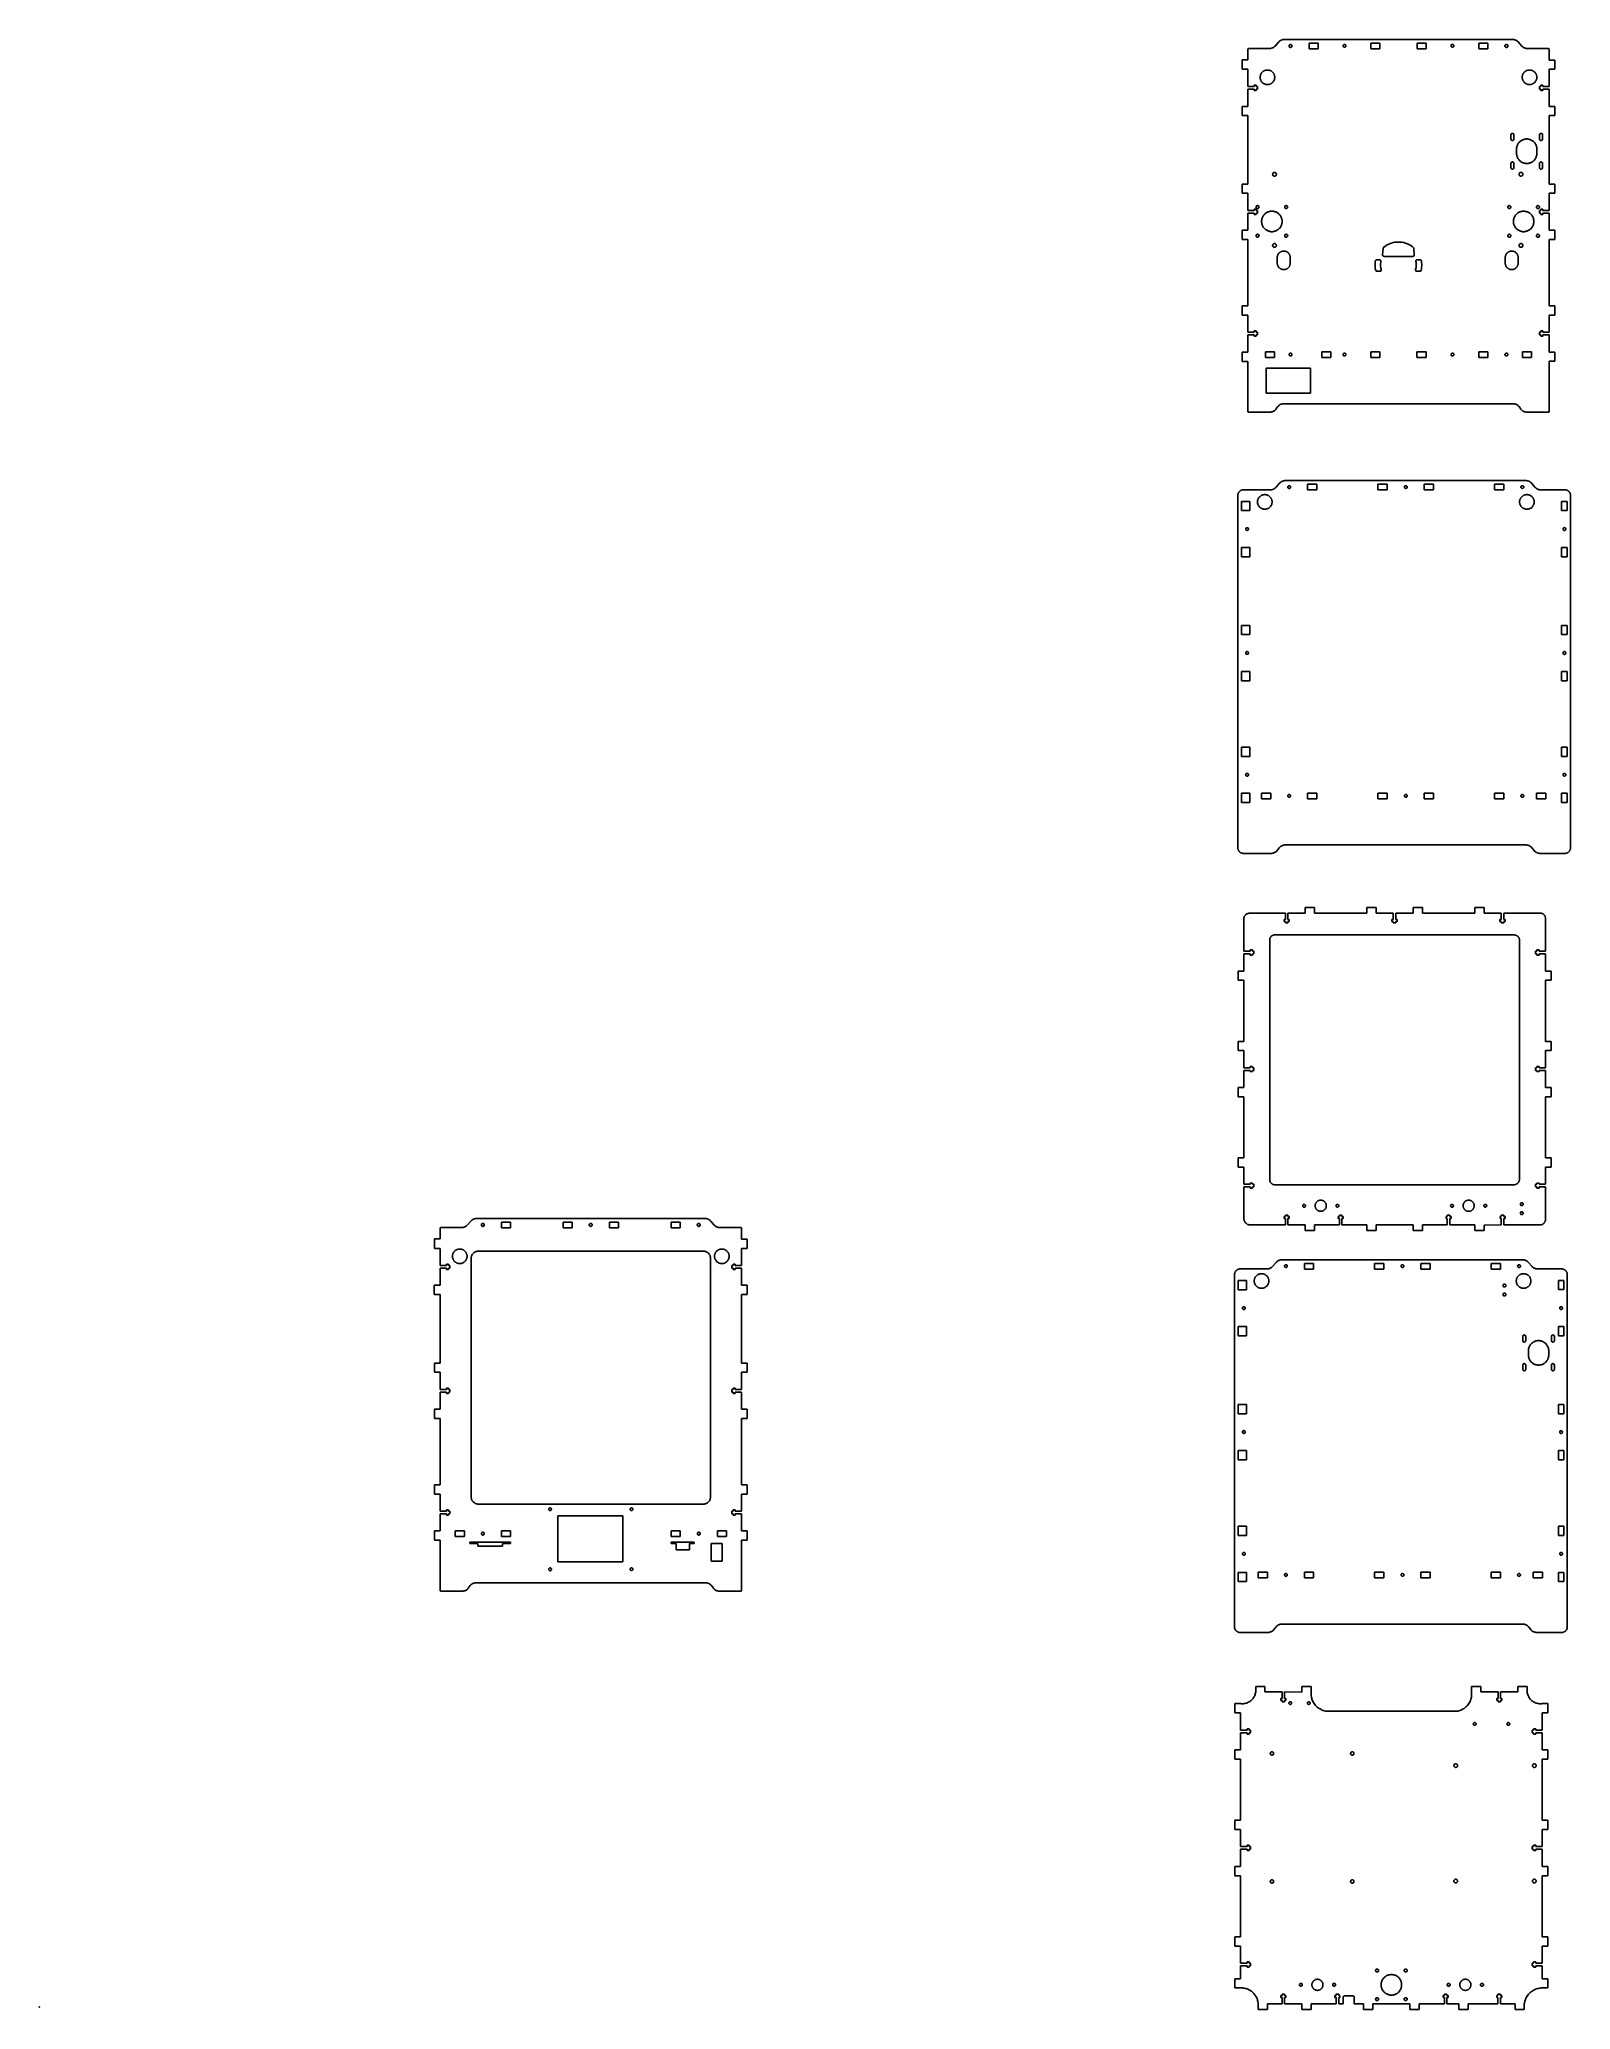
# Model space of a CAD drawing. Header units: centimetres. Extents: x 0 to 166, y 0 to 213.
import ezdxf

# ---------------------------------------------------------------- set-up
doc = ezdxf.new("R2010")
doc.units = ezdxf.units.CM
doc.header["$MEASUREMENT"] = 0
doc.layers.add('222 mks tft28 sbase dual 6mm v2_222 mks tft28 sbase dual 6mm', color=7, linetype='Continuous')

msp = doc.modelspace()

# ---------------------------------------------------------------- linework, layer by layer
at = {"layer": '222 mks tft28 sbase dual 6mm v2_222 mks tft28 sbase dual 6mm'}
for p, q in [((130.73, 211.85), (130.72, 211.84)), ((130.72, 211.84), (130.72, 211.83)), ((130.72, 211.84), (130.72, 211.84)), ((130.72, 211.83), (130.72, 211.82)), ((130.72, 211.83), (130.72, 211.83)), ((130.72, 211.82), (130.72, 211.81)), ((130.72, 211.81), (130.72, 211.81)), ((130.72, 211.81), (130.72, 211.8)), ((130.72, 210.67), (130.72, 211.8)), ((130.72, 211.8), (130.72, 211.8)), ((130.74, 211.86), (130.73, 211.86)), ((130.73, 211.86), (130.73, 211.85)), ((130.73, 211.85), (130.73, 211.85)), ((130.75, 211.87), (130.74, 211.87)), ((130.74, 211.87), (130.74, 211.86)), ((130.76, 211.88), (130.75, 211.88)), ((130.75, 211.88), (130.75, 211.87)), ((130.77, 211.89), (130.76, 211.88)), ((130.76, 211.88), (130.76, 211.88)), ((130.78, 211.89), (130.77, 211.89)), ((130.77, 211.89), (130.77, 211.89)), ((130.79, 211.89), (130.78, 211.89)), ((130.8, 211.9), (130.79, 211.89)), ((130.79, 211.89), (130.79, 211.89)), ((133.04, 211.9), (130.8, 211.9)), ((133.04, 211.9), (133.1, 211.9)), ((133.1, 211.9), (133.16, 211.9)), ((133.16, 211.9), (133.22, 211.91)), ((133.22, 211.91), (133.27, 211.93)), ((133.27, 211.93), (133.33, 211.95)), ((133.33, 211.95), (133.38, 211.97)), ((133.38, 211.97), (133.44, 211.99)), ((133.44, 211.99), (133.49, 212.02)), ((133.49, 212.02), (133.54, 212.05)), ((133.54, 212.05), (133.58, 212.09)), ((133.58, 212.09), (133.63, 212.13)), ((133.63, 212.13), (133.67, 212.17)), ((134.08, 212.62), (133.67, 212.17)), ((134.12, 212.66), (134.08, 212.62)), ((134.16, 212.7), (134.12, 212.66)), ((134.21, 212.74), (134.16, 212.7)), ((134.26, 212.77), (134.21, 212.74)), ((134.31, 212.8), (134.26, 212.77)), ((134.36, 212.82), (134.31, 212.8)), ((134.42, 212.84), (134.36, 212.82)), ((134.47, 212.86), (134.42, 212.84)), ((134.53, 212.88), (134.47, 212.86)), ((134.59, 212.89), (134.53, 212.88)), ((134.65, 212.89), (134.59, 212.89)), ((134.71, 212.9), (134.65, 212.89)), ((159.35, 212.9), (134.71, 212.9)), ((135.2, 212.25), (135.19, 212.24)), ((135.19, 212.24), (135.19, 212.23)), ((135.19, 212.23), (135.19, 212.22)), ((135.19, 212.22), (135.19, 212.21)), ((135.19, 212.21), (135.19, 212.2)), ((135.19, 212.2), (135.19, 212.19)), ((135.19, 212.19), (135.19, 212.18)), ((135.19, 212.18), (135.19, 212.17)), ((135.19, 212.17), (135.19, 212.16)), ((135.19, 212.16), (135.19, 212.15)), ((135.19, 212.15), (135.19, 212.14)), ((135.19, 212.14), (135.2, 212.13)), ((135.21, 212.27), (135.2, 212.26)), ((135.2, 212.26), (135.2, 212.25)), ((135.2, 212.13), (135.2, 212.12)), ((135.2, 212.12), (135.21, 212.11)), ((135.22, 212.29), (135.21, 212.28)), ((135.21, 212.28), (135.21, 212.27)), ((135.21, 212.11), (135.21, 212.1)), ((135.21, 212.1), (135.22, 212.09)), ((135.23, 212.3), (135.22, 212.29)), ((135.22, 212.09), (135.23, 212.08)), ((135.24, 212.31), (135.23, 212.3)), ((135.23, 212.3), (135.23, 212.3)), ((135.23, 212.08), (135.23, 212.08)), ((135.23, 212.08), (135.24, 212.07)), ((135.25, 212.32), (135.24, 212.31)), ((135.24, 212.07), (135.25, 212.06)), ((135.26, 212.32), (135.25, 212.32)), ((135.25, 212.06), (135.26, 212.06)), ((135.27, 212.33), (135.26, 212.32)), ((135.26, 212.06), (135.27, 212.05)), ((135.28, 212.33), (135.27, 212.33)), ((135.27, 212.05), (135.28, 212.05)), ((135.28, 212.34), (135.28, 212.33)), ((135.29, 212.34), (135.28, 212.34)), ((135.28, 212.05), (135.28, 212.04)), ((135.28, 212.04), (135.29, 212.04)), ((135.3, 212.34), (135.29, 212.34)), ((135.29, 212.04), (135.3, 212.04)), ((135.31, 212.35), (135.3, 212.34)), ((135.3, 212.04), (135.31, 212.03)), ((135.33, 212.35), (135.31, 212.35)), ((135.31, 212.03), (135.33, 212.03)), ((135.34, 212.35), (135.33, 212.35)), ((135.33, 212.03), (135.34, 212.03)), ((135.35, 212.35), (135.34, 212.35)), ((135.34, 212.03), (135.35, 212.03)), ((135.36, 212.35), (135.35, 212.35)), ((135.35, 212.03), (135.36, 212.03)), ((135.37, 212.35), (135.36, 212.35)), ((135.36, 212.03), (135.37, 212.03)), ((135.38, 212.35), (135.37, 212.35)), ((135.37, 212.03), (135.38, 212.03)), ((135.39, 212.34), (135.38, 212.35)), ((135.38, 212.03), (135.39, 212.04)), ((135.4, 212.34), (135.39, 212.34)), ((135.39, 212.04), (135.4, 212.04)), ((135.41, 212.34), (135.4, 212.34)), ((135.4, 212.04), (135.41, 212.04)), ((135.42, 212.33), (135.41, 212.34)), ((135.41, 212.04), (135.42, 212.05)), ((135.43, 212.33), (135.42, 212.33)), ((135.42, 212.05), (135.43, 212.05)), ((135.44, 212.32), (135.43, 212.33)), ((135.43, 212.05), (135.44, 212.06)), ((135.45, 212.31), (135.44, 212.32)), ((135.44, 212.32), (135.44, 212.32)), ((135.44, 212.06), (135.45, 212.07)), ((135.44, 212.06), (135.44, 212.06)), ((135.46, 212.3), (135.45, 212.31)), ((135.45, 212.07), (135.46, 212.08)), ((135.47, 212.3), (135.46, 212.3)), ((135.46, 212.08), (135.47, 212.08)), ((135.47, 212.29), (135.47, 212.3)), ((135.48, 212.28), (135.47, 212.29)), ((135.47, 212.09), (135.48, 212.1)), ((135.47, 212.08), (135.47, 212.09)), ((135.48, 212.27), (135.48, 212.28)), ((135.49, 212.26), (135.48, 212.27)), ((135.48, 212.11), (135.49, 212.12)), ((135.48, 212.1), (135.48, 212.11)), ((135.49, 212.25), (135.49, 212.26)), ((135.5, 212.24), (135.49, 212.25)), ((135.49, 212.13), (135.5, 212.14)), ((135.49, 212.12), (135.49, 212.13)), ((135.5, 212.23), (135.5, 212.24)), ((135.5, 212.22), (135.5, 212.23)), ((135.5, 212.21), (135.5, 212.22)), ((135.51, 212.2), (135.5, 212.21)), ((135.5, 212.17), (135.51, 212.18)), ((135.5, 212.16), (135.5, 212.17)), ((135.5, 212.15), (135.5, 212.16)), ((135.5, 212.14), (135.5, 212.15)), ((135.51, 212.19), (135.51, 212.2)), ((135.51, 212.18), (135.51, 212.19)), ((137.36, 212.5), (138.35, 212.5)), ((137.36, 211.88), (137.36, 212.5)), ((138.35, 211.88), (137.36, 211.88)), ((138.35, 212.5), (138.35, 211.88)), ((141.05, 212.26), (141.04, 212.25)), ((141.04, 212.25), (141.04, 212.24)), ((141.04, 212.24), (141.04, 212.23)), ((141.04, 212.23), (141.04, 212.22)), ((141.04, 212.22), (141.04, 212.21)), ((141.04, 212.21), (141.04, 212.2)), ((141.04, 212.2), (141.04, 212.19)), ((141.04, 212.19), (141.04, 212.18)), ((141.04, 212.18), (141.04, 212.17)), ((141.04, 212.17), (141.04, 212.16)), ((141.04, 212.16), (141.04, 212.15)), ((141.04, 212.15), (141.05, 212.14)), ((141.06, 212.28), (141.05, 212.27)), ((141.05, 212.27), (141.05, 212.26)), ((141.05, 212.14), (141.05, 212.13)), ((141.05, 212.13), (141.06, 212.13)), ((141.07, 212.29), (141.06, 212.28)), ((141.06, 212.28), (141.06, 212.28)), ((141.06, 212.13), (141.06, 212.12)), ((141.06, 212.12), (141.07, 212.11)), ((141.08, 212.31), (141.07, 212.3)), ((141.07, 212.3), (141.07, 212.29)), ((141.07, 212.11), (141.07, 212.1)), ((141.07, 212.1), (141.08, 212.09)), ((141.09, 212.31), (141.08, 212.31)), ((141.08, 212.09), (141.09, 212.09)), ((141.1, 212.33), (141.09, 212.32)), ((141.09, 212.32), (141.09, 212.31)), ((141.09, 212.09), (141.09, 212.08)), ((141.09, 212.08), (141.1, 212.08)), ((141.11, 212.33), (141.1, 212.33)), ((141.1, 212.08), (141.11, 212.07)), ((141.12, 212.34), (141.11, 212.33)), ((141.11, 212.07), (141.12, 212.07)), ((141.13, 212.34), (141.12, 212.34)), ((141.12, 212.07), (141.13, 212.06)), ((141.14, 212.34), (141.13, 212.34)), ((141.13, 212.06), (141.14, 212.06)), ((141.15, 212.35), (141.14, 212.34)), ((141.14, 212.06), (141.15, 212.06)), ((141.16, 212.35), (141.15, 212.35)), ((141.15, 212.06), (141.16, 212.05)), ((141.17, 212.35), (141.16, 212.35)), ((141.16, 212.05), (141.17, 212.05)), ((141.18, 212.35), (141.17, 212.35)), ((141.17, 212.05), (141.18, 212.05)), ((141.19, 212.35), (141.18, 212.35)), ((141.18, 212.05), (141.19, 212.05)), ((141.19, 212.35), (141.19, 212.35)), ((141.2, 212.35), (141.19, 212.35)), ((141.19, 212.05), (141.2, 212.05)), ((141.19, 212.05), (141.19, 212.05)), ((141.21, 212.35), (141.2, 212.35)), ((141.2, 212.05), (141.21, 212.05)), ((141.22, 212.35), (141.21, 212.35)), ((141.21, 212.05), (141.22, 212.06)), ((141.23, 212.34), (141.22, 212.35)), ((141.22, 212.06), (141.23, 212.06)), ((141.24, 212.34), (141.23, 212.34)), ((141.23, 212.06), (141.24, 212.06)), ((141.25, 212.34), (141.24, 212.34)), ((141.24, 212.06), (141.25, 212.07)), ((141.26, 212.33), (141.25, 212.34)), ((141.25, 212.07), (141.26, 212.07)), ((141.27, 212.33), (141.26, 212.33)), ((141.26, 212.07), (141.27, 212.08)), ((141.28, 212.32), (141.27, 212.33)), ((141.27, 212.08), (141.28, 212.08)), ((141.28, 212.31), (141.28, 212.32)), ((141.29, 212.31), (141.28, 212.31)), ((141.28, 212.09), (141.29, 212.09)), ((141.28, 212.08), (141.28, 212.09)), ((141.3, 212.3), (141.29, 212.31)), ((141.29, 212.09), (141.3, 212.1)), ((141.3, 212.29), (141.3, 212.3)), ((141.31, 212.28), (141.3, 212.29)), ((141.3, 212.11), (141.31, 212.12)), ((141.3, 212.1), (141.3, 212.11)), ((141.32, 212.28), (141.31, 212.28)), ((141.31, 212.12), (141.32, 212.13)), ((141.32, 212.27), (141.32, 212.28)), ((141.32, 212.26), (141.32, 212.27)), ((141.33, 212.25), (141.32, 212.26)), ((141.32, 212.14), (141.33, 212.15)), ((141.32, 212.13), (141.32, 212.14)), ((141.32, 212.13), (141.32, 212.13)), ((141.33, 212.24), (141.33, 212.25)), ((141.33, 212.23), (141.33, 212.24)), ((141.33, 212.22), (141.33, 212.23)), ((141.33, 212.21), (141.33, 212.22)), ((141.34, 212.2), (141.33, 212.21)), ((141.33, 212.19), (141.34, 212.2)), ((141.33, 212.18), (141.33, 212.19)), ((141.33, 212.17), (141.33, 212.18)), ((141.33, 212.16), (141.33, 212.17)), ((141.33, 212.15), (141.33, 212.16)), ((144.04, 212.5), (145.02, 212.5)), ((144.04, 211.88), (144.04, 212.5)), ((145.02, 211.88), (144.04, 211.88)), ((145.02, 212.5), (145.02, 211.88)), ((149.04, 212.5), (150.02, 212.5)), ((149.04, 211.88), (149.04, 212.5)), ((150.02, 211.88), (149.04, 211.88)), ((150.02, 212.5), (150.02, 211.88)), ((152.72, 212.24), (152.71, 212.23)), ((152.71, 212.23), (152.71, 212.22)), ((152.71, 212.22), (152.71, 212.21)), ((152.71, 212.21), (152.71, 212.2)), ((152.71, 212.2), (152.71, 212.19)), ((152.71, 212.19), (152.71, 212.18)), ((152.71, 212.18), (152.71, 212.17)), ((152.71, 212.17), (152.72, 212.16)), ((152.73, 212.27), (152.72, 212.26)), ((152.72, 212.26), (152.72, 212.25)), ((152.72, 212.25), (152.72, 212.24)), ((152.72, 212.16), (152.72, 212.15)), ((152.72, 212.15), (152.72, 212.14)), ((152.72, 212.14), (152.73, 212.13)), ((152.73, 212.28), (152.73, 212.27)), ((152.74, 212.28), (152.73, 212.28)), ((152.73, 212.13), (152.74, 212.12)), ((152.73, 212.13), (152.73, 212.13)), ((152.75, 212.3), (152.74, 212.29)), ((152.74, 212.29), (152.74, 212.28)), ((152.74, 212.12), (152.74, 212.11)), ((152.74, 212.11), (152.75, 212.1)), ((152.75, 212.31), (152.75, 212.3)), ((152.76, 212.31), (152.75, 212.31)), ((152.75, 212.1), (152.75, 212.09)), ((152.75, 212.09), (152.76, 212.09)), ((152.77, 212.32), (152.76, 212.31)), ((152.76, 212.09), (152.77, 212.08)), ((152.78, 212.33), (152.77, 212.32)), ((152.77, 212.08), (152.78, 212.08)), ((152.79, 212.33), (152.78, 212.33)), ((152.78, 212.08), (152.79, 212.07)), ((152.79, 212.34), (152.79, 212.33)), ((152.8, 212.34), (152.79, 212.34)), ((152.79, 212.07), (152.8, 212.06)), ((152.79, 212.07), (152.79, 212.07)), ((152.81, 212.34), (152.8, 212.34)), ((152.8, 212.06), (152.81, 212.06)), ((152.82, 212.35), (152.81, 212.34)), ((152.81, 212.06), (152.82, 212.06)), ((152.83, 212.35), (152.82, 212.35)), ((152.82, 212.06), (152.83, 212.05)), ((152.84, 212.35), (152.83, 212.35)), ((152.83, 212.05), (152.84, 212.05)), ((152.85, 212.35), (152.84, 212.35)), ((152.84, 212.05), (152.85, 212.05)), ((152.86, 212.35), (152.85, 212.35)), ((152.85, 212.05), (152.86, 212.05)), ((152.87, 212.35), (152.86, 212.35)), ((152.86, 212.05), (152.87, 212.05)), ((152.88, 212.35), (152.87, 212.35)), ((152.87, 212.05), (152.88, 212.05)), ((152.89, 212.35), (152.88, 212.35)), ((152.88, 212.05), (152.89, 212.05)), ((152.9, 212.35), (152.89, 212.35)), ((152.89, 212.05), (152.9, 212.06)), ((152.91, 212.34), (152.9, 212.35)), ((152.9, 212.06), (152.91, 212.06)), ((152.92, 212.34), (152.91, 212.34)), ((152.91, 212.06), (152.92, 212.06)), ((152.93, 212.34), (152.92, 212.34)), ((152.92, 212.06), (152.93, 212.07)), ((152.94, 212.33), (152.93, 212.34)), ((152.93, 212.07), (152.94, 212.07)), ((152.95, 212.32), (152.94, 212.33)), ((152.94, 212.33), (152.94, 212.33)), ((152.94, 212.08), (152.95, 212.08)), ((152.94, 212.07), (152.94, 212.08)), ((152.96, 212.31), (152.95, 212.32)), ((152.95, 212.08), (152.96, 212.09)), ((152.97, 212.31), (152.96, 212.31)), ((152.96, 212.09), (152.97, 212.09)), ((152.97, 212.3), (152.97, 212.31)), ((152.98, 212.29), (152.97, 212.3)), ((152.97, 212.1), (152.98, 212.11)), ((152.97, 212.09), (152.97, 212.1)), ((152.98, 212.28), (152.98, 212.29)), ((152.99, 212.28), (152.98, 212.28)), ((152.98, 212.12), (152.99, 212.13)), ((152.98, 212.11), (152.98, 212.12)), ((152.99, 212.27), (152.99, 212.28)), ((153, 212.26), (152.99, 212.27)), ((152.99, 212.13), (153, 212.14)), ((152.99, 212.13), (152.99, 212.13)), ((153, 212.25), (153, 212.26)), ((153, 212.24), (153, 212.25)), ((153.01, 212.23), (153, 212.24)), ((153, 212.16), (153.01, 212.17)), ((153, 212.15), (153, 212.16)), ((153, 212.14), (153, 212.15)), ((153.01, 212.22), (153.01, 212.23)), ((153.01, 212.21), (153.01, 212.22)), ((153.01, 212.2), (153.01, 212.21)), ((153.01, 212.19), (153.01, 212.2)), ((153.01, 212.18), (153.01, 212.19)), ((153.01, 212.17), (153.01, 212.18)), ((155.72, 212.5), (156.7, 212.5)), ((155.72, 211.88), (155.72, 212.5)), ((156.7, 211.88), (155.72, 211.88)), ((156.7, 212.5), (156.7, 211.88)), ((158.56, 212.25), (158.55, 212.24)), ((158.55, 212.24), (158.55, 212.23)), ((158.55, 212.23), (158.55, 212.22)), ((158.55, 212.22), (158.55, 212.21)), ((158.55, 212.21), (158.55, 212.2)), ((158.55, 212.2), (158.55, 212.19)), ((158.55, 212.19), (158.55, 212.18)), ((158.55, 212.18), (158.55, 212.17)), ((158.55, 212.17), (158.55, 212.16)), ((158.55, 212.16), (158.55, 212.15)), ((158.55, 212.15), (158.55, 212.14)), ((158.55, 212.14), (158.56, 212.13)), ((158.57, 212.27), (158.56, 212.26)), ((158.56, 212.26), (158.56, 212.25)), ((158.56, 212.13), (158.56, 212.12)), ((158.56, 212.12), (158.57, 212.11)), ((158.58, 212.29), (158.57, 212.28)), ((158.57, 212.28), (158.57, 212.27)), ((158.57, 212.11), (158.57, 212.1)), ((158.57, 212.1), (158.58, 212.09)), ((158.59, 212.3), (158.58, 212.29)), ((158.58, 212.09), (158.59, 212.08)), ((158.6, 212.31), (158.59, 212.3)), ((158.59, 212.3), (158.59, 212.3)), ((158.59, 212.08), (158.6, 212.07)), ((158.59, 212.08), (158.59, 212.08)), ((158.61, 212.32), (158.6, 212.31)), ((158.6, 212.07), (158.61, 212.06)), ((158.62, 212.32), (158.61, 212.32)), ((158.61, 212.06), (158.62, 212.06)), ((158.63, 212.33), (158.62, 212.32)), ((158.62, 212.06), (158.63, 212.05)), ((158.64, 212.33), (158.63, 212.33)), ((158.63, 212.05), (158.64, 212.05)), ((158.64, 212.34), (158.64, 212.33)), ((158.65, 212.34), (158.64, 212.34)), ((158.64, 212.05), (158.64, 212.04)), ((158.64, 212.04), (158.65, 212.04)), ((158.66, 212.34), (158.65, 212.34)), ((158.65, 212.04), (158.66, 212.04)), ((158.67, 212.35), (158.66, 212.34)), ((158.66, 212.04), (158.67, 212.03)), ((158.69, 212.35), (158.67, 212.35)), ((158.67, 212.03), (158.69, 212.03)), ((158.7, 212.35), (158.69, 212.35)), ((158.69, 212.03), (158.7, 212.03)), ((158.71, 212.35), (158.7, 212.35)), ((158.7, 212.03), (158.71, 212.03)), ((158.72, 212.35), (158.71, 212.35)), ((158.71, 212.03), (158.72, 212.03)), ((158.73, 212.35), (158.72, 212.35)), ((158.72, 212.03), (158.73, 212.03)), ((158.74, 212.35), (158.73, 212.35)), ((158.73, 212.03), (158.74, 212.03)), ((158.75, 212.34), (158.74, 212.35)), ((158.74, 212.03), (158.75, 212.04)), ((158.76, 212.34), (158.75, 212.34)), ((158.75, 212.04), (158.76, 212.04)), ((158.77, 212.34), (158.76, 212.34)), ((158.76, 212.04), (158.77, 212.04)), ((158.78, 212.33), (158.77, 212.34)), ((158.77, 212.04), (158.78, 212.05)), ((158.79, 212.33), (158.78, 212.33)), ((158.78, 212.05), (158.79, 212.05)), ((158.8, 212.32), (158.79, 212.33)), ((158.79, 212.05), (158.8, 212.06)), ((158.8, 212.32), (158.8, 212.32)), ((158.81, 212.31), (158.8, 212.32)), ((158.8, 212.06), (158.81, 212.07)), ((158.8, 212.06), (158.8, 212.06)), ((158.82, 212.3), (158.81, 212.31)), ((158.81, 212.07), (158.82, 212.08)), ((158.83, 212.3), (158.82, 212.3)), ((158.82, 212.08), (158.83, 212.08)), ((158.83, 212.29), (158.83, 212.3)), ((158.84, 212.28), (158.83, 212.29)), ((158.83, 212.09), (158.84, 212.1)), ((158.83, 212.08), (158.83, 212.09)), ((158.84, 212.27), (158.84, 212.28)), ((158.85, 212.26), (158.84, 212.27)), ((158.84, 212.11), (158.85, 212.12)), ((158.84, 212.1), (158.84, 212.11)), ((158.85, 212.25), (158.85, 212.26)), ((158.86, 212.24), (158.85, 212.25)), ((158.85, 212.13), (158.86, 212.14)), ((158.85, 212.12), (158.85, 212.13)), ((158.86, 212.23), (158.86, 212.24)), ((158.86, 212.22), (158.86, 212.23)), ((158.86, 212.21), (158.86, 212.22)), ((158.87, 212.2), (158.86, 212.21)), ((158.86, 212.17), (158.87, 212.18)), ((158.86, 212.16), (158.86, 212.17)), ((158.86, 212.15), (158.86, 212.16)), ((158.86, 212.14), (158.86, 212.15)), ((158.87, 212.19), (158.87, 212.2)), ((158.87, 212.18), (158.87, 212.19)), ((159.41, 212.89), (159.35, 212.9)), ((159.46, 212.89), (159.41, 212.89)), ((159.52, 212.88), (159.46, 212.89)), ((159.58, 212.86), (159.52, 212.88)), ((159.63, 212.84), (159.58, 212.86)), ((159.69, 212.82), (159.63, 212.84)), ((159.74, 212.8), (159.69, 212.82)), ((159.79, 212.77), (159.74, 212.8)), ((159.84, 212.74), (159.79, 212.77)), ((159.89, 212.7), (159.84, 212.74)), ((159.93, 212.66), (159.89, 212.7)), ((159.97, 212.62), (159.93, 212.66)), ((159.97, 212.62), (160.38, 212.17)), ((160.38, 212.17), (160.42, 212.13)), ((160.42, 212.13), (160.47, 212.09)), ((160.47, 212.09), (160.52, 212.05)), ((160.52, 212.05), (160.56, 212.02)), ((160.56, 212.02), (160.61, 211.99)), ((160.61, 211.99), (160.67, 211.97)), ((160.67, 211.97), (160.72, 211.95)), ((160.72, 211.95), (160.78, 211.93)), ((160.78, 211.93), (160.84, 211.91)), ((160.84, 211.91), (160.89, 211.9)), ((160.89, 211.9), (160.95, 211.9)), ((160.95, 211.9), (161.01, 211.9)), ((161.01, 211.9), (163.24, 211.9)), ((163.24, 211.89), (163.24, 211.9)), ((163.25, 211.89), (163.24, 211.89)), ((163.26, 211.89), (163.25, 211.89)), ((163.26, 211.89), (163.26, 211.89)), ((163.27, 211.89), (163.26, 211.89)), ((163.27, 211.89), (163.27, 211.89)), ((163.28, 211.88), (163.27, 211.89)), ((163.29, 211.88), (163.28, 211.88)), ((163.29, 211.88), (163.29, 211.88)), ((163.3, 211.87), (163.29, 211.88)), ((163.3, 211.87), (163.3, 211.87)), ((163.31, 211.87), (163.3, 211.87)), ((163.31, 211.86), (163.31, 211.87)), ((163.32, 211.86), (163.31, 211.86)), ((163.32, 211.85), (163.32, 211.86)), ((163.32, 211.85), (163.32, 211.85)), ((163.33, 211.84), (163.32, 211.85)), ((163.33, 211.83), (163.33, 211.84)), ((163.33, 211.83), (163.33, 211.83)), ((163.33, 211.82), (163.33, 211.83)), ((163.33, 211.81), (163.33, 211.82)), ((163.34, 211.81), (163.33, 211.81)), ((163.34, 211.8), (163.34, 211.81)), ((163.34, 211.8), (163.34, 211.8)), ((163.34, 210.66), (163.34, 211.8)), ((130.12, 210.67), (130.72, 210.67)), ((130.12, 209.66), (130.12, 210.67)), ((130.72, 209.66), (130.12, 209.66)), ((130.72, 207.79), (130.72, 209.66)), ((132.08, 208.95), (132.07, 208.9)), ((132.09, 209), (132.08, 208.95)), ((132.1, 209.05), (132.09, 209)), ((132.12, 209.1), (132.1, 209.05)), ((132.14, 209.14), (132.12, 209.1)), ((132.17, 209.19), (132.14, 209.14)), ((132.19, 209.23), (132.17, 209.19)), ((132.22, 209.28), (132.19, 209.23)), ((132.26, 209.32), (132.22, 209.28)), ((132.29, 209.35), (132.26, 209.32)), ((132.33, 209.39), (132.29, 209.35)), ((132.37, 209.42), (132.33, 209.39)), ((132.41, 209.45), (132.37, 209.42)), ((132.46, 209.48), (132.41, 209.45)), ((132.5, 209.5), (132.46, 209.48)), ((132.55, 209.52), (132.5, 209.5)), ((132.6, 209.54), (132.55, 209.52)), ((132.65, 209.56), (132.6, 209.54)), ((132.7, 209.57), (132.65, 209.56)), ((132.75, 209.58), (132.7, 209.57)), ((132.8, 209.58), (132.75, 209.58)), ((132.85, 209.59), (132.8, 209.58)), ((132.9, 209.58), (132.85, 209.59)), ((132.95, 209.58), (132.9, 209.58)), ((133.01, 209.57), (132.95, 209.58)), ((133.06, 209.56), (133.01, 209.57)), ((133.11, 209.54), (133.06, 209.56)), ((133.15, 209.52), (133.11, 209.54)), ((133.2, 209.5), (133.15, 209.52)), ((133.25, 209.48), (133.2, 209.5)), ((133.29, 209.45), (133.25, 209.48)), ((133.33, 209.42), (133.29, 209.45)), ((133.37, 209.39), (133.33, 209.42)), ((133.41, 209.35), (133.37, 209.39)), ((133.45, 209.32), (133.41, 209.35)), ((133.48, 209.28), (133.45, 209.32)), ((133.51, 209.23), (133.48, 209.28)), ((133.54, 209.19), (133.51, 209.23)), ((133.56, 209.14), (133.54, 209.19)), ((133.58, 209.1), (133.56, 209.14)), ((133.6, 209.05), (133.58, 209.1)), ((133.61, 209), (133.6, 209.05)), ((133.63, 208.95), (133.61, 209)), ((133.63, 208.9), (133.63, 208.95)), ((160.43, 208.95), (160.42, 208.9)), ((160.44, 209), (160.43, 208.95)), ((160.45, 209.05), (160.44, 209)), ((160.47, 209.1), (160.45, 209.05)), ((160.49, 209.14), (160.47, 209.1)), ((160.52, 209.19), (160.49, 209.14)), ((160.54, 209.23), (160.52, 209.19)), ((160.57, 209.28), (160.54, 209.23)), ((160.61, 209.32), (160.57, 209.28)), ((160.64, 209.35), (160.61, 209.32)), ((160.68, 209.39), (160.64, 209.35)), ((160.72, 209.42), (160.68, 209.39)), ((160.76, 209.45), (160.72, 209.42)), ((160.81, 209.48), (160.76, 209.45)), ((160.85, 209.5), (160.81, 209.48)), ((160.9, 209.52), (160.85, 209.5)), ((160.95, 209.54), (160.9, 209.52)), ((161, 209.56), (160.95, 209.54)), ((161.05, 209.57), (161, 209.56)), ((161.1, 209.58), (161.05, 209.57)), ((161.15, 209.58), (161.1, 209.58)), ((161.2, 209.59), (161.15, 209.58)), ((161.25, 209.58), (161.2, 209.59)), ((161.3, 209.58), (161.25, 209.58)), ((161.36, 209.57), (161.3, 209.58)), ((161.41, 209.56), (161.36, 209.57)), ((161.46, 209.54), (161.41, 209.56)), ((161.5, 209.52), (161.46, 209.54)), ((161.55, 209.5), (161.5, 209.52)), ((161.6, 209.48), (161.55, 209.5)), ((161.64, 209.45), (161.6, 209.48)), ((161.68, 209.42), (161.64, 209.45)), ((161.72, 209.39), (161.68, 209.42)), ((161.76, 209.35), (161.72, 209.39)), ((161.8, 209.32), (161.76, 209.35)), ((161.83, 209.28), (161.8, 209.32)), ((161.86, 209.23), (161.83, 209.28)), ((161.89, 209.19), (161.86, 209.23)), ((161.91, 209.14), (161.89, 209.19)), ((161.93, 209.1), (161.91, 209.14)), ((161.95, 209.05), (161.93, 209.1)), ((161.96, 209), (161.95, 209.05)), ((161.98, 208.95), (161.96, 209)), ((161.98, 208.9), (161.98, 208.95)), ((163.94, 210.66), (163.34, 210.66)), ((163.34, 207.79), (163.34, 209.66)), ((163.34, 209.66), (163.94, 209.66)), ((163.94, 209.66), (163.94, 210.66)), ((131.41, 207.79), (130.72, 207.79)), ((130.72, 205.65), (130.72, 207.51)), ((130.72, 207.51), (131.41, 207.51)), ((131.63, 207.93), (131.41, 207.93)), ((131.41, 207.93), (131.41, 207.79)), ((131.41, 207.51), (131.41, 207.37)), ((131.41, 207.37), (131.63, 207.37)), ((131.63, 207.79), (131.63, 207.93)), ((131.78, 207.79), (131.63, 207.79)), ((131.63, 207.37), (131.63, 207.51)), ((131.63, 207.51), (131.78, 207.51)), ((131.78, 207.51), (131.78, 207.79)), ((132.07, 208.9), (132.06, 208.85)), ((132.06, 208.85), (132.06, 208.8)), ((132.06, 208.8), (132.06, 208.74)), ((132.06, 208.74), (132.07, 208.69)), ((132.07, 208.69), (132.08, 208.64)), ((132.08, 208.64), (132.09, 208.59)), ((132.09, 208.59), (132.1, 208.54)), ((132.1, 208.54), (132.12, 208.49)), ((132.12, 208.49), (132.14, 208.45)), ((132.14, 208.45), (132.17, 208.4)), ((132.17, 208.4), (132.19, 208.36)), ((132.19, 208.36), (132.22, 208.31)), ((132.22, 208.31), (132.26, 208.27)), ((132.26, 208.27), (132.29, 208.24)), ((132.29, 208.24), (132.33, 208.2)), ((132.33, 208.2), (132.37, 208.17)), ((132.37, 208.17), (132.41, 208.14)), ((132.41, 208.14), (132.46, 208.11)), ((132.46, 208.11), (132.5, 208.09)), ((132.5, 208.09), (132.55, 208.07)), ((132.55, 208.07), (132.6, 208.05)), ((132.6, 208.05), (132.65, 208.03)), ((132.65, 208.03), (132.7, 208.02)), ((132.7, 208.02), (132.75, 208.01)), ((132.75, 208.01), (132.8, 208.01)), ((132.8, 208.01), (132.85, 208.01)), ((132.85, 208.01), (132.9, 208.01)), ((132.9, 208.01), (132.95, 208.01)), ((132.95, 208.01), (133.01, 208.02)), ((133.01, 208.02), (133.06, 208.03)), ((133.06, 208.03), (133.11, 208.05)), ((133.11, 208.05), (133.15, 208.07)), ((133.15, 208.07), (133.2, 208.09)), ((133.2, 208.09), (133.25, 208.11)), ((133.25, 208.11), (133.29, 208.14)), ((133.29, 208.14), (133.33, 208.17)), ((133.33, 208.17), (133.37, 208.2)), ((133.37, 208.2), (133.41, 208.24)), ((133.41, 208.24), (133.45, 208.27)), ((133.45, 208.27), (133.48, 208.31)), ((133.48, 208.31), (133.51, 208.36)), ((133.51, 208.36), (133.54, 208.4)), ((133.54, 208.4), (133.56, 208.45)), ((133.56, 208.45), (133.58, 208.49)), ((133.58, 208.49), (133.6, 208.54)), ((133.6, 208.54), (133.61, 208.59)), ((133.61, 208.59), (133.63, 208.64)), ((133.64, 208.85), (133.63, 208.9)), ((133.63, 208.69), (133.64, 208.74)), ((133.63, 208.64), (133.63, 208.69)), ((133.64, 208.8), (133.64, 208.85)), ((133.64, 208.74), (133.64, 208.8)), ((160.42, 208.9), (160.41, 208.85)), ((160.41, 208.85), (160.41, 208.8)), ((160.41, 208.8), (160.41, 208.74)), ((160.41, 208.74), (160.42, 208.69)), ((160.42, 208.69), (160.43, 208.64)), ((160.43, 208.64), (160.44, 208.59)), ((160.44, 208.59), (160.45, 208.54)), ((160.45, 208.54), (160.47, 208.49)), ((160.47, 208.49), (160.49, 208.45)), ((160.49, 208.45), (160.52, 208.4)), ((160.52, 208.4), (160.54, 208.36)), ((160.54, 208.36), (160.57, 208.31)), ((160.57, 208.31), (160.61, 208.27)), ((160.61, 208.27), (160.64, 208.24)), ((160.64, 208.24), (160.68, 208.2)), ((160.68, 208.2), (160.72, 208.17)), ((160.72, 208.17), (160.76, 208.14)), ((160.76, 208.14), (160.81, 208.11)), ((160.81, 208.11), (160.85, 208.09)), ((160.85, 208.09), (160.9, 208.07)), ((160.9, 208.07), (160.95, 208.05)), ((160.95, 208.05), (161, 208.03)), ((161, 208.03), (161.05, 208.02)), ((161.05, 208.02), (161.1, 208.01)), ((161.1, 208.01), (161.15, 208.01)), ((161.15, 208.01), (161.2, 208.01)), ((161.2, 208.01), (161.25, 208.01)), ((161.25, 208.01), (161.3, 208.01)), ((161.3, 208.01), (161.36, 208.02)), ((161.36, 208.02), (161.41, 208.03)), ((161.41, 208.03), (161.46, 208.05)), ((161.46, 208.05), (161.5, 208.07)), ((161.5, 208.07), (161.55, 208.09)), ((161.55, 208.09), (161.6, 208.11)), ((161.6, 208.11), (161.64, 208.14)), ((161.64, 208.14), (161.68, 208.17)), ((161.68, 208.17), (161.72, 208.2)), ((161.72, 208.2), (161.76, 208.24)), ((161.76, 208.24), (161.8, 208.27)), ((161.8, 208.27), (161.83, 208.31)), ((161.83, 208.31), (161.86, 208.36)), ((161.86, 208.36), (161.89, 208.4)), ((161.89, 208.4), (161.91, 208.45)), ((161.91, 208.45), (161.93, 208.49)), ((161.93, 208.49), (161.95, 208.54)), ((161.95, 208.54), (161.96, 208.59)), ((161.96, 208.59), (161.98, 208.64)), ((161.99, 208.85), (161.98, 208.9)), ((161.98, 208.69), (161.99, 208.74)), ((161.98, 208.64), (161.98, 208.69)), ((161.99, 208.8), (161.99, 208.85)), ((161.99, 208.74), (161.99, 208.8)), ((162.42, 207.79), (162.27, 207.79)), ((162.27, 207.79), (162.28, 207.51)), ((162.28, 207.51), (162.43, 207.51)), ((162.64, 207.93), (162.42, 207.93)), ((162.42, 207.93), (162.42, 207.79)), ((162.43, 207.51), (162.43, 207.37)), ((162.43, 207.37), (162.65, 207.37)), ((162.64, 207.79), (162.64, 207.93)), ((163.34, 207.79), (162.64, 207.79)), ((162.65, 207.51), (163.34, 207.51)), ((162.65, 207.37), (162.65, 207.51)), ((163.34, 205.65), (163.34, 207.51)), ((130.1, 205.65), (130.72, 205.65)), ((130.1, 204.65), (130.1, 205.65)), ((163.94, 205.65), (163.34, 205.65)), ((163.94, 204.65), (163.94, 205.65)), ((130.72, 204.65), (130.1, 204.65)), ((130.72, 197.24), (130.72, 204.65)), ((159.2, 202.6), (159.19, 202.59)), ((159.19, 202.59), (159.19, 202.58)), ((159.19, 202.58), (159.19, 202.57)), ((159.19, 202.57), (159.19, 202.12)), ((159.21, 202.64), (159.2, 202.63)), ((159.2, 202.63), (159.2, 202.62)), ((159.2, 202.62), (159.2, 202.61)), ((159.2, 202.61), (159.2, 202.6)), ((159.22, 202.66), (159.21, 202.65)), ((159.21, 202.65), (159.21, 202.64)), ((159.23, 202.67), (159.22, 202.66)), ((159.23, 202.68), (159.23, 202.67)), ((159.24, 202.68), (159.23, 202.68)), ((159.25, 202.69), (159.24, 202.68)), ((159.26, 202.7), (159.25, 202.69)), ((159.27, 202.71), (159.26, 202.7)), ((159.26, 202.7), (159.26, 202.7)), ((159.28, 202.71), (159.27, 202.71)), ((159.29, 202.72), (159.28, 202.71)), ((159.3, 202.72), (159.29, 202.72)), ((159.31, 202.72), (159.3, 202.72)), ((159.32, 202.73), (159.31, 202.72)), ((159.33, 202.73), (159.32, 202.73)), ((159.34, 202.73), (159.33, 202.73)), ((159.35, 202.73), (159.34, 202.73)), ((159.36, 202.73), (159.35, 202.73)), ((159.37, 202.73), (159.36, 202.73)), ((159.38, 202.73), (159.37, 202.73)), ((159.39, 202.72), (159.38, 202.73)), ((159.4, 202.72), (159.39, 202.72)), ((159.41, 202.72), (159.4, 202.72)), ((159.42, 202.71), (159.41, 202.72)), ((159.43, 202.71), (159.42, 202.71)), ((159.44, 202.7), (159.43, 202.71)), ((159.45, 202.7), (159.44, 202.7)), ((159.46, 202.69), (159.45, 202.7)), ((159.47, 202.68), (159.46, 202.69)), ((159.47, 202.68), (159.47, 202.68)), ((159.48, 202.67), (159.47, 202.68)), ((159.49, 202.66), (159.48, 202.67)), ((159.49, 202.65), (159.49, 202.66)), ((159.5, 202.64), (159.49, 202.65)), ((159.5, 202.63), (159.5, 202.64)), ((159.5, 202.62), (159.5, 202.63)), ((159.51, 202.61), (159.5, 202.62)), ((159.51, 202.6), (159.51, 202.61)), ((159.51, 202.59), (159.51, 202.6)), ((159.51, 202.58), (159.51, 202.59)), ((159.51, 202.57), (159.51, 202.58)), ((159.51, 202.12), (159.51, 202.57)), ((162.3, 202.6), (162.29, 202.59)), ((162.29, 202.59), (162.29, 202.58)), ((162.29, 202.58), (162.29, 202.57)), ((162.29, 202.57), (162.29, 202.12)), ((162.31, 202.64), (162.3, 202.63)), ((162.3, 202.63), (162.3, 202.62)), ((162.3, 202.62), (162.3, 202.61)), ((162.3, 202.61), (162.3, 202.6)), ((162.32, 202.66), (162.31, 202.65)), ((162.31, 202.65), (162.31, 202.64)), ((162.33, 202.67), (162.32, 202.66)), ((162.33, 202.68), (162.33, 202.67)), ((162.34, 202.68), (162.33, 202.68)), ((162.35, 202.69), (162.34, 202.68)), ((162.36, 202.7), (162.35, 202.69)), ((162.37, 202.71), (162.36, 202.7)), ((162.36, 202.7), (162.36, 202.7)), ((162.38, 202.71), (162.37, 202.71)), ((162.39, 202.72), (162.38, 202.71)), ((162.4, 202.72), (162.39, 202.72)), ((162.41, 202.72), (162.4, 202.72)), ((162.42, 202.73), (162.41, 202.72)), ((162.43, 202.73), (162.42, 202.73)), ((162.44, 202.73), (162.43, 202.73)), ((162.45, 202.73), (162.44, 202.73)), ((162.46, 202.73), (162.45, 202.73)), ((162.47, 202.73), (162.46, 202.73)), ((162.48, 202.73), (162.47, 202.73)), ((162.49, 202.72), (162.48, 202.73)), ((162.5, 202.72), (162.49, 202.72)), ((162.51, 202.72), (162.5, 202.72)), ((162.52, 202.71), (162.51, 202.72)), ((162.53, 202.71), (162.52, 202.71)), ((162.54, 202.7), (162.53, 202.71)), ((162.55, 202.7), (162.54, 202.7)), ((162.56, 202.69), (162.55, 202.7)), ((162.57, 202.68), (162.56, 202.69)), ((162.57, 202.68), (162.57, 202.68)), ((162.58, 202.67), (162.57, 202.68)), ((162.59, 202.66), (162.58, 202.67)), ((162.59, 202.65), (162.59, 202.66)), ((162.6, 202.64), (162.59, 202.65)), ((162.6, 202.63), (162.6, 202.64)), ((162.6, 202.62), (162.6, 202.63)), ((162.61, 202.61), (162.6, 202.62)), ((162.61, 202.6), (162.61, 202.61)), ((162.61, 202.59), (162.61, 202.6)), ((162.61, 202.58), (162.61, 202.59)), ((162.61, 202.57), (162.61, 202.58)), ((162.61, 202.12), (162.61, 202.57)), ((163.34, 204.65), (163.94, 204.65)), ((163.34, 197.24), (163.34, 204.65)), ((159.19, 202.12), (159.19, 202.11)), ((159.19, 202.11), (159.19, 202.1)), ((159.19, 202.1), (159.2, 202.09)), ((159.2, 202.09), (159.2, 202.08)), ((159.2, 202.08), (159.2, 202.07)), ((159.2, 202.07), (159.2, 202.06)), ((159.2, 202.06), (159.21, 202.05)), ((159.21, 202.05), (159.21, 202.04)), ((159.21, 202.04), (159.22, 202.03)), ((159.22, 202.03), (159.23, 202.02)), ((159.23, 202.02), (159.23, 202.01)), ((159.23, 202.01), (159.24, 202.01)), ((159.24, 202.01), (159.25, 202)), ((159.25, 202), (159.26, 201.99)), ((159.26, 201.99), (159.27, 201.98)), ((159.26, 201.99), (159.26, 201.99)), ((159.27, 201.98), (159.28, 201.98)), ((159.28, 201.98), (159.29, 201.97)), ((159.29, 201.97), (159.3, 201.97)), ((159.3, 201.97), (159.31, 201.97)), ((159.31, 201.97), (159.32, 201.96)), ((159.32, 201.96), (159.33, 201.96)), ((159.33, 201.96), (159.34, 201.96)), ((159.34, 201.96), (159.35, 201.96)), ((159.35, 201.96), (159.36, 201.96)), ((159.36, 201.96), (159.37, 201.96)), ((159.37, 201.96), (159.38, 201.96)), ((159.38, 201.96), (159.39, 201.97)), ((159.39, 201.97), (159.4, 201.97)), ((159.4, 201.97), (159.41, 201.97)), ((159.41, 201.97), (159.42, 201.98)), ((159.42, 201.98), (159.43, 201.98)), ((159.43, 201.98), (159.44, 201.99)), ((159.44, 201.99), (159.45, 201.99)), ((159.45, 201.99), (159.46, 202)), ((159.46, 202), (159.47, 202.01)), ((159.47, 202.01), (159.48, 202.02)), ((159.47, 202.01), (159.47, 202.01)), ((159.48, 202.02), (159.49, 202.03)), ((159.49, 202.04), (159.5, 202.05)), ((159.49, 202.03), (159.49, 202.04)), ((159.5, 202.07), (159.51, 202.08)), ((159.5, 202.06), (159.5, 202.07)), ((159.5, 202.05), (159.5, 202.06)), ((159.51, 202.11), (159.51, 202.12)), ((159.51, 202.1), (159.51, 202.11)), ((159.51, 202.09), (159.51, 202.1)), ((159.51, 202.08), (159.51, 202.09)), ((159.81, 201.16), (159.8, 201.09)), ((159.8, 201.09), (159.8, 201.02)), ((159.8, 201.02), (159.8, 200.57)), ((159.8, 200.57), (159.8, 200.5)), ((159.8, 200.5), (159.81, 200.43)), ((159.82, 201.23), (159.81, 201.16)), ((159.81, 200.43), (159.82, 200.36)), ((159.84, 201.3), (159.82, 201.23)), ((159.86, 201.37), (159.84, 201.3)), ((159.89, 201.44), (159.86, 201.37)), ((159.92, 201.51), (159.89, 201.44)), ((159.95, 201.57), (159.92, 201.51)), ((159.99, 201.63), (159.95, 201.57)), ((160.03, 201.69), (159.99, 201.63)), ((160.08, 201.75), (160.03, 201.69)), ((160.12, 201.8), (160.08, 201.75)), ((160.18, 201.85), (160.12, 201.8)), ((160.23, 201.89), (160.18, 201.85)), ((160.29, 201.93), (160.23, 201.89)), ((160.35, 201.97), (160.29, 201.93)), ((160.42, 202.01), (160.35, 201.97)), ((160.48, 202.04), (160.42, 202.01)), ((160.55, 202.06), (160.48, 202.04)), ((160.62, 202.08), (160.55, 202.06)), ((160.69, 202.1), (160.62, 202.08)), ((160.76, 202.11), (160.69, 202.1)), ((160.83, 202.12), (160.76, 202.11)), ((160.9, 202.12), (160.83, 202.12)), ((160.97, 202.12), (160.9, 202.12)), ((161.05, 202.11), (160.97, 202.12)), ((161.12, 202.1), (161.05, 202.11)), ((161.19, 202.08), (161.12, 202.1)), ((161.26, 202.06), (161.19, 202.08)), ((161.32, 202.04), (161.26, 202.06)), ((161.39, 202.01), (161.32, 202.04)), ((161.45, 201.97), (161.39, 202.01)), ((161.51, 201.93), (161.45, 201.97)), ((161.57, 201.89), (161.51, 201.93)), ((161.63, 201.85), (161.57, 201.89)), ((161.68, 201.8), (161.63, 201.85)), ((161.73, 201.75), (161.68, 201.8)), ((161.78, 201.69), (161.73, 201.75)), ((161.82, 201.63), (161.78, 201.69)), ((161.86, 201.57), (161.82, 201.63)), ((161.89, 201.51), (161.86, 201.57)), ((161.92, 201.44), (161.89, 201.51)), ((161.94, 201.37), (161.92, 201.44)), ((161.96, 201.3), (161.94, 201.37)), ((161.98, 201.23), (161.96, 201.3)), ((161.99, 201.16), (161.98, 201.23)), ((161.98, 200.36), (161.99, 200.43)), ((162, 201.09), (161.99, 201.16)), ((161.99, 200.43), (162, 200.5)), ((162, 201.02), (162, 201.09)), ((162, 200.57), (162, 201.02)), ((162, 200.5), (162, 200.57)), ((162.29, 202.12), (162.29, 202.11)), ((162.29, 202.11), (162.29, 202.1)), ((162.29, 202.1), (162.3, 202.09)), ((162.3, 202.09), (162.3, 202.08)), ((162.3, 202.08), (162.3, 202.07)), ((162.3, 202.07), (162.3, 202.06)), ((162.3, 202.06), (162.31, 202.05)), ((162.31, 202.05), (162.31, 202.04)), ((162.31, 202.04), (162.32, 202.03)), ((162.32, 202.03), (162.33, 202.02)), ((162.33, 202.02), (162.33, 202.01)), ((162.33, 202.01), (162.34, 202.01)), ((162.34, 202.01), (162.35, 202)), ((162.35, 202), (162.36, 201.99)), ((162.36, 201.99), (162.37, 201.98)), ((162.36, 201.99), (162.36, 201.99)), ((162.37, 201.98), (162.38, 201.98)), ((162.38, 201.98), (162.39, 201.97)), ((162.39, 201.97), (162.4, 201.97)), ((162.4, 201.97), (162.41, 201.97)), ((162.41, 201.97), (162.42, 201.96)), ((162.42, 201.96), (162.43, 201.96)), ((162.43, 201.96), (162.44, 201.96)), ((162.44, 201.96), (162.45, 201.96)), ((162.45, 201.96), (162.46, 201.96)), ((162.46, 201.96), (162.47, 201.96)), ((162.47, 201.96), (162.48, 201.96)), ((162.48, 201.96), (162.49, 201.97)), ((162.49, 201.97), (162.5, 201.97)), ((162.5, 201.97), (162.51, 201.97)), ((162.51, 201.97), (162.52, 201.98)), ((162.52, 201.98), (162.53, 201.98)), ((162.53, 201.98), (162.54, 201.99)), ((162.54, 201.99), (162.55, 201.99)), ((162.55, 201.99), (162.56, 202)), ((162.56, 202), (162.57, 202.01)), ((162.57, 202.01), (162.58, 202.02)), ((162.57, 202.01), (162.57, 202.01)), ((162.58, 202.02), (162.59, 202.03)), ((162.59, 202.04), (162.6, 202.05)), ((162.59, 202.03), (162.59, 202.04)), ((162.6, 202.07), (162.61, 202.08)), ((162.6, 202.06), (162.6, 202.07)), ((162.6, 202.05), (162.6, 202.06)), ((162.61, 202.11), (162.61, 202.12)), ((162.61, 202.1), (162.61, 202.11)), ((162.61, 202.09), (162.61, 202.1)), ((162.61, 202.08), (162.61, 202.09)), ((133.42, 198.34), (133.41, 198.33)), ((133.41, 198.33), (133.41, 198.31)), ((133.41, 198.31), (133.41, 198.3)), ((133.41, 198.3), (133.41, 198.29)), ((133.41, 198.29), (133.41, 198.27)), ((133.41, 198.27), (133.42, 198.26)), ((133.43, 198.38), (133.42, 198.37)), ((133.42, 198.37), (133.42, 198.35)), ((133.42, 198.35), (133.42, 198.34)), ((133.44, 198.4), (133.43, 198.39)), ((133.43, 198.39), (133.43, 198.38)), ((133.45, 198.41), (133.44, 198.4)), ((133.46, 198.44), (133.45, 198.42)), ((133.45, 198.42), (133.45, 198.41)), ((133.47, 198.44), (133.46, 198.44)), ((133.48, 198.45), (133.47, 198.44)), ((133.49, 198.46), (133.48, 198.45)), ((133.5, 198.47), (133.49, 198.46)), ((133.51, 198.48), (133.5, 198.47)), ((133.53, 198.48), (133.51, 198.48)), ((133.54, 198.49), (133.53, 198.48)), ((133.55, 198.49), (133.54, 198.49)), ((133.56, 198.5), (133.55, 198.49)), ((133.58, 198.5), (133.56, 198.5)), ((133.59, 198.5), (133.58, 198.5)), ((133.6, 198.5), (133.59, 198.5)), ((133.62, 198.5), (133.6, 198.5)), ((133.63, 198.5), (133.62, 198.5)), ((133.64, 198.5), (133.63, 198.5)), ((133.66, 198.5), (133.64, 198.5)), ((133.67, 198.5), (133.66, 198.5)), ((133.68, 198.49), (133.67, 198.5)), ((133.69, 198.49), (133.68, 198.49)), ((133.71, 198.48), (133.69, 198.49)), ((133.72, 198.48), (133.71, 198.48)), ((133.73, 198.47), (133.72, 198.48)), ((133.74, 198.46), (133.73, 198.47)), ((133.75, 198.45), (133.74, 198.46)), ((133.76, 198.44), (133.75, 198.45)), ((133.77, 198.44), (133.76, 198.44)), ((133.78, 198.42), (133.77, 198.44)), ((133.79, 198.41), (133.78, 198.42)), ((133.79, 198.4), (133.79, 198.41)), ((133.8, 198.39), (133.79, 198.4)), ((133.81, 198.38), (133.8, 198.39)), ((133.81, 198.37), (133.81, 198.38)), ((133.81, 198.35), (133.81, 198.37)), ((133.82, 198.34), (133.81, 198.35)), ((133.82, 198.33), (133.82, 198.34)), ((133.82, 198.31), (133.82, 198.33)), ((133.82, 198.3), (133.82, 198.31)), ((133.82, 198.29), (133.82, 198.3)), ((133.82, 198.27), (133.82, 198.29)), ((133.82, 198.26), (133.82, 198.27)), ((159.2, 199.5), (159.19, 199.49)), ((159.19, 199.49), (159.19, 199.48)), ((159.19, 199.48), (159.19, 199.47)), ((159.19, 199.47), (159.19, 199.02)), ((159.19, 199.02), (159.19, 199.01)), ((159.19, 199.01), (159.19, 199)), ((159.19, 199), (159.2, 198.99)), ((159.21, 199.54), (159.2, 199.53)), ((159.2, 199.53), (159.2, 199.52)), ((159.2, 199.52), (159.2, 199.51)), ((159.2, 199.51), (159.2, 199.5)), ((159.2, 198.99), (159.2, 198.98)), ((159.2, 198.98), (159.2, 198.97)), ((159.2, 198.97), (159.2, 198.96)), ((159.2, 198.96), (159.21, 198.95)), ((159.22, 199.56), (159.21, 199.55)), ((159.21, 199.55), (159.21, 199.54)), ((159.21, 198.95), (159.21, 198.94)), ((159.21, 198.94), (159.22, 198.93)), ((159.23, 199.57), (159.22, 199.56)), ((159.22, 198.93), (159.23, 198.92)), ((159.23, 199.58), (159.23, 199.57)), ((159.24, 199.58), (159.23, 199.58)), ((159.23, 198.92), (159.23, 198.91)), ((159.23, 198.91), (159.24, 198.91)), ((159.25, 199.59), (159.24, 199.58)), ((159.24, 198.91), (159.25, 198.9)), ((159.26, 199.6), (159.25, 199.59)), ((159.25, 198.9), (159.26, 198.89)), ((159.27, 199.61), (159.26, 199.6)), ((159.26, 199.6), (159.26, 199.6)), ((159.26, 198.89), (159.27, 198.88)), ((159.26, 198.89), (159.26, 198.89)), ((159.28, 199.61), (159.27, 199.61)), ((159.27, 198.88), (159.28, 198.88)), ((159.29, 199.62), (159.28, 199.61)), ((159.28, 198.88), (159.29, 198.87)), ((159.3, 199.62), (159.29, 199.62)), ((159.29, 198.87), (159.3, 198.87)), ((159.31, 199.62), (159.3, 199.62)), ((159.3, 198.87), (159.31, 198.87)), ((159.32, 199.63), (159.31, 199.62)), ((159.31, 198.87), (159.32, 198.86)), ((159.33, 199.63), (159.32, 199.63)), ((159.32, 198.86), (159.33, 198.86)), ((159.34, 199.63), (159.33, 199.63)), ((159.33, 198.86), (159.34, 198.86)), ((159.35, 199.63), (159.34, 199.63)), ((159.34, 198.86), (159.35, 198.86)), ((159.36, 199.63), (159.35, 199.63)), ((159.35, 198.86), (159.36, 198.86)), ((159.37, 199.63), (159.36, 199.63)), ((159.36, 198.86), (159.37, 198.86)), ((159.38, 199.63), (159.37, 199.63)), ((159.37, 198.86), (159.38, 198.86)), ((159.39, 199.62), (159.38, 199.63)), ((159.38, 198.86), (159.39, 198.87)), ((159.4, 199.62), (159.39, 199.62)), ((159.39, 198.87), (159.4, 198.87)), ((159.41, 199.62), (159.4, 199.62)), ((159.4, 198.87), (159.41, 198.87)), ((159.42, 199.61), (159.41, 199.62)), ((159.41, 198.87), (159.42, 198.88)), ((159.43, 199.61), (159.42, 199.61)), ((159.42, 198.88), (159.43, 198.88)), ((159.44, 199.6), (159.43, 199.61)), ((159.43, 198.88), (159.44, 198.89)), ((159.45, 199.6), (159.44, 199.6)), ((159.44, 198.89), (159.45, 198.89)), ((159.46, 199.59), (159.45, 199.6)), ((159.45, 198.89), (159.46, 198.9)), ((159.47, 199.58), (159.46, 199.59)), ((159.46, 198.9), (159.47, 198.91)), ((159.47, 199.58), (159.47, 199.58)), ((159.48, 199.57), (159.47, 199.58)), ((159.47, 198.91), (159.48, 198.92)), ((159.47, 198.91), (159.47, 198.91)), ((159.49, 199.56), (159.48, 199.57)), ((159.48, 198.92), (159.49, 198.93)), ((159.49, 199.55), (159.49, 199.56)), ((159.5, 199.54), (159.49, 199.55)), ((159.49, 198.94), (159.5, 198.95)), ((159.49, 198.93), (159.49, 198.94)), ((159.5, 199.53), (159.5, 199.54)), ((159.5, 199.52), (159.5, 199.53)), ((159.51, 199.51), (159.5, 199.52)), ((159.5, 198.97), (159.51, 198.98)), ((159.5, 198.96), (159.5, 198.97)), ((159.5, 198.95), (159.5, 198.96)), ((159.51, 199.5), (159.51, 199.51)), ((159.51, 199.49), (159.51, 199.5)), ((159.51, 199.48), (159.51, 199.49)), ((159.51, 199.47), (159.51, 199.48)), ((159.51, 199.02), (159.51, 199.47)), ((159.51, 199.01), (159.51, 199.02)), ((159.51, 199), (159.51, 199.01)), ((159.51, 198.99), (159.51, 199)), ((159.51, 198.98), (159.51, 198.99)), ((159.82, 200.36), (159.84, 200.29)), ((159.84, 200.29), (159.86, 200.22)), ((159.86, 200.22), (159.89, 200.15)), ((159.89, 200.15), (159.92, 200.08)), ((159.92, 200.08), (159.95, 200.02)), ((159.95, 200.02), (159.99, 199.96)), ((159.99, 199.96), (160.03, 199.9)), ((160.03, 199.9), (160.08, 199.84)), ((160.07, 198.33), (160.08, 198.34)), ((160.07, 198.31), (160.07, 198.33)), ((160.07, 198.3), (160.07, 198.31)), ((160.07, 198.29), (160.07, 198.3)), ((160.07, 198.27), (160.07, 198.29)), ((160.08, 198.26), (160.07, 198.27)), ((160.08, 199.84), (160.12, 199.79)), ((160.08, 198.37), (160.09, 198.38)), ((160.08, 198.35), (160.08, 198.37)), ((160.08, 198.34), (160.08, 198.35)), ((160.09, 198.39), (160.1, 198.4)), ((160.09, 198.38), (160.09, 198.39)), ((160.1, 198.4), (160.11, 198.41)), ((160.11, 198.42), (160.12, 198.44)), ((160.11, 198.41), (160.11, 198.42)), ((160.12, 199.79), (160.18, 199.74)), ((160.12, 198.44), (160.13, 198.44)), ((160.13, 198.44), (160.14, 198.45)), ((160.14, 198.45), (160.15, 198.46)), ((160.15, 198.46), (160.16, 198.47)), ((160.16, 198.47), (160.17, 198.48)), ((160.17, 198.48), (160.19, 198.48)), ((160.18, 199.74), (160.23, 199.7)), ((160.19, 198.48), (160.2, 198.49)), ((160.2, 198.49), (160.21, 198.49)), ((160.21, 198.49), (160.22, 198.5)), ((160.22, 198.5), (160.24, 198.5)), ((160.23, 199.7), (160.29, 199.66)), ((160.24, 198.5), (160.25, 198.5)), ((160.25, 198.5), (160.26, 198.5)), ((160.26, 198.5), (160.28, 198.5)), ((160.28, 198.5), (160.29, 198.5)), ((160.29, 199.66), (160.35, 199.62)), ((160.29, 198.5), (160.3, 198.5)), ((160.3, 198.5), (160.32, 198.5)), ((160.32, 198.5), (160.33, 198.5)), ((160.33, 198.5), (160.34, 198.49)), ((160.34, 198.49), (160.35, 198.49)), ((160.35, 199.62), (160.42, 199.58)), ((160.35, 198.49), (160.37, 198.48)), ((160.37, 198.48), (160.38, 198.48)), ((160.38, 198.48), (160.39, 198.47)), ((160.39, 198.47), (160.4, 198.46)), ((160.4, 198.46), (160.41, 198.45)), ((160.41, 198.45), (160.42, 198.44)), ((160.42, 199.58), (160.48, 199.55)), ((160.42, 198.44), (160.43, 198.44)), ((160.43, 198.44), (160.44, 198.42)), ((160.44, 198.42), (160.45, 198.41)), ((160.45, 198.41), (160.45, 198.4)), ((160.45, 198.4), (160.46, 198.39)), ((160.46, 198.39), (160.47, 198.38)), ((160.47, 198.38), (160.47, 198.37)), ((160.47, 198.37), (160.47, 198.35)), ((160.47, 198.35), (160.48, 198.34)), ((160.48, 199.55), (160.55, 199.53)), ((160.48, 198.34), (160.48, 198.33)), ((160.48, 198.33), (160.48, 198.31)), ((160.48, 198.31), (160.48, 198.3)), ((160.48, 198.3), (160.48, 198.29)), ((160.48, 198.29), (160.48, 198.27)), ((160.48, 198.27), (160.48, 198.26)), ((160.55, 199.53), (160.62, 199.51)), ((160.62, 199.51), (160.69, 199.49)), ((160.69, 199.49), (160.76, 199.48)), ((160.76, 199.48), (160.83, 199.47)), ((160.83, 199.47), (160.9, 199.47)), ((160.9, 199.47), (160.97, 199.47)), ((160.97, 199.47), (161.05, 199.48)), ((161.05, 199.48), (161.12, 199.49)), ((161.12, 199.49), (161.19, 199.51)), ((161.19, 199.51), (161.26, 199.53)), ((161.26, 199.53), (161.32, 199.55)), ((161.32, 199.55), (161.39, 199.58)), ((161.39, 199.58), (161.45, 199.62)), ((161.45, 199.62), (161.51, 199.66)), ((161.51, 199.66), (161.57, 199.7)), ((161.57, 199.7), (161.63, 199.74)), ((161.63, 199.74), (161.68, 199.79)), ((161.68, 199.79), (161.73, 199.84)), ((161.73, 199.84), (161.78, 199.9)), ((161.78, 199.9), (161.82, 199.96)), ((161.82, 199.96), (161.86, 200.02)), ((161.86, 200.02), (161.89, 200.08)), ((161.89, 200.08), (161.92, 200.15)), ((161.92, 200.15), (161.94, 200.22)), ((161.94, 200.22), (161.96, 200.29)), ((161.96, 200.29), (161.98, 200.36)), ((162.3, 199.5), (162.29, 199.49)), ((162.29, 199.49), (162.29, 199.48)), ((162.29, 199.48), (162.29, 199.47)), ((162.29, 199.47), (162.29, 199.02)), ((162.29, 199.02), (162.29, 199.01)), ((162.29, 199.01), (162.29, 199)), ((162.29, 199), (162.3, 198.99)), ((162.31, 199.54), (162.3, 199.53)), ((162.3, 199.53), (162.3, 199.52)), ((162.3, 199.52), (162.3, 199.51)), ((162.3, 199.51), (162.3, 199.5)), ((162.3, 198.99), (162.3, 198.98)), ((162.3, 198.98), (162.3, 198.97)), ((162.3, 198.97), (162.3, 198.96)), ((162.3, 198.96), (162.31, 198.95)), ((162.32, 199.56), (162.31, 199.55)), ((162.31, 199.55), (162.31, 199.54)), ((162.31, 198.95), (162.31, 198.94)), ((162.31, 198.94), (162.32, 198.93)), ((162.33, 199.57), (162.32, 199.56)), ((162.32, 198.93), (162.33, 198.92)), ((162.33, 199.58), (162.33, 199.57)), ((162.34, 199.58), (162.33, 199.58)), ((162.33, 198.92), (162.33, 198.91)), ((162.33, 198.91), (162.34, 198.91)), ((162.35, 199.59), (162.34, 199.58)), ((162.34, 198.91), (162.35, 198.9)), ((162.36, 199.6), (162.35, 199.59)), ((162.35, 198.9), (162.36, 198.89)), ((162.37, 199.61), (162.36, 199.6)), ((162.36, 199.6), (162.36, 199.6)), ((162.36, 198.89), (162.37, 198.88)), ((162.36, 198.89), (162.36, 198.89)), ((162.38, 199.61), (162.37, 199.61)), ((162.37, 198.88), (162.38, 198.88)), ((162.39, 199.62), (162.38, 199.61)), ((162.38, 198.88), (162.39, 198.87)), ((162.4, 199.62), (162.39, 199.62)), ((162.39, 198.87), (162.4, 198.87)), ((162.41, 199.62), (162.4, 199.62)), ((162.4, 198.87), (162.41, 198.87)), ((162.42, 199.63), (162.41, 199.62)), ((162.41, 198.87), (162.42, 198.86)), ((162.43, 199.63), (162.42, 199.63)), ((162.42, 198.86), (162.43, 198.86)), ((162.44, 199.63), (162.43, 199.63)), ((162.43, 198.86), (162.44, 198.86)), ((162.45, 199.63), (162.44, 199.63)), ((162.44, 198.86), (162.45, 198.86)), ((162.46, 199.63), (162.45, 199.63)), ((162.45, 198.86), (162.46, 198.86)), ((162.47, 199.63), (162.46, 199.63)), ((162.46, 198.86), (162.47, 198.86)), ((162.48, 199.63), (162.47, 199.63)), ((162.47, 198.86), (162.48, 198.86)), ((162.49, 199.62), (162.48, 199.63)), ((162.48, 198.86), (162.49, 198.87)), ((162.5, 199.62), (162.49, 199.62)), ((162.49, 198.87), (162.5, 198.87)), ((162.51, 199.62), (162.5, 199.62)), ((162.5, 198.87), (162.51, 198.87)), ((162.52, 199.61), (162.51, 199.62)), ((162.51, 198.87), (162.52, 198.88)), ((162.53, 199.61), (162.52, 199.61)), ((162.52, 198.88), (162.53, 198.88)), ((162.54, 199.6), (162.53, 199.61)), ((162.53, 198.88), (162.54, 198.89)), ((162.55, 199.6), (162.54, 199.6)), ((162.54, 198.89), (162.55, 198.89)), ((162.56, 199.59), (162.55, 199.6)), ((162.55, 198.89), (162.56, 198.9)), ((162.57, 199.58), (162.56, 199.59)), ((162.56, 198.9), (162.57, 198.91)), ((162.57, 199.58), (162.57, 199.58)), ((162.58, 199.57), (162.57, 199.58)), ((162.57, 198.91), (162.58, 198.92)), ((162.57, 198.91), (162.57, 198.91)), ((162.59, 199.56), (162.58, 199.57)), ((162.58, 198.92), (162.59, 198.93)), ((162.59, 199.55), (162.59, 199.56)), ((162.6, 199.54), (162.59, 199.55)), ((162.59, 198.94), (162.6, 198.95)), ((162.59, 198.93), (162.59, 198.94)), ((162.6, 199.53), (162.6, 199.54)), ((162.6, 199.52), (162.6, 199.53)), ((162.61, 199.51), (162.6, 199.52)), ((162.6, 198.97), (162.61, 198.98)), ((162.6, 198.96), (162.6, 198.97)), ((162.6, 198.95), (162.6, 198.96)), ((162.61, 199.5), (162.61, 199.51)), ((162.61, 199.49), (162.61, 199.5)), ((162.61, 199.48), (162.61, 199.49)), ((162.61, 199.47), (162.61, 199.48)), ((162.61, 199.02), (162.61, 199.47)), ((162.61, 199.01), (162.61, 199.02)), ((162.61, 199), (162.61, 199.01)), ((162.61, 198.99), (162.61, 199)), ((162.61, 198.98), (162.61, 198.99)), ((130.12, 197.24), (130.72, 197.24)), ((130.12, 196.24), (130.12, 197.24)), ((130.72, 196.24), (130.12, 196.24)), ((130.72, 194.38), (130.72, 196.24)), ((133.42, 198.26), (133.42, 198.25)), ((133.42, 198.25), (133.42, 198.23)), ((133.42, 198.23), (133.43, 198.22)), ((133.43, 198.22), (133.43, 198.21)), ((133.43, 198.21), (133.44, 198.2)), ((133.44, 198.2), (133.45, 198.19)), ((133.45, 198.19), (133.45, 198.18)), ((133.45, 198.18), (133.46, 198.16)), ((133.46, 198.16), (133.47, 198.15)), ((133.47, 198.15), (133.48, 198.15)), ((133.48, 198.15), (133.49, 198.14)), ((133.49, 198.14), (133.5, 198.13)), ((133.5, 198.13), (133.51, 198.12)), ((133.51, 198.12), (133.53, 198.12)), ((133.53, 198.12), (133.54, 198.11)), ((133.54, 198.11), (133.55, 198.11)), ((133.55, 198.11), (133.56, 198.1)), ((133.56, 198.1), (133.58, 198.1)), ((133.58, 198.1), (133.59, 198.1)), ((133.59, 198.1), (133.6, 198.1)), ((133.6, 198.1), (133.62, 198.09)), ((133.62, 198.09), (133.63, 198.1)), ((133.63, 198.1), (133.64, 198.1)), ((133.64, 198.1), (133.66, 198.1)), ((133.66, 198.1), (133.67, 198.1)), ((133.67, 198.1), (133.68, 198.11)), ((133.68, 198.11), (133.69, 198.11)), ((133.69, 198.11), (133.71, 198.12)), ((133.71, 198.12), (133.72, 198.12)), ((133.72, 198.12), (133.73, 198.13)), ((133.73, 198.13), (133.74, 198.14)), ((133.74, 198.14), (133.75, 198.15)), ((133.75, 198.15), (133.76, 198.15)), ((133.76, 198.15), (133.77, 198.16)), ((133.77, 198.16), (133.78, 198.18)), ((133.78, 198.18), (133.79, 198.19)), ((133.79, 198.2), (133.8, 198.21)), ((133.79, 198.19), (133.79, 198.2)), ((133.8, 198.21), (133.81, 198.22)), ((133.81, 198.25), (133.82, 198.26)), ((133.81, 198.23), (133.81, 198.25)), ((133.81, 198.22), (133.81, 198.23)), ((160.08, 198.25), (160.08, 198.26)), ((160.08, 198.23), (160.08, 198.25)), ((160.09, 198.22), (160.08, 198.23)), ((160.09, 198.21), (160.09, 198.22)), ((160.1, 198.2), (160.09, 198.21)), ((160.11, 198.19), (160.1, 198.2)), ((160.11, 198.18), (160.11, 198.19)), ((160.12, 198.16), (160.11, 198.18)), ((160.13, 198.15), (160.12, 198.16)), ((160.14, 198.15), (160.13, 198.15)), ((160.15, 198.14), (160.14, 198.15)), ((160.16, 198.13), (160.15, 198.14)), ((160.17, 198.12), (160.16, 198.13)), ((160.19, 198.12), (160.17, 198.12)), ((160.2, 198.11), (160.19, 198.12)), ((160.21, 198.11), (160.2, 198.11)), ((160.22, 198.1), (160.21, 198.11)), ((160.24, 198.1), (160.22, 198.1)), ((160.25, 198.1), (160.24, 198.1)), ((160.26, 198.1), (160.25, 198.1)), ((160.28, 198.09), (160.26, 198.1)), ((160.29, 198.1), (160.28, 198.09)), ((160.3, 198.1), (160.29, 198.1)), ((160.32, 198.1), (160.3, 198.1)), ((160.33, 198.1), (160.32, 198.1)), ((160.34, 198.11), (160.33, 198.1)), ((160.35, 198.11), (160.34, 198.11)), ((160.37, 198.12), (160.35, 198.11)), ((160.38, 198.12), (160.37, 198.12)), ((160.39, 198.13), (160.38, 198.12)), ((160.4, 198.14), (160.39, 198.13)), ((160.41, 198.15), (160.4, 198.14)), ((160.42, 198.15), (160.41, 198.15)), ((160.43, 198.16), (160.42, 198.15)), ((160.44, 198.18), (160.43, 198.16)), ((160.45, 198.19), (160.44, 198.18)), ((160.46, 198.21), (160.45, 198.2)), ((160.45, 198.2), (160.45, 198.19)), ((160.47, 198.22), (160.46, 198.21)), ((160.48, 198.26), (160.47, 198.25)), ((160.47, 198.25), (160.47, 198.23)), ((160.47, 198.23), (160.47, 198.22)), ((163.94, 197.24), (163.34, 197.24)), ((163.34, 196.24), (163.94, 196.24)), ((163.34, 194.38), (163.34, 196.24)), ((163.94, 196.24), (163.94, 197.24)), ((131.41, 194.38), (130.72, 194.38)), ((130.72, 194.1), (130.72, 194.1)), ((130.72, 192.24), (130.72, 194.1)), ((130.72, 194.1), (131.41, 194.1)), ((131.41, 194.52), (131.41, 194.52)), ((131.41, 194.52), (131.41, 194.38)), ((131.63, 194.52), (131.41, 194.52)), ((131.41, 194.1), (131.41, 194.1)), ((131.41, 194.1), (131.41, 193.96)), ((131.63, 194.81), (131.62, 194.8)), ((131.62, 194.8), (131.62, 194.79)), ((131.62, 194.79), (131.62, 194.78)), ((131.62, 194.78), (131.62, 194.77)), ((131.62, 194.77), (131.62, 194.76)), ((131.62, 194.76), (131.62, 194.75)), ((131.62, 194.75), (131.62, 194.74)), ((131.62, 194.74), (131.62, 194.73)), ((131.62, 194.73), (131.62, 194.72)), ((131.62, 194.72), (131.62, 194.71)), ((131.62, 194.71), (131.62, 194.7)), ((131.62, 194.7), (131.63, 194.69)), ((131.64, 194.83), (131.63, 194.82)), ((131.63, 194.82), (131.63, 194.81)), ((131.63, 194.69), (131.63, 194.68)), ((131.63, 194.68), (131.64, 194.67)), ((131.63, 194.38), (131.63, 194.52)), ((131.63, 194.52), (131.63, 194.52)), ((131.78, 194.38), (131.63, 194.38)), ((131.63, 194.1), (131.78, 194.1)), ((131.63, 194.1), (131.63, 194.1)), ((131.63, 193.96), (131.63, 194.1)), ((131.65, 194.85), (131.64, 194.84)), ((131.64, 194.84), (131.64, 194.83)), ((131.64, 194.67), (131.64, 194.66)), ((131.64, 194.66), (131.65, 194.65)), ((131.66, 194.86), (131.65, 194.85)), ((131.65, 194.65), (131.66, 194.64)), ((131.67, 194.87), (131.66, 194.86)), ((131.66, 194.86), (131.66, 194.86)), ((131.66, 194.64), (131.66, 194.64)), ((131.66, 194.64), (131.67, 194.63)), ((131.68, 194.88), (131.67, 194.87)), ((131.67, 194.63), (131.68, 194.62)), ((131.69, 194.88), (131.68, 194.88)), ((131.68, 194.62), (131.69, 194.62)), ((131.7, 194.89), (131.69, 194.88)), ((131.69, 194.62), (131.7, 194.61)), ((131.71, 194.89), (131.7, 194.89)), ((131.7, 194.61), (131.71, 194.61)), ((131.72, 194.9), (131.71, 194.9)), ((131.71, 194.9), (131.71, 194.89)), ((131.71, 194.61), (131.71, 194.6)), ((131.71, 194.6), (131.72, 194.6)), ((131.73, 194.9), (131.72, 194.9)), ((131.72, 194.6), (131.73, 194.6)), ((131.74, 194.91), (131.73, 194.9)), ((131.73, 194.6), (131.74, 194.59)), ((131.76, 194.91), (131.74, 194.91)), ((131.74, 194.59), (131.76, 194.59)), ((131.77, 194.91), (131.76, 194.91)), ((131.76, 194.59), (131.77, 194.59)), ((131.78, 194.91), (131.77, 194.91)), ((131.77, 194.59), (131.78, 194.59)), ((131.79, 194.91), (131.78, 194.91)), ((131.78, 194.59), (131.79, 194.59)), ((131.78, 194.1), (131.78, 194.38)), ((131.78, 194.38), (131.78, 194.38)), ((131.8, 194.91), (131.79, 194.91)), ((131.79, 194.59), (131.8, 194.59)), ((131.81, 194.91), (131.8, 194.91)), ((131.8, 194.59), (131.81, 194.59)), ((131.82, 194.9), (131.81, 194.91)), ((131.81, 194.59), (131.82, 194.6)), ((131.83, 194.9), (131.82, 194.9)), ((131.82, 194.6), (131.83, 194.6)), ((131.84, 194.9), (131.83, 194.9)), ((131.83, 194.6), (131.84, 194.6)), ((131.85, 194.89), (131.84, 194.9)), ((131.84, 194.6), (131.85, 194.61)), ((131.86, 194.89), (131.85, 194.89)), ((131.85, 194.61), (131.86, 194.61)), ((131.87, 194.88), (131.86, 194.89)), ((131.86, 194.61), (131.87, 194.62)), ((131.88, 194.87), (131.87, 194.88)), ((131.87, 194.88), (131.87, 194.88)), ((131.87, 194.62), (131.88, 194.63)), ((131.87, 194.62), (131.87, 194.62)), ((131.89, 194.86), (131.88, 194.87)), ((131.88, 194.63), (131.89, 194.64)), ((131.9, 194.86), (131.89, 194.86)), ((131.89, 194.64), (131.9, 194.64)), ((131.9, 194.85), (131.9, 194.86)), ((131.91, 194.84), (131.9, 194.85)), ((131.9, 194.65), (131.91, 194.66)), ((131.9, 194.64), (131.9, 194.65)), ((131.91, 194.83), (131.91, 194.84)), ((131.92, 194.82), (131.91, 194.83)), ((131.91, 194.67), (131.92, 194.68)), ((131.91, 194.66), (131.91, 194.67)), ((131.92, 194.81), (131.92, 194.82)), ((131.93, 194.8), (131.92, 194.81)), ((131.92, 194.69), (131.93, 194.7)), ((131.92, 194.68), (131.92, 194.69)), ((131.93, 194.79), (131.93, 194.8)), ((131.93, 194.78), (131.93, 194.79)), ((131.93, 194.77), (131.93, 194.78)), ((131.94, 194.76), (131.93, 194.77)), ((131.93, 194.73), (131.94, 194.74)), ((131.93, 194.72), (131.93, 194.73)), ((131.93, 194.71), (131.93, 194.72)), ((131.93, 194.7), (131.93, 194.71)), ((131.94, 194.75), (131.94, 194.76)), ((131.94, 194.74), (131.94, 194.75)), ((132.59, 194.03), (132.54, 193.98)), ((132.65, 194.08), (132.59, 194.03)), ((132.71, 194.12), (132.65, 194.08)), ((132.77, 194.16), (132.71, 194.12)), ((132.84, 194.2), (132.77, 194.16)), ((132.9, 194.23), (132.84, 194.2)), ((132.97, 194.25), (132.9, 194.23)), ((133.04, 194.27), (132.97, 194.25)), ((133.11, 194.29), (133.04, 194.27)), ((133.18, 194.3), (133.11, 194.29)), ((133.25, 194.31), (133.18, 194.3)), ((133.33, 194.31), (133.25, 194.31)), ((133.4, 194.31), (133.33, 194.31)), ((133.47, 194.3), (133.4, 194.31)), ((133.54, 194.29), (133.47, 194.3)), ((133.61, 194.27), (133.54, 194.29)), ((133.68, 194.25), (133.61, 194.27)), ((133.75, 194.23), (133.68, 194.25)), ((133.82, 194.2), (133.75, 194.23)), ((133.88, 194.16), (133.82, 194.2)), ((133.94, 194.12), (133.88, 194.16)), ((134, 194.08), (133.94, 194.12)), ((134.06, 194.03), (134, 194.08)), ((134.11, 193.98), (134.06, 194.03)), ((134.73, 194.81), (134.72, 194.8)), ((134.72, 194.8), (134.72, 194.79)), ((134.72, 194.79), (134.72, 194.78)), ((134.72, 194.78), (134.72, 194.77)), ((134.72, 194.77), (134.72, 194.76)), ((134.72, 194.76), (134.72, 194.75)), ((134.72, 194.75), (134.72, 194.74)), ((134.72, 194.74), (134.72, 194.73)), ((134.72, 194.73), (134.72, 194.72)), ((134.72, 194.72), (134.72, 194.71)), ((134.72, 194.71), (134.72, 194.7)), ((134.72, 194.7), (134.73, 194.69)), ((134.74, 194.83), (134.73, 194.82)), ((134.73, 194.82), (134.73, 194.81)), ((134.73, 194.69), (134.73, 194.68)), ((134.73, 194.68), (134.74, 194.67)), ((134.75, 194.85), (134.74, 194.84)), ((134.74, 194.84), (134.74, 194.83)), ((134.74, 194.67), (134.74, 194.66)), ((134.74, 194.66), (134.75, 194.65)), ((134.76, 194.86), (134.75, 194.85)), ((134.75, 194.65), (134.76, 194.64)), ((134.77, 194.87), (134.76, 194.86)), ((134.76, 194.86), (134.76, 194.86)), ((134.76, 194.64), (134.76, 194.64)), ((134.76, 194.64), (134.77, 194.63)), ((134.78, 194.88), (134.77, 194.87)), ((134.77, 194.63), (134.78, 194.62)), ((134.79, 194.88), (134.78, 194.88)), ((134.78, 194.62), (134.79, 194.62)), ((134.8, 194.89), (134.79, 194.88)), ((134.79, 194.62), (134.8, 194.61)), ((134.81, 194.89), (134.8, 194.89)), ((134.8, 194.61), (134.81, 194.61)), ((134.82, 194.9), (134.81, 194.9)), ((134.81, 194.9), (134.81, 194.89)), ((134.81, 194.61), (134.81, 194.6)), ((134.81, 194.6), (134.82, 194.6)), ((134.83, 194.9), (134.82, 194.9)), ((134.82, 194.6), (134.83, 194.6)), ((134.84, 194.91), (134.83, 194.9)), ((134.83, 194.6), (134.84, 194.59)), ((134.86, 194.91), (134.84, 194.91)), ((134.84, 194.59), (134.86, 194.59)), ((134.87, 194.91), (134.86, 194.91)), ((134.86, 194.59), (134.87, 194.59)), ((134.88, 194.91), (134.87, 194.91)), ((134.87, 194.59), (134.88, 194.59)), ((134.89, 194.91), (134.88, 194.91)), ((134.88, 194.59), (134.89, 194.59)), ((134.9, 194.91), (134.89, 194.91)), ((134.89, 194.59), (134.9, 194.59)), ((134.91, 194.91), (134.9, 194.91)), ((134.9, 194.59), (134.91, 194.59)), ((134.92, 194.9), (134.91, 194.91)), ((134.91, 194.59), (134.92, 194.6)), ((134.93, 194.9), (134.92, 194.9)), ((134.92, 194.6), (134.93, 194.6)), ((134.94, 194.9), (134.93, 194.9)), ((134.93, 194.6), (134.94, 194.6)), ((134.95, 194.89), (134.94, 194.9)), ((134.94, 194.6), (134.95, 194.61)), ((134.96, 194.89), (134.95, 194.89)), ((134.95, 194.61), (134.96, 194.61)), ((134.97, 194.88), (134.96, 194.89)), ((134.96, 194.61), (134.97, 194.62)), ((134.98, 194.87), (134.97, 194.88)), ((134.97, 194.88), (134.97, 194.88)), ((134.97, 194.62), (134.98, 194.63)), ((134.97, 194.62), (134.97, 194.62)), ((134.99, 194.86), (134.98, 194.87)), ((134.98, 194.63), (134.99, 194.64)), ((135, 194.86), (134.99, 194.86)), ((134.99, 194.64), (135, 194.64)), ((135, 194.85), (135, 194.86)), ((135.01, 194.84), (135, 194.85)), ((135, 194.65), (135.01, 194.66)), ((135, 194.64), (135, 194.65)), ((135.01, 194.83), (135.01, 194.84)), ((135.02, 194.82), (135.01, 194.83)), ((135.01, 194.67), (135.02, 194.68)), ((135.01, 194.66), (135.01, 194.67)), ((135.02, 194.81), (135.02, 194.82)), ((135.03, 194.8), (135.02, 194.81)), ((135.02, 194.69), (135.03, 194.7)), ((135.02, 194.68), (135.02, 194.69)), ((135.03, 194.79), (135.03, 194.8)), ((135.03, 194.78), (135.03, 194.79)), ((135.03, 194.77), (135.03, 194.78)), ((135.04, 194.76), (135.03, 194.77)), ((135.03, 194.73), (135.04, 194.74)), ((135.03, 194.72), (135.03, 194.73)), ((135.03, 194.71), (135.03, 194.72)), ((135.03, 194.7), (135.03, 194.71)), ((135.04, 194.75), (135.04, 194.76)), ((135.04, 194.74), (135.04, 194.75)), ((158.86, 194.8), (158.87, 194.81)), ((158.86, 194.79), (158.86, 194.8)), ((158.86, 194.78), (158.86, 194.79)), ((158.86, 194.77), (158.86, 194.78)), ((158.86, 194.76), (158.86, 194.77)), ((158.86, 194.75), (158.86, 194.76)), ((158.86, 194.74), (158.86, 194.75)), ((158.86, 194.73), (158.86, 194.74)), ((158.86, 194.72), (158.86, 194.73)), ((158.86, 194.71), (158.86, 194.72)), ((158.86, 194.7), (158.86, 194.71)), ((158.87, 194.69), (158.86, 194.7)), ((158.87, 194.82), (158.88, 194.83)), ((158.87, 194.81), (158.87, 194.82)), ((158.87, 194.68), (158.87, 194.69)), ((158.88, 194.67), (158.87, 194.68)), ((158.88, 194.84), (158.89, 194.85)), ((158.88, 194.83), (158.88, 194.84)), ((158.88, 194.66), (158.88, 194.67)), ((158.89, 194.65), (158.88, 194.66)), ((158.89, 194.85), (158.9, 194.86)), ((158.9, 194.64), (158.89, 194.65)), ((158.9, 194.86), (158.91, 194.87)), ((158.9, 194.86), (158.9, 194.86)), ((158.9, 194.64), (158.9, 194.64)), ((158.91, 194.63), (158.9, 194.64)), ((158.91, 194.87), (158.92, 194.88)), ((158.92, 194.62), (158.91, 194.63)), ((158.92, 194.88), (158.93, 194.88)), ((158.93, 194.62), (158.92, 194.62)), ((158.93, 194.88), (158.94, 194.89)), ((158.94, 194.61), (158.93, 194.62)), ((158.94, 194.89), (158.95, 194.89)), ((158.95, 194.61), (158.94, 194.61)), ((158.95, 194.9), (158.96, 194.9)), ((158.95, 194.89), (158.95, 194.9)), ((158.95, 194.6), (158.95, 194.61)), ((158.96, 194.6), (158.95, 194.6)), ((158.96, 194.9), (158.97, 194.9)), ((158.97, 194.6), (158.96, 194.6)), ((158.97, 194.9), (158.98, 194.91)), ((158.98, 194.59), (158.97, 194.6)), ((158.98, 194.91), (159, 194.91)), ((159, 194.59), (158.98, 194.59)), ((159, 194.91), (159.01, 194.91)), ((159.01, 194.59), (159, 194.59)), ((159.01, 194.91), (159.02, 194.91)), ((159.02, 194.59), (159.01, 194.59)), ((159.02, 194.91), (159.03, 194.91)), ((159.03, 194.59), (159.02, 194.59)), ((159.03, 194.91), (159.04, 194.91)), ((159.04, 194.59), (159.03, 194.59)), ((159.04, 194.91), (159.05, 194.91)), ((159.05, 194.59), (159.04, 194.59)), ((159.05, 194.91), (159.06, 194.9)), ((159.06, 194.6), (159.05, 194.59)), ((159.06, 194.9), (159.07, 194.9)), ((159.07, 194.6), (159.06, 194.6)), ((159.07, 194.9), (159.08, 194.9)), ((159.08, 194.6), (159.07, 194.6)), ((159.08, 194.9), (159.09, 194.89)), ((159.09, 194.61), (159.08, 194.6)), ((159.09, 194.89), (159.1, 194.89)), ((159.1, 194.61), (159.09, 194.61)), ((159.1, 194.89), (159.11, 194.88)), ((159.11, 194.62), (159.1, 194.61)), ((159.11, 194.88), (159.12, 194.87)), ((159.11, 194.88), (159.11, 194.88)), ((159.12, 194.63), (159.11, 194.62)), ((159.11, 194.62), (159.11, 194.62)), ((159.12, 194.87), (159.13, 194.86)), ((159.13, 194.64), (159.12, 194.63)), ((159.13, 194.86), (159.14, 194.86)), ((159.14, 194.64), (159.13, 194.64)), ((159.14, 194.86), (159.14, 194.85)), ((159.14, 194.85), (159.15, 194.84)), ((159.15, 194.66), (159.14, 194.65)), ((159.14, 194.65), (159.14, 194.64)), ((159.15, 194.84), (159.15, 194.83)), ((159.15, 194.83), (159.16, 194.82)), ((159.16, 194.68), (159.15, 194.67)), ((159.15, 194.67), (159.15, 194.66)), ((159.16, 194.82), (159.16, 194.81)), ((159.16, 194.81), (159.17, 194.8)), ((159.17, 194.7), (159.16, 194.69)), ((159.16, 194.69), (159.16, 194.68)), ((159.17, 194.8), (159.17, 194.79)), ((159.17, 194.79), (159.17, 194.78)), ((159.17, 194.78), (159.17, 194.77)), ((159.17, 194.77), (159.18, 194.76)), ((159.18, 194.74), (159.17, 194.73)), ((159.17, 194.73), (159.17, 194.72)), ((159.17, 194.72), (159.17, 194.71)), ((159.17, 194.71), (159.17, 194.7)), ((159.18, 194.76), (159.18, 194.75)), ((159.18, 194.75), (159.18, 194.74)), ((159.78, 193.98), (159.83, 194.03)), ((159.83, 194.03), (159.89, 194.08)), ((159.89, 194.08), (159.95, 194.12)), ((159.95, 194.12), (160.01, 194.16)), ((160.01, 194.16), (160.08, 194.2)), ((160.08, 194.2), (160.14, 194.23)), ((160.14, 194.23), (160.21, 194.25)), ((160.21, 194.25), (160.28, 194.27)), ((160.28, 194.27), (160.35, 194.29)), ((160.35, 194.29), (160.42, 194.3)), ((160.42, 194.3), (160.49, 194.31)), ((160.49, 194.31), (160.57, 194.31)), ((160.57, 194.31), (160.64, 194.31)), ((160.64, 194.31), (160.71, 194.3)), ((160.71, 194.3), (160.78, 194.29)), ((160.78, 194.29), (160.85, 194.27)), ((160.85, 194.27), (160.92, 194.25)), ((160.92, 194.25), (160.99, 194.23)), ((160.99, 194.23), (161.06, 194.2)), ((161.06, 194.2), (161.12, 194.16)), ((161.12, 194.16), (161.18, 194.12)), ((161.18, 194.12), (161.24, 194.08)), ((161.24, 194.08), (161.3, 194.03)), ((161.3, 194.03), (161.35, 193.98)), ((161.96, 194.8), (161.97, 194.81)), ((161.96, 194.79), (161.96, 194.8)), ((161.96, 194.78), (161.96, 194.79)), ((161.96, 194.77), (161.96, 194.78)), ((161.96, 194.76), (161.96, 194.77)), ((161.96, 194.75), (161.96, 194.76)), ((161.96, 194.74), (161.96, 194.75)), ((161.96, 194.73), (161.96, 194.74)), ((161.96, 194.72), (161.96, 194.73)), ((161.96, 194.71), (161.96, 194.72)), ((161.96, 194.7), (161.96, 194.71)), ((161.97, 194.69), (161.96, 194.7)), ((161.97, 194.82), (161.98, 194.83)), ((161.97, 194.81), (161.97, 194.82)), ((161.97, 194.68), (161.97, 194.69)), ((161.98, 194.67), (161.97, 194.68)), ((161.98, 194.84), (161.99, 194.85)), ((161.98, 194.83), (161.98, 194.84)), ((161.98, 194.66), (161.98, 194.67)), ((161.99, 194.65), (161.98, 194.66)), ((161.99, 194.85), (162, 194.86)), ((162, 194.64), (161.99, 194.65)), ((162, 194.86), (162.01, 194.87)), ((162, 194.86), (162, 194.86)), ((162, 194.64), (162, 194.64)), ((162.01, 194.63), (162, 194.64)), ((162.01, 194.87), (162.02, 194.88)), ((162.02, 194.62), (162.01, 194.63)), ((162.02, 194.88), (162.03, 194.88)), ((162.03, 194.62), (162.02, 194.62)), ((162.03, 194.88), (162.04, 194.89)), ((162.04, 194.61), (162.03, 194.62)), ((162.04, 194.89), (162.05, 194.89)), ((162.05, 194.61), (162.04, 194.61)), ((162.05, 194.9), (162.06, 194.9)), ((162.05, 194.89), (162.05, 194.9)), ((162.05, 194.6), (162.05, 194.61)), ((162.06, 194.6), (162.05, 194.6)), ((162.06, 194.9), (162.07, 194.9)), ((162.07, 194.6), (162.06, 194.6)), ((162.07, 194.9), (162.08, 194.91)), ((162.08, 194.59), (162.07, 194.6)), ((162.08, 194.91), (162.1, 194.91)), ((162.1, 194.59), (162.08, 194.59)), ((162.1, 194.91), (162.11, 194.91)), ((162.11, 194.59), (162.1, 194.59)), ((162.11, 194.91), (162.12, 194.91)), ((162.12, 194.59), (162.11, 194.59)), ((162.12, 194.91), (162.13, 194.91)), ((162.13, 194.59), (162.12, 194.59)), ((162.13, 194.91), (162.14, 194.91)), ((162.14, 194.59), (162.13, 194.59)), ((162.14, 194.91), (162.15, 194.91)), ((162.15, 194.59), (162.14, 194.59)), ((162.15, 194.91), (162.16, 194.9)), ((162.16, 194.6), (162.15, 194.59)), ((162.16, 194.9), (162.17, 194.9)), ((162.17, 194.6), (162.16, 194.6)), ((162.17, 194.9), (162.18, 194.9)), ((162.18, 194.6), (162.17, 194.6)), ((162.18, 194.9), (162.19, 194.89)), ((162.19, 194.61), (162.18, 194.6)), ((162.19, 194.89), (162.2, 194.89)), ((162.2, 194.61), (162.19, 194.61)), ((162.2, 194.89), (162.21, 194.88)), ((162.21, 194.62), (162.2, 194.61)), ((162.21, 194.88), (162.22, 194.87)), ((162.21, 194.88), (162.21, 194.88)), ((162.22, 194.63), (162.21, 194.62)), ((162.21, 194.62), (162.21, 194.62)), ((162.22, 194.87), (162.23, 194.86)), ((162.23, 194.64), (162.22, 194.63)), ((162.23, 194.86), (162.24, 194.86)), ((162.24, 194.64), (162.23, 194.64)), ((162.24, 194.86), (162.24, 194.85)), ((162.24, 194.85), (162.25, 194.84)), ((162.25, 194.66), (162.24, 194.65)), ((162.24, 194.65), (162.24, 194.64)), ((162.25, 194.84), (162.25, 194.83)), ((162.25, 194.83), (162.26, 194.82)), ((162.26, 194.68), (162.25, 194.67)), ((162.25, 194.67), (162.25, 194.66)), ((162.26, 194.82), (162.26, 194.81)), ((162.26, 194.81), (162.27, 194.8)), ((162.27, 194.7), (162.26, 194.69)), ((162.26, 194.69), (162.26, 194.68)), ((162.27, 194.8), (162.27, 194.79)), ((162.27, 194.79), (162.27, 194.78)), ((162.27, 194.78), (162.27, 194.77)), ((162.27, 194.77), (162.28, 194.76)), ((162.28, 194.74), (162.27, 194.73)), ((162.27, 194.73), (162.27, 194.72)), ((162.27, 194.72), (162.27, 194.71)), ((162.27, 194.71), (162.27, 194.7)), ((162.42, 194.38), (162.27, 194.38)), ((162.27, 194.38), (162.28, 194.1)), ((162.28, 194.76), (162.28, 194.75)), ((162.28, 194.75), (162.28, 194.74)), ((162.28, 194.1), (162.43, 194.1)), ((162.28, 194.1), (162.28, 194.1)), ((162.42, 194.52), (162.42, 194.38)), ((162.64, 194.52), (162.42, 194.52)), ((162.42, 194.38), (162.42, 194.38)), ((162.43, 194.1), (162.43, 193.96)), ((162.64, 194.38), (162.64, 194.52)), ((162.64, 194.38), (162.64, 194.38)), ((163.34, 194.38), (162.64, 194.38)), ((162.65, 193.96), (162.65, 194.1)), ((162.65, 194.1), (163.34, 194.1)), ((163.34, 194.38), (163.34, 194.38)), ((163.34, 192.24), (163.34, 194.1)), ((130.12, 191.24), (130.12, 192.24)), ((130.12, 192.24), (130.72, 192.24)), ((131.41, 193.96), (131.63, 193.96)), ((132.23, 193.34), (132.22, 193.27)), ((132.22, 193.27), (132.22, 193.2)), ((132.22, 193.2), (132.22, 193.13)), ((132.22, 193.13), (132.23, 193.06)), ((132.24, 193.42), (132.23, 193.34)), ((132.23, 193.06), (132.24, 192.98)), ((132.25, 193.49), (132.24, 193.42)), ((132.24, 192.98), (132.25, 192.91)), ((132.28, 193.56), (132.25, 193.49)), ((132.25, 192.91), (132.28, 192.84)), ((132.3, 193.62), (132.28, 193.56)), ((132.28, 192.84), (132.3, 192.78)), ((132.33, 193.69), (132.3, 193.62)), ((132.3, 192.78), (132.33, 192.71)), ((132.36, 193.75), (132.33, 193.69)), ((132.33, 192.71), (132.36, 192.64)), ((132.4, 193.82), (132.36, 193.75)), ((132.36, 192.64), (132.4, 192.58)), ((132.45, 193.88), (132.4, 193.82)), ((132.4, 192.58), (132.45, 192.52)), ((132.49, 193.93), (132.45, 193.88)), ((132.45, 192.52), (132.49, 192.47)), ((132.54, 193.98), (132.49, 193.93)), ((132.49, 192.47), (132.54, 192.42)), ((132.54, 192.42), (132.59, 192.37)), ((132.59, 192.37), (132.65, 192.32)), ((132.65, 192.32), (132.71, 192.28)), ((132.71, 192.28), (132.77, 192.24)), ((132.77, 192.24), (132.84, 192.2)), ((132.84, 192.2), (132.9, 192.17)), ((132.9, 192.17), (132.97, 192.15)), ((132.97, 192.15), (133.04, 192.13)), ((133.04, 192.13), (133.11, 192.11)), ((133.11, 192.11), (133.18, 192.1)), ((133.18, 192.1), (133.25, 192.09)), ((133.25, 192.09), (133.33, 192.09)), ((133.33, 192.09), (133.4, 192.09)), ((133.4, 192.09), (133.47, 192.1)), ((133.47, 192.1), (133.54, 192.11)), ((133.54, 192.11), (133.61, 192.13)), ((133.61, 192.13), (133.68, 192.15)), ((133.68, 192.15), (133.75, 192.17)), ((133.75, 192.17), (133.82, 192.2)), ((133.82, 192.2), (133.88, 192.24)), ((133.88, 192.24), (133.94, 192.28)), ((133.94, 192.28), (134, 192.32)), ((134, 192.32), (134.06, 192.37)), ((134.06, 192.37), (134.11, 192.42)), ((134.16, 193.93), (134.11, 193.98)), ((134.11, 192.42), (134.16, 192.47)), ((134.21, 193.88), (134.16, 193.93)), ((134.16, 192.47), (134.21, 192.52)), ((134.25, 193.82), (134.21, 193.88)), ((134.21, 192.52), (134.25, 192.58)), ((134.29, 193.75), (134.25, 193.82)), ((134.25, 192.58), (134.29, 192.64)), ((134.32, 193.69), (134.29, 193.75)), ((134.29, 192.64), (134.32, 192.71)), ((134.35, 193.62), (134.32, 193.69)), ((134.32, 192.71), (134.35, 192.78)), ((134.38, 193.56), (134.35, 193.62)), ((134.35, 192.78), (134.38, 192.84)), ((134.4, 193.49), (134.38, 193.56)), ((134.38, 192.84), (134.4, 192.91)), ((134.41, 193.42), (134.4, 193.49)), ((134.4, 192.91), (134.41, 192.98)), ((134.43, 193.34), (134.41, 193.42)), ((134.41, 192.98), (134.43, 193.06)), ((134.43, 193.27), (134.43, 193.34)), ((134.44, 193.2), (134.43, 193.27)), ((134.43, 193.13), (134.44, 193.2)), ((134.43, 193.06), (134.43, 193.13)), ((159.46, 193.27), (159.47, 193.34)), ((159.46, 193.2), (159.46, 193.27)), ((159.46, 193.13), (159.46, 193.2)), ((159.47, 193.06), (159.46, 193.13)), ((159.47, 193.34), (159.48, 193.42)), ((159.48, 192.98), (159.47, 193.06)), ((159.48, 193.42), (159.49, 193.49)), ((159.49, 192.91), (159.48, 192.98)), ((159.49, 193.49), (159.52, 193.56)), ((159.52, 192.84), (159.49, 192.91)), ((159.52, 193.56), (159.54, 193.62)), ((159.54, 192.78), (159.52, 192.84)), ((159.54, 193.62), (159.57, 193.69)), ((159.57, 192.71), (159.54, 192.78)), ((159.57, 193.69), (159.6, 193.75)), ((159.6, 192.64), (159.57, 192.71)), ((159.6, 193.75), (159.64, 193.82)), ((159.64, 192.58), (159.6, 192.64)), ((159.64, 193.82), (159.69, 193.88)), ((159.69, 192.52), (159.64, 192.58)), ((159.69, 193.88), (159.73, 193.93)), ((159.73, 192.47), (159.69, 192.52)), ((159.73, 193.93), (159.78, 193.98)), ((159.78, 192.42), (159.73, 192.47)), ((159.83, 192.37), (159.78, 192.42)), ((159.89, 192.32), (159.83, 192.37)), ((159.95, 192.28), (159.89, 192.32)), ((160.01, 192.24), (159.95, 192.28)), ((160.08, 192.2), (160.01, 192.24)), ((160.14, 192.17), (160.08, 192.2)), ((160.21, 192.15), (160.14, 192.17)), ((160.28, 192.13), (160.21, 192.15)), ((160.35, 192.11), (160.28, 192.13)), ((160.42, 192.1), (160.35, 192.11)), ((160.49, 192.09), (160.42, 192.1)), ((160.57, 192.09), (160.49, 192.09)), ((160.64, 192.09), (160.57, 192.09)), ((160.71, 192.1), (160.64, 192.09)), ((160.78, 192.11), (160.71, 192.1)), ((160.85, 192.13), (160.78, 192.11)), ((160.92, 192.15), (160.85, 192.13)), ((160.99, 192.17), (160.92, 192.15)), ((161.06, 192.2), (160.99, 192.17)), ((161.12, 192.24), (161.06, 192.2)), ((161.18, 192.28), (161.12, 192.24)), ((161.24, 192.32), (161.18, 192.28)), ((161.3, 192.37), (161.24, 192.32)), ((161.35, 192.42), (161.3, 192.37)), ((161.35, 193.98), (161.4, 193.93)), ((161.4, 192.47), (161.35, 192.42)), ((161.4, 193.93), (161.45, 193.88)), ((161.45, 192.52), (161.4, 192.47)), ((161.45, 193.88), (161.49, 193.82)), ((161.49, 192.58), (161.45, 192.52)), ((161.49, 193.82), (161.53, 193.75)), ((161.53, 192.64), (161.49, 192.58)), ((161.53, 193.75), (161.56, 193.69)), ((161.56, 192.71), (161.53, 192.64)), ((161.56, 193.69), (161.59, 193.62)), ((161.59, 192.78), (161.56, 192.71)), ((161.59, 193.62), (161.62, 193.56)), ((161.62, 192.84), (161.59, 192.78)), ((161.62, 193.56), (161.64, 193.49)), ((161.64, 192.91), (161.62, 192.84)), ((161.64, 193.49), (161.65, 193.42)), ((161.65, 192.98), (161.64, 192.91)), ((161.65, 193.42), (161.67, 193.34)), ((161.67, 193.06), (161.65, 192.98)), ((161.67, 193.34), (161.67, 193.27)), ((161.67, 193.27), (161.68, 193.2)), ((161.68, 193.2), (161.67, 193.13)), ((161.67, 193.13), (161.67, 193.06)), ((162.43, 193.96), (162.43, 193.96)), ((162.43, 193.96), (162.65, 193.96)), ((162.65, 193.96), (162.65, 193.96)), ((163.94, 192.24), (163.34, 192.24)), ((163.94, 191.24), (163.94, 192.24)), ((130.72, 191.24), (130.12, 191.24)), ((130.72, 184.07), (130.72, 191.24)), ((131.63, 191.71), (131.62, 191.7)), ((131.62, 191.7), (131.62, 191.69)), ((131.62, 191.69), (131.62, 191.68)), ((131.62, 191.68), (131.62, 191.67)), ((131.62, 191.67), (131.62, 191.66)), ((131.62, 191.66), (131.62, 191.65)), ((131.62, 191.65), (131.62, 191.64)), ((131.62, 191.64), (131.62, 191.63)), ((131.62, 191.63), (131.62, 191.62)), ((131.62, 191.62), (131.62, 191.61)), ((131.62, 191.61), (131.62, 191.6)), ((131.62, 191.6), (131.63, 191.59)), ((131.64, 191.73), (131.63, 191.72)), ((131.63, 191.72), (131.63, 191.71)), ((131.63, 191.59), (131.63, 191.58)), ((131.63, 191.58), (131.64, 191.57)), ((131.65, 191.75), (131.64, 191.74)), ((131.64, 191.74), (131.64, 191.73)), ((131.64, 191.57), (131.64, 191.56)), ((131.64, 191.56), (131.65, 191.55)), ((131.66, 191.76), (131.65, 191.75)), ((131.65, 191.55), (131.66, 191.54)), ((131.67, 191.77), (131.66, 191.76)), ((131.66, 191.76), (131.66, 191.76)), ((131.66, 191.54), (131.66, 191.54)), ((131.66, 191.54), (131.67, 191.53)), ((131.68, 191.78), (131.67, 191.77)), ((131.67, 191.53), (131.68, 191.52)), ((131.69, 191.78), (131.68, 191.78)), ((131.68, 191.52), (131.69, 191.52)), ((131.7, 191.79), (131.69, 191.78)), ((131.69, 191.52), (131.7, 191.51)), ((131.71, 191.79), (131.7, 191.79)), ((131.7, 191.51), (131.71, 191.51)), ((131.72, 191.8), (131.71, 191.8)), ((131.71, 191.8), (131.71, 191.79)), ((131.71, 191.51), (131.71, 191.5)), ((131.71, 191.5), (131.72, 191.5)), ((131.73, 191.8), (131.72, 191.8)), ((131.72, 191.5), (131.73, 191.5)), ((131.74, 191.81), (131.73, 191.8)), ((131.73, 191.5), (131.74, 191.49)), ((131.76, 191.81), (131.74, 191.81)), ((131.74, 191.49), (131.76, 191.49)), ((131.77, 191.81), (131.76, 191.81)), ((131.76, 191.49), (131.77, 191.49)), ((131.78, 191.81), (131.77, 191.81)), ((131.77, 191.49), (131.78, 191.49)), ((131.79, 191.81), (131.78, 191.81)), ((131.78, 191.49), (131.79, 191.49)), ((131.8, 191.81), (131.79, 191.81)), ((131.79, 191.49), (131.8, 191.49)), ((131.81, 191.81), (131.8, 191.81)), ((131.8, 191.49), (131.81, 191.49)), ((131.82, 191.8), (131.81, 191.81)), ((131.81, 191.49), (131.82, 191.5)), ((131.83, 191.8), (131.82, 191.8)), ((131.82, 191.5), (131.83, 191.5)), ((131.84, 191.8), (131.83, 191.8)), ((131.83, 191.5), (131.84, 191.5)), ((131.85, 191.79), (131.84, 191.8)), ((131.84, 191.5), (131.85, 191.51)), ((131.86, 191.79), (131.85, 191.79)), ((131.85, 191.51), (131.86, 191.51)), ((131.87, 191.78), (131.86, 191.79)), ((131.86, 191.51), (131.87, 191.52)), ((131.88, 191.77), (131.87, 191.78)), ((131.87, 191.78), (131.87, 191.78)), ((131.87, 191.52), (131.88, 191.53)), ((131.87, 191.52), (131.87, 191.52)), ((131.89, 191.76), (131.88, 191.77)), ((131.88, 191.53), (131.89, 191.54)), ((131.9, 191.76), (131.89, 191.76)), ((131.89, 191.54), (131.9, 191.54)), ((131.9, 191.75), (131.9, 191.76)), ((131.91, 191.74), (131.9, 191.75)), ((131.9, 191.55), (131.91, 191.56)), ((131.9, 191.54), (131.9, 191.55)), ((131.91, 191.73), (131.91, 191.74)), ((131.92, 191.72), (131.91, 191.73)), ((131.91, 191.57), (131.92, 191.58)), ((131.91, 191.56), (131.91, 191.57)), ((131.92, 191.71), (131.92, 191.72)), ((131.93, 191.7), (131.92, 191.71)), ((131.92, 191.59), (131.93, 191.6)), ((131.92, 191.58), (131.92, 191.59)), ((131.93, 191.69), (131.93, 191.7)), ((131.93, 191.68), (131.93, 191.69)), ((131.93, 191.67), (131.93, 191.68)), ((131.94, 191.66), (131.93, 191.67)), ((131.93, 191.63), (131.94, 191.64)), ((131.93, 191.62), (131.93, 191.63)), ((131.93, 191.61), (131.93, 191.62)), ((131.93, 191.6), (131.93, 191.61)), ((131.94, 191.65), (131.94, 191.66)), ((131.94, 191.64), (131.94, 191.65)), ((133.42, 190.64), (133.41, 190.63)), ((133.41, 190.63), (133.41, 190.61)), ((133.41, 190.61), (133.41, 190.6)), ((133.41, 190.6), (133.41, 190.59)), ((133.41, 190.59), (133.41, 190.57)), ((133.41, 190.57), (133.42, 190.56)), ((133.43, 190.68), (133.42, 190.67)), ((133.42, 190.67), (133.42, 190.65)), ((133.42, 190.65), (133.42, 190.64)), ((133.42, 190.56), (133.42, 190.55)), ((133.42, 190.55), (133.42, 190.53)), ((133.42, 190.53), (133.43, 190.52)), ((133.44, 190.7), (133.43, 190.69)), ((133.43, 190.69), (133.43, 190.68)), ((133.43, 190.52), (133.43, 190.51)), ((133.43, 190.51), (133.44, 190.5)), ((133.45, 190.71), (133.44, 190.7)), ((133.44, 190.5), (133.45, 190.49)), ((133.46, 190.74), (133.45, 190.72)), ((133.45, 190.72), (133.45, 190.71)), ((133.45, 190.49), (133.45, 190.48)), ((133.45, 190.48), (133.46, 190.46)), ((133.47, 190.74), (133.46, 190.74)), ((133.46, 190.46), (133.47, 190.45)), ((133.48, 190.75), (133.47, 190.74)), ((133.47, 190.45), (133.48, 190.45)), ((133.49, 190.76), (133.48, 190.75)), ((133.48, 190.45), (133.49, 190.44)), ((133.5, 190.77), (133.49, 190.76)), ((133.49, 190.44), (133.5, 190.43)), ((133.51, 190.78), (133.5, 190.77)), ((133.5, 190.43), (133.51, 190.42)), ((133.53, 190.78), (133.51, 190.78)), ((133.51, 190.42), (133.53, 190.42)), ((133.54, 190.79), (133.53, 190.78)), ((133.53, 190.42), (133.54, 190.41)), ((133.55, 190.79), (133.54, 190.79)), ((133.54, 190.41), (133.55, 190.41)), ((133.56, 190.8), (133.55, 190.79)), ((133.55, 190.41), (133.56, 190.4)), ((133.58, 190.8), (133.56, 190.8)), ((133.56, 190.4), (133.58, 190.4)), ((133.59, 190.8), (133.58, 190.8)), ((133.58, 190.4), (133.59, 190.4)), ((133.6, 190.8), (133.59, 190.8)), ((133.59, 190.4), (133.6, 190.4)), ((133.62, 190.8), (133.6, 190.8)), ((133.6, 190.4), (133.62, 190.39)), ((133.63, 190.8), (133.62, 190.8)), ((133.62, 190.39), (133.63, 190.4)), ((133.64, 190.8), (133.63, 190.8)), ((133.63, 190.4), (133.64, 190.4)), ((133.66, 190.8), (133.64, 190.8)), ((133.64, 190.4), (133.66, 190.4)), ((133.67, 190.8), (133.66, 190.8)), ((133.66, 190.4), (133.67, 190.4)), ((133.68, 190.79), (133.67, 190.8)), ((133.67, 190.4), (133.68, 190.41)), ((133.69, 190.79), (133.68, 190.79)), ((133.68, 190.41), (133.69, 190.41)), ((133.71, 190.78), (133.69, 190.79)), ((133.69, 190.41), (133.71, 190.42)), ((133.72, 190.78), (133.71, 190.78)), ((133.71, 190.42), (133.72, 190.42)), ((133.73, 190.77), (133.72, 190.78)), ((133.72, 190.42), (133.73, 190.43)), ((133.74, 190.76), (133.73, 190.77)), ((133.73, 190.43), (133.74, 190.44)), ((133.75, 190.75), (133.74, 190.76)), ((133.74, 190.44), (133.75, 190.45)), ((133.76, 190.74), (133.75, 190.75)), ((133.75, 190.45), (133.76, 190.45)), ((133.77, 190.74), (133.76, 190.74)), ((133.76, 190.45), (133.77, 190.46)), ((133.78, 190.72), (133.77, 190.74)), ((133.77, 190.46), (133.78, 190.48)), ((133.79, 190.71), (133.78, 190.72)), ((133.78, 190.48), (133.79, 190.49)), ((133.79, 190.7), (133.79, 190.71)), ((133.8, 190.69), (133.79, 190.7)), ((133.79, 190.5), (133.8, 190.51)), ((133.79, 190.49), (133.79, 190.5)), ((133.81, 190.68), (133.8, 190.69)), ((133.8, 190.51), (133.81, 190.52)), ((133.81, 190.67), (133.81, 190.68)), ((133.81, 190.65), (133.81, 190.67)), ((133.82, 190.64), (133.81, 190.65)), ((133.81, 190.55), (133.82, 190.56)), ((133.81, 190.53), (133.81, 190.55)), ((133.81, 190.52), (133.81, 190.53)), ((133.82, 190.63), (133.82, 190.64)), ((133.82, 190.61), (133.82, 190.63)), ((133.82, 190.6), (133.82, 190.61)), ((133.82, 190.59), (133.82, 190.6)), ((133.82, 190.57), (133.82, 190.59)), ((133.82, 190.56), (133.82, 190.57)), ((134.09, 189.75), (134.06, 189.72)), ((134.12, 189.78), (134.09, 189.75)), ((134.15, 189.82), (134.12, 189.78)), ((134.19, 189.85), (134.15, 189.82)), ((134.23, 189.87), (134.19, 189.85)), ((134.27, 189.9), (134.23, 189.87)), ((134.31, 189.92), (134.27, 189.9)), ((134.35, 189.94), (134.31, 189.92)), ((134.39, 189.95), (134.35, 189.94)), ((134.43, 189.97), (134.39, 189.95)), ((134.48, 189.98), (134.43, 189.97)), ((134.52, 189.98), (134.48, 189.98)), ((134.57, 189.99), (134.52, 189.98)), ((134.62, 189.99), (134.57, 189.99)), ((134.66, 189.99), (134.62, 189.99)), ((134.71, 189.98), (134.66, 189.99)), ((134.75, 189.98), (134.71, 189.98)), ((134.73, 191.71), (134.72, 191.7)), ((134.72, 191.7), (134.72, 191.69)), ((134.72, 191.69), (134.72, 191.68)), ((134.72, 191.68), (134.72, 191.67)), ((134.72, 191.67), (134.72, 191.66)), ((134.72, 191.66), (134.72, 191.65)), ((134.72, 191.65), (134.72, 191.64)), ((134.72, 191.64), (134.72, 191.63)), ((134.72, 191.63), (134.72, 191.62)), ((134.72, 191.62), (134.72, 191.61)), ((134.72, 191.61), (134.72, 191.6)), ((134.72, 191.6), (134.73, 191.59)), ((134.74, 191.73), (134.73, 191.72)), ((134.73, 191.72), (134.73, 191.71)), ((134.73, 191.59), (134.73, 191.58)), ((134.73, 191.58), (134.74, 191.57)), ((134.75, 191.75), (134.74, 191.74)), ((134.74, 191.74), (134.74, 191.73)), ((134.74, 191.57), (134.74, 191.56)), ((134.74, 191.56), (134.75, 191.55)), ((134.76, 191.76), (134.75, 191.75)), ((134.75, 191.55), (134.76, 191.54)), ((134.8, 189.97), (134.75, 189.98)), ((134.77, 191.77), (134.76, 191.76)), ((134.76, 191.76), (134.76, 191.76)), ((134.76, 191.54), (134.76, 191.54)), ((134.76, 191.54), (134.77, 191.53)), ((134.78, 191.78), (134.77, 191.77)), ((134.77, 191.53), (134.78, 191.52)), ((134.79, 191.78), (134.78, 191.78)), ((134.78, 191.52), (134.79, 191.52)), ((134.8, 191.79), (134.79, 191.78)), ((134.79, 191.52), (134.8, 191.51)), ((134.81, 191.79), (134.8, 191.79)), ((134.8, 191.51), (134.81, 191.51)), ((134.84, 189.95), (134.8, 189.97)), ((134.82, 191.8), (134.81, 191.8)), ((134.81, 191.8), (134.81, 191.79)), ((134.81, 191.51), (134.81, 191.5)), ((134.81, 191.5), (134.82, 191.5)), ((134.83, 191.8), (134.82, 191.8)), ((134.82, 191.5), (134.83, 191.5)), ((134.84, 191.81), (134.83, 191.8)), ((134.83, 191.5), (134.84, 191.49)), ((134.86, 191.81), (134.84, 191.81)), ((134.84, 191.49), (134.86, 191.49)), ((134.88, 189.94), (134.84, 189.95)), ((134.87, 191.81), (134.86, 191.81)), ((134.86, 191.49), (134.87, 191.49)), ((134.88, 191.81), (134.87, 191.81)), ((134.87, 191.49), (134.88, 191.49)), ((134.89, 191.81), (134.88, 191.81)), ((134.88, 191.49), (134.89, 191.49)), ((134.93, 189.92), (134.88, 189.94)), ((134.9, 191.81), (134.89, 191.81)), ((134.89, 191.49), (134.9, 191.49)), ((134.91, 191.81), (134.9, 191.81)), ((134.9, 191.49), (134.91, 191.49)), ((134.92, 191.8), (134.91, 191.81)), ((134.91, 191.49), (134.92, 191.5)), ((134.93, 191.8), (134.92, 191.8)), ((134.92, 191.5), (134.93, 191.5)), ((134.94, 191.8), (134.93, 191.8)), ((134.93, 191.5), (134.94, 191.5)), ((134.97, 189.9), (134.93, 189.92)), ((134.95, 191.79), (134.94, 191.8)), ((134.94, 191.5), (134.95, 191.51)), ((134.96, 191.79), (134.95, 191.79)), ((134.95, 191.51), (134.96, 191.51)), ((134.97, 191.78), (134.96, 191.79)), ((134.96, 191.51), (134.97, 191.52)), ((134.97, 191.78), (134.97, 191.78)), ((134.98, 191.77), (134.97, 191.78)), ((134.97, 191.52), (134.98, 191.53)), ((134.97, 191.52), (134.97, 191.52)), ((135.01, 189.87), (134.97, 189.9)), ((134.99, 191.76), (134.98, 191.77)), ((134.98, 191.53), (134.99, 191.54)), ((135, 191.76), (134.99, 191.76)), ((134.99, 191.54), (135, 191.54)), ((135, 191.75), (135, 191.76)), ((135.01, 191.74), (135, 191.75)), ((135, 191.55), (135.01, 191.56)), ((135, 191.54), (135, 191.55)), ((135.01, 191.73), (135.01, 191.74)), ((135.02, 191.72), (135.01, 191.73)), ((135.01, 191.57), (135.02, 191.58)), ((135.01, 191.56), (135.01, 191.57)), ((135.04, 189.85), (135.01, 189.87)), ((135.02, 191.71), (135.02, 191.72)), ((135.03, 191.7), (135.02, 191.71)), ((135.02, 191.59), (135.03, 191.6)), ((135.02, 191.58), (135.02, 191.59)), ((135.03, 191.69), (135.03, 191.7)), ((135.03, 191.68), (135.03, 191.69)), ((135.03, 191.67), (135.03, 191.68)), ((135.04, 191.66), (135.03, 191.67)), ((135.03, 191.63), (135.04, 191.64)), ((135.03, 191.62), (135.03, 191.63)), ((135.03, 191.61), (135.03, 191.62)), ((135.03, 191.6), (135.03, 191.61)), ((135.04, 191.65), (135.04, 191.66)), ((135.04, 191.64), (135.04, 191.65)), ((135.08, 189.82), (135.04, 189.85)), ((135.11, 189.78), (135.08, 189.82)), ((135.14, 189.75), (135.11, 189.78)), ((135.17, 189.72), (135.14, 189.75)), ((145.36, 190.28), (145.3, 189.59)), ((145.37, 190.32), (145.36, 190.31)), ((145.36, 190.31), (145.36, 190.3)), ((145.36, 190.3), (145.36, 190.29)), ((145.36, 190.29), (145.36, 190.28)), ((145.38, 190.34), (145.37, 190.33)), ((145.37, 190.33), (145.37, 190.32)), ((145.39, 190.36), (145.38, 190.35)), ((145.38, 190.35), (145.38, 190.34)), ((145.4, 190.38), (145.39, 190.37)), ((145.39, 190.37), (145.39, 190.36)), ((145.41, 190.38), (145.4, 190.38)), ((145.54, 190.49), (145.41, 190.38)), ((145.68, 190.58), (145.54, 190.49)), ((145.82, 190.67), (145.68, 190.58)), ((145.97, 190.74), (145.82, 190.67)), ((146.12, 190.81), (145.97, 190.74)), ((146.28, 190.86), (146.12, 190.81)), ((146.44, 190.91), (146.28, 190.86)), ((146.6, 190.94), (146.44, 190.91)), ((146.77, 190.96), (146.6, 190.94)), ((146.93, 190.97), (146.77, 190.96)), ((147.1, 190.97), (146.93, 190.97)), ((147.27, 190.96), (147.1, 190.97)), ((147.43, 190.94), (147.27, 190.96)), ((147.6, 190.91), (147.43, 190.94)), ((147.76, 190.86), (147.6, 190.91)), ((147.91, 190.81), (147.76, 190.86)), ((148.07, 190.74), (147.91, 190.81)), ((148.21, 190.67), (148.07, 190.74)), ((148.36, 190.58), (148.21, 190.67)), ((148.49, 190.49), (148.36, 190.58)), ((148.62, 190.38), (148.49, 190.49)), ((148.63, 190.38), (148.62, 190.38)), ((148.64, 190.37), (148.63, 190.38)), ((148.65, 190.36), (148.64, 190.37)), ((148.65, 190.35), (148.65, 190.36)), ((148.66, 190.34), (148.65, 190.35)), ((148.66, 190.33), (148.66, 190.34)), ((148.67, 190.32), (148.66, 190.33)), ((148.67, 190.31), (148.67, 190.32)), ((148.67, 190.3), (148.67, 190.31)), ((148.68, 190.29), (148.67, 190.3)), ((148.68, 190.28), (148.68, 190.29)), ((148.74, 189.59), (148.68, 190.28)), ((158.72, 189.72), (158.75, 189.75)), ((158.75, 189.75), (158.78, 189.78)), ((158.78, 189.78), (158.81, 189.82)), ((158.81, 189.82), (158.85, 189.85)), ((158.85, 189.85), (158.89, 189.87)), ((158.86, 191.7), (158.87, 191.71)), ((158.86, 191.69), (158.86, 191.7)), ((158.86, 191.68), (158.86, 191.69)), ((158.86, 191.67), (158.86, 191.68)), ((158.86, 191.66), (158.86, 191.67)), ((158.86, 191.65), (158.86, 191.66)), ((158.86, 191.64), (158.86, 191.65)), ((158.86, 191.63), (158.86, 191.64)), ((158.86, 191.62), (158.86, 191.63)), ((158.86, 191.61), (158.86, 191.62)), ((158.86, 191.6), (158.86, 191.61)), ((158.87, 191.59), (158.86, 191.6)), ((158.87, 191.72), (158.88, 191.73)), ((158.87, 191.71), (158.87, 191.72)), ((158.87, 191.58), (158.87, 191.59)), ((158.88, 191.57), (158.87, 191.58)), ((158.88, 191.74), (158.89, 191.75)), ((158.88, 191.73), (158.88, 191.74)), ((158.88, 191.56), (158.88, 191.57)), ((158.89, 191.55), (158.88, 191.56)), ((158.89, 191.75), (158.9, 191.76)), ((158.9, 191.54), (158.89, 191.55)), ((158.89, 189.87), (158.93, 189.9)), ((158.9, 191.76), (158.91, 191.77)), ((158.9, 191.76), (158.9, 191.76)), ((158.9, 191.54), (158.9, 191.54)), ((158.91, 191.53), (158.9, 191.54)), ((158.91, 191.77), (158.92, 191.78)), ((158.92, 191.52), (158.91, 191.53)), ((158.92, 191.78), (158.93, 191.78)), ((158.93, 191.52), (158.92, 191.52)), ((158.93, 191.78), (158.94, 191.79)), ((158.94, 191.51), (158.93, 191.52)), ((158.93, 189.9), (158.97, 189.92)), ((158.94, 191.79), (158.95, 191.79)), ((158.95, 191.51), (158.94, 191.51)), ((158.95, 191.8), (158.96, 191.8)), ((158.95, 191.79), (158.95, 191.8)), ((158.95, 191.5), (158.95, 191.51)), ((158.96, 191.5), (158.95, 191.5)), ((158.96, 191.8), (158.97, 191.8)), ((158.97, 191.5), (158.96, 191.5)), ((158.97, 191.8), (158.98, 191.81)), ((158.98, 191.49), (158.97, 191.5)), ((158.97, 189.92), (159.01, 189.94)), ((158.98, 191.81), (159, 191.81)), ((159, 191.49), (158.98, 191.49)), ((159, 191.81), (159.01, 191.81)), ((159.01, 191.49), (159, 191.49)), ((159.01, 191.81), (159.02, 191.81)), ((159.02, 191.49), (159.01, 191.49)), ((159.01, 189.94), (159.05, 189.95)), ((159.02, 191.81), (159.03, 191.81)), ((159.03, 191.49), (159.02, 191.49)), ((159.03, 191.81), (159.04, 191.81)), ((159.04, 191.49), (159.03, 191.49)), ((159.04, 191.81), (159.05, 191.81)), ((159.05, 191.49), (159.04, 191.49)), ((159.05, 191.81), (159.06, 191.8)), ((159.06, 191.5), (159.05, 191.49)), ((159.05, 189.95), (159.09, 189.97)), ((159.06, 191.8), (159.07, 191.8)), ((159.07, 191.5), (159.06, 191.5)), ((159.07, 191.8), (159.08, 191.8)), ((159.08, 191.5), (159.07, 191.5)), ((159.08, 191.8), (159.09, 191.79)), ((159.09, 191.51), (159.08, 191.5)), ((159.09, 191.79), (159.1, 191.79)), ((159.1, 191.51), (159.09, 191.51)), ((159.09, 189.97), (159.14, 189.98)), ((159.1, 191.79), (159.11, 191.78)), ((159.11, 191.52), (159.1, 191.51)), ((159.11, 191.78), (159.12, 191.77)), ((159.11, 191.78), (159.11, 191.78)), ((159.12, 191.53), (159.11, 191.52)), ((159.11, 191.52), (159.11, 191.52)), ((159.12, 191.77), (159.13, 191.76)), ((159.13, 191.54), (159.12, 191.53)), ((159.13, 191.76), (159.14, 191.76)), ((159.14, 191.54), (159.13, 191.54)), ((159.14, 191.76), (159.14, 191.75)), ((159.14, 191.75), (159.15, 191.74)), ((159.15, 191.56), (159.14, 191.55)), ((159.14, 191.55), (159.14, 191.54)), ((159.14, 189.98), (159.18, 189.98)), ((159.15, 191.74), (159.15, 191.73)), ((159.15, 191.73), (159.16, 191.72)), ((159.16, 191.58), (159.15, 191.57)), ((159.15, 191.57), (159.15, 191.56)), ((159.16, 191.72), (159.16, 191.71)), ((159.16, 191.71), (159.17, 191.7)), ((159.17, 191.6), (159.16, 191.59)), ((159.16, 191.59), (159.16, 191.58)), ((159.17, 191.7), (159.17, 191.69)), ((159.17, 191.69), (159.17, 191.68)), ((159.17, 191.68), (159.17, 191.67)), ((159.17, 191.67), (159.18, 191.66)), ((159.18, 191.64), (159.17, 191.63)), ((159.17, 191.63), (159.17, 191.62)), ((159.17, 191.62), (159.17, 191.61)), ((159.17, 191.61), (159.17, 191.6)), ((159.18, 191.66), (159.18, 191.65)), ((159.18, 191.65), (159.18, 191.64)), ((159.18, 189.98), (159.23, 189.99)), ((159.23, 189.99), (159.28, 189.99)), ((159.28, 189.99), (159.32, 189.99)), ((159.32, 189.99), (159.37, 189.98)), ((159.37, 189.98), (159.41, 189.98)), ((159.41, 189.98), (159.46, 189.97)), ((159.46, 189.97), (159.5, 189.95)), ((159.5, 189.95), (159.54, 189.94)), ((159.54, 189.94), (159.59, 189.92)), ((159.59, 189.92), (159.63, 189.9)), ((159.63, 189.9), (159.67, 189.87)), ((159.67, 189.87), (159.7, 189.85)), ((159.7, 189.85), (159.74, 189.82)), ((159.74, 189.82), (159.77, 189.78)), ((159.77, 189.78), (159.8, 189.75)), ((159.8, 189.75), (159.83, 189.72)), ((160.07, 190.63), (160.08, 190.64)), ((160.07, 190.61), (160.07, 190.63)), ((160.07, 190.6), (160.07, 190.61)), ((160.07, 190.59), (160.07, 190.6)), ((160.07, 190.57), (160.07, 190.59)), ((160.08, 190.56), (160.07, 190.57)), ((160.08, 190.67), (160.09, 190.68)), ((160.08, 190.65), (160.08, 190.67)), ((160.08, 190.64), (160.08, 190.65)), ((160.08, 190.55), (160.08, 190.56)), ((160.08, 190.53), (160.08, 190.55)), ((160.09, 190.52), (160.08, 190.53)), ((160.09, 190.69), (160.1, 190.7)), ((160.09, 190.68), (160.09, 190.69)), ((160.09, 190.51), (160.09, 190.52)), ((160.1, 190.5), (160.09, 190.51)), ((160.1, 190.7), (160.11, 190.71)), ((160.11, 190.49), (160.1, 190.5)), ((160.11, 190.72), (160.12, 190.74)), ((160.11, 190.71), (160.11, 190.72)), ((160.11, 190.48), (160.11, 190.49)), ((160.12, 190.46), (160.11, 190.48)), ((160.12, 190.74), (160.13, 190.74)), ((160.13, 190.45), (160.12, 190.46)), ((160.13, 190.74), (160.14, 190.75)), ((160.14, 190.45), (160.13, 190.45)), ((160.14, 190.75), (160.15, 190.76)), ((160.15, 190.44), (160.14, 190.45)), ((160.15, 190.76), (160.16, 190.77)), ((160.16, 190.43), (160.15, 190.44)), ((160.16, 190.77), (160.17, 190.78)), ((160.17, 190.42), (160.16, 190.43)), ((160.17, 190.78), (160.19, 190.78)), ((160.19, 190.42), (160.17, 190.42)), ((160.19, 190.78), (160.2, 190.79)), ((160.2, 190.41), (160.19, 190.42)), ((160.2, 190.79), (160.21, 190.79)), ((160.21, 190.41), (160.2, 190.41)), ((160.21, 190.79), (160.22, 190.8)), ((160.22, 190.4), (160.21, 190.41)), ((160.22, 190.8), (160.24, 190.8)), ((160.24, 190.4), (160.22, 190.4)), ((160.24, 190.8), (160.25, 190.8)), ((160.25, 190.4), (160.24, 190.4)), ((160.25, 190.8), (160.26, 190.8)), ((160.26, 190.4), (160.25, 190.4)), ((160.26, 190.8), (160.28, 190.8)), ((160.28, 190.39), (160.26, 190.4)), ((160.28, 190.8), (160.29, 190.8)), ((160.29, 190.4), (160.28, 190.39)), ((160.29, 190.8), (160.3, 190.8)), ((160.3, 190.4), (160.29, 190.4)), ((160.3, 190.8), (160.32, 190.8)), ((160.32, 190.4), (160.3, 190.4)), ((160.32, 190.8), (160.33, 190.8)), ((160.33, 190.4), (160.32, 190.4)), ((160.33, 190.8), (160.34, 190.79)), ((160.34, 190.41), (160.33, 190.4)), ((160.34, 190.79), (160.35, 190.79)), ((160.35, 190.41), (160.34, 190.41)), ((160.35, 190.79), (160.37, 190.78)), ((160.37, 190.42), (160.35, 190.41)), ((160.37, 190.78), (160.38, 190.78)), ((160.38, 190.42), (160.37, 190.42)), ((160.38, 190.78), (160.39, 190.77)), ((160.39, 190.43), (160.38, 190.42)), ((160.39, 190.77), (160.4, 190.76)), ((160.4, 190.44), (160.39, 190.43)), ((160.4, 190.76), (160.41, 190.75)), ((160.41, 190.45), (160.4, 190.44)), ((160.41, 190.75), (160.42, 190.74)), ((160.42, 190.45), (160.41, 190.45)), ((160.42, 190.74), (160.43, 190.74)), ((160.43, 190.46), (160.42, 190.45)), ((160.43, 190.74), (160.44, 190.72)), ((160.44, 190.48), (160.43, 190.46)), ((160.44, 190.72), (160.45, 190.71)), ((160.45, 190.49), (160.44, 190.48)), ((160.45, 190.71), (160.45, 190.7)), ((160.45, 190.7), (160.46, 190.69)), ((160.46, 190.51), (160.45, 190.5)), ((160.45, 190.5), (160.45, 190.49)), ((160.46, 190.69), (160.47, 190.68)), ((160.47, 190.52), (160.46, 190.51)), ((160.47, 190.68), (160.47, 190.67)), ((160.47, 190.67), (160.47, 190.65)), ((160.47, 190.65), (160.48, 190.64)), ((160.48, 190.56), (160.47, 190.55)), ((160.47, 190.55), (160.47, 190.53)), ((160.47, 190.53), (160.47, 190.52)), ((160.48, 190.64), (160.48, 190.63)), ((160.48, 190.63), (160.48, 190.61)), ((160.48, 190.61), (160.48, 190.6)), ((160.48, 190.6), (160.48, 190.59)), ((160.48, 190.59), (160.48, 190.57)), ((160.48, 190.57), (160.48, 190.56)), ((161.96, 191.7), (161.97, 191.71)), ((161.96, 191.69), (161.96, 191.7)), ((161.96, 191.68), (161.96, 191.69)), ((161.96, 191.67), (161.96, 191.68)), ((161.96, 191.66), (161.96, 191.67)), ((161.96, 191.65), (161.96, 191.66)), ((161.96, 191.64), (161.96, 191.65)), ((161.96, 191.63), (161.96, 191.64)), ((161.96, 191.62), (161.96, 191.63)), ((161.96, 191.61), (161.96, 191.62)), ((161.96, 191.6), (161.96, 191.61)), ((161.97, 191.59), (161.96, 191.6)), ((161.97, 191.72), (161.98, 191.73)), ((161.97, 191.71), (161.97, 191.72)), ((161.97, 191.58), (161.97, 191.59)), ((161.98, 191.57), (161.97, 191.58)), ((161.98, 191.74), (161.99, 191.75)), ((161.98, 191.73), (161.98, 191.74)), ((161.98, 191.56), (161.98, 191.57)), ((161.99, 191.55), (161.98, 191.56)), ((161.99, 191.75), (162, 191.76)), ((162, 191.54), (161.99, 191.55)), ((162, 191.76), (162.01, 191.77)), ((162, 191.76), (162, 191.76)), ((162, 191.54), (162, 191.54)), ((162.01, 191.53), (162, 191.54)), ((162.01, 191.77), (162.02, 191.78)), ((162.02, 191.52), (162.01, 191.53)), ((162.02, 191.78), (162.03, 191.78)), ((162.03, 191.52), (162.02, 191.52)), ((162.03, 191.78), (162.04, 191.79)), ((162.04, 191.51), (162.03, 191.52)), ((162.04, 191.79), (162.05, 191.79)), ((162.05, 191.51), (162.04, 191.51)), ((162.05, 191.8), (162.06, 191.8)), ((162.05, 191.79), (162.05, 191.8)), ((162.05, 191.5), (162.05, 191.51)), ((162.06, 191.5), (162.05, 191.5)), ((162.06, 191.8), (162.07, 191.8)), ((162.07, 191.5), (162.06, 191.5)), ((162.07, 191.8), (162.08, 191.81)), ((162.08, 191.49), (162.07, 191.5)), ((162.08, 191.81), (162.1, 191.81)), ((162.1, 191.49), (162.08, 191.49)), ((162.1, 191.81), (162.11, 191.81)), ((162.11, 191.49), (162.1, 191.49)), ((162.11, 191.81), (162.12, 191.81)), ((162.12, 191.49), (162.11, 191.49)), ((162.12, 191.81), (162.13, 191.81)), ((162.13, 191.49), (162.12, 191.49)), ((162.13, 191.81), (162.14, 191.81)), ((162.14, 191.49), (162.13, 191.49)), ((162.14, 191.81), (162.15, 191.81)), ((162.15, 191.49), (162.14, 191.49)), ((162.15, 191.81), (162.16, 191.8)), ((162.16, 191.5), (162.15, 191.49)), ((162.16, 191.8), (162.17, 191.8)), ((162.17, 191.5), (162.16, 191.5)), ((162.17, 191.8), (162.18, 191.8)), ((162.18, 191.5), (162.17, 191.5)), ((162.18, 191.8), (162.19, 191.79)), ((162.19, 191.51), (162.18, 191.5)), ((162.19, 191.79), (162.2, 191.79)), ((162.2, 191.51), (162.19, 191.51)), ((162.2, 191.79), (162.21, 191.78)), ((162.21, 191.52), (162.2, 191.51)), ((162.21, 191.78), (162.22, 191.77)), ((162.21, 191.78), (162.21, 191.78)), ((162.22, 191.53), (162.21, 191.52)), ((162.21, 191.52), (162.21, 191.52)), ((162.22, 191.77), (162.23, 191.76)), ((162.23, 191.54), (162.22, 191.53)), ((162.23, 191.76), (162.24, 191.76)), ((162.24, 191.54), (162.23, 191.54)), ((162.24, 191.76), (162.24, 191.75)), ((162.24, 191.75), (162.25, 191.74)), ((162.25, 191.56), (162.24, 191.55)), ((162.24, 191.55), (162.24, 191.54)), ((162.25, 191.74), (162.25, 191.73)), ((162.25, 191.73), (162.26, 191.72)), ((162.26, 191.58), (162.25, 191.57)), ((162.25, 191.57), (162.25, 191.56)), ((162.26, 191.72), (162.26, 191.71)), ((162.26, 191.71), (162.27, 191.7)), ((162.27, 191.6), (162.26, 191.59)), ((162.26, 191.59), (162.26, 191.58)), ((162.27, 191.7), (162.27, 191.69)), ((162.27, 191.69), (162.27, 191.68)), ((162.27, 191.68), (162.27, 191.67)), ((162.27, 191.67), (162.28, 191.66)), ((162.28, 191.64), (162.27, 191.63)), ((162.27, 191.63), (162.27, 191.62)), ((162.27, 191.62), (162.27, 191.61)), ((162.27, 191.61), (162.27, 191.6)), ((162.28, 191.66), (162.28, 191.65)), ((162.28, 191.65), (162.28, 191.64)), ((163.34, 184.07), (163.34, 191.24)), ((163.34, 191.24), (163.94, 191.24)), ((133.93, 189.43), (133.92, 189.38)), ((133.92, 189.38), (133.92, 189.34)), ((133.92, 189.34), (133.92, 189.29)), ((133.92, 189.29), (133.92, 188.69)), ((133.92, 188.69), (133.92, 188.64)), ((133.92, 188.64), (133.92, 188.6)), ((133.92, 188.6), (133.93, 188.55)), ((133.94, 189.47), (133.93, 189.43)), ((133.93, 188.55), (133.94, 188.51)), ((133.95, 189.51), (133.94, 189.47)), ((133.94, 188.51), (133.95, 188.46)), ((133.97, 189.56), (133.95, 189.51)), ((133.95, 188.46), (133.97, 188.42)), ((133.99, 189.6), (133.97, 189.56)), ((133.97, 188.42), (133.99, 188.38)), ((134.01, 189.64), (133.99, 189.6)), ((133.99, 188.38), (134.01, 188.34)), ((134.03, 189.68), (134.01, 189.64)), ((134.01, 188.34), (134.03, 188.3)), ((134.06, 189.72), (134.03, 189.68)), ((134.03, 188.3), (134.06, 188.26)), ((134.06, 188.26), (134.09, 188.23)), ((134.09, 188.23), (134.12, 188.19)), ((134.12, 188.19), (134.15, 188.16)), ((134.15, 188.16), (134.19, 188.13)), ((134.19, 188.13), (134.23, 188.11)), ((134.23, 188.11), (134.27, 188.08)), ((134.27, 188.08), (134.31, 188.06)), ((134.31, 188.06), (134.35, 188.04)), ((134.35, 188.04), (134.39, 188.03)), ((134.39, 188.03), (134.43, 188.01)), ((134.43, 188.01), (134.48, 188)), ((134.48, 188), (134.52, 188)), ((134.52, 188), (134.57, 187.99)), ((134.57, 187.99), (134.62, 187.99)), ((134.62, 187.99), (134.66, 187.99)), ((134.66, 187.99), (134.71, 188)), ((134.71, 188), (134.75, 188)), ((134.75, 188), (134.8, 188.01)), ((134.8, 188.01), (134.84, 188.03)), ((134.84, 188.03), (134.88, 188.04)), ((134.88, 188.04), (134.93, 188.06)), ((134.93, 188.06), (134.97, 188.08)), ((134.97, 188.08), (135.01, 188.11)), ((135.01, 188.11), (135.04, 188.13)), ((135.04, 188.13), (135.08, 188.16)), ((135.08, 188.16), (135.11, 188.19)), ((135.11, 188.19), (135.14, 188.23)), ((135.14, 188.23), (135.17, 188.26)), ((135.2, 189.68), (135.17, 189.72)), ((135.17, 188.26), (135.2, 188.3)), ((135.22, 189.64), (135.2, 189.68)), ((135.2, 188.3), (135.22, 188.34)), ((135.24, 189.6), (135.22, 189.64)), ((135.22, 188.34), (135.24, 188.38)), ((135.26, 189.56), (135.24, 189.6)), ((135.24, 188.38), (135.26, 188.42)), ((135.28, 189.51), (135.26, 189.56)), ((135.26, 188.42), (135.28, 188.46)), ((135.29, 189.47), (135.28, 189.51)), ((135.28, 188.46), (135.29, 188.51)), ((135.3, 189.43), (135.29, 189.47)), ((135.29, 188.51), (135.3, 188.55)), ((135.31, 189.38), (135.3, 189.43)), ((135.3, 188.55), (135.31, 188.6)), ((135.31, 189.34), (135.31, 189.38)), ((135.32, 189.29), (135.31, 189.34)), ((135.31, 188.64), (135.32, 188.69)), ((135.31, 188.6), (135.31, 188.64)), ((135.32, 188.69), (135.32, 189.29)), ((144.5, 188.75), (144.49, 188.58)), ((144.49, 188.58), (144.49, 188.41)), ((144.49, 188.41), (144.5, 188.24)), ((144.52, 188.92), (144.5, 188.75)), ((144.5, 188.24), (144.52, 188.08)), ((144.53, 188.93), (144.52, 188.92)), ((144.52, 188.08), (144.56, 187.91)), ((144.54, 188.96), (144.53, 188.95)), ((144.53, 188.95), (144.53, 188.94)), ((144.53, 188.94), (144.53, 188.93)), ((144.55, 188.98), (144.54, 188.97)), ((144.54, 188.97), (144.54, 188.96)), ((144.56, 188.99), (144.55, 188.98)), ((144.55, 188.98), (144.55, 188.98)), ((144.57, 189.01), (144.56, 189)), ((144.56, 189), (144.56, 188.99)), ((144.56, 187.91), (144.56, 187.9)), ((144.56, 187.9), (144.56, 187.89)), ((144.56, 187.89), (144.57, 187.88)), ((144.58, 189.01), (144.57, 189.01)), ((144.57, 187.88), (144.57, 187.87)), ((144.57, 187.87), (144.58, 187.86)), ((144.59, 189.02), (144.58, 189.01)), ((144.58, 187.86), (144.58, 187.86)), ((144.58, 187.86), (144.59, 187.85)), ((144.6, 189.02), (144.59, 189.02)), ((144.59, 187.85), (144.59, 187.84)), ((144.59, 187.84), (144.6, 187.83)), ((144.61, 189.03), (144.6, 189.03)), ((144.6, 189.03), (144.6, 189.02)), ((144.6, 187.83), (144.61, 187.83)), ((144.62, 189.04), (144.61, 189.03)), ((144.61, 187.83), (144.62, 187.82)), ((144.63, 189.04), (144.62, 189.04)), ((144.62, 187.82), (144.63, 187.82)), ((144.64, 189.04), (144.63, 189.04)), ((144.63, 187.82), (144.63, 187.81)), ((144.63, 187.81), (144.64, 187.81)), ((144.65, 189.04), (144.64, 189.04)), ((144.64, 187.81), (144.65, 187.8)), ((144.66, 189.04), (144.65, 189.04)), ((144.65, 187.8), (144.66, 187.8)), ((144.67, 189.05), (144.66, 189.04)), ((144.66, 187.8), (144.67, 187.8)), ((144.98, 189.05), (144.67, 189.05)), ((144.67, 187.8), (144.68, 187.8)), ((144.68, 187.8), (144.69, 187.8)), ((144.69, 187.8), (144.7, 187.8)), ((144.7, 187.8), (145.01, 187.8)), ((144.99, 189.04), (144.98, 189.05)), ((145, 189.04), (144.99, 189.04)), ((145.01, 189.04), (145, 189.04)), ((145.02, 189.04), (145.01, 189.04)), ((145.01, 187.8), (145.02, 187.8)), ((145.03, 189.04), (145.02, 189.04)), ((145.02, 187.8), (145.03, 187.8)), ((145.04, 189.03), (145.03, 189.04)), ((145.03, 187.8), (145.04, 187.8)), ((145.05, 189.03), (145.04, 189.03)), ((145.04, 187.8), (145.05, 187.8)), ((145.05, 189.02), (145.05, 189.03)), ((145.06, 189.02), (145.05, 189.02)), ((145.05, 187.8), (145.06, 187.8)), ((145.07, 189.01), (145.06, 189.02)), ((145.06, 187.8), (145.07, 187.81)), ((145.08, 189.01), (145.07, 189.01)), ((145.07, 187.81), (145.08, 187.81)), ((145.09, 189), (145.08, 189.01)), ((145.08, 187.81), (145.09, 187.82)), ((145.09, 188.99), (145.09, 189)), ((145.1, 188.98), (145.09, 188.99)), ((145.1, 188.74), (145.09, 188.61)), ((145.09, 188.61), (145.09, 188.49)), ((145.09, 188.49), (145.09, 188.36)), ((145.09, 188.36), (145.11, 188.23)), ((145.09, 187.82), (145.1, 187.82)), ((145.1, 188.97), (145.1, 188.98)), ((145.11, 188.97), (145.1, 188.97)), ((145.12, 188.87), (145.1, 188.74)), ((145.1, 187.82), (145.1, 187.83)), ((145.1, 187.83), (145.11, 187.83)), ((145.11, 188.96), (145.11, 188.97)), ((145.12, 188.95), (145.11, 188.96)), ((145.11, 188.23), (145.13, 188.11)), ((145.11, 187.83), (145.12, 187.84)), ((145.12, 188.94), (145.12, 188.95)), ((145.12, 188.93), (145.12, 188.94)), ((145.13, 188.92), (145.12, 188.93)), ((145.12, 188.87), (145.13, 188.88)), ((145.12, 187.84), (145.12, 187.85)), ((145.12, 187.85), (145.13, 187.85)), ((145.13, 188.91), (145.13, 188.92)), ((145.13, 188.9), (145.13, 188.91)), ((145.13, 188.89), (145.13, 188.9)), ((145.13, 188.88), (145.13, 188.89)), ((145.13, 188.11), (145.16, 187.98)), ((145.13, 187.85), (145.14, 187.86)), ((145.14, 187.87), (145.15, 187.88)), ((145.14, 187.86), (145.14, 187.87)), ((145.15, 187.9), (145.16, 187.91)), ((145.15, 187.89), (145.15, 187.9)), ((145.15, 187.88), (145.15, 187.89)), ((145.16, 187.98), (145.16, 187.98)), ((145.16, 187.97), (145.16, 187.98)), ((145.16, 187.96), (145.16, 187.97)), ((145.16, 187.95), (145.16, 187.96)), ((145.16, 187.94), (145.16, 187.95)), ((145.16, 187.93), (145.16, 187.94)), ((145.16, 187.92), (145.16, 187.93)), ((145.16, 187.91), (145.16, 187.92)), ((145.3, 189.59), (145.3, 189.58)), ((145.3, 189.58), (145.3, 189.57)), ((145.3, 189.57), (145.3, 189.56)), ((145.3, 189.56), (145.3, 189.55)), ((145.3, 189.55), (145.3, 189.54)), ((145.3, 189.54), (145.3, 189.53)), ((145.3, 189.53), (145.31, 189.52)), ((145.31, 189.52), (145.31, 189.51)), ((145.31, 189.51), (145.32, 189.5)), ((145.32, 189.5), (145.32, 189.49)), ((145.32, 189.49), (145.33, 189.48)), ((145.33, 189.48), (145.34, 189.47)), ((145.33, 189.48), (145.33, 189.48)), ((145.34, 189.47), (145.35, 189.46)), ((145.35, 189.46), (145.35, 189.46)), ((145.35, 189.46), (145.36, 189.45)), ((145.36, 189.45), (145.37, 189.45)), ((145.37, 189.45), (145.38, 189.44)), ((145.38, 189.44), (145.39, 189.44)), ((145.39, 189.44), (145.4, 189.43)), ((145.4, 189.43), (145.41, 189.43)), ((145.41, 189.43), (145.42, 189.43)), ((145.42, 189.43), (145.43, 189.43)), ((145.43, 189.43), (145.44, 189.43)), ((145.44, 189.43), (145.45, 189.42)), ((145.45, 189.42), (148.59, 189.42)), ((148.59, 189.42), (148.6, 189.43)), ((148.6, 189.43), (148.61, 189.43)), ((148.61, 189.43), (148.62, 189.43)), ((148.62, 189.43), (148.63, 189.43)), ((148.63, 189.43), (148.64, 189.43)), ((148.64, 189.43), (148.65, 189.44)), ((148.65, 189.44), (148.66, 189.44)), ((148.66, 189.44), (148.66, 189.45)), ((148.66, 189.45), (148.67, 189.45)), ((148.67, 189.45), (148.68, 189.46)), ((148.68, 189.46), (148.69, 189.46)), ((148.69, 189.46), (148.7, 189.47)), ((148.7, 189.48), (148.71, 189.48)), ((148.7, 189.47), (148.7, 189.48)), ((148.71, 189.49), (148.72, 189.5)), ((148.71, 189.48), (148.71, 189.49)), ((148.72, 189.51), (148.73, 189.52)), ((148.72, 189.5), (148.72, 189.51)), ((148.73, 189.54), (148.74, 189.55)), ((148.73, 189.53), (148.73, 189.54)), ((148.73, 189.52), (148.73, 189.53)), ((148.74, 189.58), (148.74, 189.59)), ((148.74, 189.57), (148.74, 189.58)), ((148.74, 189.56), (148.74, 189.57)), ((148.74, 189.55), (148.74, 189.56)), ((148.88, 187.98), (148.87, 187.97)), ((148.87, 187.97), (148.87, 187.96)), ((148.87, 187.96), (148.87, 187.95)), ((148.87, 187.95), (148.87, 187.94)), ((148.87, 187.94), (148.87, 187.93)), ((148.87, 187.93), (148.88, 187.92)), ((148.88, 187.98), (148.91, 188.11)), ((148.88, 187.98), (148.88, 187.98)), ((148.88, 187.92), (148.88, 187.91)), ((148.88, 187.91), (148.88, 187.9)), ((148.88, 187.9), (148.88, 187.89)), ((148.88, 187.89), (148.89, 187.88)), ((148.89, 187.88), (148.89, 187.87)), ((148.89, 187.87), (148.9, 187.86)), ((148.9, 187.86), (148.9, 187.85)), ((148.9, 187.85), (148.91, 187.85)), ((148.92, 188.95), (148.91, 188.94)), ((148.91, 188.94), (148.91, 188.93)), ((148.91, 188.93), (148.91, 188.92)), ((148.91, 188.92), (148.91, 188.91)), ((148.91, 188.91), (148.91, 188.9)), ((148.91, 188.9), (148.91, 188.89)), ((148.91, 188.89), (148.91, 188.88)), ((148.91, 188.88), (148.91, 188.87)), ((148.93, 188.74), (148.91, 188.87)), ((148.91, 188.11), (148.93, 188.23)), ((148.91, 187.85), (148.92, 187.84)), ((148.93, 188.97), (148.92, 188.96)), ((148.92, 188.96), (148.92, 188.95)), ((148.92, 187.84), (148.92, 187.83)), ((148.92, 187.83), (148.93, 187.83)), ((148.94, 188.98), (148.93, 188.97)), ((148.93, 188.97), (148.93, 188.97)), ((148.94, 188.61), (148.93, 188.74)), ((148.93, 188.23), (148.94, 188.36)), ((148.93, 187.83), (148.94, 187.82)), ((148.95, 189), (148.94, 188.99)), ((148.94, 188.99), (148.94, 188.98)), ((148.95, 188.49), (148.94, 188.61)), ((148.94, 188.36), (148.95, 188.49)), ((148.94, 187.82), (148.95, 187.82)), ((148.96, 189.01), (148.95, 189)), ((148.95, 187.82), (148.96, 187.81)), ((148.97, 189.02), (148.96, 189.01)), ((148.96, 189.01), (148.96, 189.01)), ((148.96, 187.81), (148.97, 187.81)), ((148.98, 189.02), (148.97, 189.02)), ((148.97, 187.81), (148.97, 187.8)), ((148.97, 187.8), (148.98, 187.8)), ((148.99, 189.03), (148.98, 189.02)), ((148.98, 187.8), (148.99, 187.8)), ((149, 189.03), (148.99, 189.03)), ((148.99, 187.8), (149, 187.8)), ((149.01, 189.04), (149, 189.03)), ((149, 187.8), (149.01, 187.8)), ((149.02, 189.04), (149.01, 189.04)), ((149.01, 187.8), (149.02, 187.8)), ((149.03, 189.04), (149.02, 189.04)), ((149.02, 187.8), (149.33, 187.8)), ((149.04, 189.04), (149.03, 189.04)), ((149.05, 189.04), (149.04, 189.04)), ((149.06, 189.05), (149.05, 189.04)), ((149.36, 189.05), (149.06, 189.05)), ((149.33, 187.8), (149.34, 187.8)), ((149.34, 187.8), (149.35, 187.8)), ((149.35, 187.8), (149.36, 187.8)), ((149.37, 189.04), (149.36, 189.05)), ((149.36, 187.8), (149.37, 187.8)), ((149.38, 189.04), (149.37, 189.04)), ((149.37, 187.8), (149.38, 187.8)), ((149.39, 189.04), (149.38, 189.04)), ((149.38, 187.8), (149.39, 187.81)), ((149.4, 189.04), (149.39, 189.04)), ((149.39, 187.81), (149.4, 187.81)), ((149.41, 189.04), (149.4, 189.04)), ((149.4, 187.81), (149.41, 187.82)), ((149.42, 189.03), (149.41, 189.04)), ((149.41, 187.82), (149.42, 187.82)), ((149.43, 189.03), (149.42, 189.03)), ((149.42, 187.82), (149.43, 187.83)), ((149.44, 189.02), (149.43, 189.03)), ((149.43, 187.83), (149.44, 187.84)), ((149.43, 187.83), (149.43, 187.83)), ((149.45, 189.02), (149.44, 189.02)), ((149.44, 187.84), (149.45, 187.85)), ((149.46, 189.01), (149.45, 189.02)), ((149.45, 187.85), (149.45, 187.86)), ((149.45, 187.86), (149.46, 187.86)), ((149.47, 189), (149.46, 189.01)), ((149.46, 189.01), (149.46, 189.01)), ((149.46, 187.87), (149.47, 187.88)), ((149.46, 187.86), (149.46, 187.87)), ((149.48, 188.99), (149.47, 189)), ((149.47, 187.89), (149.48, 187.9)), ((149.47, 187.88), (149.47, 187.89)), ((149.48, 188.98), (149.48, 188.99)), ((149.49, 188.98), (149.48, 188.98)), ((149.48, 187.91), (149.51, 188.08)), ((149.48, 187.9), (149.48, 187.91)), ((149.49, 188.97), (149.49, 188.98)), ((149.5, 188.96), (149.49, 188.97)), ((149.5, 188.95), (149.5, 188.96)), ((149.51, 188.94), (149.5, 188.95)), ((149.51, 188.93), (149.51, 188.94)), ((149.51, 188.92), (149.51, 188.93)), ((149.53, 188.75), (149.51, 188.92)), ((149.51, 188.08), (149.53, 188.24)), ((149.55, 188.58), (149.53, 188.75)), ((149.53, 188.24), (149.55, 188.41)), ((149.55, 188.41), (149.55, 188.58)), ((158.58, 189.38), (158.59, 189.43)), ((158.58, 189.34), (158.58, 189.38)), ((158.58, 189.29), (158.58, 189.34)), ((158.58, 188.69), (158.58, 189.29)), ((158.58, 188.64), (158.58, 188.69)), ((158.58, 188.6), (158.58, 188.64)), ((158.59, 188.55), (158.58, 188.6)), ((158.59, 189.43), (158.6, 189.47)), ((158.6, 188.51), (158.59, 188.55)), ((158.6, 189.47), (158.61, 189.51)), ((158.61, 188.46), (158.6, 188.51)), ((158.61, 189.51), (158.63, 189.56)), ((158.63, 188.42), (158.61, 188.46)), ((158.63, 189.56), (158.65, 189.6)), ((158.65, 188.38), (158.63, 188.42)), ((158.65, 189.6), (158.67, 189.64)), ((158.67, 188.34), (158.65, 188.38)), ((158.67, 189.64), (158.69, 189.68)), ((158.69, 188.3), (158.67, 188.34)), ((158.69, 189.68), (158.72, 189.72)), ((158.72, 188.26), (158.69, 188.3)), ((158.75, 188.23), (158.72, 188.26)), ((158.78, 188.19), (158.75, 188.23)), ((158.81, 188.16), (158.78, 188.19)), ((158.85, 188.13), (158.81, 188.16)), ((158.89, 188.11), (158.85, 188.13)), ((158.93, 188.08), (158.89, 188.11)), ((158.97, 188.06), (158.93, 188.08)), ((159.01, 188.04), (158.97, 188.06)), ((159.05, 188.03), (159.01, 188.04)), ((159.09, 188.01), (159.05, 188.03)), ((159.14, 188), (159.09, 188.01)), ((159.18, 188), (159.14, 188)), ((159.23, 187.99), (159.18, 188)), ((159.28, 187.99), (159.23, 187.99)), ((159.32, 187.99), (159.28, 187.99)), ((159.37, 188), (159.32, 187.99)), ((159.41, 188), (159.37, 188)), ((159.46, 188.01), (159.41, 188)), ((159.5, 188.03), (159.46, 188.01)), ((159.54, 188.04), (159.5, 188.03)), ((159.59, 188.06), (159.54, 188.04)), ((159.63, 188.08), (159.59, 188.06)), ((159.67, 188.11), (159.63, 188.08)), ((159.7, 188.13), (159.67, 188.11)), ((159.74, 188.16), (159.7, 188.13)), ((159.77, 188.19), (159.74, 188.16)), ((159.8, 188.23), (159.77, 188.19)), ((159.83, 188.26), (159.8, 188.23)), ((159.83, 189.72), (159.86, 189.68)), ((159.86, 188.3), (159.83, 188.26)), ((159.86, 189.68), (159.88, 189.64)), ((159.88, 188.34), (159.86, 188.3)), ((159.88, 189.64), (159.9, 189.6)), ((159.9, 188.38), (159.88, 188.34)), ((159.9, 189.6), (159.92, 189.56)), ((159.92, 188.42), (159.9, 188.38)), ((159.92, 189.56), (159.94, 189.51)), ((159.94, 188.46), (159.92, 188.42)), ((159.94, 189.51), (159.95, 189.47)), ((159.95, 188.51), (159.94, 188.46)), ((159.95, 189.47), (159.96, 189.43)), ((159.96, 188.55), (159.95, 188.51)), ((159.96, 189.43), (159.97, 189.38)), ((159.97, 188.6), (159.96, 188.55)), ((159.97, 189.38), (159.97, 189.34)), ((159.97, 189.34), (159.98, 189.29)), ((159.98, 188.69), (159.97, 188.64)), ((159.97, 188.64), (159.97, 188.6)), ((159.98, 189.29), (159.98, 188.69)), ((130.12, 184.07), (130.72, 184.07)), ((130.12, 183.07), (130.12, 184.07)), ((163.94, 184.07), (163.34, 184.07)), ((163.94, 183.07), (163.94, 184.07)), ((130.72, 183.07), (130.12, 183.07)), ((130.72, 181.21), (130.72, 183.07)), ((131.41, 181.21), (130.72, 181.21)), ((131.63, 181.35), (131.41, 181.35)), ((131.41, 181.35), (131.41, 181.21)), ((131.63, 181.21), (131.63, 181.35)), ((131.78, 181.21), (131.63, 181.21)), ((131.78, 180.93), (131.78, 181.21)), ((162.27, 181.21), (162.28, 180.93)), ((162.42, 181.21), (162.27, 181.21)), ((162.64, 181.35), (162.42, 181.35)), ((162.42, 181.35), (162.42, 181.21)), ((162.64, 181.21), (162.64, 181.35)), ((163.34, 181.21), (162.64, 181.21)), ((163.34, 183.07), (163.94, 183.07)), ((163.34, 181.21), (163.34, 183.07)), ((130.72, 179.07), (130.72, 180.93)), ((130.72, 180.93), (131.41, 180.93)), ((131.41, 180.93), (131.41, 180.79)), ((131.41, 180.79), (131.63, 180.79)), ((131.63, 180.93), (131.78, 180.93)), ((131.63, 180.79), (131.63, 180.93)), ((132.63, 178.47), (132.63, 179.09)), ((132.63, 179.09), (133.61, 179.09)), ((133.61, 179.09), (133.61, 178.47)), ((138.72, 178.47), (138.72, 179.09)), ((138.72, 179.09), (139.71, 179.09)), ((139.71, 179.09), (139.71, 178.47)), ((144.03, 179.09), (145.01, 179.09)), ((144.03, 178.47), (144.03, 179.09)), ((145.01, 179.09), (145.01, 178.47)), ((149.03, 178.47), (149.03, 179.09)), ((149.03, 179.09), (150.01, 179.09)), ((150.01, 179.09), (150.01, 178.47)), ((155.71, 178.47), (155.71, 179.09)), ((155.71, 179.09), (156.69, 179.09)), ((156.69, 179.09), (156.69, 178.47)), ((161.41, 179.09), (160.43, 179.09)), ((160.43, 179.09), (160.43, 178.47)), ((161.41, 178.47), (161.41, 179.09)), ((162.28, 180.93), (162.43, 180.93)), ((162.43, 180.93), (162.43, 180.79)), ((162.43, 180.79), (162.65, 180.79)), ((162.65, 180.93), (163.34, 180.93)), ((162.65, 180.79), (162.65, 180.93)), ((163.34, 179.07), (163.34, 180.93)), ((130.12, 178.06), (130.12, 179.07)), ((130.12, 179.07), (130.72, 179.07)), ((130.72, 178.06), (130.12, 178.06)), ((130.72, 172.66), (130.72, 178.06)), ((133.61, 178.47), (132.63, 178.47)), ((132.72, 177.32), (132.72, 174.62)), ((137.52, 177.32), (132.72, 177.32)), ((135.21, 178.84), (135.2, 178.83)), ((135.2, 178.83), (135.2, 178.82)), ((135.2, 178.82), (135.2, 178.81)), ((135.2, 178.81), (135.2, 178.8)), ((135.2, 178.8), (135.2, 178.79)), ((135.2, 178.79), (135.2, 178.78)), ((135.2, 178.78), (135.2, 178.77)), ((135.2, 178.77), (135.2, 178.76)), ((135.2, 178.76), (135.2, 178.75)), ((135.2, 178.75), (135.21, 178.74)), ((135.22, 178.86), (135.21, 178.85)), ((135.21, 178.85), (135.21, 178.84)), ((135.21, 178.85), (135.21, 178.85)), ((135.21, 178.74), (135.21, 178.73)), ((135.21, 178.73), (135.21, 178.72)), ((135.21, 178.72), (135.22, 178.71)), ((135.23, 178.88), (135.22, 178.87)), ((135.22, 178.87), (135.22, 178.86)), ((135.22, 178.71), (135.22, 178.7)), ((135.22, 178.7), (135.23, 178.7)), ((135.24, 178.89), (135.23, 178.88)), ((135.23, 178.7), (135.24, 178.69)), ((135.25, 178.9), (135.24, 178.89)), ((135.24, 178.89), (135.24, 178.89)), ((135.24, 178.69), (135.24, 178.68)), ((135.24, 178.68), (135.25, 178.68)), ((135.26, 178.91), (135.25, 178.9)), ((135.25, 178.68), (135.26, 178.67)), ((135.27, 178.91), (135.26, 178.91)), ((135.26, 178.67), (135.27, 178.66)), ((135.28, 178.92), (135.27, 178.92)), ((135.27, 178.92), (135.27, 178.91)), ((135.27, 178.66), (135.27, 178.66)), ((135.27, 178.66), (135.28, 178.65)), ((135.29, 178.93), (135.28, 178.92)), ((135.28, 178.65), (135.29, 178.65)), ((135.3, 178.93), (135.29, 178.93)), ((135.29, 178.65), (135.3, 178.65)), ((135.31, 178.93), (135.3, 178.93)), ((135.3, 178.65), (135.31, 178.64)), ((135.32, 178.93), (135.31, 178.93)), ((135.31, 178.64), (135.32, 178.64)), ((135.33, 178.94), (135.32, 178.93)), ((135.32, 178.64), (135.33, 178.64)), ((135.34, 178.94), (135.33, 178.94)), ((135.33, 178.64), (135.34, 178.64)), ((135.35, 178.94), (135.34, 178.94)), ((135.34, 178.64), (135.35, 178.64)), ((135.36, 178.94), (135.35, 178.94)), ((135.35, 178.64), (135.36, 178.64)), ((135.37, 178.94), (135.36, 178.94)), ((135.36, 178.64), (135.37, 178.64)), ((135.38, 178.93), (135.37, 178.94)), ((135.37, 178.64), (135.38, 178.64)), ((135.39, 178.93), (135.38, 178.93)), ((135.38, 178.64), (135.39, 178.64)), ((135.4, 178.93), (135.39, 178.93)), ((135.39, 178.64), (135.4, 178.65)), ((135.41, 178.93), (135.4, 178.93)), ((135.4, 178.65), (135.41, 178.65)), ((135.42, 178.92), (135.41, 178.93)), ((135.41, 178.65), (135.42, 178.65)), ((135.43, 178.91), (135.42, 178.92)), ((135.42, 178.92), (135.42, 178.92)), ((135.42, 178.65), (135.42, 178.66)), ((135.42, 178.66), (135.43, 178.66)), ((135.44, 178.91), (135.43, 178.91)), ((135.43, 178.66), (135.44, 178.67)), ((135.45, 178.9), (135.44, 178.91)), ((135.44, 178.67), (135.45, 178.68)), ((135.45, 178.89), (135.45, 178.9)), ((135.46, 178.89), (135.45, 178.89)), ((135.45, 178.68), (135.46, 178.69)), ((135.45, 178.68), (135.45, 178.68)), ((135.47, 178.88), (135.46, 178.89)), ((135.46, 178.69), (135.47, 178.7)), ((135.47, 178.87), (135.47, 178.88)), ((135.48, 178.86), (135.47, 178.87)), ((135.47, 178.7), (135.48, 178.71)), ((135.47, 178.7), (135.47, 178.7)), ((135.48, 178.85), (135.48, 178.86)), ((135.49, 178.85), (135.48, 178.85)), ((135.48, 178.72), (135.49, 178.73)), ((135.48, 178.71), (135.48, 178.72)), ((135.49, 178.84), (135.49, 178.85)), ((135.49, 178.83), (135.49, 178.84)), ((135.5, 178.82), (135.49, 178.83)), ((135.49, 178.75), (135.5, 178.76)), ((135.49, 178.74), (135.49, 178.75)), ((135.49, 178.73), (135.49, 178.74)), ((135.5, 178.81), (135.5, 178.82)), ((135.5, 178.8), (135.5, 178.81)), ((135.5, 178.79), (135.5, 178.8)), ((135.5, 178.78), (135.5, 178.79)), ((135.5, 178.77), (135.5, 178.78)), ((135.5, 178.76), (135.5, 178.77)), ((137.52, 174.62), (137.52, 177.32)), ((139.71, 178.47), (138.72, 178.47)), ((141.04, 178.82), (141.03, 178.81)), ((141.03, 178.81), (141.03, 178.8)), ((141.03, 178.8), (141.03, 178.79)), ((141.03, 178.79), (141.03, 178.78)), ((141.03, 178.78), (141.03, 178.77)), ((141.03, 178.77), (141.04, 178.76)), ((141.05, 178.86), (141.04, 178.85)), ((141.04, 178.85), (141.04, 178.84)), ((141.04, 178.84), (141.04, 178.83)), ((141.04, 178.83), (141.04, 178.82)), ((141.04, 178.76), (141.04, 178.75)), ((141.04, 178.75), (141.04, 178.74)), ((141.04, 178.74), (141.04, 178.73)), ((141.04, 178.73), (141.05, 178.73)), ((141.06, 178.87), (141.05, 178.87)), ((141.05, 178.87), (141.05, 178.86)), ((141.05, 178.73), (141.05, 178.72)), ((141.05, 178.72), (141.06, 178.71)), ((141.07, 178.89), (141.06, 178.88)), ((141.06, 178.88), (141.06, 178.87)), ((141.06, 178.71), (141.06, 178.7)), ((141.06, 178.7), (141.07, 178.69)), ((141.08, 178.9), (141.07, 178.89)), ((141.07, 178.69), (141.08, 178.69)), ((141.09, 178.91), (141.08, 178.9)), ((141.08, 178.9), (141.08, 178.9)), ((141.08, 178.69), (141.08, 178.68)), ((141.08, 178.68), (141.09, 178.67)), ((141.1, 178.92), (141.09, 178.91)), ((141.09, 178.67), (141.1, 178.67)), ((141.11, 178.92), (141.1, 178.92)), ((141.1, 178.67), (141.11, 178.66)), ((141.12, 178.93), (141.11, 178.92)), ((141.11, 178.66), (141.12, 178.66)), ((141.13, 178.93), (141.12, 178.93)), ((141.12, 178.66), (141.13, 178.65)), ((141.14, 178.94), (141.13, 178.93)), ((141.13, 178.93), (141.13, 178.93)), ((141.13, 178.65), (141.13, 178.65)), ((141.13, 178.65), (141.14, 178.65)), ((141.15, 178.94), (141.14, 178.94)), ((141.14, 178.65), (141.15, 178.64)), ((141.16, 178.94), (141.15, 178.94)), ((141.15, 178.64), (141.16, 178.64)), ((141.17, 178.94), (141.16, 178.94)), ((141.16, 178.64), (141.17, 178.64)), ((141.18, 178.94), (141.17, 178.94)), ((141.17, 178.64), (141.18, 178.64)), ((141.19, 178.94), (141.18, 178.94)), ((141.18, 178.64), (141.19, 178.64)), ((141.2, 178.94), (141.19, 178.94)), ((141.19, 178.64), (141.2, 178.64)), ((141.21, 178.94), (141.2, 178.94)), ((141.2, 178.64), (141.21, 178.64)), ((141.22, 178.94), (141.21, 178.94)), ((141.21, 178.64), (141.22, 178.65)), ((141.23, 178.93), (141.22, 178.94)), ((141.22, 178.65), (141.23, 178.65)), ((141.24, 178.93), (141.23, 178.93)), ((141.23, 178.65), (141.24, 178.65)), ((141.25, 178.93), (141.24, 178.93)), ((141.24, 178.65), (141.25, 178.66)), ((141.26, 178.92), (141.25, 178.93)), ((141.25, 178.66), (141.26, 178.66)), ((141.27, 178.92), (141.26, 178.92)), ((141.26, 178.66), (141.27, 178.67)), ((141.27, 178.91), (141.27, 178.92)), ((141.28, 178.9), (141.27, 178.91)), ((141.27, 178.67), (141.28, 178.68)), ((141.27, 178.67), (141.27, 178.67)), ((141.29, 178.9), (141.28, 178.9)), ((141.28, 178.68), (141.29, 178.69)), ((141.3, 178.89), (141.29, 178.9)), ((141.29, 178.69), (141.3, 178.69)), ((141.3, 178.88), (141.3, 178.89)), ((141.31, 178.87), (141.3, 178.88)), ((141.3, 178.7), (141.31, 178.71)), ((141.3, 178.69), (141.3, 178.7)), ((141.32, 178.86), (141.31, 178.87)), ((141.31, 178.87), (141.31, 178.87)), ((141.31, 178.72), (141.32, 178.73)), ((141.31, 178.71), (141.31, 178.72)), ((141.32, 178.85), (141.32, 178.86)), ((141.32, 178.84), (141.32, 178.85)), ((141.33, 178.83), (141.32, 178.84)), ((141.32, 178.74), (141.33, 178.75)), ((141.32, 178.73), (141.32, 178.74)), ((141.32, 178.73), (141.32, 178.73)), ((141.33, 178.82), (141.33, 178.83)), ((141.33, 178.81), (141.33, 178.82)), ((141.33, 178.8), (141.33, 178.81)), ((141.33, 178.79), (141.33, 178.8)), ((141.33, 178.78), (141.33, 178.79)), ((141.33, 178.77), (141.33, 178.78)), ((141.33, 178.76), (141.33, 178.77)), ((141.33, 178.75), (141.33, 178.76)), ((145.01, 178.47), (144.03, 178.47)), ((150.01, 178.47), (149.03, 178.47)), ((152.72, 178.83), (152.71, 178.82)), ((152.71, 178.82), (152.71, 178.82)), ((152.71, 178.82), (152.71, 178.81)), ((152.71, 178.81), (152.71, 178.8)), ((152.71, 178.8), (152.71, 178.79)), ((152.71, 178.79), (152.71, 178.78)), ((152.71, 178.78), (152.71, 178.77)), ((152.71, 178.77), (152.72, 178.76)), ((152.73, 178.86), (152.72, 178.85)), ((152.72, 178.85), (152.72, 178.84)), ((152.72, 178.84), (152.72, 178.83)), ((152.72, 178.76), (152.72, 178.75)), ((152.72, 178.75), (152.72, 178.74)), ((152.72, 178.74), (152.73, 178.73)), ((152.74, 178.88), (152.73, 178.87)), ((152.73, 178.87), (152.73, 178.86)), ((152.73, 178.73), (152.73, 178.72)), ((152.73, 178.72), (152.74, 178.71)), ((152.75, 178.89), (152.74, 178.89)), ((152.74, 178.89), (152.74, 178.88)), ((152.74, 178.71), (152.74, 178.7)), ((152.74, 178.7), (152.75, 178.7)), ((152.76, 178.9), (152.75, 178.89)), ((152.75, 178.7), (152.76, 178.69)), ((152.77, 178.91), (152.76, 178.91)), ((152.76, 178.91), (152.76, 178.9)), ((152.76, 178.69), (152.76, 178.68)), ((152.76, 178.68), (152.77, 178.68)), ((152.78, 178.92), (152.77, 178.91)), ((152.77, 178.68), (152.78, 178.67)), ((152.79, 178.93), (152.78, 178.92)), ((152.78, 178.67), (152.79, 178.67)), ((152.8, 178.93), (152.79, 178.93)), ((152.79, 178.93), (152.79, 178.93)), ((152.79, 178.67), (152.79, 178.66)), ((152.79, 178.66), (152.8, 178.66)), ((152.81, 178.94), (152.8, 178.93)), ((152.8, 178.66), (152.81, 178.65)), ((152.82, 178.94), (152.81, 178.94)), ((152.81, 178.65), (152.82, 178.65)), ((152.83, 178.94), (152.82, 178.94)), ((152.82, 178.65), (152.83, 178.65)), ((152.84, 178.94), (152.83, 178.94)), ((152.83, 178.65), (152.84, 178.65)), ((152.85, 178.95), (152.84, 178.94)), ((152.84, 178.65), (152.85, 178.65)), ((152.86, 178.95), (152.85, 178.95)), ((152.85, 178.65), (152.86, 178.65)), ((152.87, 178.95), (152.86, 178.95)), ((152.86, 178.65), (152.87, 178.65)), ((152.88, 178.94), (152.87, 178.95)), ((152.87, 178.65), (152.88, 178.65)), ((152.89, 178.94), (152.88, 178.94)), ((152.88, 178.65), (152.89, 178.65)), ((152.9, 178.94), (152.89, 178.94)), ((152.89, 178.65), (152.9, 178.65)), ((152.91, 178.94), (152.9, 178.94)), ((152.9, 178.65), (152.91, 178.65)), ((152.92, 178.93), (152.91, 178.94)), ((152.91, 178.65), (152.92, 178.66)), ((152.93, 178.93), (152.92, 178.93)), ((152.92, 178.66), (152.93, 178.66)), ((152.94, 178.93), (152.93, 178.93)), ((152.93, 178.66), (152.94, 178.67)), ((152.94, 178.92), (152.94, 178.93)), ((152.95, 178.91), (152.94, 178.92)), ((152.94, 178.67), (152.95, 178.68)), ((152.94, 178.67), (152.94, 178.67)), ((152.96, 178.91), (152.95, 178.91)), ((152.95, 178.68), (152.96, 178.68)), ((152.97, 178.9), (152.96, 178.91)), ((152.96, 178.68), (152.97, 178.69)), ((152.97, 178.89), (152.97, 178.9)), ((152.98, 178.89), (152.97, 178.89)), ((152.97, 178.69), (152.97, 178.7)), ((152.97, 178.7), (152.98, 178.7)), ((152.99, 178.88), (152.98, 178.89)), ((152.98, 178.7), (152.99, 178.71)), ((152.99, 178.87), (152.99, 178.88)), ((153, 178.86), (152.99, 178.87)), ((152.99, 178.72), (153, 178.73)), ((152.99, 178.71), (152.99, 178.72)), ((153, 178.85), (153, 178.86)), ((153, 178.84), (153, 178.85)), ((153.01, 178.83), (153, 178.84)), ((153, 178.75), (153.01, 178.76)), ((153, 178.74), (153, 178.75)), ((153, 178.73), (153, 178.74)), ((153.01, 178.82), (153.01, 178.83)), ((153.01, 178.81), (153.01, 178.82)), ((153.01, 178.82), (153.01, 178.82)), ((153.01, 178.8), (153.01, 178.81)), ((153.01, 178.79), (153.01, 178.8)), ((153.01, 178.78), (153.01, 178.79)), ((153.01, 178.77), (153.01, 178.78)), ((153.01, 178.76), (153.01, 178.77)), ((156.69, 178.47), (155.71, 178.47)), ((158.56, 178.83), (158.55, 178.82)), ((158.55, 178.82), (158.55, 178.81)), ((158.55, 178.81), (158.55, 178.8)), ((158.55, 178.8), (158.55, 178.79)), ((158.55, 178.79), (158.55, 178.78)), ((158.55, 178.78), (158.55, 178.77)), ((158.55, 178.77), (158.55, 178.76)), ((158.55, 178.76), (158.56, 178.75)), ((158.57, 178.86), (158.56, 178.85)), ((158.56, 178.85), (158.56, 178.84)), ((158.56, 178.84), (158.56, 178.83)), ((158.56, 178.75), (158.56, 178.74)), ((158.56, 178.74), (158.56, 178.73)), ((158.56, 178.73), (158.57, 178.73)), ((158.57, 178.87), (158.57, 178.86)), ((158.58, 178.87), (158.57, 178.87)), ((158.57, 178.73), (158.57, 178.72)), ((158.57, 178.72), (158.58, 178.71)), ((158.59, 178.89), (158.58, 178.88)), ((158.58, 178.88), (158.58, 178.87)), ((158.58, 178.71), (158.58, 178.7)), ((158.58, 178.7), (158.59, 178.69)), ((158.59, 178.9), (158.59, 178.89)), ((158.6, 178.9), (158.59, 178.9)), ((158.59, 178.69), (158.6, 178.68)), ((158.59, 178.69), (158.59, 178.69)), ((158.61, 178.91), (158.6, 178.9)), ((158.6, 178.68), (158.61, 178.67)), ((158.62, 178.92), (158.61, 178.91)), ((158.61, 178.67), (158.62, 178.67)), ((158.63, 178.93), (158.62, 178.92)), ((158.62, 178.92), (158.62, 178.92)), ((158.62, 178.67), (158.62, 178.66)), ((158.62, 178.66), (158.63, 178.66)), ((158.64, 178.93), (158.63, 178.93)), ((158.63, 178.66), (158.64, 178.65)), ((158.65, 178.93), (158.64, 178.93)), ((158.64, 178.65), (158.65, 178.65)), ((158.66, 178.94), (158.65, 178.93)), ((158.65, 178.65), (158.66, 178.65)), ((158.67, 178.94), (158.66, 178.94)), ((158.66, 178.65), (158.67, 178.64)), ((158.68, 178.94), (158.67, 178.94)), ((158.67, 178.64), (158.68, 178.64)), ((158.69, 178.94), (158.68, 178.94)), ((158.68, 178.64), (158.69, 178.64)), ((158.7, 178.94), (158.69, 178.94)), ((158.69, 178.64), (158.7, 178.64)), ((158.71, 178.94), (158.7, 178.94)), ((158.7, 178.64), (158.71, 178.64)), ((158.72, 178.94), (158.71, 178.94)), ((158.71, 178.64), (158.72, 178.64)), ((158.73, 178.94), (158.72, 178.94)), ((158.72, 178.64), (158.73, 178.64)), ((158.74, 178.94), (158.73, 178.94)), ((158.73, 178.64), (158.74, 178.65)), ((158.75, 178.93), (158.74, 178.94)), ((158.74, 178.65), (158.75, 178.65)), ((158.76, 178.93), (158.75, 178.93)), ((158.75, 178.65), (158.76, 178.65)), ((158.77, 178.93), (158.76, 178.93)), ((158.76, 178.65), (158.77, 178.66)), ((158.77, 178.92), (158.77, 178.93)), ((158.78, 178.92), (158.77, 178.92)), ((158.77, 178.66), (158.78, 178.67)), ((158.77, 178.66), (158.77, 178.66)), ((158.79, 178.91), (158.78, 178.92)), ((158.78, 178.67), (158.79, 178.67)), ((158.8, 178.9), (158.79, 178.91)), ((158.79, 178.67), (158.8, 178.68)), ((158.81, 178.9), (158.8, 178.9)), ((158.8, 178.68), (158.81, 178.69)), ((158.81, 178.89), (158.81, 178.9)), ((158.82, 178.88), (158.81, 178.89)), ((158.81, 178.69), (158.82, 178.7)), ((158.81, 178.69), (158.81, 178.69)), ((158.82, 178.87), (158.82, 178.88)), ((158.83, 178.87), (158.82, 178.87)), ((158.82, 178.71), (158.83, 178.72)), ((158.82, 178.7), (158.82, 178.71)), ((158.83, 178.86), (158.83, 178.87)), ((158.84, 178.85), (158.83, 178.86)), ((158.83, 178.72), (158.83, 178.73)), ((158.83, 178.73), (158.84, 178.73)), ((158.84, 178.84), (158.84, 178.85)), ((158.84, 178.83), (158.84, 178.84)), ((158.85, 178.82), (158.84, 178.83)), ((158.84, 178.75), (158.85, 178.76)), ((158.84, 178.74), (158.84, 178.75)), ((158.84, 178.73), (158.84, 178.74)), ((158.85, 178.81), (158.85, 178.82)), ((158.85, 178.8), (158.85, 178.81)), ((158.85, 178.79), (158.85, 178.8)), ((158.85, 178.78), (158.85, 178.79)), ((158.85, 178.77), (158.85, 178.78)), ((158.85, 178.76), (158.85, 178.77)), ((160.43, 178.47), (161.41, 178.47)), ((163.94, 179.07), (163.34, 179.07)), ((163.34, 178.07), (163.94, 178.07)), ((163.34, 172.66), (163.34, 178.07)), ((163.94, 178.07), (163.94, 179.07)), ((132.72, 174.62), (137.52, 174.62)), ((133.5, 172.66), (133.55, 172.68)), ((133.55, 172.68), (133.6, 172.71)), ((133.6, 172.71), (133.65, 172.75)), ((133.65, 172.75), (133.69, 172.79)), ((133.69, 172.79), (133.73, 172.83)), ((133.73, 172.83), (133.77, 172.87)), ((133.77, 172.87), (133.98, 173.17)), ((134.01, 173.21), (133.98, 173.17)), ((134.06, 173.25), (134.01, 173.21)), ((134.1, 173.29), (134.06, 173.25)), ((134.14, 173.32), (134.1, 173.29)), ((134.19, 173.35), (134.14, 173.32)), ((134.24, 173.38), (134.19, 173.35)), ((134.29, 173.41), (134.24, 173.38)), ((134.35, 173.43), (134.29, 173.41)), ((134.4, 173.44), (134.35, 173.43)), ((134.46, 173.46), (134.4, 173.44)), ((134.51, 173.47), (134.46, 173.46)), ((134.57, 173.47), (134.51, 173.47)), ((134.63, 173.47), (134.57, 173.47)), ((134.63, 173.47), (159.42, 173.47)), ((159.48, 173.47), (159.42, 173.47)), ((159.54, 173.47), (159.48, 173.47)), ((159.59, 173.46), (159.54, 173.47)), ((159.65, 173.44), (159.59, 173.46)), ((159.7, 173.43), (159.65, 173.44)), ((159.76, 173.41), (159.7, 173.43)), ((159.81, 173.38), (159.76, 173.41)), ((159.86, 173.35), (159.81, 173.38)), ((159.91, 173.32), (159.86, 173.35)), ((159.95, 173.29), (159.91, 173.32)), ((160, 173.25), (159.95, 173.29)), ((160.04, 173.21), (160, 173.25)), ((160.08, 173.17), (160.04, 173.21)), ((160.28, 172.87), (160.08, 173.17)), ((160.28, 172.87), (160.32, 172.83)), ((160.32, 172.83), (160.36, 172.79)), ((160.36, 172.79), (160.4, 172.75)), ((160.4, 172.75), (160.45, 172.72)), ((160.45, 172.72), (160.49, 172.68)), ((160.49, 172.68), (160.54, 172.66)), ((130.72, 172.66), (130.72, 172.65)), ((130.72, 172.66), (130.72, 172.66)), ((130.72, 172.65), (130.72, 172.65)), ((130.72, 172.65), (130.72, 172.64)), ((130.72, 172.64), (130.72, 172.63)), ((130.72, 172.63), (130.72, 172.63)), ((130.72, 172.63), (130.72, 172.62)), ((130.72, 172.62), (130.73, 172.62)), ((130.73, 172.62), (130.73, 172.61)), ((130.73, 172.61), (130.73, 172.6)), ((130.73, 172.6), (130.74, 172.6)), ((130.74, 172.6), (130.74, 172.6)), ((130.74, 172.6), (130.75, 172.59)), ((130.75, 172.59), (130.75, 172.58)), ((130.75, 172.59), (130.75, 172.59)), ((130.75, 172.58), (130.76, 172.58)), ((130.76, 172.58), (130.77, 172.58)), ((130.77, 172.58), (130.77, 172.57)), ((130.77, 172.57), (130.78, 172.57)), ((130.78, 172.57), (130.78, 172.57)), ((130.78, 172.57), (130.79, 172.57)), ((130.79, 172.57), (130.79, 172.57)), ((130.79, 172.57), (130.8, 172.56)), ((130.8, 172.56), (130.81, 172.56)), ((130.81, 172.56), (133.12, 172.56)), ((133.12, 172.56), (133.18, 172.57)), ((133.18, 172.57), (133.23, 172.57)), ((133.23, 172.57), (133.29, 172.58)), ((133.29, 172.58), (133.35, 172.59)), ((133.35, 172.59), (133.4, 172.61)), ((133.4, 172.61), (133.45, 172.63)), ((133.45, 172.63), (133.5, 172.66)), ((160.54, 172.66), (160.59, 172.63)), ((160.59, 172.63), (160.65, 172.61)), ((160.65, 172.61), (160.7, 172.6)), ((160.7, 172.6), (160.76, 172.58)), ((160.76, 172.58), (160.81, 172.57)), ((160.81, 172.57), (160.87, 172.57)), ((160.87, 172.57), (160.92, 172.56)), ((163.23, 172.56), (160.92, 172.56)), ((163.23, 172.56), (163.23, 172.56)), ((163.23, 172.56), (163.24, 172.56)), ((163.24, 172.56), (163.25, 172.57)), ((163.25, 172.57), (163.26, 172.57)), ((163.26, 172.57), (163.27, 172.57)), ((163.26, 172.57), (163.26, 172.57)), ((163.27, 172.57), (163.28, 172.57)), ((163.28, 172.57), (163.28, 172.58)), ((163.28, 172.58), (163.29, 172.58)), ((163.29, 172.58), (163.3, 172.59)), ((163.29, 172.58), (163.29, 172.58)), ((163.3, 172.59), (163.31, 172.59)), ((163.31, 172.6), (163.32, 172.61)), ((163.31, 172.59), (163.31, 172.6)), ((163.31, 172.6), (163.31, 172.6)), ((163.32, 172.61), (163.32, 172.62)), ((163.32, 172.62), (163.33, 172.62)), ((163.33, 172.65), (163.34, 172.66)), ((163.33, 172.64), (163.33, 172.65)), ((163.33, 172.63), (163.33, 172.64)), ((163.33, 172.64), (163.33, 172.64)), ((163.33, 172.62), (163.33, 172.63)), ((163.34, 172.66), (163.34, 172.66)), ((133.15, 164.15), (133.21, 164.15)), ((133.21, 164.15), (133.26, 164.16)), ((133.26, 164.16), (133.32, 164.17)), ((133.32, 164.17), (133.38, 164.18)), ((133.38, 164.18), (133.43, 164.2)), ((133.43, 164.2), (133.48, 164.22)), ((133.48, 164.22), (133.53, 164.24)), ((133.53, 164.24), (133.58, 164.27)), ((133.58, 164.27), (133.63, 164.3)), ((133.63, 164.3), (133.68, 164.34)), ((133.68, 164.34), (133.72, 164.37)), ((133.72, 164.37), (133.76, 164.41)), ((133.76, 164.41), (133.8, 164.45)), ((134.13, 164.85), (133.8, 164.45)), ((134.17, 164.89), (134.13, 164.85)), ((134.21, 164.93), (134.17, 164.89)), ((134.25, 164.97), (134.21, 164.93)), ((134.3, 165), (134.25, 164.97)), ((134.35, 165.03), (134.3, 165)), ((134.4, 165.06), (134.35, 165.03)), ((134.45, 165.08), (134.4, 165.06)), ((134.5, 165.1), (134.45, 165.08)), ((134.56, 165.12), (134.5, 165.1)), ((134.61, 165.13), (134.56, 165.12)), ((134.67, 165.14), (134.61, 165.13)), ((134.72, 165.15), (134.67, 165.14)), ((134.78, 165.15), (134.72, 165.15)), ((160.81, 165.15), (134.78, 165.15)), ((135.07, 164.5), (135.06, 164.49)), ((135.06, 164.49), (135.06, 164.48)), ((135.06, 164.48), (135.06, 164.47)), ((135.06, 164.47), (135.06, 164.46)), ((135.06, 164.46), (135.06, 164.46)), ((135.06, 164.46), (135.06, 164.45)), ((135.06, 164.45), (135.06, 164.44)), ((135.06, 164.44), (135.06, 164.43)), ((135.06, 164.43), (135.06, 164.42)), ((135.06, 164.42), (135.07, 164.41)), ((135.08, 164.53), (135.07, 164.52)), ((135.07, 164.52), (135.07, 164.51)), ((135.07, 164.51), (135.07, 164.5)), ((135.07, 164.41), (135.07, 164.4)), ((135.07, 164.4), (135.07, 164.39)), ((135.07, 164.39), (135.08, 164.38)), ((135.09, 164.55), (135.08, 164.54)), ((135.08, 164.54), (135.08, 164.53)), ((135.08, 164.38), (135.08, 164.37)), ((135.08, 164.37), (135.09, 164.36)), ((135.1, 164.56), (135.09, 164.55)), ((135.09, 164.55), (135.09, 164.55)), ((135.09, 164.36), (135.09, 164.36)), ((135.09, 164.36), (135.1, 164.35)), ((135.11, 164.57), (135.1, 164.56)), ((135.1, 164.35), (135.11, 164.34)), ((135.12, 164.57), (135.11, 164.57)), ((135.11, 164.34), (135.12, 164.34)), ((135.13, 164.58), (135.12, 164.58)), ((135.12, 164.58), (135.12, 164.57)), ((135.12, 164.34), (135.12, 164.33)), ((135.12, 164.33), (135.13, 164.33)), ((135.14, 164.59), (135.13, 164.58)), ((135.13, 164.33), (135.14, 164.32)), ((135.15, 164.59), (135.14, 164.59)), ((135.14, 164.32), (135.15, 164.32)), ((135.16, 164.6), (135.15, 164.59)), ((135.15, 164.32), (135.16, 164.31)), ((135.17, 164.6), (135.16, 164.6)), ((135.16, 164.31), (135.17, 164.31)), ((135.18, 164.6), (135.17, 164.6)), ((135.17, 164.31), (135.18, 164.31)), ((135.19, 164.6), (135.18, 164.6)), ((135.18, 164.31), (135.19, 164.31)), ((135.2, 164.6), (135.19, 164.6)), ((135.19, 164.31), (135.2, 164.31)), ((135.21, 164.61), (135.2, 164.6)), ((135.2, 164.31), (135.21, 164.31)), ((135.22, 164.6), (135.21, 164.61)), ((135.21, 164.31), (135.22, 164.31)), ((135.23, 164.6), (135.22, 164.6)), ((135.22, 164.31), (135.23, 164.31)), ((135.24, 164.6), (135.23, 164.6)), ((135.23, 164.31), (135.24, 164.31)), ((135.25, 164.6), (135.24, 164.6)), ((135.24, 164.31), (135.25, 164.31)), ((135.26, 164.6), (135.25, 164.6)), ((135.25, 164.31), (135.26, 164.31)), ((135.26, 164.59), (135.26, 164.6)), ((135.27, 164.59), (135.26, 164.59)), ((135.26, 164.31), (135.26, 164.32)), ((135.26, 164.32), (135.27, 164.32)), ((135.28, 164.58), (135.27, 164.59)), ((135.27, 164.32), (135.28, 164.33)), ((135.29, 164.58), (135.28, 164.58)), ((135.28, 164.33), (135.29, 164.33)), ((135.3, 164.57), (135.29, 164.58)), ((135.29, 164.33), (135.3, 164.34)), ((135.31, 164.57), (135.3, 164.57)), ((135.3, 164.34), (135.31, 164.34)), ((135.31, 164.56), (135.31, 164.57)), ((135.32, 164.55), (135.31, 164.56)), ((135.31, 164.35), (135.32, 164.36)), ((135.31, 164.34), (135.31, 164.35)), ((135.33, 164.55), (135.32, 164.55)), ((135.32, 164.36), (135.33, 164.36)), ((135.33, 164.54), (135.33, 164.55)), ((135.34, 164.53), (135.33, 164.54)), ((135.33, 164.37), (135.34, 164.38)), ((135.33, 164.36), (135.33, 164.37)), ((135.34, 164.52), (135.34, 164.53)), ((135.35, 164.51), (135.34, 164.52)), ((135.34, 164.39), (135.35, 164.4)), ((135.34, 164.38), (135.34, 164.39)), ((135.35, 164.5), (135.35, 164.51)), ((135.35, 164.49), (135.35, 164.5)), ((135.35, 164.48), (135.35, 164.49)), ((135.36, 164.47), (135.35, 164.48)), ((135.35, 164.43), (135.36, 164.44)), ((135.35, 164.42), (135.35, 164.43)), ((135.35, 164.41), (135.35, 164.42)), ((135.35, 164.4), (135.35, 164.41)), ((135.36, 164.46), (135.36, 164.47)), ((135.36, 164.46), (135.36, 164.46)), ((135.36, 164.45), (135.36, 164.46)), ((135.36, 164.44), (135.36, 164.45)), ((137.2, 164.76), (138.2, 164.76)), ((137.2, 164.14), (137.2, 164.76)), ((138.2, 164.76), (138.2, 164.14)), ((144.81, 164.14), (144.81, 164.76)), ((144.81, 164.76), (145.81, 164.76)), ((145.81, 164.76), (145.81, 164.14)), ((147.67, 164.47), (147.66, 164.46)), ((147.66, 164.46), (147.66, 164.45)), ((147.66, 164.46), (147.66, 164.46)), ((147.66, 164.45), (147.67, 164.44)), ((147.68, 164.51), (147.67, 164.5)), ((147.67, 164.5), (147.67, 164.49)), ((147.67, 164.49), (147.67, 164.48)), ((147.67, 164.48), (147.67, 164.47)), ((147.67, 164.44), (147.67, 164.43)), ((147.67, 164.43), (147.67, 164.42)), ((147.67, 164.42), (147.67, 164.41)), ((147.67, 164.41), (147.68, 164.4)), ((147.69, 164.54), (147.68, 164.53)), ((147.68, 164.53), (147.68, 164.52)), ((147.68, 164.52), (147.68, 164.51)), ((147.68, 164.4), (147.68, 164.39)), ((147.68, 164.39), (147.68, 164.38)), ((147.68, 164.38), (147.69, 164.37)), ((147.7, 164.55), (147.69, 164.54)), ((147.69, 164.37), (147.7, 164.36)), ((147.71, 164.56), (147.7, 164.55)), ((147.7, 164.55), (147.7, 164.55)), ((147.7, 164.36), (147.71, 164.35)), ((147.7, 164.36), (147.7, 164.36)), ((147.72, 164.57), (147.71, 164.56)), ((147.71, 164.35), (147.72, 164.34)), ((147.73, 164.58), (147.72, 164.57)), ((147.72, 164.57), (147.72, 164.57)), ((147.72, 164.34), (147.73, 164.33)), ((147.72, 164.34), (147.72, 164.34)), ((147.74, 164.58), (147.73, 164.58)), ((147.73, 164.33), (147.74, 164.33)), ((147.75, 164.59), (147.74, 164.58)), ((147.74, 164.33), (147.75, 164.32)), ((147.76, 164.59), (147.75, 164.59)), ((147.75, 164.32), (147.76, 164.32)), ((147.77, 164.6), (147.76, 164.59)), ((147.76, 164.32), (147.77, 164.31)), ((147.78, 164.6), (147.77, 164.6)), ((147.77, 164.31), (147.78, 164.31)), ((147.79, 164.6), (147.78, 164.6)), ((147.78, 164.6), (147.78, 164.6)), ((147.78, 164.31), (147.78, 164.31)), ((147.78, 164.31), (147.79, 164.31)), ((147.8, 164.6), (147.79, 164.6)), ((147.79, 164.31), (147.8, 164.31)), ((147.81, 164.61), (147.8, 164.6)), ((147.8, 164.31), (147.81, 164.31)), ((147.82, 164.6), (147.81, 164.61)), ((147.81, 164.31), (147.82, 164.31)), ((147.83, 164.6), (147.82, 164.6)), ((147.82, 164.31), (147.83, 164.31)), ((147.84, 164.6), (147.83, 164.6)), ((147.83, 164.31), (147.84, 164.31)), ((147.85, 164.6), (147.84, 164.6)), ((147.84, 164.31), (147.85, 164.31)), ((147.86, 164.6), (147.85, 164.6)), ((147.85, 164.31), (147.86, 164.31)), ((147.87, 164.59), (147.86, 164.6)), ((147.86, 164.31), (147.87, 164.32)), ((147.88, 164.59), (147.87, 164.59)), ((147.87, 164.32), (147.88, 164.32)), ((147.89, 164.58), (147.88, 164.59)), ((147.88, 164.32), (147.89, 164.33)), ((147.9, 164.58), (147.89, 164.58)), ((147.89, 164.33), (147.9, 164.33)), ((147.91, 164.57), (147.9, 164.58)), ((147.9, 164.33), (147.91, 164.34)), ((147.92, 164.56), (147.91, 164.57)), ((147.91, 164.57), (147.91, 164.57)), ((147.91, 164.34), (147.92, 164.35)), ((147.91, 164.34), (147.91, 164.34)), ((147.93, 164.55), (147.92, 164.56)), ((147.92, 164.35), (147.93, 164.36)), ((147.94, 164.54), (147.93, 164.55)), ((147.93, 164.55), (147.93, 164.55)), ((147.93, 164.36), (147.94, 164.37)), ((147.93, 164.36), (147.93, 164.36)), ((147.94, 164.53), (147.94, 164.54)), ((147.95, 164.52), (147.94, 164.53)), ((147.94, 164.38), (147.95, 164.39)), ((147.94, 164.37), (147.94, 164.38)), ((147.95, 164.51), (147.95, 164.52)), ((147.96, 164.5), (147.95, 164.51)), ((147.95, 164.4), (147.96, 164.41)), ((147.95, 164.39), (147.95, 164.4)), ((147.96, 164.49), (147.96, 164.5)), ((147.96, 164.48), (147.96, 164.49)), ((147.96, 164.47), (147.96, 164.48)), ((147.96, 164.46), (147.96, 164.47)), ((147.96, 164.46), (147.96, 164.46)), ((147.96, 164.45), (147.96, 164.46)), ((147.96, 164.44), (147.96, 164.45)), ((147.96, 164.43), (147.96, 164.44)), ((147.96, 164.42), (147.96, 164.43)), ((147.96, 164.41), (147.96, 164.42)), ((149.81, 164.14), (149.81, 164.76)), ((149.81, 164.76), (150.81, 164.76)), ((150.81, 164.76), (150.81, 164.14)), ((157.42, 164.14), (157.42, 164.76)), ((157.42, 164.76), (158.4, 164.76)), ((158.4, 164.76), (158.42, 164.76)), ((158.42, 164.76), (158.42, 164.14)), ((160.28, 164.47), (160.27, 164.46)), ((160.27, 164.46), (160.27, 164.46)), ((160.27, 164.46), (160.27, 164.45)), ((160.27, 164.45), (160.28, 164.44)), ((160.29, 164.51), (160.28, 164.5)), ((160.28, 164.5), (160.28, 164.49)), ((160.28, 164.49), (160.28, 164.48)), ((160.28, 164.48), (160.28, 164.47)), ((160.28, 164.44), (160.28, 164.43)), ((160.28, 164.43), (160.28, 164.42)), ((160.28, 164.42), (160.28, 164.41)), ((160.28, 164.41), (160.29, 164.4)), ((160.3, 164.54), (160.29, 164.53)), ((160.29, 164.53), (160.29, 164.52)), ((160.29, 164.52), (160.29, 164.51)), ((160.29, 164.4), (160.29, 164.39)), ((160.29, 164.39), (160.29, 164.38)), ((160.29, 164.38), (160.3, 164.37)), ((160.31, 164.55), (160.3, 164.54)), ((160.3, 164.37), (160.31, 164.36)), ((160.32, 164.56), (160.31, 164.55)), ((160.31, 164.55), (160.31, 164.55)), ((160.31, 164.36), (160.31, 164.36)), ((160.31, 164.36), (160.32, 164.35)), ((160.33, 164.57), (160.32, 164.56)), ((160.32, 164.35), (160.33, 164.34)), ((160.34, 164.58), (160.33, 164.57)), ((160.33, 164.57), (160.33, 164.57)), ((160.33, 164.34), (160.33, 164.34)), ((160.33, 164.34), (160.34, 164.33)), ((160.35, 164.58), (160.34, 164.58)), ((160.34, 164.33), (160.35, 164.33)), ((160.36, 164.59), (160.35, 164.58)), ((160.35, 164.33), (160.36, 164.32)), ((160.37, 164.59), (160.36, 164.59)), ((160.36, 164.32), (160.37, 164.32)), ((160.38, 164.6), (160.37, 164.59)), ((160.37, 164.32), (160.38, 164.31)), ((160.39, 164.6), (160.38, 164.6)), ((160.38, 164.31), (160.39, 164.31)), ((160.4, 164.6), (160.39, 164.6)), ((160.39, 164.31), (160.4, 164.31)), ((160.41, 164.6), (160.4, 164.6)), ((160.4, 164.6), (160.4, 164.6)), ((160.4, 164.31), (160.4, 164.31)), ((160.4, 164.31), (160.41, 164.31)), ((160.42, 164.61), (160.41, 164.6)), ((160.41, 164.31), (160.42, 164.31)), ((160.43, 164.6), (160.42, 164.61)), ((160.42, 164.31), (160.43, 164.31)), ((160.44, 164.6), (160.43, 164.6)), ((160.43, 164.31), (160.44, 164.31)), ((160.45, 164.6), (160.44, 164.6)), ((160.44, 164.31), (160.45, 164.31)), ((160.46, 164.6), (160.45, 164.6)), ((160.45, 164.31), (160.46, 164.31)), ((160.47, 164.6), (160.46, 164.6)), ((160.46, 164.31), (160.47, 164.31)), ((160.48, 164.59), (160.47, 164.6)), ((160.47, 164.31), (160.48, 164.32)), ((160.49, 164.59), (160.48, 164.59)), ((160.48, 164.32), (160.49, 164.32)), ((160.5, 164.58), (160.49, 164.59)), ((160.49, 164.32), (160.5, 164.33)), ((160.51, 164.58), (160.5, 164.58)), ((160.5, 164.33), (160.51, 164.33)), ((160.52, 164.57), (160.51, 164.58)), ((160.51, 164.33), (160.52, 164.34)), ((160.52, 164.57), (160.52, 164.57)), ((160.53, 164.56), (160.52, 164.57)), ((160.52, 164.34), (160.53, 164.35)), ((160.52, 164.34), (160.52, 164.34)), ((160.54, 164.55), (160.53, 164.56)), ((160.53, 164.35), (160.54, 164.36)), ((160.55, 164.54), (160.54, 164.55)), ((160.54, 164.55), (160.54, 164.55)), ((160.54, 164.36), (160.55, 164.37)), ((160.54, 164.36), (160.54, 164.36)), ((160.55, 164.53), (160.55, 164.54)), ((160.56, 164.52), (160.55, 164.53)), ((160.55, 164.38), (160.56, 164.39)), ((160.55, 164.37), (160.55, 164.38)), ((160.56, 164.51), (160.56, 164.52)), ((160.57, 164.5), (160.56, 164.51)), ((160.56, 164.4), (160.57, 164.41)), ((160.56, 164.39), (160.56, 164.4)), ((160.57, 164.49), (160.57, 164.5)), ((160.57, 164.48), (160.57, 164.49)), ((160.57, 164.47), (160.57, 164.48)), ((160.57, 164.46), (160.57, 164.47)), ((160.57, 164.46), (160.57, 164.46)), ((160.57, 164.45), (160.57, 164.46)), ((160.57, 164.44), (160.57, 164.45)), ((160.57, 164.43), (160.57, 164.44)), ((160.57, 164.42), (160.57, 164.43)), ((160.57, 164.41), (160.57, 164.42)), ((160.87, 165.15), (160.81, 165.15)), ((160.92, 165.14), (160.87, 165.15)), ((160.98, 165.13), (160.92, 165.14)), ((161.04, 165.12), (160.98, 165.13)), ((161.09, 165.1), (161.04, 165.12)), ((161.14, 165.08), (161.09, 165.1)), ((161.2, 165.06), (161.14, 165.08)), ((161.25, 165.03), (161.2, 165.06)), ((161.29, 165), (161.25, 165.03)), ((161.34, 164.97), (161.29, 165)), ((161.38, 164.93), (161.34, 164.97)), ((161.42, 164.89), (161.38, 164.93)), ((161.46, 164.85), (161.42, 164.89)), ((161.46, 164.85), (161.79, 164.45)), ((161.79, 164.45), (161.83, 164.41)), ((161.83, 164.41), (161.87, 164.37)), ((161.87, 164.37), (161.91, 164.34)), ((161.91, 164.34), (161.96, 164.3)), ((161.96, 164.3), (162.01, 164.27)), ((162.01, 164.27), (162.06, 164.24)), ((162.06, 164.24), (162.11, 164.22)), ((162.11, 164.22), (162.16, 164.2)), ((162.16, 164.2), (162.22, 164.18)), ((162.22, 164.18), (162.27, 164.17)), ((162.27, 164.17), (162.33, 164.16)), ((162.33, 164.16), (162.39, 164.15)), ((162.39, 164.15), (162.44, 164.15)), ((129.66, 163.67), (129.65, 163.63)), ((129.65, 163.63), (129.65, 163.59)), ((129.65, 163.59), (129.65, 163.55)), ((129.65, 163.55), (129.65, 125.42)), ((129.67, 163.71), (129.66, 163.67)), ((129.68, 163.74), (129.67, 163.71)), ((129.69, 163.78), (129.68, 163.74)), ((129.71, 163.82), (129.69, 163.78)), ((129.73, 163.85), (129.71, 163.82)), ((129.75, 163.88), (129.73, 163.85)), ((129.77, 163.92), (129.75, 163.88)), ((129.79, 163.95), (129.77, 163.92)), ((129.82, 163.98), (129.79, 163.95)), ((129.85, 164), (129.82, 163.98)), ((129.88, 164.03), (129.85, 164)), ((129.91, 164.05), (129.88, 164.03)), ((129.95, 164.07), (129.91, 164.05)), ((129.98, 164.09), (129.95, 164.07)), ((130.02, 164.11), (129.98, 164.09)), ((130.05, 164.12), (130.02, 164.11)), ((130.04, 161.91), (130.04, 162.91)), ((130.04, 162.91), (130.93, 162.91)), ((130.09, 164.13), (130.05, 164.12)), ((130.13, 164.14), (130.09, 164.13)), ((130.17, 164.15), (130.13, 164.14)), ((130.21, 164.15), (130.17, 164.15)), ((130.25, 164.15), (130.21, 164.15)), ((133.15, 164.15), (130.25, 164.15)), ((130.93, 162.91), (130.93, 161.91)), ((131.79, 163.01), (131.78, 162.95)), ((131.78, 162.95), (131.78, 162.9)), ((131.78, 162.9), (131.78, 162.85)), ((131.78, 162.85), (131.78, 162.8)), ((131.78, 162.8), (131.78, 162.75)), ((131.78, 162.75), (131.79, 162.7)), ((131.8, 163.06), (131.79, 163.01)), ((131.79, 162.7), (131.8, 162.65)), ((131.82, 163.11), (131.8, 163.06)), ((131.8, 162.65), (131.82, 162.6)), ((131.84, 163.15), (131.82, 163.11)), ((131.82, 162.6), (131.84, 162.55)), ((131.86, 163.2), (131.84, 163.15)), ((131.84, 162.55), (131.86, 162.5)), ((131.88, 163.25), (131.86, 163.2)), ((131.86, 162.5), (131.88, 162.46)), ((131.91, 163.29), (131.88, 163.25)), ((131.88, 162.46), (131.91, 162.41)), ((131.94, 163.33), (131.91, 163.29)), ((131.91, 162.41), (131.94, 162.37)), ((131.97, 163.37), (131.94, 163.33)), ((131.94, 162.37), (131.97, 162.33)), ((132.01, 163.41), (131.97, 163.37)), ((131.97, 162.33), (132.01, 162.29)), ((132.05, 163.45), (132.01, 163.41)), ((132.01, 162.29), (132.05, 162.26)), ((132.09, 163.48), (132.05, 163.45)), ((132.05, 162.26), (132.09, 162.22)), ((132.13, 163.51), (132.09, 163.48)), ((132.09, 162.22), (132.13, 162.19)), ((132.17, 163.54), (132.13, 163.51)), ((132.13, 162.19), (132.17, 162.17)), ((132.22, 163.56), (132.17, 163.54)), ((132.17, 162.17), (132.22, 162.14)), ((132.26, 163.58), (132.22, 163.56)), ((132.22, 162.14), (132.26, 162.12)), ((132.31, 163.6), (132.26, 163.58)), ((132.26, 162.12), (132.31, 162.1)), ((132.36, 163.61), (132.31, 163.6)), ((132.31, 162.1), (132.36, 162.09)), ((132.41, 163.63), (132.36, 163.61)), ((132.36, 162.09), (132.41, 162.08)), ((132.46, 163.63), (132.41, 163.63)), ((132.41, 162.08), (132.46, 162.07)), ((132.51, 163.64), (132.46, 163.63)), ((132.46, 162.07), (132.51, 162.06)), ((132.57, 163.64), (132.51, 163.64)), ((132.51, 162.06), (132.57, 162.06)), ((132.62, 163.64), (132.57, 163.64)), ((132.57, 162.06), (132.62, 162.06)), ((132.67, 163.63), (132.62, 163.64)), ((132.62, 162.06), (132.67, 162.07)), ((132.72, 163.63), (132.67, 163.63)), ((132.67, 162.07), (132.72, 162.08)), ((132.77, 163.61), (132.72, 163.63)), ((132.72, 162.08), (132.77, 162.09)), ((132.82, 163.6), (132.77, 163.61)), ((132.77, 162.09), (132.82, 162.1)), ((132.87, 163.58), (132.82, 163.6)), ((132.82, 162.1), (132.87, 162.12)), ((132.92, 163.56), (132.87, 163.58)), ((132.87, 162.12), (132.92, 162.14)), ((132.96, 163.54), (132.92, 163.56)), ((132.92, 162.14), (132.96, 162.17)), ((133, 163.51), (132.96, 163.54)), ((132.96, 162.17), (133, 162.19)), ((133.05, 163.48), (133, 163.51)), ((133, 162.19), (133.05, 162.22)), ((133.09, 163.45), (133.05, 163.48)), ((133.05, 162.22), (133.09, 162.26)), ((133.12, 163.41), (133.09, 163.45)), ((133.09, 162.26), (133.12, 162.29)), ((133.16, 163.37), (133.12, 163.41)), ((133.12, 162.29), (133.16, 162.33)), ((133.19, 163.33), (133.16, 163.37)), ((133.16, 162.33), (133.19, 162.37)), ((133.22, 163.29), (133.19, 163.33)), ((133.19, 162.37), (133.22, 162.41)), ((133.25, 163.25), (133.22, 163.29)), ((133.22, 162.41), (133.25, 162.46)), ((133.27, 163.2), (133.25, 163.25)), ((133.25, 162.46), (133.27, 162.5)), ((133.3, 163.15), (133.27, 163.2)), ((133.27, 162.5), (133.3, 162.55)), ((133.31, 163.11), (133.3, 163.15)), ((133.3, 162.55), (133.31, 162.6)), ((133.33, 163.06), (133.31, 163.11)), ((133.31, 162.6), (133.33, 162.65)), ((133.34, 163.01), (133.33, 163.06)), ((133.33, 162.65), (133.34, 162.7)), ((133.35, 162.95), (133.34, 163.01)), ((133.34, 162.7), (133.35, 162.75)), ((133.35, 162.9), (133.35, 162.95)), ((133.36, 162.85), (133.35, 162.9)), ((133.35, 162.8), (133.36, 162.85)), ((133.35, 162.75), (133.35, 162.8)), ((138.2, 164.14), (137.2, 164.14)), ((145.81, 164.14), (144.81, 164.14)), ((150.81, 164.14), (149.81, 164.14)), ((158.4, 164.14), (157.42, 164.14)), ((158.42, 164.14), (158.4, 164.14)), ((160.14, 163.01), (160.13, 162.95)), ((160.13, 162.95), (160.13, 162.9)), ((160.13, 162.9), (160.13, 162.85)), ((160.13, 162.85), (160.13, 162.8)), ((160.13, 162.8), (160.13, 162.75)), ((160.13, 162.75), (160.14, 162.7)), ((160.15, 163.06), (160.14, 163.01)), ((160.14, 162.7), (160.15, 162.65)), ((160.17, 163.11), (160.15, 163.06)), ((160.15, 162.65), (160.17, 162.6)), ((160.19, 163.15), (160.17, 163.11)), ((160.17, 162.6), (160.19, 162.55)), ((160.21, 163.2), (160.19, 163.15)), ((160.19, 162.55), (160.21, 162.5)), ((160.23, 163.25), (160.21, 163.2)), ((160.21, 162.5), (160.23, 162.46)), ((160.26, 163.29), (160.23, 163.25)), ((160.23, 162.46), (160.26, 162.41)), ((160.29, 163.33), (160.26, 163.29)), ((160.26, 162.41), (160.29, 162.37)), ((160.32, 163.37), (160.29, 163.33)), ((160.29, 162.37), (160.32, 162.33)), ((160.36, 163.41), (160.32, 163.37)), ((160.32, 162.33), (160.36, 162.29)), ((160.4, 163.45), (160.36, 163.41)), ((160.36, 162.29), (160.4, 162.26)), ((160.44, 163.48), (160.4, 163.45)), ((160.4, 162.26), (160.44, 162.22)), ((160.48, 163.51), (160.44, 163.48)), ((160.44, 162.22), (160.48, 162.19)), ((160.52, 163.54), (160.48, 163.51)), ((160.48, 162.19), (160.52, 162.17)), ((160.57, 163.56), (160.52, 163.54)), ((160.52, 162.17), (160.57, 162.14)), ((160.61, 163.58), (160.57, 163.56)), ((160.57, 162.14), (160.61, 162.12)), ((160.66, 163.6), (160.61, 163.58)), ((160.61, 162.12), (160.66, 162.1)), ((160.71, 163.61), (160.66, 163.6)), ((160.66, 162.1), (160.71, 162.09)), ((160.76, 163.63), (160.71, 163.61)), ((160.71, 162.09), (160.76, 162.08)), ((160.81, 163.63), (160.76, 163.63)), ((160.76, 162.08), (160.81, 162.07)), ((160.86, 163.64), (160.81, 163.63)), ((160.81, 162.07), (160.86, 162.06)), ((160.92, 163.64), (160.86, 163.64)), ((160.86, 162.06), (160.92, 162.06)), ((160.97, 163.64), (160.92, 163.64)), ((160.92, 162.06), (160.97, 162.06)), ((161.02, 163.63), (160.97, 163.64)), ((160.97, 162.06), (161.02, 162.07)), ((161.07, 163.63), (161.02, 163.63)), ((161.02, 162.07), (161.07, 162.08)), ((161.12, 163.61), (161.07, 163.63)), ((161.07, 162.08), (161.12, 162.09)), ((161.17, 163.6), (161.12, 163.61)), ((161.12, 162.09), (161.17, 162.1)), ((161.22, 163.58), (161.17, 163.6)), ((161.17, 162.1), (161.22, 162.12)), ((161.27, 163.56), (161.22, 163.58)), ((161.22, 162.12), (161.27, 162.14)), ((161.31, 163.54), (161.27, 163.56)), ((161.27, 162.14), (161.31, 162.17)), ((161.35, 163.51), (161.31, 163.54)), ((161.31, 162.17), (161.35, 162.19)), ((161.4, 163.48), (161.35, 163.51)), ((161.35, 162.19), (161.4, 162.22)), ((161.44, 163.45), (161.4, 163.48)), ((161.4, 162.22), (161.44, 162.26)), ((161.47, 163.41), (161.44, 163.45)), ((161.44, 162.26), (161.47, 162.29)), ((161.51, 163.37), (161.47, 163.41)), ((161.47, 162.29), (161.51, 162.33)), ((161.54, 163.33), (161.51, 163.37)), ((161.51, 162.33), (161.54, 162.37)), ((161.57, 163.29), (161.54, 163.33)), ((161.54, 162.37), (161.57, 162.41)), ((161.6, 163.25), (161.57, 163.29)), ((161.57, 162.41), (161.6, 162.46)), ((161.62, 163.2), (161.6, 163.25)), ((161.6, 162.46), (161.62, 162.5)), ((161.65, 163.15), (161.62, 163.2)), ((161.62, 162.5), (161.65, 162.55)), ((161.66, 163.11), (161.65, 163.15)), ((161.65, 162.55), (161.66, 162.6)), ((161.68, 163.06), (161.66, 163.11)), ((161.66, 162.6), (161.68, 162.65)), ((161.69, 163.01), (161.68, 163.06)), ((161.68, 162.65), (161.69, 162.7)), ((161.7, 162.95), (161.69, 163.01)), ((161.69, 162.7), (161.7, 162.75)), ((161.7, 162.9), (161.7, 162.95)), ((161.71, 162.85), (161.7, 162.9)), ((161.7, 162.8), (161.71, 162.85)), ((161.7, 162.75), (161.7, 162.8)), ((162.44, 164.15), (165.05, 164.15)), ((164.68, 161.92), (164.68, 162.91)), ((164.68, 162.91), (165.29, 162.91)), ((165.09, 164.15), (165.05, 164.15)), ((165.12, 164.15), (165.09, 164.15)), ((165.16, 164.14), (165.12, 164.15)), ((165.2, 164.13), (165.16, 164.14)), ((165.24, 164.12), (165.2, 164.13)), ((165.28, 164.11), (165.24, 164.12)), ((165.31, 164.09), (165.28, 164.11)), ((165.29, 162.91), (165.29, 161.93)), ((165.35, 164.07), (165.31, 164.09)), ((165.38, 164.05), (165.35, 164.07)), ((165.41, 164.03), (165.38, 164.05)), ((165.44, 164), (165.41, 164.03)), ((165.47, 163.98), (165.44, 164)), ((165.5, 163.95), (165.47, 163.98)), ((165.52, 163.92), (165.5, 163.95)), ((165.54, 163.88), (165.52, 163.92)), ((165.57, 163.85), (165.54, 163.88)), ((165.58, 163.82), (165.57, 163.85)), ((165.6, 163.78), (165.58, 163.82)), ((165.61, 163.74), (165.6, 163.78)), ((165.63, 163.71), (165.61, 163.74)), ((165.63, 163.67), (165.63, 163.71)), ((165.64, 163.63), (165.63, 163.67)), ((165.64, 163.59), (165.64, 163.63)), ((165.65, 163.55), (165.64, 163.59)), ((165.65, 163.55), (165.65, 125.42)), ((130.93, 161.91), (130.04, 161.91)), ((130.51, 159.93), (130.5, 159.92)), ((130.5, 159.92), (130.5, 159.91)), ((130.5, 159.91), (130.5, 159.9)), ((130.5, 159.9), (130.51, 159.89)), ((130.52, 159.97), (130.51, 159.96)), ((130.51, 159.96), (130.51, 159.95)), ((130.51, 159.95), (130.51, 159.94)), ((130.51, 159.94), (130.51, 159.93)), ((130.51, 159.89), (130.51, 159.88)), ((130.53, 160), (130.52, 159.99)), ((130.52, 159.99), (130.52, 159.98)), ((130.52, 159.98), (130.52, 159.97)), ((130.54, 160.01), (130.53, 160)), ((130.55, 160.02), (130.54, 160.01)), ((130.54, 160.01), (130.54, 160.01)), ((130.56, 160.03), (130.55, 160.02)), ((130.57, 160.04), (130.56, 160.03)), ((130.56, 160.03), (130.56, 160.03)), ((130.58, 160.04), (130.57, 160.04)), ((130.59, 160.05), (130.58, 160.04)), ((130.6, 160.05), (130.59, 160.05)), ((130.61, 160.06), (130.6, 160.05)), ((130.62, 160.06), (130.61, 160.06)), ((130.63, 160.06), (130.62, 160.06)), ((130.62, 160.06), (130.62, 160.06)), ((130.64, 160.06), (130.63, 160.06)), ((130.65, 160.06), (130.64, 160.06)), ((130.66, 160.06), (130.65, 160.06)), ((130.67, 160.06), (130.66, 160.06)), ((130.68, 160.06), (130.67, 160.06)), ((130.69, 160.06), (130.68, 160.06)), ((130.7, 160.06), (130.69, 160.06)), ((130.71, 160.05), (130.7, 160.06)), ((130.72, 160.05), (130.71, 160.05)), ((130.73, 160.04), (130.72, 160.05)), ((130.74, 160.04), (130.73, 160.04)), ((130.75, 160.03), (130.74, 160.04)), ((130.76, 160.02), (130.75, 160.03)), ((130.75, 160.03), (130.75, 160.03)), ((130.77, 160.01), (130.76, 160.02)), ((130.78, 160), (130.77, 160.01)), ((130.77, 160.01), (130.77, 160.01)), ((130.78, 159.99), (130.78, 160)), ((130.79, 159.98), (130.78, 159.99)), ((130.79, 159.97), (130.79, 159.98)), ((130.8, 159.96), (130.79, 159.97)), ((130.8, 159.95), (130.8, 159.96)), ((130.8, 159.94), (130.8, 159.95)), ((130.8, 159.93), (130.8, 159.94)), ((130.8, 159.92), (130.8, 159.93)), ((130.8, 159.91), (130.8, 159.92)), ((130.8, 159.9), (130.8, 159.91)), ((130.8, 159.89), (130.8, 159.9)), ((130.8, 159.88), (130.8, 159.89)), ((165.29, 161.92), (164.68, 161.92)), ((164.84, 159.96), (164.83, 159.96)), ((164.83, 159.96), (164.83, 159.95)), ((164.83, 159.95), (164.83, 159.94)), ((164.83, 159.94), (164.83, 159.93)), ((164.83, 159.93), (164.83, 159.92)), ((164.83, 159.92), (164.83, 159.91)), ((164.83, 159.91), (164.83, 159.9)), ((164.83, 159.9), (164.83, 159.89)), ((164.85, 159.99), (164.84, 159.98)), ((164.84, 159.98), (164.84, 159.97)), ((164.84, 159.97), (164.84, 159.96)), ((164.86, 160.01), (164.85, 160)), ((164.85, 160), (164.85, 159.99)), ((164.87, 160.02), (164.86, 160.02)), ((164.86, 160.02), (164.86, 160.01)), ((164.88, 160.03), (164.87, 160.02)), ((164.89, 160.04), (164.88, 160.03)), ((164.9, 160.05), (164.89, 160.04)), ((164.89, 160.04), (164.89, 160.04)), ((164.91, 160.05), (164.9, 160.05)), ((164.92, 160.06), (164.91, 160.05)), ((164.93, 160.06), (164.92, 160.06)), ((164.94, 160.06), (164.93, 160.06)), ((164.95, 160.06), (164.94, 160.06)), ((164.96, 160.07), (164.95, 160.06)), ((164.97, 160.07), (164.96, 160.07)), ((164.98, 160.07), (164.97, 160.07)), ((164.99, 160.07), (164.98, 160.07)), ((165, 160.07), (164.99, 160.07)), ((165.01, 160.06), (165, 160.07)), ((165.02, 160.06), (165.01, 160.06)), ((165.03, 160.06), (165.02, 160.06)), ((165.04, 160.05), (165.03, 160.06)), ((165.03, 160.06), (165.03, 160.06)), ((165.05, 160.05), (165.04, 160.05)), ((165.06, 160.04), (165.05, 160.05)), ((165.07, 160.04), (165.06, 160.04)), ((165.08, 160.03), (165.07, 160.04)), ((165.08, 160.02), (165.08, 160.03)), ((165.09, 160.02), (165.08, 160.02)), ((165.1, 160.01), (165.09, 160.02)), ((165.1, 160), (165.1, 160.01)), ((165.11, 159.99), (165.1, 160)), ((165.11, 159.98), (165.11, 159.99)), ((165.12, 159.97), (165.11, 159.98)), ((165.12, 159.96), (165.12, 159.97)), ((165.12, 159.95), (165.12, 159.96)), ((165.12, 159.96), (165.12, 159.96)), ((165.13, 159.94), (165.12, 159.95)), ((165.12, 159.89), (165.13, 159.9)), ((165.13, 159.93), (165.13, 159.94)), ((165.13, 159.92), (165.13, 159.93)), ((165.13, 159.91), (165.13, 159.92)), ((165.13, 159.9), (165.13, 159.91)), ((165.29, 161.93), (165.29, 161.92)), ((130.04, 156.91), (130.04, 157.91)), ((130.04, 157.91), (130.93, 157.91)), ((130.51, 159.88), (130.51, 159.88)), ((130.51, 159.88), (130.51, 159.87)), ((130.51, 159.87), (130.52, 159.86)), ((130.52, 159.86), (130.52, 159.85)), ((130.52, 159.85), (130.52, 159.84)), ((130.52, 159.84), (130.53, 159.83)), ((130.53, 159.83), (130.54, 159.82)), ((130.54, 159.82), (130.54, 159.82)), ((130.54, 159.82), (130.55, 159.81)), ((130.55, 159.81), (130.56, 159.8)), ((130.56, 159.8), (130.56, 159.8)), ((130.56, 159.8), (130.57, 159.79)), ((130.57, 159.79), (130.58, 159.78)), ((130.58, 159.78), (130.59, 159.78)), ((130.59, 159.78), (130.6, 159.78)), ((130.6, 159.78), (130.61, 159.77)), ((130.61, 159.77), (130.62, 159.77)), ((130.62, 159.77), (130.62, 159.77)), ((130.62, 159.77), (130.63, 159.77)), ((130.63, 159.77), (130.64, 159.76)), ((130.64, 159.76), (130.65, 159.76)), ((130.65, 159.76), (130.66, 159.76)), ((130.66, 159.76), (130.67, 159.77)), ((130.67, 159.77), (130.68, 159.77)), ((130.68, 159.77), (130.69, 159.77)), ((130.69, 159.77), (130.7, 159.77)), ((130.7, 159.77), (130.71, 159.78)), ((130.71, 159.78), (130.72, 159.78)), ((130.72, 159.78), (130.73, 159.78)), ((130.73, 159.78), (130.74, 159.79)), ((130.74, 159.79), (130.75, 159.8)), ((130.75, 159.8), (130.76, 159.81)), ((130.75, 159.8), (130.75, 159.8)), ((130.76, 159.81), (130.77, 159.82)), ((130.77, 159.82), (130.78, 159.83)), ((130.77, 159.82), (130.77, 159.82)), ((130.78, 159.84), (130.79, 159.85)), ((130.78, 159.83), (130.78, 159.84)), ((130.79, 159.86), (130.8, 159.87)), ((130.79, 159.85), (130.79, 159.86)), ((130.8, 159.87), (130.8, 159.88)), ((130.8, 159.88), (130.8, 159.88)), ((130.93, 157.91), (130.93, 156.91)), ((164.68, 156.91), (164.68, 157.91)), ((164.68, 157.91), (165.29, 157.91)), ((164.83, 159.89), (164.83, 159.88)), ((164.83, 159.88), (164.84, 159.87)), ((164.84, 159.87), (164.84, 159.86)), ((164.84, 159.86), (164.84, 159.85)), ((164.84, 159.85), (164.85, 159.84)), ((164.85, 159.84), (164.85, 159.83)), ((164.85, 159.83), (164.86, 159.83)), ((164.86, 159.83), (164.86, 159.82)), ((164.86, 159.82), (164.87, 159.81)), ((164.87, 159.81), (164.88, 159.8)), ((164.88, 159.8), (164.89, 159.8)), ((164.89, 159.8), (164.89, 159.79)), ((164.89, 159.79), (164.9, 159.79)), ((164.9, 159.79), (164.91, 159.78)), ((164.91, 159.78), (164.92, 159.78)), ((164.92, 159.78), (164.93, 159.77)), ((164.93, 159.77), (164.94, 159.77)), ((164.94, 159.77), (164.95, 159.77)), ((164.95, 159.77), (164.96, 159.77)), ((164.96, 159.77), (164.97, 159.77)), ((164.97, 159.77), (164.98, 159.77)), ((164.98, 159.77), (164.99, 159.77)), ((164.99, 159.77), (165, 159.77)), ((165, 159.77), (165.01, 159.77)), ((165.01, 159.77), (165.02, 159.77)), ((165.02, 159.77), (165.03, 159.77)), ((165.03, 159.77), (165.03, 159.78)), ((165.03, 159.78), (165.04, 159.78)), ((165.04, 159.78), (165.05, 159.79)), ((165.05, 159.79), (165.06, 159.79)), ((165.06, 159.79), (165.07, 159.8)), ((165.07, 159.8), (165.08, 159.8)), ((165.08, 159.81), (165.09, 159.82)), ((165.08, 159.8), (165.08, 159.81)), ((165.09, 159.82), (165.1, 159.83)), ((165.1, 159.83), (165.11, 159.84)), ((165.1, 159.83), (165.1, 159.83)), ((165.11, 159.85), (165.12, 159.86)), ((165.11, 159.84), (165.11, 159.85)), ((165.12, 159.88), (165.12, 159.89)), ((165.12, 159.87), (165.12, 159.88)), ((165.12, 159.86), (165.12, 159.87)), ((165.29, 157.91), (165.29, 156.91)), ((130.93, 156.91), (130.04, 156.91)), ((165.29, 156.91), (164.68, 156.91)), ((130.04, 148.49), (130.04, 149.49)), ((130.04, 149.49), (130.93, 149.49)), ((130.93, 149.49), (130.93, 148.49)), ((164.68, 148.49), (164.68, 149.49)), ((164.68, 149.49), (165.29, 149.49)), ((165.29, 149.49), (165.29, 148.49)), ((130.93, 148.49), (130.04, 148.49)), ((165.29, 148.49), (164.68, 148.49)), ((130.51, 146.53), (130.5, 146.52)), ((130.5, 146.52), (130.5, 146.51)), ((130.5, 146.51), (130.5, 146.5)), ((130.5, 146.5), (130.51, 146.49)), ((130.52, 146.56), (130.51, 146.55)), ((130.51, 146.55), (130.51, 146.55)), ((130.51, 146.55), (130.51, 146.54)), ((130.51, 146.54), (130.51, 146.53)), ((130.51, 146.49), (130.51, 146.48)), ((130.51, 146.48), (130.51, 146.47)), ((130.51, 146.47), (130.51, 146.46)), ((130.51, 146.46), (130.52, 146.45)), ((130.53, 146.59), (130.52, 146.58)), ((130.52, 146.58), (130.52, 146.57)), ((130.52, 146.57), (130.52, 146.56)), ((130.52, 146.45), (130.52, 146.44)), ((130.52, 146.44), (130.52, 146.43)), ((130.52, 146.43), (130.53, 146.42)), ((130.54, 146.6), (130.53, 146.59)), ((130.53, 146.42), (130.54, 146.42)), ((130.55, 146.61), (130.54, 146.61)), ((130.54, 146.61), (130.54, 146.6)), ((130.54, 146.42), (130.54, 146.41)), ((130.54, 146.41), (130.55, 146.4)), ((130.56, 146.62), (130.55, 146.61)), ((130.55, 146.4), (130.56, 146.39)), ((130.57, 146.63), (130.56, 146.63)), ((130.56, 146.63), (130.56, 146.62)), ((130.56, 146.39), (130.56, 146.39)), ((130.56, 146.39), (130.57, 146.38)), ((130.58, 146.64), (130.57, 146.63)), ((130.57, 146.38), (130.58, 146.38)), ((130.59, 146.64), (130.58, 146.64)), ((130.58, 146.38), (130.59, 146.37)), ((130.6, 146.65), (130.59, 146.64)), ((130.59, 146.37), (130.6, 146.37)), ((130.61, 146.65), (130.6, 146.65)), ((130.6, 146.37), (130.61, 146.36)), ((130.62, 146.65), (130.61, 146.65)), ((130.61, 146.36), (130.62, 146.36)), ((130.63, 146.66), (130.62, 146.65)), ((130.62, 146.65), (130.62, 146.65)), ((130.62, 146.36), (130.62, 146.36)), ((130.62, 146.36), (130.63, 146.36)), ((130.64, 146.66), (130.63, 146.66)), ((130.63, 146.36), (130.64, 146.36)), ((130.65, 146.66), (130.64, 146.66)), ((130.64, 146.36), (130.65, 146.36)), ((130.66, 146.66), (130.65, 146.66)), ((130.65, 146.36), (130.66, 146.36)), ((130.67, 146.66), (130.66, 146.66)), ((130.66, 146.36), (130.67, 146.36)), ((130.68, 146.65), (130.67, 146.66)), ((130.67, 146.36), (130.68, 146.36)), ((130.69, 146.65), (130.68, 146.65)), ((130.68, 146.36), (130.69, 146.36)), ((130.7, 146.65), (130.69, 146.65)), ((130.69, 146.36), (130.7, 146.36)), ((130.71, 146.65), (130.7, 146.65)), ((130.7, 146.36), (130.71, 146.37)), ((130.72, 146.64), (130.71, 146.65)), ((130.71, 146.37), (130.72, 146.37)), ((130.73, 146.64), (130.72, 146.64)), ((130.72, 146.37), (130.73, 146.38)), ((130.74, 146.63), (130.73, 146.64)), ((130.73, 146.38), (130.74, 146.38)), ((130.75, 146.63), (130.74, 146.63)), ((130.74, 146.38), (130.75, 146.39)), ((130.75, 146.62), (130.75, 146.63)), ((130.76, 146.61), (130.75, 146.62)), ((130.75, 146.39), (130.76, 146.4)), ((130.75, 146.39), (130.75, 146.39)), ((130.77, 146.61), (130.76, 146.61)), ((130.76, 146.4), (130.77, 146.41)), ((130.77, 146.6), (130.77, 146.61)), ((130.78, 146.59), (130.77, 146.6)), ((130.77, 146.41), (130.77, 146.42)), ((130.77, 146.42), (130.78, 146.42)), ((130.78, 146.58), (130.78, 146.59)), ((130.79, 146.57), (130.78, 146.58)), ((130.78, 146.43), (130.79, 146.44)), ((130.78, 146.42), (130.78, 146.43)), ((130.79, 146.56), (130.79, 146.57)), ((130.8, 146.55), (130.79, 146.56)), ((130.79, 146.45), (130.8, 146.46)), ((130.79, 146.44), (130.79, 146.45)), ((130.8, 146.54), (130.8, 146.55)), ((130.8, 146.55), (130.8, 146.55)), ((130.8, 146.53), (130.8, 146.54)), ((130.8, 146.52), (130.8, 146.53)), ((130.8, 146.51), (130.8, 146.52)), ((130.8, 146.5), (130.8, 146.51)), ((130.8, 146.49), (130.8, 146.5)), ((130.8, 146.48), (130.8, 146.49)), ((130.8, 146.47), (130.8, 146.48)), ((130.8, 146.46), (130.8, 146.47)), ((164.84, 146.55), (164.83, 146.54)), ((164.83, 146.54), (164.83, 146.53)), ((164.83, 146.53), (164.83, 146.52)), ((164.83, 146.52), (164.83, 146.51)), ((164.83, 146.51), (164.83, 146.5)), ((164.83, 146.5), (164.83, 146.49)), ((164.83, 146.49), (164.83, 146.48)), ((164.83, 146.48), (164.83, 146.47)), ((164.83, 146.47), (164.83, 146.46)), ((164.83, 146.46), (164.84, 146.45)), ((164.85, 146.58), (164.84, 146.57)), ((164.84, 146.57), (164.84, 146.56)), ((164.84, 146.56), (164.84, 146.55)), ((164.84, 146.45), (164.84, 146.44)), ((164.84, 146.44), (164.84, 146.43)), ((164.84, 146.43), (164.85, 146.43)), ((164.86, 146.59), (164.85, 146.58)), ((164.85, 146.58), (164.85, 146.58)), ((164.85, 146.43), (164.85, 146.42)), ((164.85, 146.42), (164.86, 146.41)), ((164.87, 146.61), (164.86, 146.6)), ((164.86, 146.6), (164.86, 146.59)), ((164.86, 146.41), (164.86, 146.4)), ((164.86, 146.4), (164.87, 146.39)), ((164.88, 146.61), (164.87, 146.61)), ((164.87, 146.39), (164.88, 146.39)), ((164.89, 146.62), (164.88, 146.61)), ((164.88, 146.39), (164.89, 146.38)), ((164.9, 146.63), (164.89, 146.62)), ((164.89, 146.62), (164.89, 146.62)), ((164.89, 146.38), (164.9, 146.37)), ((164.89, 146.38), (164.89, 146.38)), ((164.91, 146.63), (164.9, 146.63)), ((164.9, 146.37), (164.91, 146.37)), ((164.92, 146.64), (164.91, 146.63)), ((164.91, 146.37), (164.92, 146.36)), ((164.93, 146.64), (164.92, 146.64)), ((164.92, 146.36), (164.93, 146.36)), ((164.94, 146.65), (164.93, 146.64)), ((164.93, 146.36), (164.94, 146.36)), ((164.95, 146.65), (164.94, 146.65)), ((164.94, 146.36), (164.95, 146.35)), ((164.96, 146.65), (164.95, 146.65)), ((164.95, 146.35), (164.96, 146.35)), ((164.97, 146.65), (164.96, 146.65)), ((164.96, 146.35), (164.97, 146.35)), ((164.98, 146.65), (164.97, 146.65)), ((164.97, 146.35), (164.98, 146.35)), ((164.99, 146.65), (164.98, 146.65)), ((164.98, 146.35), (164.99, 146.35)), ((165, 146.65), (164.99, 146.65)), ((164.99, 146.35), (165, 146.35)), ((165.01, 146.65), (165, 146.65)), ((165, 146.35), (165.01, 146.35)), ((165.02, 146.65), (165.01, 146.65)), ((165.01, 146.35), (165.02, 146.36)), ((165.03, 146.64), (165.02, 146.65)), ((165.02, 146.36), (165.03, 146.36)), ((165.03, 146.64), (165.03, 146.64)), ((165.04, 146.63), (165.03, 146.64)), ((165.03, 146.36), (165.04, 146.37)), ((165.03, 146.36), (165.03, 146.36)), ((165.05, 146.63), (165.04, 146.63)), ((165.04, 146.37), (165.05, 146.37)), ((165.06, 146.62), (165.05, 146.63)), ((165.05, 146.37), (165.06, 146.38)), ((165.07, 146.62), (165.06, 146.62)), ((165.06, 146.38), (165.07, 146.38)), ((165.08, 146.61), (165.07, 146.62)), ((165.07, 146.38), (165.08, 146.39)), ((165.09, 146.6), (165.08, 146.61)), ((165.08, 146.61), (165.08, 146.61)), ((165.08, 146.39), (165.09, 146.4)), ((165.08, 146.39), (165.08, 146.39)), ((165.1, 146.59), (165.09, 146.6)), ((165.09, 146.4), (165.1, 146.41)), ((165.1, 146.58), (165.1, 146.59)), ((165.11, 146.58), (165.1, 146.58)), ((165.1, 146.42), (165.11, 146.43)), ((165.1, 146.41), (165.1, 146.42)), ((165.11, 146.57), (165.11, 146.58)), ((165.12, 146.56), (165.11, 146.57)), ((165.11, 146.43), (165.12, 146.44)), ((165.11, 146.43), (165.11, 146.43)), ((165.12, 146.55), (165.12, 146.56)), ((165.12, 146.54), (165.12, 146.55)), ((165.12, 146.53), (165.12, 146.54)), ((165.13, 146.52), (165.12, 146.53)), ((165.12, 146.47), (165.13, 146.48)), ((165.12, 146.46), (165.12, 146.47)), ((165.12, 146.45), (165.12, 146.46)), ((165.12, 146.44), (165.12, 146.45)), ((165.13, 146.51), (165.13, 146.52)), ((165.13, 146.5), (165.13, 146.51)), ((165.13, 146.49), (165.13, 146.5)), ((165.13, 146.48), (165.13, 146.49)), ((130.03, 143.49), (130.03, 144.49)), ((130.03, 144.49), (130.93, 144.49)), ((130.93, 143.49), (130.03, 143.49)), ((130.93, 144.49), (130.93, 143.49)), ((164.68, 143.49), (164.68, 144.49)), ((164.68, 144.49), (165.29, 144.49)), ((165.29, 143.49), (164.68, 143.49)), ((165.29, 144.49), (165.29, 143.49)), ((130.03, 135.32), (130.03, 136.32)), ((130.03, 136.32), (130.93, 136.32)), ((130.93, 135.32), (130.03, 135.32)), ((130.93, 136.32), (130.93, 135.32)), ((164.68, 135.32), (164.68, 136.32)), ((164.68, 136.32), (165.29, 136.32)), ((165.29, 135.32), (164.68, 135.32)), ((165.29, 136.32), (165.29, 135.32)), ((130.51, 133.35), (130.5, 133.34)), ((130.5, 133.34), (130.5, 133.33)), ((130.5, 133.33), (130.5, 133.32)), ((130.5, 133.32), (130.51, 133.31)), ((130.52, 133.39), (130.51, 133.38)), ((130.51, 133.38), (130.51, 133.37)), ((130.51, 133.37), (130.51, 133.36)), ((130.51, 133.36), (130.51, 133.35)), ((130.51, 133.31), (130.51, 133.3)), ((130.51, 133.3), (130.51, 133.29)), ((130.51, 133.29), (130.51, 133.28)), ((130.51, 133.28), (130.52, 133.27)), ((130.53, 133.41), (130.52, 133.4)), ((130.52, 133.4), (130.52, 133.39)), ((130.52, 133.39), (130.52, 133.39)), ((130.52, 133.27), (130.52, 133.26)), ((130.52, 133.26), (130.52, 133.25)), ((130.52, 133.25), (130.53, 133.24)), ((130.54, 133.42), (130.53, 133.41)), ((130.53, 133.24), (130.54, 133.24)), ((130.54, 133.43), (130.54, 133.42)), ((130.55, 133.43), (130.54, 133.43)), ((130.54, 133.24), (130.54, 133.23)), ((130.54, 133.23), (130.55, 133.22)), ((130.56, 133.44), (130.55, 133.43)), ((130.55, 133.22), (130.56, 133.22)), ((130.57, 133.45), (130.56, 133.45)), ((130.56, 133.45), (130.56, 133.44)), ((130.56, 133.22), (130.56, 133.21)), ((130.56, 133.21), (130.57, 133.2)), ((130.58, 133.46), (130.57, 133.45)), ((130.57, 133.2), (130.58, 133.2)), ((130.59, 133.46), (130.58, 133.46)), ((130.58, 133.2), (130.59, 133.19)), ((130.6, 133.47), (130.59, 133.46)), ((130.59, 133.19), (130.6, 133.19)), ((130.61, 133.47), (130.6, 133.47)), ((130.6, 133.19), (130.61, 133.19)), ((130.62, 133.47), (130.61, 133.47)), ((130.61, 133.19), (130.62, 133.18)), ((130.62, 133.48), (130.62, 133.47)), ((130.63, 133.48), (130.62, 133.48)), ((130.62, 133.18), (130.63, 133.18)), ((130.62, 133.18), (130.62, 133.18)), ((130.64, 133.48), (130.63, 133.48)), ((130.63, 133.18), (130.64, 133.18)), ((130.65, 133.48), (130.64, 133.48)), ((130.64, 133.18), (130.65, 133.18)), ((130.66, 133.48), (130.65, 133.48)), ((130.65, 133.18), (130.66, 133.18)), ((130.67, 133.48), (130.66, 133.48)), ((130.66, 133.18), (130.67, 133.18)), ((130.68, 133.48), (130.67, 133.48)), ((130.67, 133.18), (130.68, 133.18)), ((130.69, 133.47), (130.68, 133.48)), ((130.68, 133.18), (130.69, 133.18)), ((130.7, 133.47), (130.69, 133.47)), ((130.69, 133.18), (130.7, 133.19)), ((130.71, 133.47), (130.7, 133.47)), ((130.7, 133.19), (130.71, 133.19)), ((130.72, 133.46), (130.71, 133.47)), ((130.71, 133.19), (130.72, 133.19)), ((130.73, 133.46), (130.72, 133.46)), ((130.72, 133.19), (130.73, 133.2)), ((130.74, 133.45), (130.73, 133.46)), ((130.73, 133.2), (130.74, 133.2)), ((130.75, 133.45), (130.74, 133.45)), ((130.74, 133.2), (130.75, 133.21)), ((130.75, 133.44), (130.75, 133.45)), ((130.76, 133.43), (130.75, 133.44)), ((130.75, 133.22), (130.76, 133.22)), ((130.75, 133.21), (130.75, 133.22)), ((130.77, 133.43), (130.76, 133.43)), ((130.76, 133.22), (130.77, 133.23)), ((130.77, 133.42), (130.77, 133.43)), ((130.78, 133.41), (130.77, 133.42)), ((130.77, 133.23), (130.77, 133.24)), ((130.77, 133.24), (130.78, 133.24)), ((130.78, 133.4), (130.78, 133.41)), ((130.79, 133.39), (130.78, 133.4)), ((130.78, 133.25), (130.79, 133.26)), ((130.78, 133.24), (130.78, 133.25)), ((130.79, 133.39), (130.79, 133.39)), ((130.8, 133.38), (130.79, 133.39)), ((130.79, 133.27), (130.8, 133.28)), ((130.79, 133.26), (130.79, 133.27)), ((130.8, 133.37), (130.8, 133.38)), ((130.8, 133.36), (130.8, 133.37)), ((130.8, 133.35), (130.8, 133.36)), ((130.8, 133.34), (130.8, 133.35)), ((130.8, 133.33), (130.8, 133.34)), ((130.8, 133.32), (130.8, 133.33)), ((130.8, 133.31), (130.8, 133.32)), ((130.8, 133.3), (130.8, 133.31)), ((130.8, 133.29), (130.8, 133.3)), ((130.8, 133.28), (130.8, 133.29)), ((164.84, 133.38), (164.83, 133.37)), ((164.83, 133.37), (164.83, 133.36)), ((164.83, 133.36), (164.83, 133.35)), ((164.83, 133.35), (164.83, 133.34)), ((164.83, 133.34), (164.83, 133.33)), ((164.83, 133.33), (164.83, 133.32)), ((164.83, 133.32), (164.83, 133.31)), ((164.83, 133.31), (164.83, 133.3)), ((164.83, 133.3), (164.83, 133.29)), ((164.83, 133.29), (164.84, 133.28)), ((164.85, 133.4), (164.84, 133.39)), ((164.84, 133.39), (164.84, 133.39)), ((164.84, 133.39), (164.84, 133.38)), ((164.84, 133.28), (164.84, 133.27)), ((164.84, 133.27), (164.84, 133.26)), ((164.84, 133.26), (164.85, 133.25)), ((164.86, 133.42), (164.85, 133.41)), ((164.85, 133.41), (164.85, 133.4)), ((164.85, 133.25), (164.85, 133.24)), ((164.85, 133.24), (164.86, 133.24)), ((164.86, 133.43), (164.86, 133.42)), ((164.87, 133.43), (164.86, 133.43)), ((164.86, 133.24), (164.86, 133.23)), ((164.86, 133.23), (164.87, 133.22)), ((164.88, 133.44), (164.87, 133.43)), ((164.87, 133.22), (164.88, 133.22)), ((164.89, 133.45), (164.88, 133.44)), ((164.88, 133.22), (164.89, 133.21)), ((164.9, 133.46), (164.89, 133.45)), ((164.89, 133.45), (164.89, 133.45)), ((164.89, 133.21), (164.89, 133.2)), ((164.89, 133.2), (164.9, 133.2)), ((164.91, 133.46), (164.9, 133.46)), ((164.9, 133.2), (164.91, 133.19)), ((164.92, 133.47), (164.91, 133.46)), ((164.91, 133.19), (164.92, 133.19)), ((164.93, 133.47), (164.92, 133.47)), ((164.92, 133.19), (164.93, 133.19)), ((164.94, 133.47), (164.93, 133.47)), ((164.93, 133.19), (164.94, 133.18)), ((164.95, 133.48), (164.94, 133.47)), ((164.94, 133.18), (164.95, 133.18)), ((164.96, 133.48), (164.95, 133.48)), ((164.95, 133.18), (164.96, 133.18)), ((164.97, 133.48), (164.96, 133.48)), ((164.96, 133.18), (164.97, 133.18)), ((164.98, 133.48), (164.97, 133.48)), ((164.97, 133.18), (164.98, 133.18)), ((164.99, 133.48), (164.98, 133.48)), ((164.98, 133.18), (164.99, 133.18)), ((165, 133.48), (164.99, 133.48)), ((164.99, 133.18), (165, 133.18)), ((165.01, 133.48), (165, 133.48)), ((165, 133.18), (165.01, 133.18)), ((165.02, 133.47), (165.01, 133.48)), ((165.01, 133.18), (165.02, 133.18)), ((165.03, 133.47), (165.02, 133.47)), ((165.02, 133.18), (165.03, 133.19)), ((165.03, 133.47), (165.03, 133.47)), ((165.04, 133.46), (165.03, 133.47)), ((165.03, 133.19), (165.04, 133.19)), ((165.03, 133.19), (165.03, 133.19)), ((165.05, 133.46), (165.04, 133.46)), ((165.04, 133.19), (165.05, 133.2)), ((165.06, 133.45), (165.05, 133.46)), ((165.05, 133.2), (165.06, 133.2)), ((165.07, 133.45), (165.06, 133.45)), ((165.06, 133.2), (165.07, 133.21)), ((165.08, 133.44), (165.07, 133.45)), ((165.07, 133.21), (165.08, 133.22)), ((165.08, 133.43), (165.08, 133.44)), ((165.09, 133.43), (165.08, 133.43)), ((165.08, 133.22), (165.09, 133.23)), ((165.08, 133.22), (165.08, 133.22)), ((165.1, 133.42), (165.09, 133.43)), ((165.09, 133.23), (165.1, 133.24)), ((165.1, 133.41), (165.1, 133.42)), ((165.11, 133.4), (165.1, 133.41)), ((165.1, 133.24), (165.11, 133.25)), ((165.1, 133.24), (165.1, 133.24)), ((165.11, 133.39), (165.11, 133.4)), ((165.12, 133.39), (165.11, 133.39)), ((165.11, 133.26), (165.12, 133.27)), ((165.11, 133.25), (165.11, 133.26)), ((165.12, 133.38), (165.12, 133.39)), ((165.12, 133.37), (165.12, 133.38)), ((165.12, 133.36), (165.12, 133.37)), ((165.13, 133.35), (165.12, 133.36)), ((165.12, 133.3), (165.13, 133.31)), ((165.12, 133.29), (165.12, 133.3)), ((165.12, 133.28), (165.12, 133.29)), ((165.12, 133.27), (165.12, 133.28)), ((165.13, 133.34), (165.13, 133.35)), ((165.13, 133.33), (165.13, 133.34)), ((165.13, 133.32), (165.13, 133.33)), ((165.13, 133.31), (165.13, 133.32)), ((130.03, 130.32), (130.03, 131.32)), ((130.03, 131.32), (130.93, 131.32)), ((130.93, 130.32), (130.03, 130.32)), ((130.93, 131.32), (130.93, 130.32)), ((132.21, 130.73), (132.21, 131.35)), ((132.21, 131.35), (133.2, 131.35)), ((133.2, 130.73), (132.21, 130.73)), ((133.2, 131.35), (133.2, 130.73)), ((135.06, 131.07), (135.05, 131.06)), ((135.05, 131.06), (135.05, 131.05)), ((135.05, 131.05), (135.05, 131.04)), ((135.05, 131.04), (135.05, 131.03)), ((135.05, 131.03), (135.05, 131.02)), ((135.05, 131.02), (135.06, 131.01)), ((135.07, 131.11), (135.06, 131.1)), ((135.06, 131.1), (135.06, 131.09)), ((135.06, 131.09), (135.06, 131.08)), ((135.06, 131.08), (135.06, 131.07)), ((135.06, 131.01), (135.06, 131)), ((135.06, 131), (135.06, 130.99)), ((135.06, 130.99), (135.06, 130.99)), ((135.06, 130.99), (135.07, 130.98)), ((135.08, 131.13), (135.07, 131.12)), ((135.07, 131.12), (135.07, 131.11)), ((135.07, 130.98), (135.07, 130.97)), ((135.07, 130.97), (135.08, 130.96)), ((135.09, 131.14), (135.08, 131.13)), ((135.08, 131.13), (135.08, 131.13)), ((135.08, 130.96), (135.08, 130.95)), ((135.08, 130.95), (135.09, 130.94)), ((135.1, 131.15), (135.09, 131.14)), ((135.09, 130.94), (135.1, 130.94)), ((135.11, 131.16), (135.1, 131.16)), ((135.1, 131.16), (135.1, 131.15)), ((135.1, 130.94), (135.1, 130.93)), ((135.1, 130.93), (135.11, 130.92)), ((135.12, 131.17), (135.11, 131.16)), ((135.11, 130.92), (135.12, 130.92)), ((135.13, 131.17), (135.12, 131.17)), ((135.12, 130.92), (135.13, 130.91)), ((135.14, 131.18), (135.13, 131.17)), ((135.13, 130.91), (135.14, 130.91)), ((135.15, 131.18), (135.14, 131.18)), ((135.14, 130.91), (135.15, 130.9)), ((135.16, 131.18), (135.15, 131.18)), ((135.15, 130.9), (135.16, 130.9)), ((135.17, 131.19), (135.16, 131.19)), ((135.16, 131.19), (135.16, 131.18)), ((135.16, 130.9), (135.16, 130.9)), ((135.16, 130.9), (135.17, 130.9)), ((135.18, 131.19), (135.17, 131.19)), ((135.17, 130.9), (135.18, 130.89)), ((135.19, 131.19), (135.18, 131.19)), ((135.18, 130.89), (135.19, 130.89)), ((135.2, 131.19), (135.19, 131.19)), ((135.19, 130.89), (135.2, 130.89)), ((135.21, 131.19), (135.2, 131.19)), ((135.2, 130.89), (135.21, 130.89)), ((135.22, 131.19), (135.21, 131.19)), ((135.21, 130.89), (135.22, 130.89)), ((135.23, 131.19), (135.22, 131.19)), ((135.22, 130.89), (135.23, 130.9)), ((135.24, 131.19), (135.23, 131.19)), ((135.23, 130.9), (135.24, 130.9)), ((135.25, 131.18), (135.24, 131.19)), ((135.24, 130.9), (135.25, 130.9)), ((135.26, 131.18), (135.25, 131.18)), ((135.25, 130.9), (135.26, 130.9)), ((135.27, 131.18), (135.26, 131.18)), ((135.26, 130.9), (135.27, 130.91)), ((135.28, 131.17), (135.27, 131.18)), ((135.27, 130.91), (135.28, 130.91)), ((135.29, 131.17), (135.28, 131.17)), ((135.28, 130.91), (135.29, 130.92)), ((135.29, 131.16), (135.29, 131.17)), ((135.3, 131.16), (135.29, 131.16)), ((135.29, 130.92), (135.3, 130.93)), ((135.29, 130.92), (135.29, 130.92)), ((135.31, 131.15), (135.3, 131.16)), ((135.3, 130.93), (135.31, 130.94)), ((135.32, 131.14), (135.31, 131.15)), ((135.31, 130.94), (135.32, 130.94)), ((135.32, 131.13), (135.32, 131.14)), ((135.33, 131.13), (135.32, 131.13)), ((135.32, 130.95), (135.33, 130.96)), ((135.32, 130.94), (135.32, 130.95)), ((135.33, 131.12), (135.33, 131.13)), ((135.34, 131.11), (135.33, 131.12)), ((135.33, 130.97), (135.34, 130.98)), ((135.33, 130.96), (135.33, 130.97)), ((135.34, 131.1), (135.34, 131.11)), ((135.35, 131.09), (135.34, 131.1)), ((135.34, 130.99), (135.35, 130.99)), ((135.34, 130.98), (135.34, 130.99)), ((135.35, 131.08), (135.35, 131.09)), ((135.35, 131.07), (135.35, 131.08)), ((135.35, 131.06), (135.35, 131.07)), ((135.35, 131.05), (135.35, 131.06)), ((135.35, 131.04), (135.35, 131.05)), ((135.35, 131.03), (135.35, 131.04)), ((135.35, 131.02), (135.35, 131.03)), ((135.35, 131.01), (135.35, 131.02)), ((135.35, 131), (135.35, 131.01)), ((135.35, 130.99), (135.35, 131)), ((137.2, 130.73), (137.2, 131.35)), ((137.2, 131.35), (138.2, 131.35)), ((138.2, 130.73), (137.2, 130.73)), ((138.2, 131.35), (138.2, 130.73)), ((144.81, 130.73), (144.81, 131.35)), ((144.81, 131.35), (145.81, 131.35)), ((145.81, 130.73), (144.81, 130.73)), ((145.81, 131.35), (145.81, 130.73)), ((147.68, 131.1), (147.67, 131.09)), ((147.67, 131.09), (147.67, 131.08)), ((147.67, 131.08), (147.67, 131.07)), ((147.67, 131.07), (147.67, 131.06)), ((147.67, 131.06), (147.67, 131.05)), ((147.67, 131.05), (147.67, 131.04)), ((147.67, 131.04), (147.67, 131.03)), ((147.67, 131.03), (147.67, 131.02)), ((147.67, 131.02), (147.67, 131.01)), ((147.67, 131.01), (147.67, 131)), ((147.67, 131), (147.67, 130.99)), ((147.67, 130.99), (147.68, 130.99)), ((147.69, 131.12), (147.68, 131.11)), ((147.68, 131.11), (147.68, 131.1)), ((147.68, 130.99), (147.68, 130.98)), ((147.68, 130.98), (147.69, 130.97)), ((147.7, 131.13), (147.69, 131.13)), ((147.69, 131.13), (147.69, 131.12)), ((147.69, 130.97), (147.69, 130.96)), ((147.69, 130.96), (147.7, 130.95)), ((147.71, 131.15), (147.7, 131.14)), ((147.7, 131.14), (147.7, 131.13)), ((147.7, 130.95), (147.7, 130.94)), ((147.7, 130.94), (147.71, 130.94)), ((147.72, 131.16), (147.71, 131.15)), ((147.71, 130.94), (147.72, 130.93)), ((147.73, 131.17), (147.72, 131.16)), ((147.72, 131.16), (147.72, 131.16)), ((147.72, 130.93), (147.72, 130.92)), ((147.72, 130.92), (147.73, 130.92)), ((147.74, 131.17), (147.73, 131.17)), ((147.73, 130.92), (147.74, 130.91)), ((147.75, 131.18), (147.74, 131.17)), ((147.74, 130.91), (147.75, 130.91)), ((147.76, 131.18), (147.75, 131.18)), ((147.75, 130.91), (147.76, 130.9)), ((147.77, 131.18), (147.76, 131.18)), ((147.76, 130.9), (147.77, 130.9)), ((147.78, 131.19), (147.77, 131.18)), ((147.77, 130.9), (147.78, 130.9)), ((147.79, 131.19), (147.78, 131.19)), ((147.78, 130.9), (147.79, 130.9)), ((147.8, 131.19), (147.79, 131.19)), ((147.79, 130.9), (147.8, 130.89)), ((147.81, 131.19), (147.8, 131.19)), ((147.8, 130.89), (147.81, 130.89)), ((147.82, 131.19), (147.81, 131.19)), ((147.81, 130.89), (147.82, 130.89)), ((147.83, 131.19), (147.82, 131.19)), ((147.82, 130.89), (147.83, 130.89)), ((147.84, 131.19), (147.83, 131.19)), ((147.83, 130.89), (147.84, 130.89)), ((147.85, 131.19), (147.84, 131.19)), ((147.84, 130.89), (147.85, 130.9)), ((147.85, 131.19), (147.85, 131.19)), ((147.86, 131.18), (147.85, 131.19)), ((147.85, 130.9), (147.85, 130.9)), ((147.85, 130.9), (147.86, 130.9)), ((147.87, 131.18), (147.86, 131.18)), ((147.86, 130.9), (147.87, 130.9)), ((147.88, 131.18), (147.87, 131.18)), ((147.87, 130.9), (147.88, 130.91)), ((147.89, 131.17), (147.88, 131.18)), ((147.88, 130.91), (147.89, 130.91)), ((147.9, 131.17), (147.89, 131.17)), ((147.89, 130.91), (147.9, 130.92)), ((147.91, 131.16), (147.9, 131.17)), ((147.9, 130.92), (147.91, 130.92)), ((147.91, 131.16), (147.91, 131.16)), ((147.92, 131.15), (147.91, 131.16)), ((147.91, 130.93), (147.92, 130.94)), ((147.91, 130.92), (147.91, 130.93)), ((147.93, 131.14), (147.92, 131.15)), ((147.92, 130.94), (147.93, 130.94)), ((147.93, 131.13), (147.93, 131.14)), ((147.94, 131.13), (147.93, 131.13)), ((147.93, 130.95), (147.94, 130.96)), ((147.93, 130.94), (147.93, 130.95)), ((147.95, 131.12), (147.94, 131.13)), ((147.94, 130.96), (147.95, 130.97)), ((147.95, 131.11), (147.95, 131.12)), ((147.95, 131.1), (147.95, 131.11)), ((147.96, 131.09), (147.95, 131.1)), ((147.95, 130.98), (147.95, 130.99)), ((147.95, 130.99), (147.96, 130.99)), ((147.95, 130.97), (147.95, 130.98)), ((147.96, 131.08), (147.96, 131.09)), ((147.96, 131.07), (147.96, 131.08)), ((147.96, 131.06), (147.96, 131.07)), ((147.97, 131.05), (147.96, 131.06)), ((147.96, 131.02), (147.97, 131.03)), ((147.96, 131.01), (147.96, 131.02)), ((147.96, 131), (147.96, 131.01)), ((147.96, 130.99), (147.96, 131)), ((147.97, 131.04), (147.97, 131.05)), ((147.97, 131.03), (147.97, 131.04)), ((149.81, 130.73), (149.81, 131.35)), ((149.81, 131.35), (150.81, 131.35)), ((150.81, 130.73), (149.81, 130.73)), ((150.81, 131.35), (150.81, 130.73)), ((157.42, 131.35), (158.42, 131.35)), ((157.42, 130.73), (157.42, 131.35)), ((158.42, 130.73), (157.42, 130.73)), ((158.42, 131.35), (158.42, 130.73)), ((160.28, 131.07), (160.27, 131.06)), ((160.27, 131.06), (160.27, 131.05)), ((160.27, 131.05), (160.27, 131.04)), ((160.27, 131.04), (160.27, 131.03)), ((160.27, 131.03), (160.27, 131.02)), ((160.27, 131.02), (160.28, 131.01)), ((160.29, 131.11), (160.28, 131.1)), ((160.28, 131.1), (160.28, 131.09)), ((160.28, 131.09), (160.28, 131.08)), ((160.28, 131.08), (160.28, 131.07)), ((160.28, 131.01), (160.28, 131)), ((160.28, 131), (160.28, 130.99)), ((160.28, 130.99), (160.29, 130.98)), ((160.28, 130.99), (160.28, 130.99)), ((160.3, 131.13), (160.29, 131.12)), ((160.29, 131.12), (160.29, 131.11)), ((160.29, 130.98), (160.29, 130.97)), ((160.29, 130.97), (160.3, 130.96)), ((160.31, 131.14), (160.3, 131.13)), ((160.3, 131.13), (160.3, 131.13)), ((160.3, 130.96), (160.3, 130.95)), ((160.3, 130.95), (160.31, 130.94)), ((160.32, 131.15), (160.31, 131.14)), ((160.31, 130.94), (160.32, 130.94)), ((160.32, 131.16), (160.32, 131.15)), ((160.33, 131.16), (160.32, 131.16)), ((160.32, 130.94), (160.32, 130.93)), ((160.32, 130.93), (160.33, 130.92)), ((160.34, 131.17), (160.33, 131.16)), ((160.33, 130.92), (160.34, 130.92)), ((160.35, 131.17), (160.34, 131.17)), ((160.34, 130.92), (160.35, 130.91)), ((160.36, 131.18), (160.35, 131.17)), ((160.35, 130.91), (160.36, 130.91)), ((160.37, 131.18), (160.36, 131.18)), ((160.36, 130.91), (160.37, 130.9)), ((160.38, 131.19), (160.37, 131.18)), ((160.37, 131.18), (160.37, 131.18)), ((160.37, 130.9), (160.37, 130.9)), ((160.37, 130.9), (160.38, 130.9)), ((160.39, 131.19), (160.38, 131.19)), ((160.38, 130.9), (160.39, 130.9)), ((160.4, 131.19), (160.39, 131.19)), ((160.39, 130.9), (160.4, 130.89)), ((160.41, 131.19), (160.4, 131.19)), ((160.4, 130.89), (160.41, 130.89)), ((160.42, 131.19), (160.41, 131.19)), ((160.41, 130.89), (160.42, 130.89)), ((160.43, 131.19), (160.42, 131.19)), ((160.42, 130.89), (160.43, 130.89)), ((160.44, 131.19), (160.43, 131.19)), ((160.43, 130.89), (160.44, 130.89)), ((160.45, 131.19), (160.44, 131.19)), ((160.44, 130.89), (160.45, 130.9)), ((160.46, 131.19), (160.45, 131.19)), ((160.45, 130.9), (160.46, 130.9)), ((160.47, 131.18), (160.46, 131.19)), ((160.46, 130.9), (160.47, 130.9)), ((160.48, 131.18), (160.47, 131.18)), ((160.47, 130.9), (160.48, 130.9)), ((160.49, 131.18), (160.48, 131.18)), ((160.48, 130.9), (160.49, 130.91)), ((160.5, 131.17), (160.49, 131.18)), ((160.49, 130.91), (160.5, 130.91)), ((160.51, 131.17), (160.5, 131.17)), ((160.5, 130.91), (160.51, 130.92)), ((160.51, 131.16), (160.51, 131.17)), ((160.52, 131.16), (160.51, 131.16)), ((160.51, 130.92), (160.52, 130.93)), ((160.51, 130.92), (160.51, 130.92)), ((160.53, 131.15), (160.52, 131.16)), ((160.52, 130.93), (160.53, 130.94)), ((160.54, 131.14), (160.53, 131.15)), ((160.53, 130.94), (160.54, 130.94)), ((160.54, 131.13), (160.54, 131.14)), ((160.55, 131.13), (160.54, 131.13)), ((160.54, 130.95), (160.55, 130.96)), ((160.54, 130.94), (160.54, 130.95)), ((160.55, 131.12), (160.55, 131.13)), ((160.56, 131.11), (160.55, 131.12)), ((160.55, 130.97), (160.56, 130.98)), ((160.55, 130.96), (160.55, 130.97)), ((160.56, 131.1), (160.56, 131.11)), ((160.56, 131.09), (160.56, 131.1)), ((160.57, 131.08), (160.56, 131.09)), ((160.56, 130.99), (160.57, 131)), ((160.56, 130.98), (160.56, 130.99)), ((160.56, 130.99), (160.56, 130.99)), ((160.57, 131.07), (160.57, 131.08)), ((160.57, 131.06), (160.57, 131.07)), ((160.57, 131.05), (160.57, 131.06)), ((160.57, 131.04), (160.57, 131.05)), ((160.57, 131.03), (160.57, 131.04)), ((160.57, 131.02), (160.57, 131.03)), ((160.57, 131.01), (160.57, 131.02)), ((160.57, 131), (160.57, 131.01)), ((161.97, 130.73), (161.97, 131.35)), ((161.97, 131.35), (162.95, 131.35)), ((162.95, 130.73), (161.97, 130.73)), ((162.95, 131.35), (162.95, 130.73)), ((164.68, 130.32), (164.68, 131.32)), ((164.68, 131.32), (165.29, 131.32)), ((165.29, 130.32), (164.68, 130.32)), ((165.29, 131.32), (165.29, 130.32)), ((129.65, 125.42), (129.65, 125.38)), ((129.65, 125.38), (129.65, 125.34)), ((129.65, 125.34), (129.66, 125.3)), ((129.66, 125.3), (129.67, 125.26)), ((129.67, 125.26), (129.68, 125.23)), ((129.68, 125.23), (129.69, 125.19)), ((129.69, 125.19), (129.71, 125.15)), ((129.71, 125.15), (129.73, 125.12)), ((129.73, 125.12), (129.75, 125.09)), ((129.75, 125.09), (129.77, 125.05)), ((129.77, 125.05), (129.79, 125.02)), ((129.79, 125.02), (129.82, 125)), ((129.82, 125), (129.85, 124.97)), ((129.85, 124.97), (129.88, 124.94)), ((129.88, 124.94), (129.91, 124.92)), ((129.91, 124.92), (129.95, 124.9)), ((129.95, 124.9), (129.98, 124.88)), ((129.98, 124.88), (130.02, 124.87)), ((130.02, 124.87), (130.05, 124.85)), ((130.05, 124.85), (130.09, 124.84)), ((130.09, 124.84), (130.13, 124.83)), ((130.13, 124.83), (130.17, 124.83)), ((130.17, 124.83), (130.21, 124.82)), ((130.21, 124.82), (130.25, 124.82)), ((130.25, 124.82), (133.25, 124.82)), ((133.25, 124.82), (133.31, 124.82)), ((133.31, 124.82), (133.36, 124.83)), ((133.36, 124.83), (133.42, 124.84)), ((133.42, 124.84), (133.48, 124.85)), ((133.48, 124.85), (133.53, 124.87)), ((133.53, 124.87), (133.58, 124.89)), ((133.58, 124.89), (133.63, 124.91)), ((133.63, 124.91), (133.68, 124.94)), ((133.68, 124.94), (133.73, 124.97)), ((133.73, 124.97), (133.78, 125)), ((133.78, 125), (133.82, 125.04)), ((133.82, 125.04), (133.86, 125.08)), ((133.86, 125.08), (133.9, 125.12)), ((133.9, 125.12), (134.13, 125.43)), ((134.17, 125.47), (134.13, 125.43)), ((134.21, 125.51), (134.17, 125.47)), ((134.25, 125.55), (134.21, 125.51)), ((134.3, 125.58), (134.25, 125.55)), ((134.35, 125.61), (134.3, 125.58)), ((134.4, 125.64), (134.35, 125.61)), ((134.45, 125.66), (134.4, 125.64)), ((134.5, 125.68), (134.45, 125.66)), ((134.56, 125.7), (134.5, 125.68)), ((134.61, 125.71), (134.56, 125.7)), ((134.67, 125.72), (134.61, 125.71)), ((134.72, 125.73), (134.67, 125.72)), ((134.78, 125.73), (134.72, 125.73)), ((134.78, 125.73), (160.81, 125.73)), ((160.87, 125.73), (160.81, 125.73)), ((160.92, 125.72), (160.87, 125.73)), ((160.98, 125.71), (160.92, 125.72)), ((161.04, 125.7), (160.98, 125.71)), ((161.09, 125.68), (161.04, 125.7)), ((161.14, 125.66), (161.09, 125.68)), ((161.2, 125.64), (161.14, 125.66)), ((161.25, 125.61), (161.2, 125.64)), ((161.29, 125.58), (161.25, 125.61)), ((161.34, 125.55), (161.29, 125.58)), ((161.38, 125.51), (161.34, 125.55)), ((161.42, 125.47), (161.38, 125.51)), ((161.46, 125.43), (161.42, 125.47)), ((161.69, 125.12), (161.46, 125.43)), ((161.69, 125.12), (161.73, 125.08)), ((161.73, 125.08), (161.77, 125.04)), ((161.77, 125.04), (161.81, 125)), ((161.81, 125), (161.86, 124.97)), ((161.86, 124.97), (161.91, 124.94)), ((161.91, 124.94), (161.96, 124.91)), ((161.96, 124.91), (162.01, 124.89)), ((162.01, 124.89), (162.06, 124.87)), ((162.06, 124.87), (162.12, 124.85)), ((162.12, 124.85), (162.17, 124.84)), ((162.17, 124.84), (162.23, 124.83)), ((162.23, 124.83), (162.29, 124.82)), ((162.29, 124.82), (162.34, 124.82)), ((165.05, 124.82), (162.34, 124.82)), ((165.05, 124.82), (165.09, 124.82)), ((165.09, 124.82), (165.12, 124.83)), ((165.12, 124.83), (165.16, 124.83)), ((165.16, 124.83), (165.2, 124.84)), ((165.2, 124.84), (165.24, 124.85)), ((165.24, 124.85), (165.28, 124.87)), ((165.28, 124.87), (165.31, 124.88)), ((165.31, 124.88), (165.35, 124.9)), ((165.35, 124.9), (165.38, 124.92)), ((165.38, 124.92), (165.41, 124.94)), ((165.41, 124.94), (165.44, 124.97)), ((165.44, 124.97), (165.47, 125)), ((165.47, 125), (165.5, 125.02)), ((165.5, 125.02), (165.52, 125.05)), ((165.52, 125.05), (165.54, 125.09)), ((165.54, 125.09), (165.57, 125.12)), ((165.57, 125.12), (165.58, 125.15)), ((165.58, 125.15), (165.6, 125.19)), ((165.6, 125.19), (165.61, 125.23)), ((165.61, 125.23), (165.63, 125.26)), ((165.63, 125.3), (165.64, 125.34)), ((165.63, 125.26), (165.63, 125.3)), ((165.64, 125.38), (165.65, 125.42)), ((165.64, 125.34), (165.64, 125.38)), ((130.32, 117.9), (130.3, 117.85)), ((130.3, 117.85), (130.3, 114.23)), ((130.33, 117.94), (130.32, 117.9)), ((130.35, 117.98), (130.33, 117.94)), ((130.38, 118.02), (130.35, 117.98)), ((130.4, 118.06), (130.38, 118.02)), ((130.43, 118.1), (130.4, 118.06)), ((130.46, 118.14), (130.43, 118.1)), ((130.49, 118.17), (130.46, 118.14)), ((130.53, 118.2), (130.49, 118.17)), ((130.57, 118.23), (130.53, 118.2)), ((130.6, 118.26), (130.57, 118.23)), ((130.64, 118.28), (130.6, 118.26)), ((130.69, 118.3), (130.64, 118.28)), ((130.73, 118.32), (130.69, 118.3)), ((130.78, 118.33), (130.73, 118.32)), ((130.82, 118.34), (130.78, 118.33)), ((130.87, 118.35), (130.82, 118.34)), ((130.91, 118.36), (130.87, 118.35)), ((130.96, 118.36), (130.91, 118.36)), ((134.79, 118.36), (130.96, 118.36)), ((134.65, 117.66), (134.65, 117.44)), ((134.79, 117.66), (134.65, 117.66)), ((134.65, 117.44), (134.79, 117.44)), ((134.79, 118.36), (134.79, 117.66)), ((134.79, 117.44), (134.79, 117.29)), ((134.79, 117.29), (135.07, 117.29)), ((135.07, 117.66), (135.07, 118.36)), ((136.93, 118.36), (135.07, 118.36)), ((135.21, 117.66), (135.07, 117.66)), ((135.07, 117.44), (135.21, 117.44)), ((135.07, 117.29), (135.07, 117.44)), ((135.21, 117.44), (135.21, 117.66)), ((137.93, 118.96), (136.93, 118.96)), ((136.93, 118.96), (136.93, 118.36)), ((137.93, 118.36), (137.93, 118.96)), ((143.61, 118.36), (137.93, 118.36)), ((143.61, 118.96), (144.61, 118.96)), ((143.61, 118.36), (143.61, 118.96)), ((144.61, 118.96), (144.61, 118.36)), ((146.46, 118.36), (144.61, 118.36)), ((146.46, 117.66), (146.32, 117.66)), ((146.32, 117.66), (146.32, 117.44)), ((146.32, 117.44), (146.46, 117.44)), ((146.46, 118.36), (146.46, 117.66)), ((146.46, 117.44), (146.46, 117.29)), ((146.46, 117.29), (146.74, 117.29)), ((146.74, 117.66), (146.75, 118.36)), ((146.88, 117.66), (146.74, 117.66)), ((146.74, 117.44), (146.88, 117.44)), ((146.74, 117.29), (146.74, 117.44)), ((148.61, 118.36), (146.75, 118.36)), ((146.88, 117.44), (146.88, 117.66)), ((148.61, 118.96), (149.61, 118.96)), ((148.61, 118.36), (148.61, 118.96)), ((149.61, 118.96), (149.61, 118.36)), ((155.29, 118.36), (149.61, 118.36)), ((155.29, 118.96), (155.29, 118.36)), ((156.29, 118.96), (155.29, 118.96)), ((156.29, 118.36), (156.29, 118.96)), ((158.14, 118.36), (156.29, 118.36)), ((158.14, 117.66), (158, 117.66)), ((158, 117.66), (158, 117.44)), ((158, 117.44), (158.14, 117.44)), ((158.14, 118.36), (158.14, 117.66)), ((158.14, 117.44), (158.14, 117.29)), ((158.14, 117.29), (158.42, 117.29)), ((158.42, 117.66), (158.42, 118.36)), ((162.35, 118.36), (158.42, 118.36)), ((158.56, 117.66), (158.42, 117.66)), ((158.42, 117.29), (158.42, 117.44)), ((158.42, 117.44), (158.56, 117.44)), ((158.56, 117.44), (158.56, 117.66)), ((162.39, 118.36), (162.35, 118.36)), ((162.43, 118.35), (162.39, 118.36)), ((162.46, 118.35), (162.43, 118.35)), ((162.5, 118.34), (162.46, 118.35)), ((162.54, 118.33), (162.5, 118.34)), ((162.58, 118.31), (162.54, 118.33)), ((162.61, 118.3), (162.58, 118.31)), ((162.65, 118.28), (162.61, 118.3)), ((162.68, 118.26), (162.65, 118.28)), ((162.71, 118.23), (162.68, 118.26)), ((162.74, 118.21), (162.71, 118.23)), ((162.77, 118.18), (162.74, 118.21)), ((162.79, 118.15), (162.77, 118.18)), ((162.82, 118.12), (162.79, 118.15)), ((162.84, 118.09), (162.82, 118.12)), ((162.86, 118.06), (162.84, 118.09)), ((162.88, 118.02), (162.86, 118.06)), ((162.89, 117.99), (162.88, 118.02)), ((162.9, 117.95), (162.89, 117.99)), ((162.91, 117.91), (162.9, 117.95)), ((162.92, 117.87), (162.91, 117.91)), ((162.93, 117.83), (162.92, 117.87)), ((162.93, 117.8), (162.93, 117.83)), ((162.93, 117.76), (162.93, 117.8)), ((162.93, 117.76), (162.93, 114.23)), ((133.11, 115.57), (133.1, 115.54)), ((133.1, 115.54), (133.1, 115.5)), ((133.1, 115.5), (133.1, 89.5)), ((133.12, 115.61), (133.11, 115.57)), ((133.13, 115.64), (133.12, 115.61)), ((133.15, 115.68), (133.13, 115.64)), ((133.16, 115.71), (133.15, 115.68)), ((133.18, 115.74), (133.16, 115.71)), ((133.2, 115.77), (133.18, 115.74)), ((133.22, 115.8), (133.2, 115.77)), ((133.25, 115.83), (133.22, 115.8)), ((133.27, 115.85), (133.25, 115.83)), ((133.3, 115.88), (133.27, 115.85)), ((133.33, 115.9), (133.3, 115.88)), ((133.36, 115.92), (133.33, 115.9)), ((133.39, 115.93), (133.36, 115.92)), ((133.43, 115.95), (133.39, 115.93)), ((133.46, 115.96), (133.43, 115.95)), ((133.5, 115.97), (133.46, 115.96)), ((133.53, 115.98), (133.5, 115.97)), ((133.57, 115.99), (133.53, 115.98)), ((133.6, 115.99), (133.57, 115.99)), ((159.54, 115.99), (133.6, 115.99)), ((159.58, 115.99), (159.54, 115.99)), ((159.62, 115.98), (159.58, 115.99)), ((159.66, 115.98), (159.62, 115.98)), ((159.7, 115.97), (159.66, 115.98)), ((159.73, 115.96), (159.7, 115.97)), ((159.77, 115.94), (159.73, 115.96)), ((159.81, 115.93), (159.77, 115.94)), ((159.84, 115.91), (159.81, 115.93)), ((159.87, 115.89), (159.84, 115.91)), ((159.9, 115.86), (159.87, 115.89)), ((159.93, 115.84), (159.9, 115.86)), ((159.96, 115.81), (159.93, 115.84)), ((159.99, 115.78), (159.96, 115.81)), ((160.01, 115.75), (159.99, 115.78)), ((160.03, 115.72), (160.01, 115.75)), ((160.05, 115.69), (160.03, 115.72)), ((160.07, 115.65), (160.05, 115.69)), ((160.09, 115.62), (160.07, 115.65)), ((160.1, 115.58), (160.09, 115.62)), ((160.11, 115.54), (160.1, 115.58)), ((160.12, 115.5), (160.11, 115.54)), ((160.12, 115.47), (160.12, 115.5)), ((160.13, 115.43), (160.12, 115.47)), ((160.13, 115.39), (160.13, 115.43)), ((160.13, 89.58), (160.13, 115.39)), ((131, 114.23), (130.3, 114.23)), ((130.3, 113.95), (131, 113.95)), ((130.3, 113.95), (130.3, 112.09)), ((131.22, 114.37), (131, 114.37)), ((131, 114.37), (131, 114.23)), ((131, 113.95), (131, 113.81)), ((131, 113.81), (131.22, 113.81)), ((131.22, 114.23), (131.22, 114.37)), ((131.37, 114.23), (131.22, 114.23)), ((131.22, 113.95), (131.37, 113.95)), ((131.22, 113.81), (131.22, 113.95)), ((131.37, 113.95), (131.37, 114.23)), ((161.86, 114.23), (161.86, 113.95)), ((162.01, 114.23), (161.86, 114.23)), ((161.86, 113.95), (162.01, 113.95)), ((162.01, 114.23), (162.01, 114.37)), ((162.01, 114.37), (162.23, 114.37)), ((162.01, 113.95), (162.01, 113.81)), ((162.01, 113.81), (162.23, 113.81)), ((162.23, 114.37), (162.23, 114.23)), ((162.23, 114.23), (162.93, 114.23)), ((162.23, 113.81), (162.23, 113.95)), ((162.93, 113.95), (162.23, 113.95)), ((162.93, 113.95), (162.93, 112.09)), ((129.7, 111.09), (129.7, 112.09)), ((130.3, 112.09), (129.7, 112.09)), ((129.7, 111.09), (130.3, 111.09)), ((130.3, 111.09), (130.3, 104.48)), ((162.93, 112.09), (163.53, 112.09)), ((162.93, 111.09), (162.93, 104.48)), ((163.53, 111.09), (162.93, 111.09)), ((163.53, 112.09), (163.53, 111.09)), ((129.7, 103.48), (129.7, 104.48)), ((130.3, 104.48), (129.7, 104.48)), ((163.53, 104.48), (162.93, 104.48)), ((163.53, 104.48), (163.53, 103.48)), ((129.7, 103.48), (130.3, 103.48)), ((130.3, 103.48), (130.3, 101.62)), ((162.93, 101.62), (162.93, 103.48)), ((162.93, 103.48), (163.53, 103.48)), ((131, 101.62), (130.3, 101.62)), ((130.3, 101.34), (131, 101.34)), ((130.3, 101.34), (130.3, 99.49)), ((131, 101.76), (131, 101.62)), ((131.22, 101.76), (131, 101.76)), ((131, 101.34), (131, 101.2)), ((131, 101.2), (131.22, 101.2)), ((131.22, 101.62), (131.22, 101.76)), ((131.37, 101.62), (131.22, 101.62)), ((131.22, 101.34), (131.37, 101.34)), ((131.22, 101.2), (131.22, 101.34)), ((131.37, 101.34), (131.37, 101.62)), ((161.86, 101.34), (161.86, 101.62)), ((162.01, 101.62), (161.86, 101.62)), ((161.86, 101.34), (162.01, 101.34)), ((162.01, 101.76), (162.01, 101.62)), ((162.23, 101.76), (162.01, 101.76)), ((162.01, 101.34), (162.01, 101.2)), ((162.01, 101.2), (162.23, 101.2)), ((162.23, 101.76), (162.23, 101.62)), ((162.93, 101.62), (162.23, 101.62)), ((162.23, 101.34), (162.93, 101.34)), ((162.23, 101.34), (162.23, 101.2)), ((162.93, 99.49), (162.93, 101.34)), ((129.7, 98.49), (129.7, 99.49)), ((130.3, 99.49), (129.7, 99.49)), ((129.7, 98.49), (130.3, 98.49)), ((130.3, 98.49), (130.3, 91.88)), ((163.53, 99.49), (162.93, 99.49)), ((162.93, 98.49), (162.93, 91.88)), ((163.53, 98.49), (162.93, 98.49)), ((163.53, 99.49), (163.53, 98.49)), ((129.7, 90.88), (129.7, 91.88)), ((130.3, 91.88), (129.7, 91.88)), ((163.53, 91.88), (162.93, 91.88)), ((163.53, 91.88), (163.53, 90.88)), ((129.7, 90.88), (130.3, 90.88)), ((130.3, 90.88), (130.3, 89.01)), ((160.12, 89.5), (160.13, 89.54)), ((160.13, 89.54), (160.13, 89.58)), ((162.93, 90.88), (162.93, 89.07)), ((163.53, 90.88), (162.93, 90.88)), ((131, 89.01), (130.3, 89.01)), ((130.3, 88.73), (131, 88.73)), ((130.3, 88.73), (130.3, 85.35)), ((131.22, 89.15), (131, 89.15)), ((131, 89.15), (131, 89.01)), ((131, 88.73), (131, 88.59)), ((131, 88.59), (131.22, 88.59)), ((131.22, 89.01), (131.22, 89.15)), ((131.37, 89.01), (131.22, 89.01)), ((131.22, 88.73), (131.37, 88.73)), ((131.22, 88.59), (131.22, 88.73)), ((131.37, 88.73), (131.37, 89.01)), ((133.1, 89.5), (133.1, 89.47)), ((133.1, 89.47), (133.1, 89.43)), ((133.1, 89.43), (133.11, 89.4)), ((133.11, 89.4), (133.12, 89.36)), ((133.12, 89.36), (133.13, 89.33)), ((133.13, 89.33), (133.14, 89.29)), ((133.14, 89.29), (133.16, 89.26)), ((133.16, 89.26), (133.17, 89.23)), ((133.17, 89.23), (133.19, 89.2)), ((133.19, 89.2), (133.21, 89.17)), ((133.21, 89.17), (133.24, 89.14)), ((133.24, 89.14), (133.26, 89.12)), ((133.26, 89.12), (133.29, 89.09)), ((133.29, 89.09), (133.32, 89.07)), ((133.32, 89.07), (133.35, 89.05)), ((133.35, 89.05), (133.38, 89.03)), ((133.38, 89.03), (133.41, 89.02)), ((133.41, 89.02), (133.44, 89)), ((133.44, 89), (133.48, 88.99)), ((133.48, 88.99), (133.51, 88.98)), ((133.51, 88.98), (133.55, 88.97)), ((133.55, 88.97), (133.58, 88.97)), ((133.58, 88.97), (133.62, 88.97)), ((133.62, 88.97), (159.56, 88.97)), ((159.56, 88.97), (159.6, 88.97)), ((159.6, 88.97), (159.64, 88.98)), ((159.64, 88.98), (159.68, 88.99)), ((159.68, 88.99), (159.72, 89)), ((159.72, 89), (159.76, 89.02)), ((159.76, 89.02), (159.8, 89.04)), ((159.8, 89.04), (159.83, 89.06)), ((159.83, 89.06), (159.87, 89.08)), ((159.87, 89.08), (159.9, 89.11)), ((159.9, 89.11), (159.93, 89.13)), ((159.93, 89.13), (159.96, 89.16)), ((159.96, 89.16), (159.99, 89.2)), ((159.99, 89.2), (160.02, 89.23)), ((160.02, 89.23), (160.04, 89.26)), ((160.04, 89.26), (160.06, 89.3)), ((160.06, 89.3), (160.08, 89.34)), ((160.08, 89.34), (160.09, 89.38)), ((160.09, 89.38), (160.1, 89.42)), ((160.1, 89.42), (160.11, 89.46)), ((160.11, 89.46), (160.12, 89.5)), ((162.01, 89.01), (161.86, 89.01)), ((161.86, 88.74), (161.86, 89.01)), ((161.86, 88.74), (162.01, 88.73)), ((162.23, 89.15), (162.01, 89.15)), ((162.01, 89.15), (162.01, 89.01)), ((162.01, 88.73), (162.01, 88.6)), ((162.01, 88.6), (162.23, 88.59)), ((162.23, 89.15), (162.23, 89.01)), ((162.93, 89.02), (162.23, 89.01)), ((162.23, 88.73), (162.93, 88.73)), ((162.23, 88.73), (162.23, 88.59)), ((162.93, 89.07), (162.93, 89.05)), ((162.93, 89.05), (162.93, 89.03)), ((162.93, 89.03), (162.93, 89.02)), ((162.93, 88.73), (162.93, 88.7)), ((162.93, 88.7), (162.93, 88.69)), ((162.93, 88.69), (162.93, 85.22)), ((47.04, 85.27), (46.99, 85.25)), ((47.1, 85.29), (47.04, 85.27)), ((47.15, 85.31), (47.1, 85.29)), ((47.21, 85.32), (47.15, 85.31)), ((47.27, 85.32), (47.21, 85.32)), ((47.33, 85.32), (47.27, 85.32)), ((71.97, 85.32), (47.33, 85.32)), ((72.03, 85.32), (71.97, 85.32)), ((72.09, 85.32), (72.03, 85.32)), ((72.15, 85.31), (72.09, 85.32)), ((72.2, 85.29), (72.15, 85.31)), ((72.26, 85.27), (72.2, 85.29)), ((72.31, 85.25), (72.26, 85.27)), ((130.3, 85.35), (130.3, 85.3)), ((130.3, 85.3), (130.31, 85.25)), ((134.65, 85.53), (134.65, 85.31)), ((134.79, 85.53), (134.65, 85.53)), ((134.65, 85.31), (134.79, 85.31)), ((134.79, 85.68), (134.79, 85.53)), ((135.07, 85.68), (134.79, 85.68)), ((134.79, 85.31), (134.79, 84.61)), ((135.07, 85.53), (135.07, 85.68)), ((135.21, 85.53), (135.07, 85.53)), ((135.07, 85.31), (135.21, 85.31)), ((135.07, 84.61), (135.07, 85.31)), ((135.21, 85.31), (135.21, 85.53)), ((136.68, 86.74), (136.67, 86.73)), ((136.67, 86.73), (136.67, 86.72)), ((136.67, 86.72), (136.67, 86.71)), ((136.67, 86.71), (136.67, 86.7)), ((136.67, 86.7), (136.67, 86.69)), ((136.67, 86.69), (136.67, 86.68)), ((136.67, 86.68), (136.67, 86.67)), ((136.67, 86.67), (136.67, 86.66)), ((136.67, 86.66), (136.67, 86.65)), ((136.67, 86.65), (136.68, 86.64)), ((136.69, 86.76), (136.68, 86.76)), ((136.68, 86.76), (136.68, 86.75)), ((136.68, 86.75), (136.68, 86.74)), ((136.68, 86.64), (136.68, 86.63)), ((136.68, 86.63), (136.68, 86.62)), ((136.68, 86.62), (136.69, 86.61)), ((136.7, 86.78), (136.69, 86.77)), ((136.69, 86.77), (136.69, 86.76)), ((136.69, 86.61), (136.69, 86.61)), ((136.69, 86.61), (136.7, 86.6)), ((136.71, 86.79), (136.7, 86.78)), ((136.7, 86.6), (136.71, 86.59)), ((136.72, 86.8), (136.71, 86.8)), ((136.71, 86.8), (136.71, 86.79)), ((136.71, 86.59), (136.71, 86.58)), ((136.71, 86.58), (136.72, 86.58)), ((136.73, 86.81), (136.72, 86.8)), ((136.72, 86.58), (136.73, 86.57)), ((136.74, 86.81), (136.73, 86.81)), ((136.73, 86.57), (136.74, 86.56)), ((136.74, 86.82), (136.74, 86.81)), ((136.75, 86.82), (136.74, 86.82)), ((136.74, 86.56), (136.74, 86.56)), ((136.74, 86.56), (136.75, 86.55)), ((136.76, 86.83), (136.75, 86.82)), ((136.75, 86.55), (136.76, 86.55)), ((136.77, 86.83), (136.76, 86.83)), ((136.76, 86.55), (136.77, 86.55)), ((136.78, 86.83), (136.77, 86.83)), ((136.77, 86.55), (136.78, 86.54)), ((136.79, 86.84), (136.78, 86.83)), ((136.78, 86.54), (136.79, 86.54)), ((136.8, 86.84), (136.79, 86.84)), ((136.79, 86.54), (136.8, 86.54)), ((136.81, 86.84), (136.8, 86.84)), ((136.8, 86.54), (136.81, 86.54)), ((136.82, 86.84), (136.81, 86.84)), ((136.81, 86.54), (136.82, 86.54)), ((136.83, 86.84), (136.82, 86.84)), ((136.82, 86.54), (136.83, 86.54)), ((136.84, 86.84), (136.83, 86.84)), ((136.83, 86.54), (136.84, 86.54)), ((136.85, 86.84), (136.84, 86.84)), ((136.84, 86.54), (136.85, 86.54)), ((136.86, 86.83), (136.85, 86.84)), ((136.85, 86.54), (136.86, 86.54)), ((136.87, 86.83), (136.86, 86.83)), ((136.86, 86.54), (136.87, 86.55)), ((136.88, 86.83), (136.87, 86.83)), ((136.87, 86.55), (136.88, 86.55)), ((136.89, 86.82), (136.88, 86.83)), ((136.88, 86.55), (136.89, 86.55)), ((136.9, 86.81), (136.89, 86.82)), ((136.89, 86.82), (136.89, 86.82)), ((136.89, 86.56), (136.9, 86.56)), ((136.89, 86.55), (136.89, 86.56)), ((136.91, 86.81), (136.9, 86.81)), ((136.9, 86.56), (136.91, 86.57)), ((136.92, 86.8), (136.91, 86.81)), ((136.91, 86.57), (136.92, 86.58)), ((136.93, 86.79), (136.92, 86.8)), ((136.92, 86.8), (136.92, 86.8)), ((136.92, 86.58), (136.93, 86.59)), ((136.92, 86.58), (136.92, 86.58)), ((136.94, 86.78), (136.93, 86.79)), ((136.93, 86.59), (136.94, 86.6)), ((136.94, 86.77), (136.94, 86.78)), ((136.95, 86.76), (136.94, 86.77)), ((136.94, 86.6), (136.94, 86.61)), ((136.94, 86.61), (136.95, 86.61)), ((136.96, 86.75), (136.95, 86.76)), ((136.95, 86.76), (136.95, 86.76)), ((136.95, 86.62), (136.96, 86.63)), ((136.95, 86.61), (136.95, 86.62)), ((136.96, 86.74), (136.96, 86.75)), ((136.96, 86.73), (136.96, 86.74)), ((136.97, 86.72), (136.96, 86.73)), ((136.96, 86.65), (136.97, 86.66)), ((136.96, 86.64), (136.96, 86.65)), ((136.96, 86.63), (136.96, 86.64)), ((136.97, 86.71), (136.97, 86.72)), ((136.97, 86.7), (136.97, 86.71)), ((136.97, 86.69), (136.97, 86.7)), ((136.97, 86.68), (136.97, 86.69)), ((136.97, 86.67), (136.97, 86.68)), ((136.97, 86.66), (136.97, 86.67)), ((138.03, 86.81), (138.02, 86.77)), ((138.02, 86.77), (138.02, 86.73)), ((138.02, 86.73), (138.02, 86.69)), ((138.02, 86.69), (138.02, 86.65)), ((138.02, 86.65), (138.02, 86.61)), ((138.02, 86.61), (138.03, 86.57)), ((138.04, 86.85), (138.03, 86.81)), ((138.03, 86.57), (138.04, 86.54)), ((138.05, 86.88), (138.04, 86.85)), ((138.04, 86.54), (138.05, 86.5)), ((138.06, 86.92), (138.05, 86.88)), ((138.05, 86.5), (138.06, 86.46)), ((138.08, 86.96), (138.06, 86.92)), ((138.06, 86.46), (138.08, 86.43)), ((138.1, 86.99), (138.08, 86.96)), ((138.08, 86.43), (138.1, 86.39)), ((138.12, 87.02), (138.1, 86.99)), ((138.1, 86.39), (138.12, 86.36)), ((138.14, 87.06), (138.12, 87.02)), ((138.12, 86.36), (138.14, 86.33)), ((138.17, 87.09), (138.14, 87.06)), ((138.14, 86.33), (138.17, 86.3)), ((138.19, 87.12), (138.17, 87.09)), ((138.17, 86.3), (138.19, 86.27)), ((138.22, 87.14), (138.19, 87.12)), ((138.19, 86.27), (138.22, 86.24)), ((138.25, 87.17), (138.22, 87.14)), ((138.22, 86.24), (138.25, 86.22)), ((138.28, 87.19), (138.25, 87.17)), ((138.25, 86.22), (138.28, 86.19)), ((138.32, 87.21), (138.28, 87.19)), ((138.28, 86.19), (138.32, 86.17)), ((138.35, 87.23), (138.32, 87.21)), ((138.32, 86.17), (138.35, 86.15)), ((138.39, 87.25), (138.35, 87.23)), ((138.35, 86.15), (138.39, 86.14)), ((138.42, 87.26), (138.39, 87.25)), ((138.39, 86.14), (138.42, 86.12)), ((138.46, 87.27), (138.42, 87.26)), ((138.42, 86.12), (138.46, 86.11)), ((138.5, 87.28), (138.46, 87.27)), ((138.46, 86.11), (138.5, 86.1)), ((138.54, 87.29), (138.5, 87.28)), ((138.5, 86.1), (138.54, 86.1)), ((138.58, 87.29), (138.54, 87.29)), ((138.54, 86.1), (138.58, 86.09)), ((138.62, 87.29), (138.58, 87.29)), ((138.58, 86.09), (138.62, 86.09)), ((138.66, 87.29), (138.62, 87.29)), ((138.62, 86.09), (138.66, 86.09)), ((138.7, 87.29), (138.66, 87.29)), ((138.66, 86.09), (138.7, 86.1)), ((138.73, 87.28), (138.7, 87.29)), ((138.7, 86.1), (138.73, 86.1)), ((138.77, 87.27), (138.73, 87.28)), ((138.73, 86.1), (138.77, 86.11)), ((138.81, 87.26), (138.77, 87.27)), ((138.77, 86.11), (138.81, 86.12)), ((138.85, 87.25), (138.81, 87.26)), ((138.81, 86.12), (138.85, 86.14)), ((138.88, 87.23), (138.85, 87.25)), ((138.85, 86.14), (138.88, 86.15)), ((138.92, 87.21), (138.88, 87.23)), ((138.88, 86.15), (138.92, 86.17)), ((138.95, 87.19), (138.92, 87.21)), ((138.92, 86.17), (138.95, 86.19)), ((138.98, 87.17), (138.95, 87.19)), ((138.95, 86.19), (138.98, 86.22)), ((139.01, 87.14), (138.98, 87.17)), ((138.98, 86.22), (139.01, 86.24)), ((139.04, 87.12), (139.01, 87.14)), ((139.01, 86.24), (139.04, 86.27)), ((139.07, 87.09), (139.04, 87.12)), ((139.04, 86.27), (139.07, 86.3)), ((139.09, 87.06), (139.07, 87.09)), ((139.07, 86.3), (139.09, 86.33)), ((139.12, 87.02), (139.09, 87.06)), ((139.09, 86.33), (139.12, 86.36)), ((139.14, 86.99), (139.12, 87.02)), ((139.12, 86.36), (139.14, 86.39)), ((139.16, 86.96), (139.14, 86.99)), ((139.14, 86.39), (139.16, 86.43)), ((139.17, 86.92), (139.16, 86.96)), ((139.16, 86.43), (139.17, 86.46)), ((139.19, 86.88), (139.17, 86.92)), ((139.17, 86.46), (139.19, 86.5)), ((139.2, 86.85), (139.19, 86.88)), ((139.19, 86.5), (139.2, 86.54)), ((139.21, 86.81), (139.2, 86.85)), ((139.2, 86.54), (139.21, 86.57)), ((139.21, 86.77), (139.21, 86.81)), ((139.22, 86.73), (139.21, 86.77)), ((139.21, 86.61), (139.22, 86.65)), ((139.21, 86.57), (139.21, 86.61)), ((139.22, 86.69), (139.22, 86.73)), ((139.22, 86.65), (139.22, 86.69)), ((140.28, 86.74), (140.27, 86.73)), ((140.27, 86.73), (140.27, 86.72)), ((140.27, 86.72), (140.27, 86.71)), ((140.27, 86.71), (140.27, 86.7)), ((140.27, 86.7), (140.27, 86.69)), ((140.27, 86.69), (140.27, 86.68)), ((140.27, 86.68), (140.27, 86.67)), ((140.27, 86.67), (140.27, 86.66)), ((140.27, 86.66), (140.27, 86.65)), ((140.27, 86.65), (140.28, 86.64)), ((140.28, 86.76), (140.28, 86.75)), ((140.29, 86.76), (140.28, 86.76)), ((140.28, 86.75), (140.28, 86.74)), ((140.28, 86.64), (140.28, 86.63)), ((140.28, 86.63), (140.28, 86.62)), ((140.28, 86.62), (140.29, 86.61)), ((140.3, 86.78), (140.29, 86.77)), ((140.29, 86.77), (140.29, 86.76)), ((140.29, 86.61), (140.3, 86.6)), ((140.29, 86.61), (140.29, 86.61)), ((140.31, 86.79), (140.3, 86.78)), ((140.3, 86.6), (140.31, 86.59)), ((140.32, 86.8), (140.31, 86.8)), ((140.31, 86.8), (140.31, 86.79)), ((140.31, 86.59), (140.31, 86.58)), ((140.31, 86.58), (140.32, 86.58)), ((140.33, 86.81), (140.32, 86.8)), ((140.32, 86.58), (140.33, 86.57)), ((140.34, 86.81), (140.33, 86.81)), ((140.33, 86.57), (140.34, 86.57)), ((140.35, 86.82), (140.34, 86.82)), ((140.34, 86.82), (140.34, 86.81)), ((140.34, 86.57), (140.34, 86.56)), ((140.34, 86.56), (140.35, 86.56)), ((140.36, 86.83), (140.35, 86.82)), ((140.35, 86.56), (140.36, 86.55)), ((140.37, 86.83), (140.36, 86.83)), ((140.36, 86.55), (140.37, 86.55)), ((140.38, 86.83), (140.37, 86.83)), ((140.37, 86.55), (140.38, 86.54)), ((140.39, 86.84), (140.38, 86.83)), ((140.38, 86.54), (140.39, 86.54)), ((140.4, 86.84), (140.39, 86.84)), ((140.39, 86.54), (140.4, 86.54)), ((140.41, 86.84), (140.4, 86.84)), ((140.4, 86.54), (140.41, 86.54)), ((140.42, 86.84), (140.41, 86.84)), ((140.41, 86.54), (140.42, 86.54)), ((140.43, 86.84), (140.42, 86.84)), ((140.42, 86.54), (140.43, 86.54)), ((140.44, 86.84), (140.43, 86.84)), ((140.43, 86.54), (140.44, 86.54)), ((140.45, 86.84), (140.44, 86.84)), ((140.44, 86.54), (140.45, 86.54)), ((140.46, 86.83), (140.45, 86.84)), ((140.45, 86.54), (140.46, 86.54)), ((140.47, 86.83), (140.46, 86.83)), ((140.46, 86.54), (140.47, 86.55)), ((140.48, 86.83), (140.47, 86.83)), ((140.47, 86.55), (140.48, 86.55)), ((140.49, 86.82), (140.48, 86.83)), ((140.48, 86.55), (140.49, 86.56)), ((140.5, 86.81), (140.49, 86.82)), ((140.49, 86.82), (140.49, 86.82)), ((140.49, 86.56), (140.5, 86.57)), ((140.49, 86.56), (140.49, 86.56)), ((140.49, 85.53), (140.49, 85.31)), ((140.63, 85.53), (140.49, 85.53)), ((140.49, 85.31), (140.63, 85.31)), ((140.51, 86.81), (140.5, 86.81)), ((140.5, 86.57), (140.51, 86.57)), ((140.52, 86.8), (140.51, 86.81)), ((140.51, 86.57), (140.52, 86.58)), ((140.52, 86.8), (140.52, 86.8)), ((140.53, 86.79), (140.52, 86.8)), ((140.52, 86.58), (140.53, 86.59)), ((140.52, 86.58), (140.52, 86.58)), ((140.54, 86.78), (140.53, 86.79)), ((140.53, 86.59), (140.54, 86.6)), ((140.54, 86.77), (140.54, 86.78)), ((140.55, 86.76), (140.54, 86.77)), ((140.54, 86.6), (140.54, 86.61)), ((140.54, 86.61), (140.55, 86.61)), ((140.56, 86.75), (140.55, 86.76)), ((140.55, 86.76), (140.55, 86.76)), ((140.55, 86.62), (140.56, 86.63)), ((140.55, 86.61), (140.55, 86.62)), ((140.56, 86.74), (140.56, 86.75)), ((140.56, 86.73), (140.56, 86.74)), ((140.57, 86.72), (140.56, 86.73)), ((140.56, 86.65), (140.57, 86.66)), ((140.56, 86.64), (140.56, 86.65)), ((140.56, 86.63), (140.56, 86.64)), ((140.57, 86.71), (140.57, 86.72)), ((140.57, 86.7), (140.57, 86.71)), ((140.57, 86.69), (140.57, 86.7)), ((140.57, 86.68), (140.57, 86.69)), ((140.57, 86.67), (140.57, 86.68)), ((140.57, 86.66), (140.57, 86.67)), ((140.91, 85.68), (140.63, 85.68)), ((140.63, 85.68), (140.63, 85.53)), ((140.63, 85.31), (140.63, 84.61)), ((140.91, 85.53), (140.91, 85.68)), ((141.05, 85.53), (140.91, 85.53)), ((140.91, 84.61), (140.91, 85.31)), ((140.91, 85.31), (141.05, 85.31)), ((141.05, 85.31), (141.05, 85.53)), ((152.31, 85.53), (152.17, 85.53)), ((152.17, 85.53), (152.17, 85.31)), ((152.17, 85.31), (152.31, 85.31)), ((152.59, 85.68), (152.31, 85.68)), ((152.31, 85.68), (152.31, 85.53)), ((152.31, 85.31), (152.31, 84.61)), ((152.59, 85.53), (152.59, 85.68)), ((152.73, 85.53), (152.59, 85.53)), ((152.59, 85.31), (152.73, 85.31)), ((152.59, 84.61), (152.59, 85.31)), ((152.68, 86.74), (152.67, 86.73)), ((152.67, 86.73), (152.67, 86.72)), ((152.67, 86.72), (152.67, 86.71)), ((152.67, 86.71), (152.67, 86.7)), ((152.67, 86.7), (152.67, 86.69)), ((152.67, 86.69), (152.67, 86.68)), ((152.67, 86.68), (152.67, 86.67)), ((152.67, 86.67), (152.67, 86.66)), ((152.67, 86.66), (152.67, 86.65)), ((152.67, 86.65), (152.68, 86.64)), ((152.69, 86.76), (152.68, 86.76)), ((152.68, 86.76), (152.68, 86.75)), ((152.68, 86.75), (152.68, 86.74)), ((152.68, 86.64), (152.68, 86.63)), ((152.68, 86.63), (152.68, 86.62)), ((152.68, 86.62), (152.69, 86.61)), ((152.7, 86.78), (152.69, 86.77)), ((152.69, 86.77), (152.69, 86.76)), ((152.69, 86.61), (152.7, 86.6)), ((152.69, 86.61), (152.69, 86.61)), ((152.71, 86.79), (152.7, 86.78)), ((152.7, 86.6), (152.71, 86.59)), ((152.72, 86.8), (152.71, 86.8)), ((152.71, 86.8), (152.71, 86.79)), ((152.71, 86.59), (152.71, 86.58)), ((152.71, 86.58), (152.72, 86.58)), ((152.73, 86.81), (152.72, 86.8)), ((152.72, 86.58), (152.73, 86.57)), ((152.74, 86.81), (152.73, 86.81)), ((152.73, 86.57), (152.74, 86.56)), ((152.73, 85.31), (152.73, 85.53)), ((152.74, 86.82), (152.74, 86.81)), ((152.75, 86.82), (152.74, 86.82)), ((152.74, 86.56), (152.75, 86.55)), ((152.74, 86.56), (152.74, 86.56)), ((152.76, 86.83), (152.75, 86.82)), ((152.75, 86.55), (152.76, 86.55)), ((152.77, 86.83), (152.76, 86.83)), ((152.76, 86.55), (152.77, 86.55)), ((152.78, 86.83), (152.77, 86.83)), ((152.77, 86.55), (152.78, 86.54)), ((152.79, 86.84), (152.78, 86.83)), ((152.78, 86.54), (152.79, 86.54)), ((152.8, 86.84), (152.79, 86.84)), ((152.79, 86.54), (152.8, 86.54)), ((152.81, 86.84), (152.8, 86.84)), ((152.8, 86.54), (152.81, 86.54)), ((152.82, 86.84), (152.81, 86.84)), ((152.81, 86.54), (152.82, 86.54)), ((152.83, 86.84), (152.82, 86.84)), ((152.82, 86.54), (152.83, 86.54)), ((152.84, 86.84), (152.83, 86.84)), ((152.83, 86.54), (152.84, 86.54)), ((152.85, 86.84), (152.84, 86.84)), ((152.84, 86.54), (152.85, 86.54)), ((152.86, 86.83), (152.85, 86.84)), ((152.85, 86.54), (152.86, 86.54)), ((152.87, 86.83), (152.86, 86.83)), ((152.86, 86.54), (152.87, 86.55)), ((152.88, 86.83), (152.87, 86.83)), ((152.87, 86.55), (152.88, 86.55)), ((152.89, 86.82), (152.88, 86.83)), ((152.88, 86.55), (152.89, 86.55)), ((152.9, 86.81), (152.89, 86.82)), ((152.89, 86.82), (152.89, 86.82)), ((152.89, 86.56), (152.9, 86.56)), ((152.89, 86.55), (152.89, 86.56)), ((152.91, 86.81), (152.9, 86.81)), ((152.9, 86.56), (152.91, 86.57)), ((152.92, 86.8), (152.91, 86.81)), ((152.91, 86.57), (152.92, 86.58)), ((152.93, 86.79), (152.92, 86.8)), ((152.92, 86.8), (152.92, 86.8)), ((152.92, 86.58), (152.93, 86.59)), ((152.92, 86.58), (152.92, 86.58)), ((152.94, 86.78), (152.93, 86.79)), ((152.93, 86.59), (152.94, 86.6)), ((152.94, 86.77), (152.94, 86.78)), ((152.95, 86.76), (152.94, 86.77)), ((152.94, 86.6), (152.94, 86.61)), ((152.94, 86.61), (152.95, 86.61)), ((152.95, 86.76), (152.95, 86.76)), ((152.96, 86.75), (152.95, 86.76)), ((152.95, 86.62), (152.96, 86.63)), ((152.95, 86.61), (152.95, 86.62)), ((152.96, 86.74), (152.96, 86.75)), ((152.96, 86.73), (152.96, 86.74)), ((152.97, 86.72), (152.96, 86.73)), ((152.96, 86.65), (152.97, 86.66)), ((152.96, 86.64), (152.96, 86.65)), ((152.96, 86.63), (152.96, 86.64)), ((152.97, 86.71), (152.97, 86.72)), ((152.97, 86.7), (152.97, 86.71)), ((152.97, 86.69), (152.97, 86.7)), ((152.97, 86.68), (152.97, 86.69)), ((152.97, 86.67), (152.97, 86.68)), ((152.97, 86.66), (152.97, 86.67)), ((154.03, 86.81), (154.02, 86.77)), ((154.02, 86.77), (154.02, 86.73)), ((154.02, 86.73), (154.02, 86.69)), ((154.02, 86.69), (154.02, 86.65)), ((154.02, 86.65), (154.02, 86.61)), ((154.02, 86.61), (154.03, 86.57)), ((154.04, 86.85), (154.03, 86.81)), ((154.03, 86.57), (154.04, 86.54)), ((154.05, 86.88), (154.04, 86.85)), ((154.04, 86.54), (154.05, 86.5)), ((154.06, 86.92), (154.05, 86.88)), ((154.05, 86.5), (154.06, 86.46)), ((154.08, 86.96), (154.06, 86.92)), ((154.06, 86.46), (154.08, 86.43)), ((154.1, 86.99), (154.08, 86.96)), ((154.08, 86.43), (154.1, 86.39)), ((154.12, 87.02), (154.1, 86.99)), ((154.1, 86.39), (154.12, 86.36)), ((154.14, 87.06), (154.12, 87.02)), ((154.12, 86.36), (154.14, 86.33)), ((154.17, 87.09), (154.14, 87.06)), ((154.14, 86.33), (154.17, 86.3)), ((154.19, 87.12), (154.17, 87.09)), ((154.17, 86.3), (154.19, 86.27)), ((154.22, 87.14), (154.19, 87.12)), ((154.19, 86.27), (154.22, 86.24)), ((154.25, 87.17), (154.22, 87.14)), ((154.22, 86.24), (154.25, 86.22)), ((154.28, 87.19), (154.25, 87.17)), ((154.25, 86.22), (154.28, 86.19)), ((154.32, 87.21), (154.28, 87.19)), ((154.28, 86.19), (154.32, 86.17)), ((154.35, 87.23), (154.32, 87.21)), ((154.32, 86.17), (154.35, 86.15)), ((154.39, 87.25), (154.35, 87.23)), ((154.35, 86.15), (154.39, 86.14)), ((154.42, 87.26), (154.39, 87.25)), ((154.39, 86.14), (154.42, 86.12)), ((154.46, 87.27), (154.42, 87.26)), ((154.42, 86.12), (154.46, 86.11)), ((154.5, 87.28), (154.46, 87.27)), ((154.46, 86.11), (154.5, 86.1)), ((154.54, 87.29), (154.5, 87.28)), ((154.5, 86.1), (154.54, 86.1)), ((154.58, 87.29), (154.54, 87.29)), ((154.54, 86.1), (154.58, 86.09)), ((154.62, 87.29), (154.58, 87.29)), ((154.58, 86.09), (154.62, 86.09)), ((154.66, 87.29), (154.62, 87.29)), ((154.62, 86.09), (154.66, 86.09)), ((154.7, 87.29), (154.66, 87.29)), ((154.66, 86.09), (154.7, 86.1)), ((154.73, 87.28), (154.7, 87.29)), ((154.7, 86.1), (154.73, 86.1)), ((154.77, 87.27), (154.73, 87.28)), ((154.73, 86.1), (154.77, 86.11)), ((154.81, 87.26), (154.77, 87.27)), ((154.77, 86.11), (154.81, 86.12)), ((154.85, 87.25), (154.81, 87.26)), ((154.81, 86.12), (154.85, 86.14)), ((154.88, 87.23), (154.85, 87.25)), ((154.85, 86.14), (154.88, 86.15)), ((154.92, 87.21), (154.88, 87.23)), ((154.88, 86.15), (154.92, 86.17)), ((154.95, 87.19), (154.92, 87.21)), ((154.92, 86.17), (154.95, 86.19)), ((154.98, 87.17), (154.95, 87.19)), ((154.95, 86.19), (154.98, 86.22)), ((155.01, 87.14), (154.98, 87.17)), ((154.98, 86.22), (155.01, 86.24)), ((155.04, 87.12), (155.01, 87.14)), ((155.01, 86.24), (155.04, 86.27)), ((155.07, 87.09), (155.04, 87.12)), ((155.04, 86.27), (155.07, 86.3)), ((155.09, 87.06), (155.07, 87.09)), ((155.07, 86.3), (155.09, 86.33)), ((155.12, 87.02), (155.09, 87.06)), ((155.09, 86.33), (155.12, 86.36)), ((155.14, 86.99), (155.12, 87.02)), ((155.12, 86.36), (155.14, 86.39)), ((155.16, 86.96), (155.14, 86.99)), ((155.14, 86.39), (155.16, 86.43)), ((155.17, 86.92), (155.16, 86.96)), ((155.16, 86.43), (155.17, 86.46)), ((155.19, 86.88), (155.17, 86.92)), ((155.17, 86.46), (155.19, 86.5)), ((155.2, 86.85), (155.19, 86.88)), ((155.19, 86.5), (155.2, 86.54)), ((155.21, 86.81), (155.2, 86.85)), ((155.2, 86.54), (155.21, 86.57)), ((155.21, 86.77), (155.21, 86.81)), ((155.22, 86.73), (155.21, 86.77)), ((155.21, 86.61), (155.22, 86.65)), ((155.21, 86.57), (155.21, 86.61)), ((155.22, 86.69), (155.22, 86.73)), ((155.22, 86.65), (155.22, 86.69)), ((156.28, 86.74), (156.27, 86.73)), ((156.27, 86.73), (156.27, 86.72)), ((156.27, 86.72), (156.27, 86.71)), ((156.27, 86.71), (156.27, 86.7)), ((156.27, 86.7), (156.27, 86.69)), ((156.27, 86.69), (156.27, 86.68)), ((156.27, 86.68), (156.27, 86.67)), ((156.27, 86.67), (156.27, 86.66)), ((156.27, 86.66), (156.27, 86.65)), ((156.27, 86.65), (156.28, 86.64)), ((156.28, 86.76), (156.28, 86.75)), ((156.29, 86.76), (156.28, 86.76)), ((156.28, 86.75), (156.28, 86.74)), ((156.28, 86.64), (156.28, 86.63)), ((156.28, 86.63), (156.28, 86.62)), ((156.28, 86.62), (156.29, 86.61)), ((156.3, 86.78), (156.29, 86.77)), ((156.29, 86.77), (156.29, 86.76)), ((156.29, 86.61), (156.29, 86.61)), ((156.29, 86.61), (156.3, 86.6)), ((156.31, 86.79), (156.3, 86.78)), ((156.3, 86.6), (156.31, 86.59)), ((156.32, 86.8), (156.31, 86.8)), ((156.31, 86.8), (156.31, 86.79)), ((156.31, 86.59), (156.31, 86.58)), ((156.31, 86.58), (156.32, 86.58)), ((156.33, 86.81), (156.32, 86.8)), ((156.32, 86.58), (156.33, 86.57)), ((156.34, 86.81), (156.33, 86.81)), ((156.33, 86.57), (156.34, 86.57)), ((156.35, 86.82), (156.34, 86.82)), ((156.34, 86.82), (156.34, 86.81)), ((156.34, 86.57), (156.34, 86.56)), ((156.34, 86.56), (156.35, 86.56)), ((156.36, 86.83), (156.35, 86.82)), ((156.35, 86.56), (156.36, 86.55)), ((156.37, 86.83), (156.36, 86.83)), ((156.36, 86.55), (156.37, 86.55)), ((156.38, 86.83), (156.37, 86.83)), ((156.37, 86.55), (156.38, 86.54)), ((156.39, 86.84), (156.38, 86.83)), ((156.38, 86.54), (156.39, 86.54)), ((156.4, 86.84), (156.39, 86.84)), ((156.39, 86.54), (156.4, 86.54)), ((156.41, 86.84), (156.4, 86.84)), ((156.4, 86.54), (156.41, 86.54)), ((156.42, 86.84), (156.41, 86.84)), ((156.41, 86.54), (156.42, 86.54)), ((156.43, 86.84), (156.42, 86.84)), ((156.42, 86.54), (156.43, 86.54)), ((156.44, 86.84), (156.43, 86.84)), ((156.43, 86.54), (156.44, 86.54)), ((156.45, 86.84), (156.44, 86.84)), ((156.44, 86.54), (156.45, 86.54)), ((156.46, 86.83), (156.45, 86.84)), ((156.45, 86.54), (156.46, 86.54)), ((156.47, 86.83), (156.46, 86.83)), ((156.46, 86.54), (156.47, 86.55)), ((156.48, 86.83), (156.47, 86.83)), ((156.47, 86.55), (156.48, 86.55)), ((156.49, 86.82), (156.48, 86.83)), ((156.48, 86.55), (156.49, 86.56)), ((156.5, 86.81), (156.49, 86.82)), ((156.49, 86.82), (156.49, 86.82)), ((156.49, 86.56), (156.5, 86.57)), ((156.49, 86.56), (156.49, 86.56)), ((156.51, 86.81), (156.5, 86.81)), ((156.5, 86.57), (156.51, 86.57)), ((156.52, 86.8), (156.51, 86.81)), ((156.51, 86.57), (156.52, 86.58)), ((156.53, 86.79), (156.52, 86.8)), ((156.52, 86.8), (156.52, 86.8)), ((156.52, 86.58), (156.53, 86.59)), ((156.52, 86.58), (156.52, 86.58)), ((156.54, 86.78), (156.53, 86.79)), ((156.53, 86.59), (156.54, 86.6)), ((156.54, 86.77), (156.54, 86.78)), ((156.55, 86.76), (156.54, 86.77)), ((156.54, 86.61), (156.55, 86.61)), ((156.54, 86.6), (156.54, 86.61)), ((156.55, 86.76), (156.55, 86.76)), ((156.56, 86.75), (156.55, 86.76)), ((156.55, 86.62), (156.56, 86.63)), ((156.55, 86.61), (156.55, 86.62)), ((156.56, 86.74), (156.56, 86.75)), ((156.56, 86.73), (156.56, 86.74)), ((156.57, 86.72), (156.56, 86.73)), ((156.56, 86.65), (156.57, 86.66)), ((156.56, 86.64), (156.56, 86.65)), ((156.56, 86.63), (156.56, 86.64)), ((156.57, 86.71), (156.57, 86.72)), ((156.57, 86.7), (156.57, 86.71)), ((156.57, 86.69), (156.57, 86.7)), ((156.57, 86.68), (156.57, 86.69)), ((156.57, 86.67), (156.57, 86.68)), ((156.57, 86.66), (156.57, 86.67)), ((158.01, 85.53), (158.01, 85.31)), ((158.15, 85.53), (158.01, 85.53)), ((158.01, 85.31), (158.15, 85.31)), ((158.15, 85.68), (158.15, 85.53)), ((158.43, 85.68), (158.15, 85.68)), ((158.15, 85.31), (158.15, 84.61)), ((158.43, 85.53), (158.43, 85.68)), ((158.57, 85.53), (158.43, 85.53)), ((158.43, 85.31), (158.57, 85.31)), ((158.43, 84.61), (158.43, 85.31)), ((158.57, 85.31), (158.57, 85.53)), ((160.22, 86.91), (160.21, 86.9)), ((160.21, 86.9), (160.21, 86.89)), ((160.21, 86.89), (160.21, 86.88)), ((160.21, 86.88), (160.21, 86.87)), ((160.21, 86.87), (160.21, 86.86)), ((160.21, 86.86), (160.21, 86.85)), ((160.21, 86.85), (160.21, 86.84)), ((160.21, 86.84), (160.21, 86.83)), ((160.21, 86.83), (160.21, 86.82)), ((160.21, 86.82), (160.22, 86.81)), ((160.22, 85.94), (160.21, 85.93)), ((160.21, 85.93), (160.21, 85.92)), ((160.21, 85.92), (160.21, 85.91)), ((160.21, 85.91), (160.21, 85.9)), ((160.21, 85.9), (160.21, 85.89)), ((160.21, 85.89), (160.21, 85.88)), ((160.21, 85.88), (160.21, 85.87)), ((160.21, 85.87), (160.21, 85.86)), ((160.21, 85.86), (160.21, 85.85)), ((160.21, 85.85), (160.22, 85.84)), ((160.23, 86.93), (160.22, 86.92)), ((160.22, 86.92), (160.22, 86.91)), ((160.22, 86.81), (160.22, 86.8)), ((160.22, 86.8), (160.23, 86.79)), ((160.23, 85.96), (160.22, 85.95)), ((160.22, 85.95), (160.22, 85.94)), ((160.22, 85.84), (160.22, 85.83)), ((160.22, 85.83), (160.23, 85.82)), ((160.24, 86.95), (160.23, 86.94)), ((160.23, 86.94), (160.23, 86.93)), ((160.23, 86.79), (160.23, 86.78)), ((160.23, 86.78), (160.24, 86.77)), ((160.24, 85.98), (160.23, 85.97)), ((160.23, 85.97), (160.23, 85.96)), ((160.23, 85.82), (160.23, 85.81)), ((160.23, 85.81), (160.24, 85.8)), ((160.25, 86.96), (160.24, 86.95)), ((160.24, 86.95), (160.24, 86.95)), ((160.24, 86.77), (160.25, 86.76)), ((160.24, 86.77), (160.24, 86.77)), ((160.25, 85.99), (160.24, 85.98)), ((160.24, 85.98), (160.24, 85.98)), ((160.24, 85.8), (160.24, 85.8)), ((160.24, 85.8), (160.25, 85.79)), ((160.26, 86.98), (160.25, 86.97)), ((160.25, 86.97), (160.25, 86.96)), ((160.25, 86.76), (160.25, 86.75)), ((160.25, 86.75), (160.26, 86.74)), ((160.26, 86.01), (160.25, 86)), ((160.25, 86), (160.25, 85.99)), ((160.25, 85.79), (160.25, 85.78)), ((160.25, 85.78), (160.26, 85.77)), ((160.27, 86.98), (160.26, 86.98)), ((160.26, 86.74), (160.27, 86.74)), ((160.27, 86.01), (160.26, 86.01)), ((160.26, 85.77), (160.27, 85.77)), ((160.28, 86.99), (160.27, 86.98)), ((160.27, 86.74), (160.28, 86.73)), ((160.28, 86.02), (160.27, 86.01)), ((160.27, 85.77), (160.28, 85.76)), ((160.29, 86.99), (160.28, 86.99)), ((160.28, 86.73), (160.29, 86.73)), ((160.29, 86.02), (160.28, 86.02)), ((160.28, 85.76), (160.29, 85.76)), ((160.3, 87), (160.29, 86.99)), ((160.29, 86.73), (160.3, 86.72)), ((160.3, 86.03), (160.29, 86.02)), ((160.29, 85.76), (160.3, 85.75)), ((160.31, 87), (160.3, 87)), ((160.3, 86.72), (160.31, 86.72)), ((160.31, 86.03), (160.3, 86.03)), ((160.3, 85.75), (160.31, 85.75)), ((160.32, 87.01), (160.31, 87.01)), ((160.31, 87.01), (160.31, 87)), ((160.31, 86.72), (160.31, 86.71)), ((160.31, 86.71), (160.32, 86.71)), ((160.32, 86.04), (160.31, 86.04)), ((160.31, 86.04), (160.31, 86.03)), ((160.31, 85.75), (160.31, 85.74)), ((160.31, 85.74), (160.32, 85.74)), ((160.33, 87.01), (160.32, 87.01)), ((160.32, 86.71), (160.33, 86.71)), ((160.33, 86.04), (160.32, 86.04)), ((160.32, 85.74), (160.33, 85.74)), ((160.34, 87.01), (160.33, 87.01)), ((160.33, 86.71), (160.34, 86.71)), ((160.34, 86.04), (160.33, 86.04)), ((160.33, 85.74), (160.34, 85.74)), ((160.35, 87.01), (160.34, 87.01)), ((160.34, 86.71), (160.35, 86.71)), ((160.35, 86.04), (160.34, 86.04)), ((160.34, 85.74), (160.35, 85.74)), ((160.36, 87.02), (160.35, 87.01)), ((160.35, 86.71), (160.36, 86.71)), ((160.36, 86.05), (160.35, 86.04)), ((160.35, 85.74), (160.36, 85.74)), ((160.37, 87.01), (160.36, 87.02)), ((160.36, 86.71), (160.37, 86.71)), ((160.37, 86.04), (160.36, 86.05)), ((160.36, 85.74), (160.37, 85.74)), ((160.38, 87.01), (160.37, 87.01)), ((160.37, 86.71), (160.38, 86.71)), ((160.38, 86.04), (160.37, 86.04)), ((160.37, 85.74), (160.38, 85.74)), ((160.39, 87.01), (160.38, 87.01)), ((160.38, 86.71), (160.39, 86.71)), ((160.39, 86.04), (160.38, 86.04)), ((160.38, 85.74), (160.39, 85.74)), ((160.4, 87.01), (160.39, 87.01)), ((160.39, 86.71), (160.4, 86.71)), ((160.4, 86.04), (160.39, 86.04)), ((160.39, 85.74), (160.4, 85.74)), ((160.41, 87.01), (160.4, 87.01)), ((160.4, 86.71), (160.41, 86.71)), ((160.41, 86.04), (160.4, 86.04)), ((160.4, 85.74), (160.41, 85.74)), ((160.42, 87), (160.41, 87.01)), ((160.41, 86.71), (160.42, 86.72)), ((160.42, 86.03), (160.41, 86.04)), ((160.41, 85.74), (160.42, 85.75)), ((160.43, 87), (160.42, 87)), ((160.42, 86.72), (160.43, 86.72)), ((160.43, 86.03), (160.42, 86.03)), ((160.42, 85.75), (160.43, 85.75)), ((160.44, 86.99), (160.43, 87)), ((160.43, 86.72), (160.44, 86.73)), ((160.44, 86.02), (160.43, 86.03)), ((160.43, 85.75), (160.44, 85.76)), ((160.45, 86.99), (160.44, 86.99)), ((160.44, 86.73), (160.45, 86.73)), ((160.45, 86.02), (160.44, 86.02)), ((160.44, 85.76), (160.45, 85.76)), ((160.46, 86.98), (160.45, 86.99)), ((160.45, 86.73), (160.46, 86.74)), ((160.46, 86.01), (160.45, 86.02)), ((160.45, 85.76), (160.46, 85.77)), ((160.47, 86.98), (160.46, 86.98)), ((160.46, 86.74), (160.47, 86.74)), ((160.47, 86.01), (160.46, 86.01)), ((160.46, 85.77), (160.47, 85.77)), ((160.47, 86.97), (160.47, 86.98)), ((160.48, 86.96), (160.47, 86.97)), ((160.47, 86.75), (160.48, 86.76)), ((160.47, 86.74), (160.47, 86.75)), ((160.47, 86), (160.47, 86.01)), ((160.48, 85.99), (160.47, 86)), ((160.47, 85.78), (160.48, 85.79)), ((160.47, 85.77), (160.47, 85.78)), ((160.49, 86.95), (160.48, 86.96)), ((160.48, 86.76), (160.49, 86.77)), ((160.49, 85.98), (160.48, 85.99)), ((160.48, 85.79), (160.49, 85.8)), ((160.5, 86.94), (160.49, 86.95)), ((160.49, 86.95), (160.49, 86.95)), ((160.49, 86.77), (160.5, 86.78)), ((160.49, 86.77), (160.49, 86.77)), ((160.49, 85.98), (160.49, 85.98)), ((160.5, 85.97), (160.49, 85.98)), ((160.49, 85.8), (160.5, 85.81)), ((160.49, 85.8), (160.49, 85.8)), ((160.5, 86.93), (160.5, 86.94)), ((160.51, 86.92), (160.5, 86.93)), ((160.5, 86.79), (160.51, 86.8)), ((160.5, 86.78), (160.5, 86.79)), ((160.5, 85.96), (160.5, 85.97)), ((160.51, 85.95), (160.5, 85.96)), ((160.5, 85.82), (160.51, 85.83)), ((160.5, 85.81), (160.5, 85.82)), ((160.51, 86.91), (160.51, 86.92)), ((160.51, 86.9), (160.51, 86.91)), ((160.52, 86.89), (160.51, 86.9)), ((160.51, 86.82), (160.52, 86.83)), ((160.51, 86.81), (160.51, 86.82)), ((160.51, 86.8), (160.51, 86.81)), ((160.51, 85.94), (160.51, 85.95)), ((160.51, 85.93), (160.51, 85.94)), ((160.52, 85.92), (160.51, 85.93)), ((160.51, 85.85), (160.52, 85.86)), ((160.51, 85.84), (160.51, 85.85)), ((160.51, 85.83), (160.51, 85.84)), ((160.52, 86.88), (160.52, 86.89)), ((160.52, 86.87), (160.52, 86.88)), ((160.52, 86.86), (160.52, 86.87)), ((160.52, 86.85), (160.52, 86.86)), ((160.52, 86.84), (160.52, 86.85)), ((160.52, 86.83), (160.52, 86.84)), ((160.52, 85.91), (160.52, 85.92)), ((160.52, 85.9), (160.52, 85.91)), ((160.52, 85.89), (160.52, 85.9)), ((160.52, 85.88), (160.52, 85.89)), ((160.52, 85.87), (160.52, 85.88)), ((160.52, 85.86), (160.52, 85.87)), ((43.35, 84.27), (43.34, 84.26)), ((43.34, 84.26), (43.34, 84.26)), ((43.34, 84.26), (43.34, 84.25)), ((43.34, 84.25), (43.34, 84.24)), ((43.34, 84.24), (43.34, 84.24)), ((43.34, 84.24), (43.34, 84.23)), ((43.34, 84.23), (43.34, 84.22)), ((43.34, 83.1), (43.34, 84.22)), ((43.36, 84.28), (43.35, 84.28)), ((43.35, 84.28), (43.35, 84.27)), ((43.35, 84.27), (43.35, 84.27)), ((43.37, 84.3), (43.36, 84.29)), ((43.36, 84.29), (43.36, 84.29)), ((43.36, 84.29), (43.36, 84.28)), ((43.38, 84.31), (43.37, 84.3)), ((43.37, 84.3), (43.37, 84.3)), ((43.39, 84.31), (43.38, 84.31)), ((43.38, 84.31), (43.38, 84.31)), ((43.39, 84.32), (43.39, 84.31)), ((43.4, 84.32), (43.39, 84.32)), ((43.41, 84.32), (43.4, 84.32)), ((43.4, 84.32), (43.4, 84.32)), ((43.42, 84.32), (43.41, 84.32)), ((45.67, 84.32), (43.42, 84.32)), ((43.42, 84.32), (43.42, 84.32)), ((45.67, 84.32), (45.72, 84.33)), ((45.72, 84.33), (45.78, 84.33)), ((45.78, 84.33), (45.84, 84.34)), ((45.84, 84.34), (45.9, 84.36)), ((45.9, 84.36), (45.95, 84.38)), ((45.95, 84.38), (46.01, 84.4)), ((46.01, 84.4), (46.06, 84.42)), ((46.06, 84.42), (46.11, 84.45)), ((46.11, 84.45), (46.16, 84.48)), ((46.16, 84.48), (46.21, 84.52)), ((46.21, 84.52), (46.25, 84.56)), ((46.25, 84.56), (46.29, 84.6)), ((46.7, 85.05), (46.29, 84.6)), ((46.74, 85.09), (46.7, 85.05)), ((46.79, 85.13), (46.74, 85.09)), ((46.83, 85.17), (46.79, 85.13)), ((46.88, 85.2), (46.83, 85.17)), ((46.93, 85.23), (46.88, 85.2)), ((46.99, 85.25), (46.93, 85.23)), ((47.82, 84.66), (47.81, 84.65)), ((47.81, 84.65), (47.81, 84.64)), ((47.81, 84.64), (47.81, 84.63)), ((47.81, 84.63), (47.81, 84.62)), ((47.81, 84.62), (47.81, 84.61)), ((47.81, 84.61), (47.81, 84.6)), ((47.81, 84.6), (47.81, 84.59)), ((47.81, 84.59), (47.82, 84.58)), ((47.83, 84.69), (47.82, 84.68)), ((47.82, 84.68), (47.82, 84.67)), ((47.82, 84.67), (47.82, 84.66)), ((47.82, 84.58), (47.82, 84.57)), ((47.82, 84.57), (47.82, 84.56)), ((47.82, 84.56), (47.83, 84.55)), ((47.84, 84.71), (47.83, 84.7)), ((47.83, 84.7), (47.83, 84.69)), ((47.83, 84.55), (47.83, 84.54)), ((47.83, 84.54), (47.84, 84.53)), ((47.85, 84.73), (47.84, 84.72)), ((47.84, 84.72), (47.84, 84.71)), ((47.84, 84.53), (47.84, 84.52)), ((47.84, 84.52), (47.85, 84.51)), ((47.86, 84.73), (47.85, 84.73)), ((47.85, 84.51), (47.86, 84.51)), ((47.87, 84.75), (47.86, 84.74)), ((47.86, 84.74), (47.86, 84.73)), ((47.86, 84.51), (47.86, 84.5)), ((47.86, 84.5), (47.87, 84.49)), ((47.88, 84.75), (47.87, 84.75)), ((47.87, 84.49), (47.88, 84.49)), ((47.89, 84.76), (47.88, 84.75)), ((47.88, 84.49), (47.89, 84.48)), ((47.9, 84.76), (47.89, 84.76)), ((47.89, 84.48), (47.9, 84.48)), ((47.91, 84.77), (47.9, 84.76)), ((47.9, 84.48), (47.91, 84.47)), ((47.92, 84.77), (47.91, 84.77)), ((47.91, 84.47), (47.92, 84.47)), ((47.93, 84.77), (47.92, 84.77)), ((47.92, 84.47), (47.93, 84.47)), ((47.94, 84.78), (47.93, 84.77)), ((47.93, 84.47), (47.94, 84.46)), ((47.95, 84.78), (47.94, 84.78)), ((47.94, 84.46), (47.95, 84.46)), ((47.96, 84.78), (47.95, 84.78)), ((47.95, 84.46), (47.96, 84.46)), ((47.97, 84.78), (47.96, 84.78)), ((47.96, 84.46), (47.97, 84.46)), ((47.98, 84.78), (47.97, 84.78)), ((47.97, 84.46), (47.98, 84.46)), ((47.99, 84.78), (47.98, 84.78)), ((47.98, 84.46), (47.99, 84.46)), ((48, 84.78), (47.99, 84.78)), ((47.99, 84.46), (48, 84.46)), ((48.01, 84.77), (48, 84.78)), ((48, 84.46), (48.01, 84.47)), ((48.02, 84.77), (48.01, 84.77)), ((48.01, 84.47), (48.02, 84.47)), ((48.03, 84.77), (48.02, 84.77)), ((48.02, 84.47), (48.03, 84.47)), ((48.04, 84.76), (48.03, 84.77)), ((48.03, 84.47), (48.04, 84.48)), ((48.05, 84.76), (48.04, 84.76)), ((48.04, 84.48), (48.05, 84.48)), ((48.06, 84.75), (48.05, 84.76)), ((48.05, 84.48), (48.06, 84.49)), ((48.07, 84.75), (48.06, 84.75)), ((48.06, 84.49), (48.07, 84.49)), ((48.08, 84.74), (48.07, 84.75)), ((48.07, 84.49), (48.08, 84.5)), ((48.08, 84.73), (48.08, 84.74)), ((48.09, 84.73), (48.08, 84.73)), ((48.08, 84.51), (48.09, 84.51)), ((48.08, 84.5), (48.08, 84.51)), ((48.1, 84.72), (48.09, 84.73)), ((48.09, 84.51), (48.1, 84.52)), ((48.1, 84.71), (48.1, 84.72)), ((48.11, 84.7), (48.1, 84.71)), ((48.1, 84.53), (48.11, 84.54)), ((48.1, 84.52), (48.1, 84.53)), ((48.11, 84.69), (48.11, 84.7)), ((48.12, 84.68), (48.11, 84.69)), ((48.11, 84.55), (48.12, 84.56)), ((48.11, 84.54), (48.11, 84.55)), ((48.12, 84.67), (48.12, 84.68)), ((48.12, 84.66), (48.12, 84.67)), ((48.13, 84.65), (48.12, 84.66)), ((48.12, 84.58), (48.13, 84.59)), ((48.12, 84.57), (48.12, 84.58)), ((48.12, 84.56), (48.12, 84.57)), ((48.13, 84.64), (48.13, 84.65)), ((48.13, 84.63), (48.13, 84.64)), ((48.13, 84.62), (48.13, 84.63)), ((48.13, 84.61), (48.13, 84.62)), ((48.13, 84.6), (48.13, 84.61)), ((48.13, 84.59), (48.13, 84.6)), ((49.99, 84.93), (50.97, 84.93)), ((49.99, 84.31), (49.99, 84.93)), ((50.97, 84.31), (49.99, 84.31)), ((50.97, 84.93), (50.97, 84.31)), ((56.66, 84.93), (57.65, 84.93)), ((56.66, 84.31), (56.66, 84.93)), ((57.65, 84.31), (56.66, 84.31)), ((57.65, 84.93), (57.65, 84.31)), ((59.5, 84.68), (59.49, 84.67)), ((59.49, 84.67), (59.49, 84.66)), ((59.49, 84.66), (59.49, 84.65)), ((59.49, 84.65), (59.49, 84.64)), ((59.49, 84.64), (59.49, 84.63)), ((59.49, 84.63), (59.49, 84.62)), ((59.49, 84.62), (59.49, 84.61)), ((59.49, 84.61), (59.49, 84.6)), ((59.49, 84.6), (59.49, 84.59)), ((59.49, 84.59), (59.49, 84.58)), ((59.49, 84.58), (59.49, 84.57)), ((59.49, 84.57), (59.5, 84.56)), ((59.51, 84.7), (59.5, 84.69)), ((59.5, 84.69), (59.5, 84.68)), ((59.5, 84.56), (59.5, 84.55)), ((59.5, 84.55), (59.51, 84.54)), ((59.52, 84.72), (59.51, 84.71)), ((59.51, 84.71), (59.51, 84.7)), ((59.51, 84.54), (59.51, 84.53)), ((59.51, 84.53), (59.52, 84.52)), ((59.53, 84.73), (59.52, 84.72)), ((59.52, 84.52), (59.53, 84.51)), ((59.54, 84.74), (59.53, 84.73)), ((59.53, 84.73), (59.53, 84.73)), ((59.53, 84.51), (59.53, 84.51)), ((59.53, 84.51), (59.54, 84.5)), ((59.55, 84.75), (59.54, 84.74)), ((59.54, 84.5), (59.55, 84.49)), ((59.56, 84.75), (59.55, 84.75)), ((59.55, 84.49), (59.56, 84.49)), ((59.57, 84.76), (59.56, 84.75)), ((59.56, 84.49), (59.57, 84.48)), ((59.58, 84.76), (59.57, 84.76)), ((59.57, 84.48), (59.58, 84.48)), ((59.59, 84.77), (59.58, 84.76)), ((59.58, 84.48), (59.59, 84.47)), ((59.59, 84.77), (59.59, 84.77)), ((59.6, 84.77), (59.59, 84.77)), ((59.59, 84.47), (59.59, 84.47)), ((59.59, 84.47), (59.6, 84.47)), ((59.62, 84.78), (59.6, 84.77)), ((59.6, 84.47), (59.62, 84.46)), ((59.63, 84.78), (59.62, 84.78)), ((59.62, 84.46), (59.63, 84.46)), ((59.64, 84.78), (59.63, 84.78)), ((59.63, 84.46), (59.64, 84.46)), ((59.65, 84.78), (59.64, 84.78)), ((59.64, 84.46), (59.65, 84.46)), ((59.66, 84.78), (59.65, 84.78)), ((59.65, 84.46), (59.66, 84.46)), ((59.67, 84.78), (59.66, 84.78)), ((59.66, 84.46), (59.67, 84.46)), ((59.68, 84.78), (59.67, 84.78)), ((59.67, 84.46), (59.68, 84.46)), ((59.69, 84.77), (59.68, 84.78)), ((59.68, 84.46), (59.69, 84.47)), ((59.7, 84.77), (59.69, 84.77)), ((59.69, 84.47), (59.7, 84.47)), ((59.71, 84.77), (59.7, 84.77)), ((59.7, 84.47), (59.71, 84.47)), ((59.72, 84.76), (59.71, 84.77)), ((59.71, 84.47), (59.72, 84.48)), ((59.73, 84.76), (59.72, 84.76)), ((59.72, 84.48), (59.73, 84.48)), ((59.74, 84.75), (59.73, 84.76)), ((59.73, 84.48), (59.74, 84.49)), ((59.74, 84.75), (59.74, 84.75)), ((59.75, 84.74), (59.74, 84.75)), ((59.74, 84.49), (59.75, 84.5)), ((59.74, 84.49), (59.74, 84.49)), ((59.76, 84.73), (59.75, 84.74)), ((59.75, 84.5), (59.76, 84.51)), ((59.77, 84.73), (59.76, 84.73)), ((59.76, 84.51), (59.77, 84.51)), ((59.77, 84.72), (59.77, 84.73)), ((59.78, 84.71), (59.77, 84.72)), ((59.77, 84.52), (59.78, 84.53)), ((59.77, 84.51), (59.77, 84.52)), ((59.78, 84.7), (59.78, 84.71)), ((59.79, 84.69), (59.78, 84.7)), ((59.78, 84.54), (59.79, 84.55)), ((59.78, 84.53), (59.78, 84.54)), ((59.79, 84.68), (59.79, 84.69)), ((59.8, 84.67), (59.79, 84.68)), ((59.79, 84.56), (59.8, 84.57)), ((59.79, 84.55), (59.79, 84.56)), ((59.8, 84.66), (59.8, 84.67)), ((59.8, 84.65), (59.8, 84.66)), ((59.8, 84.64), (59.8, 84.65)), ((59.81, 84.63), (59.8, 84.64)), ((59.8, 84.6), (59.81, 84.61)), ((59.8, 84.59), (59.8, 84.6)), ((59.8, 84.58), (59.8, 84.59)), ((59.8, 84.57), (59.8, 84.58)), ((59.81, 84.62), (59.81, 84.63)), ((59.81, 84.61), (59.81, 84.62)), ((61.66, 84.93), (62.65, 84.93)), ((61.66, 84.31), (61.66, 84.93)), ((62.65, 84.31), (61.66, 84.31)), ((62.65, 84.93), (62.65, 84.31)), ((68.34, 84.31), (68.34, 84.93)), ((68.34, 84.93), (69.33, 84.93)), ((69.33, 84.31), (68.34, 84.31)), ((69.33, 84.93), (69.33, 84.31)), ((71.18, 84.66), (71.17, 84.65)), ((71.17, 84.65), (71.17, 84.64)), ((71.17, 84.64), (71.17, 84.63)), ((71.17, 84.63), (71.17, 84.62)), ((71.17, 84.62), (71.17, 84.61)), ((71.17, 84.61), (71.17, 84.6)), ((71.17, 84.6), (71.17, 84.59)), ((71.17, 84.59), (71.18, 84.58)), ((71.19, 84.69), (71.18, 84.68)), ((71.18, 84.68), (71.18, 84.67)), ((71.18, 84.67), (71.18, 84.66)), ((71.18, 84.58), (71.18, 84.57)), ((71.18, 84.57), (71.18, 84.56)), ((71.18, 84.56), (71.19, 84.55)), ((71.2, 84.71), (71.19, 84.7)), ((71.19, 84.7), (71.19, 84.69)), ((71.19, 84.55), (71.19, 84.54)), ((71.19, 84.54), (71.2, 84.53)), ((71.21, 84.73), (71.2, 84.72)), ((71.2, 84.72), (71.2, 84.71)), ((71.2, 84.53), (71.2, 84.52)), ((71.2, 84.52), (71.21, 84.51)), ((71.22, 84.73), (71.21, 84.73)), ((71.21, 84.51), (71.22, 84.51)), ((71.23, 84.75), (71.22, 84.74)), ((71.22, 84.74), (71.22, 84.73)), ((71.22, 84.51), (71.22, 84.5)), ((71.22, 84.5), (71.23, 84.49)), ((71.24, 84.75), (71.23, 84.75)), ((71.23, 84.49), (71.24, 84.49)), ((71.25, 84.76), (71.24, 84.75)), ((71.24, 84.49), (71.25, 84.48)), ((71.26, 84.76), (71.25, 84.76)), ((71.25, 84.48), (71.26, 84.48)), ((71.27, 84.77), (71.26, 84.76)), ((71.26, 84.48), (71.27, 84.47)), ((71.28, 84.77), (71.27, 84.77)), ((71.27, 84.47), (71.28, 84.47)), ((71.29, 84.77), (71.28, 84.77)), ((71.28, 84.47), (71.29, 84.47)), ((71.3, 84.78), (71.29, 84.77)), ((71.29, 84.47), (71.3, 84.46)), ((71.31, 84.78), (71.3, 84.78)), ((71.3, 84.46), (71.31, 84.46)), ((71.32, 84.78), (71.31, 84.78)), ((71.31, 84.46), (71.32, 84.46)), ((71.33, 84.78), (71.32, 84.78)), ((71.32, 84.46), (71.33, 84.46)), ((71.34, 84.78), (71.33, 84.78)), ((71.33, 84.46), (71.34, 84.46)), ((71.35, 84.78), (71.34, 84.78)), ((71.34, 84.46), (71.35, 84.46)), ((71.36, 84.78), (71.35, 84.78)), ((71.35, 84.46), (71.36, 84.46)), ((71.37, 84.77), (71.36, 84.78)), ((71.36, 84.46), (71.37, 84.47)), ((71.38, 84.77), (71.37, 84.77)), ((71.37, 84.47), (71.38, 84.47)), ((71.39, 84.77), (71.38, 84.77)), ((71.38, 84.47), (71.39, 84.47)), ((71.4, 84.76), (71.39, 84.77)), ((71.39, 84.47), (71.4, 84.48)), ((71.41, 84.76), (71.4, 84.76)), ((71.4, 84.48), (71.41, 84.48)), ((71.42, 84.75), (71.41, 84.76)), ((71.41, 84.48), (71.42, 84.49)), ((71.43, 84.75), (71.42, 84.75)), ((71.42, 84.49), (71.43, 84.49)), ((71.44, 84.74), (71.43, 84.75)), ((71.43, 84.49), (71.44, 84.5)), ((71.44, 84.73), (71.44, 84.74)), ((71.45, 84.73), (71.44, 84.73)), ((71.44, 84.5), (71.44, 84.51)), ((71.44, 84.51), (71.45, 84.51)), ((71.46, 84.72), (71.45, 84.73)), ((71.45, 84.51), (71.46, 84.52)), ((71.46, 84.71), (71.46, 84.72)), ((71.47, 84.7), (71.46, 84.71)), ((71.46, 84.53), (71.47, 84.54)), ((71.46, 84.52), (71.46, 84.53)), ((71.47, 84.69), (71.47, 84.7)), ((71.48, 84.68), (71.47, 84.69)), ((71.47, 84.55), (71.48, 84.56)), ((71.47, 84.54), (71.47, 84.55)), ((71.48, 84.67), (71.48, 84.68)), ((71.48, 84.66), (71.48, 84.67)), ((71.49, 84.65), (71.48, 84.66)), ((71.48, 84.58), (71.49, 84.59)), ((71.48, 84.57), (71.48, 84.58)), ((71.48, 84.56), (71.48, 84.57)), ((71.49, 84.64), (71.49, 84.65)), ((71.49, 84.63), (71.49, 84.64)), ((71.49, 84.62), (71.49, 84.63)), ((71.49, 84.61), (71.49, 84.62)), ((71.49, 84.6), (71.49, 84.61)), ((71.49, 84.59), (71.49, 84.6)), ((72.37, 85.23), (72.31, 85.25)), ((72.42, 85.2), (72.37, 85.23)), ((72.47, 85.17), (72.42, 85.2)), ((72.51, 85.13), (72.47, 85.17)), ((72.56, 85.09), (72.51, 85.13)), ((72.6, 85.05), (72.56, 85.09)), ((72.6, 85.05), (73.01, 84.6)), ((73.01, 84.6), (73.05, 84.56)), ((73.05, 84.56), (73.09, 84.52)), ((73.09, 84.52), (73.14, 84.48)), ((73.14, 84.48), (73.19, 84.45)), ((73.19, 84.45), (73.24, 84.42)), ((73.24, 84.42), (73.29, 84.4)), ((73.29, 84.4), (73.35, 84.38)), ((73.35, 84.38), (73.4, 84.36)), ((73.4, 84.36), (73.46, 84.34)), ((73.46, 84.34), (73.52, 84.33)), ((73.52, 84.33), (73.58, 84.33)), ((73.58, 84.33), (73.63, 84.32)), ((73.63, 84.32), (75.86, 84.32)), ((75.87, 84.32), (75.86, 84.32)), ((75.88, 84.32), (75.87, 84.32)), ((75.87, 84.32), (75.87, 84.32)), ((75.89, 84.32), (75.88, 84.32)), ((75.89, 84.32), (75.89, 84.32)), ((75.9, 84.32), (75.89, 84.32)), ((75.9, 84.31), (75.9, 84.32)), ((75.91, 84.31), (75.9, 84.31)), ((75.92, 84.31), (75.91, 84.31)), ((75.92, 84.3), (75.92, 84.31)), ((75.93, 84.3), (75.92, 84.3)), ((75.93, 84.3), (75.93, 84.3)), ((75.94, 84.29), (75.93, 84.3)), ((75.94, 84.28), (75.94, 84.29)), ((75.94, 84.29), (75.94, 84.29)), ((75.95, 84.27), (75.94, 84.28)), ((75.95, 84.26), (75.95, 84.27)), ((75.95, 84.27), (75.95, 84.27)), ((75.96, 84.25), (75.95, 84.26)), ((75.95, 84.26), (75.95, 84.26)), ((75.96, 84.24), (75.96, 84.25)), ((75.96, 84.24), (75.96, 84.24)), ((75.96, 84.23), (75.96, 84.24)), ((75.96, 84.22), (75.96, 84.23)), ((75.96, 83.08), (75.96, 84.22)), ((130.31, 85.25), (130.31, 85.2)), ((130.31, 85.2), (130.32, 85.16)), ((130.32, 85.16), (130.33, 85.11)), ((130.33, 85.11), (130.35, 85.06)), ((130.35, 85.06), (130.37, 85.02)), ((130.37, 85.02), (130.39, 84.98)), ((130.39, 84.98), (130.42, 84.94)), ((130.42, 84.94), (130.44, 84.9)), ((130.44, 84.9), (130.47, 84.86)), ((130.47, 84.86), (130.5, 84.82)), ((130.5, 84.82), (130.54, 84.79)), ((130.54, 84.79), (130.57, 84.76)), ((130.57, 84.76), (130.61, 84.73)), ((130.61, 84.73), (130.65, 84.71)), ((130.65, 84.71), (130.7, 84.68)), ((130.7, 84.68), (130.74, 84.66)), ((130.74, 84.66), (130.78, 84.65)), ((130.78, 84.65), (130.83, 84.63)), ((130.83, 84.63), (130.88, 84.62)), ((130.88, 84.62), (130.92, 84.61)), ((130.92, 84.61), (130.97, 84.61)), ((130.97, 84.61), (131.02, 84.61)), ((131.02, 84.61), (134.79, 84.61)), ((135.07, 84.61), (136.93, 84.61)), ((136.93, 84.61), (136.93, 84.01)), ((137.93, 84.01), (136.93, 84.01)), ((137.93, 84.61), (140.63, 84.61)), ((137.93, 84.01), (137.93, 84.61)), ((140.91, 84.61), (143.61, 84.61)), ((143.61, 84.61), (143.61, 84.01)), ((144.61, 84.01), (143.61, 84.01)), ((144.61, 84.01), (144.61, 84.61)), ((144.61, 84.61), (148.61, 84.61)), ((148.61, 84.61), (148.61, 84.01)), ((149.61, 84.01), (148.61, 84.01)), ((149.61, 84.61), (152.31, 84.61)), ((149.61, 84.01), (149.61, 84.61)), ((152.59, 84.61), (155.29, 84.61)), ((155.29, 84.61), (155.29, 84.01)), ((156.29, 84.01), (155.29, 84.01)), ((156.29, 84.6), (158.15, 84.61)), ((156.29, 84.01), (156.29, 84.6)), ((162.38, 84.61), (158.43, 84.61)), ((162.38, 84.61), (162.42, 84.61)), ((162.42, 84.61), (162.46, 84.62)), ((162.46, 84.62), (162.5, 84.63)), ((162.5, 84.63), (162.54, 84.65)), ((162.54, 84.65), (162.58, 84.66)), ((162.58, 84.66), (162.61, 84.68)), ((162.61, 84.68), (162.65, 84.7)), ((162.65, 84.7), (162.68, 84.73)), ((162.68, 84.73), (162.71, 84.75)), ((162.71, 84.75), (162.74, 84.78)), ((162.74, 84.78), (162.77, 84.81)), ((162.77, 84.81), (162.8, 84.84)), ((162.8, 84.84), (162.82, 84.87)), ((162.82, 84.87), (162.84, 84.91)), ((162.84, 84.91), (162.86, 84.95)), ((162.86, 84.95), (162.88, 84.98)), ((162.88, 84.98), (162.89, 85.02)), ((162.89, 85.02), (162.91, 85.06)), ((162.91, 85.06), (162.92, 85.1)), ((162.92, 85.14), (162.93, 85.18)), ((162.92, 85.1), (162.92, 85.14)), ((162.93, 85.18), (162.93, 85.22)), ((42.74, 83.1), (43.34, 83.1)), ((42.74, 82.08), (42.74, 83.1)), ((43.34, 82.08), (42.74, 82.08)), ((43.34, 80.22), (43.34, 82.08)), ((44.7, 81.38), (44.69, 81.33)), ((44.69, 81.33), (44.69, 81.28)), ((44.69, 81.28), (44.69, 81.22)), ((44.69, 81.22), (44.69, 81.17)), ((44.69, 81.17), (44.69, 81.12)), ((44.69, 81.12), (44.7, 81.07)), ((44.71, 81.43), (44.7, 81.38)), ((44.7, 81.07), (44.71, 81.02)), ((44.73, 81.48), (44.71, 81.43)), ((44.71, 81.02), (44.73, 80.97)), ((44.75, 81.53), (44.73, 81.48)), ((44.77, 81.57), (44.75, 81.53)), ((44.79, 81.62), (44.77, 81.57)), ((44.82, 81.66), (44.79, 81.62)), ((44.85, 81.71), (44.82, 81.66)), ((44.88, 81.75), (44.85, 81.71)), ((44.92, 81.78), (44.88, 81.75)), ((44.95, 81.82), (44.92, 81.78)), ((44.99, 81.85), (44.95, 81.82)), ((45.04, 81.88), (44.99, 81.85)), ((45.08, 81.91), (45.04, 81.88)), ((45.13, 81.93), (45.08, 81.91)), ((45.17, 81.95), (45.13, 81.93)), ((45.22, 81.97), (45.17, 81.95)), ((45.27, 81.99), (45.22, 81.97)), ((45.32, 82), (45.27, 81.99)), ((45.37, 82.01), (45.32, 82)), ((45.42, 82.01), (45.37, 82.01)), ((45.48, 82.01), (45.42, 82.01)), ((45.53, 82.01), (45.48, 82.01)), ((45.58, 82.01), (45.53, 82.01)), ((45.63, 82), (45.58, 82.01)), ((45.68, 81.99), (45.63, 82)), ((45.73, 81.97), (45.68, 81.99)), ((45.78, 81.95), (45.73, 81.97)), ((45.82, 81.93), (45.78, 81.95)), ((45.87, 81.91), (45.82, 81.93)), ((45.91, 81.88), (45.87, 81.91)), ((45.96, 81.85), (45.91, 81.88)), ((46, 81.82), (45.96, 81.85)), ((46.03, 81.78), (46, 81.82)), ((46.07, 81.75), (46.03, 81.78)), ((46.1, 81.71), (46.07, 81.75)), ((46.13, 81.66), (46.1, 81.71)), ((46.16, 81.62), (46.13, 81.66)), ((46.18, 81.57), (46.16, 81.62)), ((46.21, 81.53), (46.18, 81.57)), ((46.22, 81.48), (46.21, 81.53)), ((46.24, 81.43), (46.22, 81.48)), ((46.22, 80.97), (46.24, 81.02)), ((46.25, 81.38), (46.24, 81.43)), ((46.24, 81.02), (46.25, 81.07)), ((46.26, 81.33), (46.25, 81.38)), ((46.25, 81.07), (46.26, 81.12)), ((46.26, 81.28), (46.26, 81.33)), ((46.27, 81.22), (46.26, 81.28)), ((46.26, 81.17), (46.27, 81.22)), ((46.26, 81.12), (46.26, 81.17)), ((46.71, 81.09), (46.7, 81.04)), ((46.7, 81.04), (46.7, 80.98)), ((46.72, 81.15), (46.71, 81.09)), ((46.73, 81.2), (46.72, 81.15)), ((46.75, 81.25), (46.73, 81.2)), ((46.77, 81.3), (46.75, 81.25)), ((46.79, 81.35), (46.77, 81.3)), ((46.82, 81.4), (46.79, 81.35)), ((46.85, 81.44), (46.82, 81.4)), ((46.88, 81.49), (46.85, 81.44)), ((46.92, 81.53), (46.88, 81.49)), ((46.96, 81.57), (46.92, 81.53)), ((47, 81.6), (46.96, 81.57)), ((47.04, 81.64), (47, 81.6)), ((47.09, 81.67), (47.04, 81.64)), ((47.13, 81.69), (47.09, 81.67)), ((47.18, 81.72), (47.13, 81.69)), ((47.23, 81.74), (47.18, 81.72)), ((47.29, 81.75), (47.23, 81.74)), ((47.34, 81.77), (47.29, 81.75)), ((47.39, 81.78), (47.34, 81.77)), ((47.45, 81.78), (47.39, 81.78)), ((47.5, 81.78), (47.45, 81.78)), ((47.5, 81.78), (71.81, 81.78)), ((71.86, 81.78), (71.81, 81.78)), ((71.92, 81.78), (71.86, 81.78)), ((71.97, 81.77), (71.92, 81.78)), ((72.02, 81.76), (71.97, 81.77)), ((72.07, 81.74), (72.02, 81.76)), ((72.12, 81.72), (72.07, 81.74)), ((72.17, 81.7), (72.12, 81.72)), ((72.21, 81.68), (72.17, 81.7)), ((72.26, 81.65), (72.21, 81.68)), ((72.3, 81.62), (72.26, 81.65)), ((72.34, 81.58), (72.3, 81.62)), ((72.38, 81.55), (72.34, 81.58)), ((72.41, 81.51), (72.38, 81.55)), ((72.45, 81.47), (72.41, 81.51)), ((72.48, 81.43), (72.45, 81.47)), ((72.5, 81.38), (72.48, 81.43)), ((72.53, 81.34), (72.5, 81.38)), ((72.55, 81.29), (72.53, 81.34)), ((72.57, 81.24), (72.55, 81.29)), ((72.58, 81.19), (72.57, 81.24)), ((72.6, 81.14), (72.58, 81.19)), ((72.6, 81.09), (72.6, 81.14)), ((72.61, 81.04), (72.6, 81.09)), ((72.61, 80.98), (72.61, 81.04)), ((73.05, 81.38), (73.04, 81.33)), ((73.04, 81.33), (73.04, 81.28)), ((73.04, 81.28), (73.04, 81.22)), ((73.04, 81.22), (73.04, 81.17)), ((73.04, 81.17), (73.04, 81.12)), ((73.04, 81.12), (73.05, 81.07)), ((73.06, 81.43), (73.05, 81.38)), ((73.05, 81.07), (73.06, 81.02)), ((73.08, 81.48), (73.06, 81.43)), ((73.06, 81.02), (73.08, 80.97)), ((73.1, 81.53), (73.08, 81.48)), ((73.12, 81.57), (73.1, 81.53)), ((73.14, 81.62), (73.12, 81.57)), ((73.17, 81.66), (73.14, 81.62)), ((73.2, 81.71), (73.17, 81.66)), ((73.23, 81.75), (73.2, 81.71)), ((73.27, 81.78), (73.23, 81.75)), ((73.3, 81.82), (73.27, 81.78)), ((73.34, 81.85), (73.3, 81.82)), ((73.39, 81.88), (73.34, 81.85)), ((73.43, 81.91), (73.39, 81.88)), ((73.48, 81.93), (73.43, 81.91)), ((73.52, 81.95), (73.48, 81.93)), ((73.57, 81.97), (73.52, 81.95)), ((73.62, 81.99), (73.57, 81.97)), ((73.67, 82), (73.62, 81.99)), ((73.72, 82.01), (73.67, 82)), ((73.77, 82.01), (73.72, 82.01)), ((73.83, 82.01), (73.77, 82.01)), ((73.88, 82.01), (73.83, 82.01)), ((73.93, 82.01), (73.88, 82.01)), ((73.98, 82), (73.93, 82.01)), ((74.03, 81.99), (73.98, 82)), ((74.08, 81.97), (74.03, 81.99)), ((74.13, 81.95), (74.08, 81.97)), ((74.17, 81.93), (74.13, 81.95)), ((74.22, 81.91), (74.17, 81.93)), ((74.26, 81.88), (74.22, 81.91)), ((74.31, 81.85), (74.26, 81.88)), ((74.35, 81.82), (74.31, 81.85)), ((74.38, 81.78), (74.35, 81.82)), ((74.42, 81.75), (74.38, 81.78)), ((74.45, 81.71), (74.42, 81.75)), ((74.48, 81.66), (74.45, 81.71)), ((74.51, 81.62), (74.48, 81.66)), ((74.53, 81.57), (74.51, 81.62)), ((74.56, 81.53), (74.53, 81.57)), ((74.57, 81.48), (74.56, 81.53)), ((74.59, 81.43), (74.57, 81.48)), ((74.57, 80.97), (74.59, 81.02)), ((74.6, 81.38), (74.59, 81.43)), ((74.59, 81.02), (74.6, 81.07)), ((74.61, 81.33), (74.6, 81.38)), ((74.6, 81.07), (74.61, 81.12)), ((74.61, 81.28), (74.61, 81.33)), ((74.62, 81.22), (74.61, 81.28)), ((74.61, 81.17), (74.62, 81.22)), ((74.61, 81.12), (74.61, 81.17)), ((76.56, 83.08), (75.96, 83.08)), ((75.96, 80.22), (75.96, 82.08)), ((75.96, 82.08), (76.56, 82.08)), ((76.56, 82.08), (76.56, 83.08)), ((44.03, 80.22), (43.34, 80.22)), ((43.34, 79.94), (44.03, 79.94)), ((43.34, 78.08), (43.34, 79.94)), ((44.03, 80.36), (44.03, 80.22)), ((44.25, 80.36), (44.03, 80.36)), ((44.03, 79.94), (44.03, 79.8)), ((44.03, 79.8), (44.25, 79.8)), ((44.25, 80.22), (44.25, 80.36)), ((44.4, 80.22), (44.25, 80.22)), ((44.25, 79.8), (44.25, 79.94)), ((44.25, 79.94), (44.4, 79.94)), ((44.4, 79.94), (44.4, 80.22)), ((44.73, 80.97), (44.75, 80.92)), ((44.75, 80.92), (44.77, 80.88)), ((44.77, 80.88), (44.79, 80.83)), ((44.79, 80.83), (44.82, 80.79)), ((44.82, 80.79), (44.85, 80.74)), ((44.85, 80.74), (44.88, 80.7)), ((44.88, 80.7), (44.92, 80.67)), ((44.92, 80.67), (44.95, 80.63)), ((44.95, 80.63), (44.99, 80.6)), ((44.99, 80.6), (45.04, 80.57)), ((45.04, 80.57), (45.08, 80.54)), ((45.08, 80.54), (45.13, 80.52)), ((45.13, 80.52), (45.17, 80.49)), ((45.17, 80.49), (45.22, 80.48)), ((45.22, 80.48), (45.27, 80.46)), ((45.27, 80.46), (45.32, 80.45)), ((45.32, 80.45), (45.37, 80.44)), ((45.37, 80.44), (45.42, 80.44)), ((45.42, 80.44), (45.48, 80.43)), ((45.48, 80.43), (45.53, 80.44)), ((45.53, 80.44), (45.58, 80.44)), ((45.58, 80.44), (45.63, 80.45)), ((45.63, 80.45), (45.68, 80.46)), ((45.68, 80.46), (45.73, 80.48)), ((45.73, 80.48), (45.78, 80.49)), ((45.78, 80.49), (45.82, 80.52)), ((45.82, 80.52), (45.87, 80.54)), ((45.87, 80.54), (45.91, 80.57)), ((45.91, 80.57), (45.96, 80.6)), ((45.96, 80.6), (46, 80.63)), ((46, 80.63), (46.03, 80.67)), ((46.03, 80.67), (46.07, 80.7)), ((46.07, 80.7), (46.1, 80.74)), ((46.1, 80.74), (46.13, 80.79)), ((46.13, 80.79), (46.16, 80.83)), ((46.16, 80.83), (46.18, 80.88)), ((46.18, 80.88), (46.21, 80.92)), ((46.21, 80.92), (46.22, 80.97)), ((46.7, 80.98), (46.7, 55.2)), ((72.61, 55.2), (72.61, 80.98)), ((73.08, 80.97), (73.1, 80.92)), ((73.1, 80.92), (73.12, 80.88)), ((73.12, 80.88), (73.14, 80.83)), ((73.14, 80.83), (73.17, 80.79)), ((73.17, 80.79), (73.2, 80.74)), ((73.2, 80.74), (73.23, 80.7)), ((73.23, 80.7), (73.27, 80.67)), ((73.27, 80.67), (73.3, 80.63)), ((73.3, 80.63), (73.34, 80.6)), ((73.34, 80.6), (73.39, 80.57)), ((73.39, 80.57), (73.43, 80.54)), ((73.43, 80.54), (73.48, 80.52)), ((73.48, 80.52), (73.52, 80.49)), ((73.52, 80.49), (73.57, 80.48)), ((73.57, 80.48), (73.62, 80.46)), ((73.62, 80.46), (73.67, 80.45)), ((73.67, 80.45), (73.72, 80.44)), ((73.72, 80.44), (73.77, 80.44)), ((73.77, 80.44), (73.83, 80.43)), ((73.83, 80.43), (73.88, 80.44)), ((73.88, 80.44), (73.93, 80.44)), ((73.93, 80.44), (73.98, 80.45)), ((73.98, 80.45), (74.03, 80.46)), ((74.03, 80.46), (74.08, 80.48)), ((74.08, 80.48), (74.13, 80.49)), ((74.13, 80.49), (74.17, 80.52)), ((74.17, 80.52), (74.22, 80.54)), ((74.22, 80.54), (74.26, 80.57)), ((74.26, 80.57), (74.31, 80.6)), ((74.31, 80.6), (74.35, 80.63)), ((74.35, 80.63), (74.38, 80.67)), ((74.38, 80.67), (74.42, 80.7)), ((74.42, 80.7), (74.45, 80.74)), ((74.45, 80.74), (74.48, 80.79)), ((74.48, 80.79), (74.51, 80.83)), ((74.51, 80.83), (74.53, 80.88)), ((74.53, 80.88), (74.56, 80.92)), ((74.56, 80.92), (74.57, 80.97)), ((74.9, 80.22), (74.9, 79.94)), ((75.05, 80.22), (74.9, 80.22)), ((74.9, 79.94), (75.05, 79.94)), ((75.05, 80.36), (75.05, 80.22)), ((75.27, 80.36), (75.05, 80.36)), ((75.05, 79.94), (75.05, 79.8)), ((75.05, 79.8), (75.27, 79.8)), ((75.27, 80.22), (75.27, 80.36)), ((75.96, 80.22), (75.27, 80.22)), ((75.27, 79.8), (75.27, 79.94)), ((75.27, 79.94), (75.96, 79.94)), ((75.96, 78.08), (75.96, 79.94)), ((129.3, 79.33), (129.29, 79.29)), ((129.29, 79.29), (129.29, 79.25)), ((129.29, 79.25), (129.29, 41.12)), ((129.31, 79.41), (129.3, 79.37)), ((129.3, 79.37), (129.3, 79.33)), ((129.32, 79.45), (129.31, 79.41)), ((129.34, 79.48), (129.32, 79.45)), ((129.35, 79.52), (129.34, 79.48)), ((129.37, 79.55), (129.35, 79.52)), ((129.39, 79.59), (129.37, 79.55)), ((129.41, 79.62), (129.39, 79.59)), ((129.44, 79.65), (129.41, 79.62)), ((129.47, 79.68), (129.44, 79.65)), ((129.5, 79.7), (129.47, 79.68)), ((129.53, 79.73), (129.5, 79.7)), ((129.56, 79.75), (129.53, 79.73)), ((129.59, 79.77), (129.56, 79.75)), ((129.63, 79.79), (129.59, 79.77)), ((129.66, 79.81), (129.63, 79.79)), ((129.7, 79.82), (129.66, 79.81)), ((129.74, 79.83), (129.7, 79.82)), ((129.77, 79.84), (129.74, 79.83)), ((129.81, 79.85), (129.77, 79.84)), ((129.85, 79.85), (129.81, 79.85)), ((129.89, 79.85), (129.85, 79.85)), ((132.79, 79.85), (129.89, 79.85)), ((131.5, 78.9), (131.48, 78.86)), ((131.53, 78.95), (131.5, 78.9)), ((131.55, 78.99), (131.53, 78.95)), ((131.58, 79.03), (131.55, 78.99)), ((131.62, 79.07), (131.58, 79.03)), ((131.65, 79.11), (131.62, 79.07)), ((131.69, 79.15), (131.65, 79.11)), ((131.73, 79.18), (131.69, 79.15)), ((131.77, 79.21), (131.73, 79.18)), ((131.82, 79.24), (131.77, 79.21)), ((131.86, 79.26), (131.82, 79.24)), ((131.91, 79.28), (131.86, 79.26)), ((131.96, 79.3), (131.91, 79.28)), ((132.01, 79.32), (131.96, 79.3)), ((132.06, 79.33), (132.01, 79.32)), ((132.11, 79.34), (132.06, 79.33)), ((132.16, 79.34), (132.11, 79.34)), ((132.21, 79.34), (132.16, 79.34)), ((132.26, 79.34), (132.21, 79.34)), ((132.31, 79.34), (132.26, 79.34)), ((132.36, 79.33), (132.31, 79.34)), ((132.42, 79.32), (132.36, 79.33)), ((132.46, 79.3), (132.42, 79.32)), ((132.51, 79.28), (132.46, 79.3)), ((132.56, 79.26), (132.51, 79.28)), ((132.61, 79.24), (132.56, 79.26)), ((132.65, 79.21), (132.61, 79.24)), ((132.69, 79.18), (132.65, 79.21)), ((132.73, 79.15), (132.69, 79.18)), ((132.77, 79.11), (132.73, 79.15)), ((132.8, 79.07), (132.77, 79.11)), ((132.79, 79.85), (132.85, 79.85)), ((132.84, 79.03), (132.8, 79.07)), ((132.87, 78.99), (132.84, 79.03)), ((132.85, 79.85), (132.91, 79.86)), ((132.89, 78.95), (132.87, 78.99)), ((132.92, 78.9), (132.89, 78.95)), ((132.91, 79.86), (132.96, 79.87)), ((132.94, 78.86), (132.92, 78.9)), ((132.96, 79.87), (133.02, 79.88)), ((133.02, 79.88), (133.07, 79.9)), ((133.07, 79.9), (133.13, 79.92)), ((133.13, 79.92), (133.18, 79.95)), ((133.18, 79.95), (133.23, 79.97)), ((133.23, 79.97), (133.28, 80)), ((133.28, 80), (133.32, 80.04)), ((133.32, 80.04), (133.37, 80.07)), ((133.37, 80.07), (133.41, 80.11)), ((133.41, 80.11), (133.45, 80.16)), ((133.78, 80.55), (133.45, 80.16)), ((133.81, 80.59), (133.78, 80.55)), ((133.85, 80.63), (133.81, 80.59)), ((133.9, 80.67), (133.85, 80.63)), ((133.94, 80.7), (133.9, 80.67)), ((133.99, 80.73), (133.94, 80.7)), ((134.04, 80.76), (133.99, 80.73)), ((134.09, 80.78), (134.04, 80.76)), ((134.15, 80.81), (134.09, 80.78)), ((134.2, 80.82), (134.15, 80.81)), ((134.26, 80.84), (134.2, 80.82)), ((134.31, 80.85), (134.26, 80.84)), ((134.37, 80.85), (134.31, 80.85)), ((134.43, 80.85), (134.37, 80.85)), ((160.46, 80.85), (134.43, 80.85)), ((134.71, 80.2), (134.7, 80.19)), ((134.7, 80.19), (134.7, 80.18)), ((134.7, 80.18), (134.7, 80.17)), ((134.7, 80.17), (134.7, 80.16)), ((134.7, 80.16), (134.7, 80.15)), ((134.7, 80.15), (134.7, 80.14)), ((134.7, 80.14), (134.7, 80.13)), ((134.7, 80.13), (134.71, 80.12)), ((134.72, 80.22), (134.71, 80.21)), ((134.71, 80.21), (134.71, 80.2)), ((134.71, 80.2), (134.71, 80.2)), ((134.71, 80.12), (134.71, 80.11)), ((134.71, 80.11), (134.71, 80.1)), ((134.71, 80.1), (134.72, 80.09)), ((134.73, 80.24), (134.72, 80.23)), ((134.72, 80.23), (134.72, 80.22)), ((134.72, 80.09), (134.72, 80.08)), ((134.72, 80.08), (134.73, 80.07)), ((134.74, 80.26), (134.73, 80.25)), ((134.73, 80.25), (134.73, 80.24)), ((134.73, 80.07), (134.73, 80.07)), ((134.73, 80.07), (134.74, 80.06)), ((134.75, 80.26), (134.74, 80.26)), ((134.74, 80.06), (134.75, 80.05)), ((134.76, 80.28), (134.75, 80.27)), ((134.75, 80.27), (134.75, 80.26)), ((134.75, 80.05), (134.75, 80.04)), ((134.75, 80.04), (134.76, 80.04)), ((134.77, 80.28), (134.76, 80.28)), ((134.76, 80.04), (134.77, 80.03)), ((134.78, 80.29), (134.77, 80.28)), ((134.77, 80.03), (134.78, 80.03)), ((134.79, 80.29), (134.78, 80.29)), ((134.78, 80.03), (134.79, 80.02)), ((134.79, 80.3), (134.79, 80.29)), ((134.8, 80.3), (134.79, 80.3)), ((134.79, 80.02), (134.79, 80.02)), ((134.79, 80.02), (134.8, 80.01)), ((134.81, 80.3), (134.8, 80.3)), ((134.8, 80.01), (134.81, 80.01)), ((134.82, 80.3), (134.81, 80.3)), ((134.81, 80.01), (134.82, 80.01)), ((134.83, 80.31), (134.82, 80.3)), ((134.82, 80.01), (134.83, 80.01)), ((134.84, 80.31), (134.83, 80.31)), ((134.83, 80.01), (134.84, 80.01)), ((134.85, 80.31), (134.84, 80.31)), ((134.84, 80.01), (134.85, 80.01)), ((134.86, 80.31), (134.85, 80.31)), ((134.85, 80.01), (134.86, 80.01)), ((134.87, 80.31), (134.86, 80.31)), ((134.86, 80.01), (134.87, 80.01)), ((134.88, 80.3), (134.87, 80.31)), ((134.87, 80.01), (134.88, 80.01)), ((134.89, 80.3), (134.88, 80.3)), ((134.88, 80.01), (134.89, 80.01)), ((134.9, 80.3), (134.89, 80.3)), ((134.89, 80.01), (134.9, 80.01)), ((134.91, 80.3), (134.9, 80.3)), ((134.9, 80.01), (134.91, 80.02)), ((134.92, 80.29), (134.91, 80.3)), ((134.91, 80.02), (134.92, 80.02)), ((134.93, 80.29), (134.92, 80.29)), ((134.92, 80.02), (134.93, 80.03)), ((134.94, 80.28), (134.93, 80.29)), ((134.93, 80.03), (134.94, 80.03)), ((134.94, 80.28), (134.94, 80.28)), ((134.95, 80.27), (134.94, 80.28)), ((134.94, 80.04), (134.95, 80.04)), ((134.94, 80.03), (134.94, 80.04)), ((134.96, 80.26), (134.95, 80.27)), ((134.95, 80.04), (134.96, 80.05)), ((134.96, 80.26), (134.96, 80.26)), ((134.97, 80.25), (134.96, 80.26)), ((134.96, 80.06), (134.97, 80.07)), ((134.96, 80.05), (134.96, 80.06)), ((134.98, 80.24), (134.97, 80.25)), ((134.97, 80.07), (134.98, 80.07)), ((134.98, 80.23), (134.98, 80.24)), ((134.99, 80.22), (134.98, 80.23)), ((134.98, 80.08), (134.99, 80.09)), ((134.98, 80.07), (134.98, 80.08)), ((134.99, 80.21), (134.99, 80.22)), ((134.99, 80.2), (134.99, 80.21)), ((135, 80.2), (134.99, 80.2)), ((134.99, 80.11), (135, 80.12)), ((134.99, 80.1), (134.99, 80.11)), ((134.99, 80.09), (134.99, 80.1)), ((135, 80.19), (135, 80.2)), ((135, 80.18), (135, 80.19)), ((135, 80.17), (135, 80.18)), ((135, 80.16), (135, 80.17)), ((135, 80.15), (135, 80.16)), ((135, 80.14), (135, 80.15)), ((135, 80.13), (135, 80.14)), ((135, 80.12), (135, 80.13)), ((136.85, 79.84), (136.85, 80.46)), ((136.85, 80.46), (137.84, 80.46)), ((137.84, 79.84), (136.85, 79.84)), ((137.84, 80.46), (137.84, 79.84)), ((144.45, 80.46), (145.45, 80.46)), ((144.45, 79.84), (144.45, 80.46)), ((145.45, 79.84), (144.45, 79.84)), ((145.45, 80.46), (145.45, 79.84)), ((147.32, 80.2), (147.31, 80.2)), ((147.31, 80.2), (147.31, 80.19)), ((147.31, 80.19), (147.31, 80.18)), ((147.31, 80.18), (147.31, 80.17)), ((147.31, 80.17), (147.31, 80.16)), ((147.31, 80.16), (147.31, 80.15)), ((147.31, 80.15), (147.31, 80.14)), ((147.31, 80.14), (147.31, 80.13)), ((147.31, 80.13), (147.31, 80.12)), ((147.31, 80.12), (147.32, 80.11)), ((147.33, 80.23), (147.32, 80.22)), ((147.32, 80.22), (147.32, 80.21)), ((147.32, 80.21), (147.32, 80.2)), ((147.32, 80.11), (147.32, 80.1)), ((147.32, 80.1), (147.32, 80.09)), ((147.32, 80.09), (147.33, 80.08)), ((147.34, 80.25), (147.33, 80.24)), ((147.33, 80.24), (147.33, 80.23)), ((147.33, 80.08), (147.33, 80.07)), ((147.33, 80.07), (147.34, 80.07)), ((147.35, 80.26), (147.34, 80.25)), ((147.34, 80.07), (147.35, 80.06)), ((147.36, 80.27), (147.35, 80.26)), ((147.35, 80.26), (147.35, 80.26)), ((147.35, 80.06), (147.35, 80.05)), ((147.35, 80.05), (147.36, 80.04)), ((147.37, 80.28), (147.36, 80.27)), ((147.36, 80.04), (147.37, 80.04)), ((147.38, 80.28), (147.37, 80.28)), ((147.37, 80.04), (147.38, 80.03)), ((147.38, 80.29), (147.38, 80.28)), ((147.39, 80.29), (147.38, 80.29)), ((147.38, 80.03), (147.39, 80.02)), ((147.38, 80.03), (147.38, 80.03)), ((147.4, 80.3), (147.39, 80.29)), ((147.39, 80.02), (147.4, 80.02)), ((147.41, 80.3), (147.4, 80.3)), ((147.4, 80.02), (147.41, 80.01)), ((147.42, 80.3), (147.41, 80.3)), ((147.41, 80.01), (147.42, 80.01)), ((147.43, 80.3), (147.42, 80.3)), ((147.42, 80.01), (147.43, 80.01)), ((147.44, 80.31), (147.43, 80.3)), ((147.43, 80.01), (147.44, 80.01)), ((147.45, 80.31), (147.44, 80.31)), ((147.44, 80.01), (147.45, 80.01)), ((147.46, 80.31), (147.45, 80.31)), ((147.45, 80.01), (147.46, 80.01)), ((147.47, 80.31), (147.46, 80.31)), ((147.46, 80.01), (147.47, 80.01)), ((147.48, 80.31), (147.47, 80.31)), ((147.47, 80.01), (147.48, 80.01)), ((147.49, 80.3), (147.48, 80.31)), ((147.48, 80.01), (147.49, 80.01)), ((147.5, 80.3), (147.49, 80.3)), ((147.49, 80.01), (147.5, 80.01)), ((147.51, 80.3), (147.5, 80.3)), ((147.5, 80.01), (147.51, 80.01)), ((147.52, 80.3), (147.51, 80.3)), ((147.51, 80.01), (147.52, 80.02)), ((147.53, 80.29), (147.52, 80.3)), ((147.52, 80.02), (147.53, 80.02)), ((147.53, 80.29), (147.53, 80.29)), ((147.54, 80.28), (147.53, 80.29)), ((147.53, 80.03), (147.54, 80.03)), ((147.53, 80.02), (147.53, 80.03)), ((147.55, 80.28), (147.54, 80.28)), ((147.54, 80.03), (147.55, 80.04)), ((147.56, 80.27), (147.55, 80.28)), ((147.55, 80.04), (147.56, 80.04)), ((147.56, 80.26), (147.56, 80.27)), ((147.57, 80.26), (147.56, 80.26)), ((147.56, 80.05), (147.57, 80.06)), ((147.56, 80.04), (147.56, 80.05)), ((147.58, 80.25), (147.57, 80.26)), ((147.57, 80.06), (147.58, 80.07)), ((147.58, 80.24), (147.58, 80.25)), ((147.59, 80.23), (147.58, 80.24)), ((147.58, 80.07), (147.59, 80.08)), ((147.58, 80.07), (147.58, 80.07)), ((147.59, 80.22), (147.59, 80.23)), ((147.6, 80.21), (147.59, 80.22)), ((147.59, 80.09), (147.6, 80.1)), ((147.59, 80.08), (147.59, 80.09)), ((147.6, 80.2), (147.6, 80.21)), ((147.61, 80.19), (147.6, 80.2)), ((147.6, 80.2), (147.6, 80.2)), ((147.6, 80.12), (147.61, 80.13)), ((147.6, 80.11), (147.6, 80.12)), ((147.6, 80.1), (147.6, 80.11)), ((147.61, 80.18), (147.61, 80.19)), ((147.61, 80.17), (147.61, 80.18)), ((147.61, 80.16), (147.61, 80.17)), ((147.61, 80.15), (147.61, 80.16)), ((147.61, 80.14), (147.61, 80.15)), ((147.61, 80.13), (147.61, 80.14)), ((149.45, 80.46), (150.45, 80.46)), ((149.45, 79.84), (149.45, 80.46)), ((150.45, 79.84), (149.45, 79.84)), ((150.45, 80.46), (150.45, 79.84)), ((157.06, 80.46), (158.04, 80.46)), ((157.06, 79.84), (157.06, 80.46)), ((158.04, 79.84), (157.06, 79.84)), ((158.04, 80.46), (158.06, 80.46)), ((158.06, 79.84), (158.04, 79.84)), ((158.06, 80.46), (158.06, 79.84)), ((159.85, 78.9), (159.83, 78.86)), ((159.88, 78.95), (159.85, 78.9)), ((159.9, 78.99), (159.88, 78.95)), ((159.93, 79.03), (159.9, 78.99)), ((159.92, 80.2), (159.92, 80.19)), ((159.93, 80.2), (159.92, 80.2)), ((159.92, 80.19), (159.92, 80.18)), ((159.92, 80.18), (159.92, 80.17)), ((159.92, 80.17), (159.92, 80.16)), ((159.92, 80.16), (159.92, 80.15)), ((159.92, 80.15), (159.92, 80.14)), ((159.92, 80.14), (159.92, 80.13)), ((159.92, 80.13), (159.92, 80.12)), ((159.92, 80.12), (159.93, 80.11)), ((159.94, 80.23), (159.93, 80.22)), ((159.93, 80.22), (159.93, 80.21)), ((159.93, 80.21), (159.93, 80.2)), ((159.93, 80.11), (159.93, 80.1)), ((159.93, 80.1), (159.93, 80.09)), ((159.93, 80.09), (159.94, 80.08)), ((159.97, 79.07), (159.93, 79.03)), ((159.95, 80.25), (159.94, 80.24)), ((159.94, 80.24), (159.94, 80.23)), ((159.94, 80.08), (159.94, 80.07)), ((159.94, 80.07), (159.95, 80.07)), ((159.96, 80.26), (159.95, 80.25)), ((159.95, 80.07), (159.96, 80.06)), ((159.97, 80.27), (159.96, 80.26)), ((159.96, 80.26), (159.96, 80.26)), ((159.96, 80.06), (159.96, 80.05)), ((159.96, 80.05), (159.97, 80.04)), ((159.98, 80.28), (159.97, 80.27)), ((159.97, 80.04), (159.98, 80.04)), ((160, 79.11), (159.97, 79.07)), ((159.99, 80.28), (159.98, 80.28)), ((159.98, 80.04), (159.99, 80.03)), ((160, 80.29), (159.99, 80.29)), ((159.99, 80.29), (159.99, 80.28)), ((159.99, 80.03), (159.99, 80.03)), ((159.99, 80.03), (160, 80.02)), ((160.01, 80.3), (160, 80.29)), ((160, 80.02), (160.01, 80.02)), ((160.04, 79.15), (160, 79.11)), ((160.02, 80.3), (160.01, 80.3)), ((160.01, 80.02), (160.02, 80.01)), ((160.03, 80.3), (160.02, 80.3)), ((160.02, 80.01), (160.03, 80.01)), ((160.04, 80.3), (160.03, 80.3)), ((160.03, 80.01), (160.04, 80.01)), ((160.05, 80.31), (160.04, 80.3)), ((160.04, 80.01), (160.05, 80.01)), ((160.08, 79.18), (160.04, 79.15)), ((160.06, 80.31), (160.05, 80.31)), ((160.05, 80.01), (160.06, 80.01)), ((160.07, 80.31), (160.06, 80.31)), ((160.06, 80.01), (160.07, 80.01)), ((160.08, 80.31), (160.07, 80.31)), ((160.07, 80.01), (160.08, 80.01)), ((160.09, 80.31), (160.08, 80.31)), ((160.08, 80.01), (160.09, 80.01)), ((160.12, 79.21), (160.08, 79.18)), ((160.1, 80.3), (160.09, 80.31)), ((160.09, 80.01), (160.1, 80.01)), ((160.11, 80.3), (160.1, 80.3)), ((160.1, 80.01), (160.11, 80.01)), ((160.12, 80.3), (160.11, 80.3)), ((160.11, 80.01), (160.12, 80.01)), ((160.13, 80.3), (160.12, 80.3)), ((160.12, 80.01), (160.13, 80.02)), ((160.17, 79.24), (160.12, 79.21)), ((160.14, 80.29), (160.13, 80.3)), ((160.13, 80.02), (160.14, 80.02)), ((160.14, 80.29), (160.14, 80.29)), ((160.15, 80.28), (160.14, 80.29)), ((160.14, 80.03), (160.15, 80.03)), ((160.14, 80.02), (160.14, 80.03)), ((160.16, 80.28), (160.15, 80.28)), ((160.15, 80.03), (160.16, 80.04)), ((160.17, 80.27), (160.16, 80.28)), ((160.16, 80.04), (160.17, 80.04)), ((160.18, 80.26), (160.17, 80.27)), ((160.17, 80.04), (160.18, 80.05)), ((160.21, 79.26), (160.17, 79.24)), ((160.19, 80.25), (160.18, 80.26)), ((160.18, 80.26), (160.18, 80.26)), ((160.18, 80.06), (160.19, 80.07)), ((160.18, 80.05), (160.18, 80.06)), ((160.19, 80.24), (160.19, 80.25)), ((160.2, 80.23), (160.19, 80.24)), ((160.19, 80.07), (160.2, 80.08)), ((160.19, 80.07), (160.19, 80.07)), ((160.2, 80.22), (160.2, 80.23)), ((160.21, 80.21), (160.2, 80.22)), ((160.2, 80.09), (160.21, 80.1)), ((160.2, 80.08), (160.2, 80.09)), ((160.21, 80.2), (160.21, 80.21)), ((160.22, 80.19), (160.21, 80.2)), ((160.21, 80.2), (160.21, 80.2)), ((160.21, 80.12), (160.22, 80.13)), ((160.21, 80.11), (160.21, 80.12)), ((160.21, 80.1), (160.21, 80.11)), ((160.26, 79.28), (160.21, 79.26)), ((160.22, 80.18), (160.22, 80.19)), ((160.22, 80.17), (160.22, 80.18)), ((160.22, 80.16), (160.22, 80.17)), ((160.22, 80.15), (160.22, 80.16)), ((160.22, 80.14), (160.22, 80.15)), ((160.22, 80.13), (160.22, 80.14)), ((160.31, 79.3), (160.26, 79.28)), ((160.36, 79.32), (160.31, 79.3)), ((160.41, 79.33), (160.36, 79.32)), ((160.46, 79.34), (160.41, 79.33)), ((160.51, 80.85), (160.46, 80.85)), ((160.51, 79.34), (160.46, 79.34)), ((160.57, 80.85), (160.51, 80.85)), ((160.56, 79.34), (160.51, 79.34)), ((160.61, 79.34), (160.56, 79.34)), ((160.63, 80.84), (160.57, 80.85)), ((160.66, 79.34), (160.61, 79.34)), ((160.68, 80.82), (160.63, 80.84)), ((160.71, 79.33), (160.66, 79.34)), ((160.74, 80.81), (160.68, 80.82)), ((160.77, 79.32), (160.71, 79.33)), ((160.79, 80.78), (160.74, 80.81)), ((160.81, 79.3), (160.77, 79.32)), ((160.84, 80.76), (160.79, 80.78)), ((160.86, 79.28), (160.81, 79.3)), ((160.89, 80.73), (160.84, 80.76)), ((160.91, 79.26), (160.86, 79.28)), ((160.94, 80.7), (160.89, 80.73)), ((160.96, 79.24), (160.91, 79.26)), ((160.98, 80.67), (160.94, 80.7)), ((161, 79.21), (160.96, 79.24)), ((161.03, 80.63), (160.98, 80.67)), ((161.04, 79.18), (161, 79.21)), ((161.07, 80.59), (161.03, 80.63)), ((161.08, 79.15), (161.04, 79.18)), ((161.11, 80.55), (161.07, 80.59)), ((161.12, 79.11), (161.08, 79.15)), ((161.11, 80.55), (161.44, 80.16)), ((161.15, 79.07), (161.12, 79.11)), ((161.19, 79.03), (161.15, 79.07)), ((161.22, 78.99), (161.19, 79.03)), ((161.24, 78.95), (161.22, 78.99)), ((161.27, 78.9), (161.24, 78.95)), ((161.29, 78.86), (161.27, 78.9)), ((161.44, 80.16), (161.47, 80.11)), ((161.47, 80.11), (161.51, 80.07)), ((161.51, 80.07), (161.56, 80.04)), ((161.56, 80.04), (161.6, 80)), ((161.6, 80), (161.65, 79.97)), ((161.65, 79.97), (161.7, 79.95)), ((161.7, 79.95), (161.75, 79.92)), ((161.75, 79.92), (161.81, 79.9)), ((161.81, 79.9), (161.86, 79.88)), ((161.86, 79.88), (161.92, 79.87)), ((161.92, 79.87), (161.97, 79.86)), ((161.97, 79.86), (162.03, 79.85)), ((162.03, 79.85), (162.09, 79.85)), ((162.09, 79.85), (164.69, 79.85)), ((164.73, 79.85), (164.69, 79.85)), ((164.77, 79.85), (164.73, 79.85)), ((164.81, 79.84), (164.77, 79.85)), ((164.85, 79.83), (164.81, 79.84)), ((164.88, 79.82), (164.85, 79.83)), ((164.92, 79.81), (164.88, 79.82)), ((164.96, 79.79), (164.92, 79.81)), ((164.99, 79.77), (164.96, 79.79)), ((165.02, 79.75), (164.99, 79.77)), ((165.06, 79.73), (165.02, 79.75)), ((165.09, 79.7), (165.06, 79.73)), ((165.12, 79.68), (165.09, 79.7)), ((165.14, 79.65), (165.12, 79.68)), ((165.17, 79.62), (165.14, 79.65)), ((165.19, 79.59), (165.17, 79.62)), ((165.21, 79.55), (165.19, 79.59)), ((165.23, 79.52), (165.21, 79.55)), ((165.25, 79.48), (165.23, 79.52)), ((165.26, 79.45), (165.25, 79.48)), ((165.27, 79.41), (165.26, 79.45)), ((165.28, 79.37), (165.27, 79.41)), ((165.29, 79.33), (165.28, 79.37)), ((165.29, 79.29), (165.29, 79.33)), ((165.29, 79.25), (165.29, 79.29)), ((165.29, 79.25), (165.29, 41.12)), ((42.72, 78.08), (43.34, 78.08)), ((42.72, 77.08), (42.72, 78.08)), ((43.34, 77.08), (42.72, 77.08)), ((43.34, 69.67), (43.34, 77.08)), ((76.56, 78.08), (75.96, 78.08)), ((75.96, 77.08), (76.56, 77.08)), ((75.96, 69.67), (75.96, 77.08)), ((76.56, 77.08), (76.56, 78.08)), ((129.69, 78.61), (130.58, 78.61)), ((129.69, 77.61), (129.69, 78.61)), ((130.58, 77.61), (129.69, 77.61)), ((130.58, 78.61), (130.58, 77.61)), ((131.43, 78.66), (131.42, 78.6)), ((131.42, 78.6), (131.42, 78.55)), ((131.42, 78.55), (131.42, 78.5)), ((131.42, 78.5), (131.43, 78.45)), ((131.44, 78.71), (131.43, 78.66)), ((131.43, 78.45), (131.44, 78.4)), ((131.45, 78.76), (131.44, 78.71)), ((131.44, 78.4), (131.45, 78.35)), ((131.46, 78.81), (131.45, 78.76)), ((131.45, 78.35), (131.46, 78.3)), ((131.48, 78.86), (131.46, 78.81)), ((131.46, 78.3), (131.48, 78.25)), ((131.48, 78.25), (131.5, 78.2)), ((131.5, 78.2), (131.53, 78.16)), ((131.53, 78.16), (131.55, 78.11)), ((131.55, 78.11), (131.58, 78.07)), ((131.58, 78.07), (131.62, 78.03)), ((131.62, 78.03), (131.65, 77.99)), ((131.65, 77.99), (131.69, 77.96)), ((131.69, 77.96), (131.73, 77.93)), ((131.73, 77.93), (131.77, 77.9)), ((131.77, 77.9), (131.82, 77.87)), ((131.82, 77.87), (131.86, 77.84)), ((131.86, 77.84), (131.91, 77.82)), ((131.91, 77.82), (131.96, 77.8)), ((131.96, 77.8), (132.01, 77.79)), ((132.01, 77.79), (132.06, 77.78)), ((132.06, 77.78), (132.11, 77.77)), ((132.11, 77.77), (132.16, 77.76)), ((132.16, 77.76), (132.21, 77.76)), ((132.21, 77.76), (132.26, 77.76)), ((132.26, 77.76), (132.31, 77.77)), ((132.31, 77.77), (132.36, 77.78)), ((132.36, 77.78), (132.42, 77.79)), ((132.42, 77.79), (132.46, 77.8)), ((132.46, 77.8), (132.51, 77.82)), ((132.51, 77.82), (132.56, 77.84)), ((132.56, 77.84), (132.61, 77.87)), ((132.61, 77.87), (132.65, 77.9)), ((132.65, 77.9), (132.69, 77.93)), ((132.69, 77.93), (132.73, 77.96)), ((132.73, 77.96), (132.77, 77.99)), ((132.77, 77.99), (132.8, 78.03)), ((132.8, 78.03), (132.84, 78.07)), ((132.84, 78.07), (132.87, 78.11)), ((132.87, 78.11), (132.89, 78.16)), ((132.89, 78.16), (132.92, 78.2)), ((132.92, 78.2), (132.94, 78.25)), ((132.96, 78.81), (132.94, 78.86)), ((132.94, 78.25), (132.96, 78.3)), ((132.97, 78.76), (132.96, 78.81)), ((132.96, 78.3), (132.97, 78.35)), ((132.99, 78.71), (132.97, 78.76)), ((132.97, 78.35), (132.99, 78.4)), ((132.99, 78.66), (132.99, 78.71)), ((133, 78.6), (132.99, 78.66)), ((132.99, 78.45), (133, 78.5)), ((132.99, 78.4), (132.99, 78.45)), ((133, 78.55), (133, 78.6)), ((133, 78.5), (133, 78.55)), ((158.35, 78.11), (158.34, 78.1)), ((158.34, 78.1), (158.34, 78.09)), ((158.34, 78.09), (158.34, 78.08)), ((158.34, 78.08), (158.34, 78.07)), ((158.34, 78.07), (158.34, 78.06)), ((158.34, 78.06), (158.34, 78.05)), ((158.34, 78.05), (158.34, 78.04)), ((158.34, 78.04), (158.34, 78.03)), ((158.34, 78.03), (158.34, 78.02)), ((158.34, 78.02), (158.34, 78.01)), ((158.34, 78.01), (158.34, 78)), ((158.34, 78), (158.35, 77.99)), ((158.35, 77.14), (158.34, 77.13)), ((158.34, 77.13), (158.34, 77.12)), ((158.34, 77.12), (158.34, 77.11)), ((158.34, 77.11), (158.34, 77.1)), ((158.34, 77.1), (158.34, 77.09)), ((158.34, 77.09), (158.34, 77.08)), ((158.34, 77.08), (158.34, 77.07)), ((158.34, 77.07), (158.34, 77.06)), ((158.34, 77.06), (158.34, 77.05)), ((158.34, 77.05), (158.34, 77.04)), ((158.34, 77.04), (158.34, 77.03)), ((158.34, 77.03), (158.35, 77.02)), ((158.36, 78.13), (158.35, 78.12)), ((158.35, 78.12), (158.35, 78.11)), ((158.35, 77.99), (158.35, 77.98)), ((158.35, 77.98), (158.36, 77.98)), ((158.36, 77.16), (158.35, 77.15)), ((158.35, 77.15), (158.35, 77.14)), ((158.35, 77.02), (158.35, 77.01)), ((158.35, 77.01), (158.36, 77.01)), ((158.37, 78.15), (158.36, 78.14)), ((158.36, 78.14), (158.36, 78.13)), ((158.36, 77.98), (158.36, 77.97)), ((158.36, 77.97), (158.37, 77.96)), ((158.37, 77.18), (158.36, 77.17)), ((158.36, 77.17), (158.36, 77.16)), ((158.36, 77.01), (158.36, 77)), ((158.36, 77), (158.37, 76.99)), ((158.37, 78.16), (158.37, 78.15)), ((158.38, 78.16), (158.37, 78.16)), ((158.37, 77.96), (158.37, 77.95)), ((158.37, 77.95), (158.38, 77.94)), ((158.37, 77.19), (158.37, 77.18)), ((158.38, 77.19), (158.37, 77.19)), ((158.37, 76.99), (158.37, 76.98)), ((158.37, 76.98), (158.38, 76.97)), ((158.39, 78.17), (158.38, 78.16)), ((158.38, 77.94), (158.39, 77.94)), ((158.39, 77.2), (158.38, 77.19)), ((158.38, 76.97), (158.39, 76.97)), ((158.4, 78.18), (158.39, 78.17)), ((158.39, 77.94), (158.4, 77.93)), ((158.4, 77.21), (158.39, 77.2)), ((158.39, 76.97), (158.4, 76.96)), ((158.41, 78.19), (158.4, 78.18)), ((158.4, 78.18), (158.4, 78.18)), ((158.4, 77.93), (158.4, 77.92)), ((158.4, 77.92), (158.41, 77.92)), ((158.41, 77.22), (158.4, 77.21)), ((158.4, 77.21), (158.4, 77.21)), ((158.4, 76.96), (158.4, 76.95)), ((158.4, 76.95), (158.41, 76.95)), ((158.42, 78.19), (158.41, 78.19)), ((158.41, 77.92), (158.42, 77.91)), ((158.42, 77.22), (158.41, 77.22)), ((158.41, 76.95), (158.42, 76.94)), ((158.43, 78.2), (158.42, 78.19)), ((158.42, 77.91), (158.43, 77.91)), ((158.43, 77.23), (158.42, 77.22)), ((158.42, 76.94), (158.43, 76.94)), ((158.44, 78.2), (158.43, 78.2)), ((158.43, 77.91), (158.44, 77.91)), ((158.44, 77.23), (158.43, 77.23)), ((158.43, 76.94), (158.44, 76.94)), ((158.45, 78.2), (158.44, 78.2)), ((158.44, 77.91), (158.45, 77.9)), ((158.45, 77.23), (158.44, 77.23)), ((158.44, 76.94), (158.45, 76.93)), ((158.46, 78.21), (158.45, 78.2)), ((158.45, 77.9), (158.46, 77.9)), ((158.46, 77.24), (158.45, 77.23)), ((158.45, 76.93), (158.46, 76.93)), ((158.47, 78.21), (158.46, 78.21)), ((158.46, 77.9), (158.47, 77.9)), ((158.47, 77.24), (158.46, 77.24)), ((158.46, 76.93), (158.47, 76.93)), ((158.48, 78.21), (158.47, 78.21)), ((158.47, 77.9), (158.48, 77.9)), ((158.48, 77.24), (158.47, 77.24)), ((158.47, 76.93), (158.48, 76.93)), ((158.49, 78.21), (158.48, 78.21)), ((158.48, 77.9), (158.49, 77.9)), ((158.49, 77.24), (158.48, 77.24)), ((158.48, 76.93), (158.49, 76.93)), ((158.5, 78.21), (158.49, 78.21)), ((158.49, 77.9), (158.5, 77.9)), ((158.5, 77.24), (158.49, 77.24)), ((158.49, 76.93), (158.5, 76.93)), ((158.51, 78.21), (158.5, 78.21)), ((158.5, 77.9), (158.51, 77.9)), ((158.51, 77.24), (158.5, 77.24)), ((158.5, 76.93), (158.51, 76.93)), ((158.52, 78.21), (158.51, 78.21)), ((158.51, 77.9), (158.52, 77.9)), ((158.52, 77.24), (158.51, 77.24)), ((158.51, 76.93), (158.52, 76.93)), ((158.53, 78.2), (158.52, 78.21)), ((158.52, 77.9), (158.53, 77.9)), ((158.53, 77.23), (158.52, 77.24)), ((158.52, 76.93), (158.53, 76.93)), ((158.54, 78.2), (158.53, 78.2)), ((158.53, 77.9), (158.54, 77.91)), ((158.54, 77.23), (158.53, 77.23)), ((158.53, 76.93), (158.54, 76.94)), ((158.55, 78.2), (158.54, 78.2)), ((158.54, 77.91), (158.55, 77.91)), ((158.55, 77.23), (158.54, 77.23)), ((158.54, 76.94), (158.55, 76.94)), ((158.56, 78.19), (158.55, 78.2)), ((158.55, 77.91), (158.56, 77.91)), ((158.56, 77.22), (158.55, 77.23)), ((158.55, 76.94), (158.56, 76.94)), ((158.57, 78.19), (158.56, 78.19)), ((158.56, 77.91), (158.57, 77.92)), ((158.57, 77.22), (158.56, 77.22)), ((158.56, 76.94), (158.57, 76.95)), ((158.58, 78.18), (158.57, 78.19)), ((158.57, 77.92), (158.58, 77.92)), ((158.58, 77.21), (158.57, 77.22)), ((158.57, 76.95), (158.58, 76.95)), ((158.59, 78.18), (158.58, 78.18)), ((158.58, 77.92), (158.59, 77.93)), ((158.59, 77.21), (158.58, 77.21)), ((158.58, 76.95), (158.59, 76.96)), ((158.59, 78.17), (158.59, 78.18)), ((158.6, 78.16), (158.59, 78.17)), ((158.59, 77.94), (158.6, 77.94)), ((158.59, 77.93), (158.59, 77.94)), ((158.59, 77.2), (158.59, 77.21)), ((158.6, 77.19), (158.59, 77.2)), ((158.59, 76.97), (158.6, 76.97)), ((158.59, 76.96), (158.59, 76.97)), ((158.61, 78.16), (158.6, 78.16)), ((158.6, 77.94), (158.61, 77.95)), ((158.61, 77.19), (158.6, 77.19)), ((158.6, 76.97), (158.61, 76.98)), ((158.61, 78.15), (158.61, 78.16)), ((158.62, 78.14), (158.61, 78.15)), ((158.61, 77.96), (158.62, 77.97)), ((158.61, 77.95), (158.61, 77.96)), ((158.61, 77.18), (158.61, 77.19)), ((158.62, 77.17), (158.61, 77.18)), ((158.61, 76.99), (158.62, 77)), ((158.61, 76.98), (158.61, 76.99)), ((158.62, 78.13), (158.62, 78.14)), ((158.63, 78.12), (158.62, 78.13)), ((158.62, 77.98), (158.63, 77.98)), ((158.62, 77.97), (158.62, 77.98)), ((158.62, 77.16), (158.62, 77.17)), ((158.63, 77.15), (158.62, 77.16)), ((158.62, 77.01), (158.63, 77.01)), ((158.62, 77), (158.62, 77.01)), ((158.63, 78.11), (158.63, 78.12)), ((158.64, 78.1), (158.63, 78.11)), ((158.63, 77.99), (158.64, 78)), ((158.63, 77.98), (158.63, 77.99)), ((158.63, 77.14), (158.63, 77.15)), ((158.64, 77.13), (158.63, 77.14)), ((158.63, 77.02), (158.64, 77.03)), ((158.63, 77.01), (158.63, 77.02)), ((158.64, 78.09), (158.64, 78.1)), ((158.64, 78.08), (158.64, 78.09)), ((158.64, 78.07), (158.64, 78.08)), ((158.65, 78.06), (158.64, 78.07)), ((158.64, 78.03), (158.65, 78.04)), ((158.64, 78.02), (158.64, 78.03)), ((158.64, 78.01), (158.64, 78.02)), ((158.64, 78), (158.64, 78.01)), ((158.64, 77.12), (158.64, 77.13)), ((158.64, 77.11), (158.64, 77.12)), ((158.64, 77.1), (158.64, 77.11)), ((158.65, 77.09), (158.64, 77.1)), ((158.64, 77.06), (158.65, 77.07)), ((158.64, 77.05), (158.64, 77.06)), ((158.64, 77.04), (158.64, 77.05)), ((158.64, 77.03), (158.64, 77.04)), ((158.65, 78.05), (158.65, 78.06)), ((158.65, 78.04), (158.65, 78.05)), ((158.65, 77.08), (158.65, 77.09)), ((158.65, 77.07), (158.65, 77.08)), ((159.78, 78.66), (159.77, 78.6)), ((159.77, 78.6), (159.77, 78.55)), ((159.77, 78.55), (159.77, 78.5)), ((159.77, 78.5), (159.78, 78.45)), ((159.79, 78.71), (159.78, 78.66)), ((159.78, 78.45), (159.79, 78.4)), ((159.8, 78.76), (159.79, 78.71)), ((159.79, 78.4), (159.8, 78.35)), ((159.81, 78.81), (159.8, 78.76)), ((159.8, 78.35), (159.81, 78.3)), ((159.83, 78.86), (159.81, 78.81)), ((159.81, 78.3), (159.83, 78.25)), ((159.83, 78.25), (159.85, 78.2)), ((159.85, 78.2), (159.88, 78.16)), ((159.88, 78.16), (159.9, 78.11)), ((159.9, 78.11), (159.93, 78.07)), ((159.93, 78.07), (159.97, 78.03)), ((159.97, 78.03), (160, 77.99)), ((160, 77.99), (160.04, 77.96)), ((160.04, 77.96), (160.08, 77.93)), ((160.08, 77.93), (160.12, 77.9)), ((160.12, 77.9), (160.17, 77.87)), ((160.17, 77.87), (160.21, 77.84)), ((160.21, 77.84), (160.26, 77.82)), ((160.26, 77.82), (160.31, 77.8)), ((160.31, 77.8), (160.36, 77.79)), ((160.36, 77.79), (160.41, 77.78)), ((160.41, 77.78), (160.46, 77.77)), ((160.46, 77.77), (160.51, 77.76)), ((160.51, 77.76), (160.56, 77.76)), ((160.56, 77.76), (160.61, 77.76)), ((160.61, 77.76), (160.66, 77.77)), ((160.66, 77.77), (160.71, 77.78)), ((160.71, 77.78), (160.77, 77.79)), ((160.77, 77.79), (160.81, 77.8)), ((160.81, 77.8), (160.86, 77.82)), ((160.86, 77.82), (160.91, 77.84)), ((160.91, 77.84), (160.96, 77.87)), ((160.96, 77.87), (161, 77.9)), ((161, 77.9), (161.04, 77.93)), ((161.04, 77.93), (161.08, 77.96)), ((161.08, 77.96), (161.12, 77.99)), ((161.12, 77.99), (161.15, 78.03)), ((161.15, 78.03), (161.19, 78.07)), ((161.19, 78.07), (161.22, 78.11)), ((161.22, 78.11), (161.24, 78.16)), ((161.24, 78.16), (161.27, 78.2)), ((161.27, 78.2), (161.29, 78.25)), ((161.31, 78.81), (161.29, 78.86)), ((161.29, 78.25), (161.31, 78.3)), ((161.32, 78.76), (161.31, 78.81)), ((161.31, 78.3), (161.32, 78.35)), ((161.34, 78.71), (161.32, 78.76)), ((161.32, 78.35), (161.34, 78.4)), ((161.34, 78.66), (161.34, 78.71)), ((161.35, 78.6), (161.34, 78.66)), ((161.34, 78.45), (161.35, 78.5)), ((161.34, 78.4), (161.34, 78.45)), ((161.35, 78.55), (161.35, 78.6)), ((161.35, 78.5), (161.35, 78.55)), ((164.33, 78.61), (164.93, 78.61)), ((164.33, 77.63), (164.33, 78.61)), ((164.93, 77.63), (164.33, 77.63)), ((164.93, 78.61), (164.93, 77.63)), ((164.93, 77.63), (164.93, 77.63)), ((130.16, 75.66), (130.15, 75.65)), ((130.15, 75.65), (130.15, 75.64)), ((130.15, 75.64), (130.15, 75.63)), ((130.15, 75.64), (130.15, 75.64)), ((130.15, 75.63), (130.15, 75.62)), ((130.15, 75.62), (130.15, 75.61)), ((130.15, 75.61), (130.15, 75.6)), ((130.15, 75.6), (130.15, 75.59)), ((130.15, 75.59), (130.15, 75.58)), ((130.15, 75.58), (130.16, 75.57)), ((130.17, 75.69), (130.16, 75.68)), ((130.16, 75.68), (130.16, 75.67)), ((130.16, 75.67), (130.16, 75.66)), ((130.16, 75.57), (130.16, 75.56)), ((130.16, 75.56), (130.16, 75.55)), ((130.16, 75.55), (130.17, 75.54)), ((130.18, 75.71), (130.17, 75.7)), ((130.17, 75.7), (130.17, 75.69)), ((130.17, 75.54), (130.17, 75.53)), ((130.17, 75.53), (130.18, 75.52)), ((130.19, 75.71), (130.18, 75.71)), ((130.18, 75.52), (130.19, 75.52)), ((130.2, 75.73), (130.19, 75.72)), ((130.19, 75.72), (130.19, 75.71)), ((130.19, 75.52), (130.19, 75.51)), ((130.19, 75.51), (130.2, 75.5)), ((130.21, 75.73), (130.2, 75.73)), ((130.2, 75.5), (130.21, 75.5)), ((130.22, 75.74), (130.21, 75.73)), ((130.21, 75.5), (130.22, 75.49)), ((130.22, 75.75), (130.22, 75.74)), ((130.23, 75.75), (130.22, 75.75)), ((130.22, 75.49), (130.23, 75.48)), ((130.22, 75.49), (130.22, 75.49)), ((130.24, 75.75), (130.23, 75.75)), ((130.23, 75.48), (130.24, 75.48)), ((130.25, 75.76), (130.24, 75.75)), ((130.24, 75.48), (130.25, 75.47)), ((130.26, 75.76), (130.25, 75.76)), ((130.25, 75.47), (130.26, 75.47)), ((130.27, 75.76), (130.26, 75.76)), ((130.26, 75.47), (130.27, 75.47)), ((130.28, 75.76), (130.27, 75.76)), ((130.27, 75.47), (130.28, 75.47)), ((130.29, 75.77), (130.28, 75.76)), ((130.28, 75.47), (130.29, 75.47)), ((130.3, 75.77), (130.29, 75.77)), ((130.29, 75.47), (130.3, 75.47)), ((130.31, 75.77), (130.3, 75.77)), ((130.3, 75.47), (130.31, 75.47)), ((130.32, 75.76), (130.31, 75.77)), ((130.31, 75.47), (130.32, 75.47)), ((130.33, 75.76), (130.32, 75.76)), ((130.32, 75.47), (130.33, 75.47)), ((130.34, 75.76), (130.33, 75.76)), ((130.33, 75.47), (130.34, 75.47)), ((130.35, 75.76), (130.34, 75.76)), ((130.34, 75.47), (130.35, 75.47)), ((130.36, 75.75), (130.35, 75.76)), ((130.35, 75.47), (130.36, 75.48)), ((130.37, 75.75), (130.36, 75.75)), ((130.36, 75.48), (130.37, 75.48)), ((130.37, 75.75), (130.37, 75.75)), ((130.38, 75.74), (130.37, 75.75)), ((130.37, 75.48), (130.37, 75.49)), ((130.37, 75.49), (130.38, 75.49)), ((130.39, 75.73), (130.38, 75.74)), ((130.38, 75.49), (130.39, 75.5)), ((130.4, 75.73), (130.39, 75.73)), ((130.39, 75.5), (130.4, 75.5)), ((130.4, 75.72), (130.4, 75.73)), ((130.41, 75.71), (130.4, 75.72)), ((130.4, 75.51), (130.41, 75.52)), ((130.4, 75.5), (130.4, 75.51)), ((130.42, 75.71), (130.41, 75.71)), ((130.41, 75.52), (130.42, 75.52)), ((130.42, 75.7), (130.42, 75.71)), ((130.43, 75.69), (130.42, 75.7)), ((130.42, 75.53), (130.43, 75.54)), ((130.42, 75.52), (130.42, 75.53)), ((130.43, 75.68), (130.43, 75.69)), ((130.44, 75.67), (130.43, 75.68)), ((130.43, 75.55), (130.44, 75.56)), ((130.43, 75.54), (130.43, 75.55)), ((130.44, 75.66), (130.44, 75.67)), ((130.44, 75.65), (130.44, 75.66)), ((130.45, 75.64), (130.44, 75.65)), ((130.44, 75.58), (130.45, 75.59)), ((130.44, 75.57), (130.44, 75.58)), ((130.44, 75.56), (130.44, 75.57)), ((130.45, 75.64), (130.45, 75.64)), ((130.45, 75.63), (130.45, 75.64)), ((130.45, 75.62), (130.45, 75.63)), ((130.45, 75.61), (130.45, 75.62)), ((130.45, 75.6), (130.45, 75.61)), ((130.45, 75.59), (130.45, 75.6)), ((164.48, 75.66), (164.47, 75.65)), ((164.47, 75.65), (164.47, 75.64)), ((164.47, 75.64), (164.47, 75.63)), ((164.47, 75.63), (164.47, 75.62)), ((164.47, 75.62), (164.47, 75.61)), ((164.47, 75.61), (164.47, 75.6)), ((164.47, 75.6), (164.47, 75.59)), ((164.47, 75.59), (164.48, 75.58)), ((164.49, 75.68), (164.48, 75.68)), ((164.48, 75.68), (164.48, 75.67)), ((164.48, 75.67), (164.48, 75.66)), ((164.48, 75.58), (164.48, 75.57)), ((164.48, 75.57), (164.48, 75.56)), ((164.48, 75.56), (164.49, 75.55)), ((164.5, 75.7), (164.49, 75.69)), ((164.49, 75.69), (164.49, 75.68)), ((164.49, 75.55), (164.49, 75.54)), ((164.49, 75.54), (164.5, 75.54)), ((164.51, 75.72), (164.5, 75.71)), ((164.5, 75.71), (164.5, 75.7)), ((164.5, 75.54), (164.5, 75.53)), ((164.5, 75.53), (164.51, 75.52)), ((164.52, 75.72), (164.51, 75.72)), ((164.51, 75.52), (164.52, 75.51)), ((164.53, 75.74), (164.52, 75.73)), ((164.52, 75.73), (164.52, 75.72)), ((164.52, 75.51), (164.53, 75.5)), ((164.52, 75.51), (164.52, 75.51)), ((164.54, 75.74), (164.53, 75.74)), ((164.53, 75.5), (164.54, 75.49)), ((164.55, 75.75), (164.54, 75.74)), ((164.54, 75.49), (164.55, 75.49)), ((164.56, 75.75), (164.55, 75.75)), ((164.55, 75.49), (164.56, 75.48)), ((164.57, 75.76), (164.56, 75.76)), ((164.56, 75.76), (164.56, 75.75)), ((164.56, 75.48), (164.57, 75.48)), ((164.56, 75.48), (164.56, 75.48)), ((164.58, 75.76), (164.57, 75.76)), ((164.57, 75.48), (164.58, 75.47)), ((164.59, 75.77), (164.58, 75.76)), ((164.58, 75.47), (164.59, 75.47)), ((164.6, 75.77), (164.59, 75.77)), ((164.59, 75.47), (164.6, 75.47)), ((164.61, 75.77), (164.6, 75.77)), ((164.6, 75.47), (164.61, 75.47)), ((164.62, 75.77), (164.61, 75.77)), ((164.61, 75.47), (164.62, 75.47)), ((164.63, 75.77), (164.62, 75.77)), ((164.62, 75.47), (164.63, 75.47)), ((164.64, 75.77), (164.63, 75.77)), ((164.63, 75.47), (164.64, 75.47)), ((164.65, 75.77), (164.64, 75.77)), ((164.64, 75.47), (164.65, 75.47)), ((164.66, 75.76), (164.65, 75.77)), ((164.65, 75.47), (164.66, 75.47)), ((164.67, 75.76), (164.66, 75.76)), ((164.66, 75.47), (164.67, 75.48)), ((164.68, 75.76), (164.67, 75.76)), ((164.67, 75.48), (164.68, 75.48)), ((164.69, 75.75), (164.68, 75.76)), ((164.68, 75.48), (164.69, 75.48)), ((164.7, 75.75), (164.69, 75.75)), ((164.69, 75.48), (164.7, 75.49)), ((164.71, 75.74), (164.7, 75.75)), ((164.7, 75.49), (164.71, 75.49)), ((164.71, 75.74), (164.71, 75.74)), ((164.72, 75.73), (164.71, 75.74)), ((164.71, 75.5), (164.72, 75.51)), ((164.71, 75.49), (164.71, 75.5)), ((164.73, 75.72), (164.72, 75.73)), ((164.72, 75.51), (164.73, 75.51)), ((164.74, 75.71), (164.73, 75.72)), ((164.73, 75.72), (164.73, 75.72)), ((164.73, 75.52), (164.74, 75.53)), ((164.73, 75.51), (164.73, 75.52)), ((164.75, 75.7), (164.74, 75.71)), ((164.74, 75.53), (164.75, 75.54)), ((164.75, 75.69), (164.75, 75.7)), ((164.76, 75.68), (164.75, 75.69)), ((164.75, 75.54), (164.76, 75.55)), ((164.75, 75.54), (164.75, 75.54)), ((164.76, 75.68), (164.76, 75.68)), ((164.76, 75.67), (164.76, 75.68)), ((164.77, 75.66), (164.76, 75.67)), ((164.76, 75.57), (164.77, 75.58)), ((164.76, 75.56), (164.76, 75.57)), ((164.76, 75.55), (164.76, 75.56)), ((164.77, 75.65), (164.77, 75.66)), ((164.77, 75.64), (164.77, 75.65)), ((164.77, 75.63), (164.77, 75.64)), ((164.77, 75.62), (164.77, 75.63)), ((164.77, 75.61), (164.77, 75.62)), ((164.77, 75.6), (164.77, 75.61)), ((164.77, 75.59), (164.77, 75.6)), ((164.77, 75.58), (164.77, 75.59)), ((129.69, 73.61), (130.58, 73.61)), ((129.69, 72.61), (129.69, 73.61)), ((130.58, 72.61), (129.69, 72.61)), ((130.58, 73.61), (130.58, 72.61)), ((160.48, 72.6), (160.47, 72.59)), ((160.47, 72.59), (160.47, 72.58)), ((160.47, 72.58), (160.47, 72.57)), ((160.47, 72.57), (160.47, 72.56)), ((160.47, 72.56), (160.47, 72.55)), ((160.47, 72.55), (160.47, 72.1)), ((160.49, 72.62), (160.48, 72.61)), ((160.48, 72.61), (160.48, 72.6)), ((160.5, 72.64), (160.49, 72.63)), ((160.49, 72.63), (160.49, 72.62)), ((160.5, 72.65), (160.5, 72.64)), ((160.51, 72.65), (160.5, 72.65)), ((160.52, 72.66), (160.51, 72.65)), ((160.52, 72.67), (160.52, 72.66)), ((160.53, 72.67), (160.52, 72.67)), ((160.54, 72.68), (160.53, 72.67)), ((160.55, 72.69), (160.54, 72.68)), ((160.56, 72.69), (160.55, 72.69)), ((160.57, 72.7), (160.56, 72.69)), ((160.58, 72.7), (160.57, 72.7)), ((160.59, 72.7), (160.58, 72.7)), ((160.6, 72.7), (160.59, 72.7)), ((160.61, 72.71), (160.6, 72.7)), ((160.62, 72.71), (160.61, 72.71)), ((160.63, 72.71), (160.62, 72.71)), ((160.64, 72.71), (160.63, 72.71)), ((160.65, 72.71), (160.64, 72.71)), ((160.66, 72.7), (160.65, 72.71)), ((160.67, 72.7), (160.66, 72.7)), ((160.68, 72.7), (160.67, 72.7)), ((160.69, 72.7), (160.68, 72.7)), ((160.7, 72.69), (160.69, 72.7)), ((160.71, 72.69), (160.7, 72.69)), ((160.72, 72.68), (160.71, 72.69)), ((160.73, 72.67), (160.72, 72.68)), ((160.73, 72.67), (160.73, 72.67)), ((160.74, 72.66), (160.73, 72.67)), ((160.75, 72.65), (160.74, 72.66)), ((160.76, 72.65), (160.75, 72.65)), ((160.76, 72.64), (160.76, 72.65)), ((160.77, 72.63), (160.76, 72.64)), ((160.77, 72.62), (160.77, 72.63)), ((160.78, 72.61), (160.77, 72.62)), ((160.78, 72.6), (160.78, 72.61)), ((160.78, 72.59), (160.78, 72.6)), ((160.79, 72.58), (160.78, 72.59)), ((160.79, 72.57), (160.79, 72.58)), ((160.79, 72.56), (160.79, 72.57)), ((160.79, 72.55), (160.79, 72.56)), ((160.79, 72.55), (160.79, 72.1)), ((163.58, 72.6), (163.57, 72.59)), ((163.57, 72.59), (163.57, 72.58)), ((163.57, 72.58), (163.57, 72.57)), ((163.57, 72.57), (163.57, 72.56)), ((163.57, 72.56), (163.57, 72.55)), ((163.57, 72.55), (163.57, 72.1)), ((163.59, 72.62), (163.58, 72.61)), ((163.58, 72.61), (163.58, 72.6)), ((163.6, 72.64), (163.59, 72.63)), ((163.59, 72.63), (163.59, 72.62)), ((163.6, 72.65), (163.6, 72.64)), ((163.61, 72.65), (163.6, 72.65)), ((163.62, 72.66), (163.61, 72.65)), ((163.62, 72.67), (163.62, 72.66)), ((163.63, 72.67), (163.62, 72.67)), ((163.64, 72.68), (163.63, 72.67)), ((163.65, 72.69), (163.64, 72.68)), ((163.66, 72.69), (163.65, 72.69)), ((163.67, 72.7), (163.66, 72.69)), ((163.68, 72.7), (163.67, 72.7)), ((163.69, 72.7), (163.68, 72.7)), ((163.7, 72.7), (163.69, 72.7)), ((163.71, 72.71), (163.7, 72.7)), ((163.72, 72.71), (163.71, 72.71)), ((163.73, 72.71), (163.72, 72.71)), ((163.74, 72.71), (163.73, 72.71)), ((163.75, 72.71), (163.74, 72.71)), ((163.76, 72.7), (163.75, 72.71)), ((163.77, 72.7), (163.76, 72.7)), ((163.78, 72.7), (163.77, 72.7)), ((163.79, 72.7), (163.78, 72.7)), ((163.8, 72.69), (163.79, 72.7)), ((163.81, 72.69), (163.8, 72.69)), ((163.82, 72.68), (163.81, 72.69)), ((163.83, 72.67), (163.82, 72.68)), ((163.83, 72.67), (163.83, 72.67)), ((163.84, 72.66), (163.83, 72.67)), ((163.85, 72.65), (163.84, 72.66)), ((163.86, 72.65), (163.85, 72.65)), ((163.86, 72.64), (163.86, 72.65)), ((163.87, 72.63), (163.86, 72.64)), ((163.87, 72.62), (163.87, 72.63)), ((163.88, 72.61), (163.87, 72.62)), ((163.88, 72.6), (163.88, 72.61)), ((163.88, 72.59), (163.88, 72.6)), ((163.89, 72.58), (163.88, 72.59)), ((163.89, 72.57), (163.89, 72.58)), ((163.89, 72.56), (163.89, 72.57)), ((163.89, 72.55), (163.89, 72.56)), ((163.89, 72.55), (163.89, 72.1)), ((164.33, 73.61), (164.93, 73.61)), ((164.33, 72.61), (164.33, 73.61)), ((164.93, 72.61), (164.33, 72.61)), ((164.93, 73.61), (164.93, 72.61)), ((160.47, 72.1), (160.47, 72.09)), ((160.47, 72.09), (160.47, 72.08)), ((160.47, 72.08), (160.47, 72.07)), ((160.47, 72.07), (160.47, 72.06)), ((160.47, 72.06), (160.48, 72.05)), ((160.48, 72.05), (160.48, 72.04)), ((160.48, 72.04), (160.49, 72.03)), ((160.49, 72.03), (160.49, 72.02)), ((160.49, 72.02), (160.5, 72.01)), ((160.5, 72.01), (160.5, 72)), ((160.5, 72), (160.51, 71.99)), ((160.51, 71.99), (160.52, 71.98)), ((160.52, 71.98), (160.53, 71.97)), ((160.52, 71.98), (160.52, 71.98)), ((160.53, 71.97), (160.54, 71.96)), ((160.54, 71.96), (160.55, 71.96)), ((160.55, 71.96), (160.56, 71.95)), ((160.56, 71.95), (160.57, 71.95)), ((160.57, 71.95), (160.58, 71.95)), ((160.58, 71.95), (160.59, 71.94)), ((160.59, 71.94), (160.6, 71.94)), ((160.6, 71.94), (160.61, 71.94)), ((160.61, 71.94), (160.62, 71.94)), ((160.62, 71.94), (160.63, 71.94)), ((160.63, 71.94), (160.64, 71.94)), ((160.64, 71.94), (160.65, 71.94)), ((160.65, 71.94), (160.66, 71.94)), ((160.66, 71.94), (160.67, 71.94)), ((160.67, 71.94), (160.68, 71.95)), ((160.68, 71.95), (160.69, 71.95)), ((160.69, 71.95), (160.7, 71.95)), ((160.7, 71.95), (160.71, 71.96)), ((160.71, 71.96), (160.72, 71.96)), ((160.72, 71.96), (160.73, 71.97)), ((160.73, 71.98), (160.74, 71.98)), ((160.73, 71.97), (160.73, 71.98)), ((160.74, 71.98), (160.75, 71.99)), ((160.75, 71.99), (160.76, 72)), ((160.76, 72.01), (160.77, 72.02)), ((160.76, 72), (160.76, 72.01)), ((160.77, 72.03), (160.78, 72.04)), ((160.77, 72.02), (160.77, 72.03)), ((160.78, 72.06), (160.79, 72.07)), ((160.78, 72.05), (160.78, 72.06)), ((160.78, 72.04), (160.78, 72.05)), ((160.79, 72.09), (160.79, 72.1)), ((160.79, 72.08), (160.79, 72.09)), ((160.79, 72.07), (160.79, 72.08)), ((161.09, 71.14), (161.08, 71.07)), ((161.08, 71.07), (161.08, 71)), ((161.08, 70.55), (161.08, 71)), ((161.08, 70.55), (161.08, 70.48)), ((161.08, 70.48), (161.09, 70.4)), ((161.1, 71.21), (161.09, 71.14)), ((161.09, 70.4), (161.1, 70.33)), ((161.12, 71.28), (161.1, 71.21)), ((161.14, 71.35), (161.12, 71.28)), ((161.16, 71.42), (161.14, 71.35)), ((161.19, 71.48), (161.16, 71.42)), ((161.23, 71.55), (161.19, 71.48)), ((161.26, 71.61), (161.23, 71.55)), ((161.31, 71.67), (161.26, 71.61)), ((161.35, 71.72), (161.31, 71.67)), ((161.4, 71.78), (161.35, 71.72)), ((161.45, 71.83), (161.4, 71.78)), ((161.51, 71.87), (161.45, 71.83)), ((161.57, 71.91), (161.51, 71.87)), ((161.63, 71.95), (161.57, 71.91)), ((161.69, 71.98), (161.63, 71.95)), ((161.76, 72.01), (161.69, 71.98)), ((161.83, 72.04), (161.76, 72.01)), ((161.89, 72.06), (161.83, 72.04)), ((161.96, 72.08), (161.89, 72.06)), ((162.04, 72.09), (161.96, 72.08)), ((162.11, 72.1), (162.04, 72.09)), ((162.18, 72.1), (162.11, 72.1)), ((162.25, 72.1), (162.18, 72.1)), ((162.32, 72.09), (162.25, 72.1)), ((162.39, 72.08), (162.32, 72.09)), ((162.46, 72.06), (162.39, 72.08)), ((162.53, 72.04), (162.46, 72.06)), ((162.6, 72.01), (162.53, 72.04)), ((162.67, 71.98), (162.6, 72.01)), ((162.73, 71.95), (162.67, 71.98)), ((162.79, 71.91), (162.73, 71.95)), ((162.85, 71.87), (162.79, 71.91)), ((162.9, 71.83), (162.85, 71.87)), ((162.96, 71.78), (162.9, 71.83)), ((163.01, 71.72), (162.96, 71.78)), ((163.05, 71.67), (163.01, 71.72)), ((163.09, 71.61), (163.05, 71.67)), ((163.13, 71.55), (163.09, 71.61)), ((163.17, 71.48), (163.13, 71.55)), ((163.19, 71.42), (163.17, 71.48)), ((163.22, 71.35), (163.19, 71.42)), ((163.24, 71.28), (163.22, 71.35)), ((163.26, 71.21), (163.24, 71.28)), ((163.27, 71.14), (163.26, 71.21)), ((163.26, 70.33), (163.27, 70.4)), ((163.28, 71.07), (163.27, 71.14)), ((163.27, 70.4), (163.28, 70.48)), ((163.28, 71), (163.28, 71.07)), ((163.28, 70.55), (163.28, 71)), ((163.28, 70.48), (163.28, 70.55)), ((163.57, 72.1), (163.57, 72.09)), ((163.57, 72.09), (163.57, 72.08)), ((163.57, 72.08), (163.57, 72.07)), ((163.57, 72.07), (163.57, 72.06)), ((163.57, 72.06), (163.58, 72.05)), ((163.58, 72.05), (163.58, 72.04)), ((163.58, 72.04), (163.59, 72.03)), ((163.59, 72.03), (163.59, 72.02)), ((163.59, 72.02), (163.6, 72.01)), ((163.6, 72.01), (163.6, 72)), ((163.6, 72), (163.61, 71.99)), ((163.61, 71.99), (163.62, 71.98)), ((163.62, 71.98), (163.63, 71.97)), ((163.62, 71.98), (163.62, 71.98)), ((163.63, 71.97), (163.64, 71.96)), ((163.64, 71.96), (163.65, 71.96)), ((163.65, 71.96), (163.66, 71.95)), ((163.66, 71.95), (163.67, 71.95)), ((163.67, 71.95), (163.68, 71.95)), ((163.68, 71.95), (163.69, 71.94)), ((163.69, 71.94), (163.7, 71.94)), ((163.7, 71.94), (163.71, 71.94)), ((163.71, 71.94), (163.72, 71.94)), ((163.72, 71.94), (163.73, 71.94)), ((163.73, 71.94), (163.74, 71.94)), ((163.74, 71.94), (163.75, 71.94)), ((163.75, 71.94), (163.76, 71.94)), ((163.76, 71.94), (163.77, 71.94)), ((163.77, 71.94), (163.78, 71.95)), ((163.78, 71.95), (163.79, 71.95)), ((163.79, 71.95), (163.8, 71.95)), ((163.8, 71.95), (163.81, 71.96)), ((163.81, 71.96), (163.82, 71.96)), ((163.82, 71.96), (163.83, 71.97)), ((163.83, 71.98), (163.84, 71.98)), ((163.83, 71.97), (163.83, 71.98)), ((163.84, 71.98), (163.85, 71.99)), ((163.85, 71.99), (163.86, 72)), ((163.86, 72.01), (163.87, 72.02)), ((163.86, 72), (163.86, 72.01)), ((163.87, 72.03), (163.88, 72.04)), ((163.87, 72.02), (163.87, 72.03)), ((163.88, 72.06), (163.89, 72.07)), ((163.88, 72.05), (163.88, 72.06)), ((163.88, 72.04), (163.88, 72.05)), ((163.89, 72.09), (163.89, 72.1)), ((163.89, 72.08), (163.89, 72.09)), ((163.89, 72.07), (163.89, 72.08)), ((42.74, 69.67), (43.34, 69.67)), ((42.74, 68.67), (42.74, 69.67)), ((43.34, 68.67), (42.74, 68.67)), ((43.34, 68.67), (43.34, 66.81)), ((76.56, 69.67), (75.96, 69.67)), ((75.96, 68.67), (75.96, 66.81)), ((75.96, 68.67), (76.56, 68.67)), ((76.56, 68.67), (76.56, 69.67)), ((160.48, 69.5), (160.47, 69.49)), ((160.47, 69.49), (160.47, 69.48)), ((160.47, 69.48), (160.47, 69.47)), ((160.47, 69.47), (160.47, 69.46)), ((160.47, 69.46), (160.47, 69.45)), ((160.47, 69), (160.47, 69.45)), ((160.47, 69), (160.47, 68.99)), ((160.47, 68.99), (160.47, 68.98)), ((160.47, 68.98), (160.47, 68.97)), ((160.47, 68.97), (160.47, 68.96)), ((160.47, 68.96), (160.48, 68.95)), ((160.49, 69.52), (160.48, 69.51)), ((160.48, 69.51), (160.48, 69.5)), ((160.48, 68.95), (160.48, 68.94)), ((160.48, 68.94), (160.49, 68.93)), ((160.5, 69.54), (160.49, 69.53)), ((160.49, 69.53), (160.49, 69.52)), ((160.49, 68.93), (160.49, 68.92)), ((160.49, 68.92), (160.5, 68.91)), ((160.5, 69.55), (160.5, 69.54)), ((160.51, 69.55), (160.5, 69.55)), ((160.5, 68.91), (160.5, 68.9)), ((160.5, 68.9), (160.51, 68.89)), ((160.52, 69.56), (160.51, 69.55)), ((160.51, 68.89), (160.52, 68.88)), ((160.52, 69.57), (160.52, 69.56)), ((160.53, 69.57), (160.52, 69.57)), ((160.52, 68.88), (160.53, 68.87)), ((160.52, 68.88), (160.52, 68.88)), ((160.54, 69.58), (160.53, 69.57)), ((160.53, 68.87), (160.54, 68.86)), ((160.55, 69.59), (160.54, 69.58)), ((160.54, 68.86), (160.55, 68.86)), ((160.56, 69.59), (160.55, 69.59)), ((160.55, 68.86), (160.56, 68.85)), ((160.57, 69.6), (160.56, 69.59)), ((160.56, 68.85), (160.57, 68.85)), ((160.58, 69.6), (160.57, 69.6)), ((160.57, 68.85), (160.58, 68.85)), ((160.59, 69.6), (160.58, 69.6)), ((160.58, 68.85), (160.59, 68.84)), ((160.6, 69.6), (160.59, 69.6)), ((160.59, 68.84), (160.6, 68.84)), ((160.61, 69.61), (160.6, 69.6)), ((160.6, 68.84), (160.61, 68.84)), ((160.62, 69.61), (160.61, 69.61)), ((160.61, 68.84), (160.62, 68.84)), ((160.63, 69.61), (160.62, 69.61)), ((160.62, 68.84), (160.63, 68.84)), ((160.64, 69.61), (160.63, 69.61)), ((160.63, 68.84), (160.64, 68.84)), ((160.65, 69.61), (160.64, 69.61)), ((160.64, 68.84), (160.65, 68.84)), ((160.66, 69.6), (160.65, 69.61)), ((160.65, 68.84), (160.66, 68.84)), ((160.67, 69.6), (160.66, 69.6)), ((160.66, 68.84), (160.67, 68.84)), ((160.68, 69.6), (160.67, 69.6)), ((160.67, 68.84), (160.68, 68.85)), ((160.69, 69.6), (160.68, 69.6)), ((160.68, 68.85), (160.69, 68.85)), ((160.7, 69.59), (160.69, 69.6)), ((160.69, 68.85), (160.7, 68.85)), ((160.71, 69.59), (160.7, 69.59)), ((160.7, 68.85), (160.71, 68.86)), ((160.72, 69.58), (160.71, 69.59)), ((160.71, 68.86), (160.72, 68.86)), ((160.73, 69.57), (160.72, 69.58)), ((160.72, 68.86), (160.73, 68.87)), ((160.73, 69.57), (160.73, 69.57)), ((160.74, 69.56), (160.73, 69.57)), ((160.73, 68.88), (160.74, 68.88)), ((160.73, 68.87), (160.73, 68.88)), ((160.75, 69.55), (160.74, 69.56)), ((160.74, 68.88), (160.75, 68.89)), ((160.76, 69.55), (160.75, 69.55)), ((160.75, 68.89), (160.76, 68.9)), ((160.76, 69.54), (160.76, 69.55)), ((160.77, 69.53), (160.76, 69.54)), ((160.76, 68.91), (160.77, 68.92)), ((160.76, 68.9), (160.76, 68.91)), ((160.77, 69.52), (160.77, 69.53)), ((160.78, 69.51), (160.77, 69.52)), ((160.77, 68.93), (160.78, 68.94)), ((160.77, 68.92), (160.77, 68.93)), ((160.78, 69.5), (160.78, 69.51)), ((160.78, 69.49), (160.78, 69.5)), ((160.79, 69.48), (160.78, 69.49)), ((160.78, 68.96), (160.79, 68.97)), ((160.78, 68.95), (160.78, 68.96)), ((160.78, 68.94), (160.78, 68.95)), ((160.79, 69.47), (160.79, 69.48)), ((160.79, 69.46), (160.79, 69.47)), ((160.79, 69.45), (160.79, 69.46)), ((160.79, 69), (160.79, 69.45)), ((160.79, 68.99), (160.79, 69)), ((160.79, 68.98), (160.79, 68.99)), ((160.79, 68.97), (160.79, 68.98)), ((161.1, 70.33), (161.12, 70.26)), ((161.12, 70.26), (161.14, 70.19)), ((161.14, 70.19), (161.16, 70.13)), ((161.16, 70.13), (161.19, 70.06)), ((161.19, 70.06), (161.23, 70)), ((161.23, 70), (161.26, 69.94)), ((161.26, 69.94), (161.31, 69.88)), ((161.31, 69.88), (161.35, 69.82)), ((161.35, 69.82), (161.4, 69.77)), ((161.4, 69.77), (161.45, 69.72)), ((161.45, 69.72), (161.51, 69.68)), ((161.51, 69.68), (161.57, 69.63)), ((161.57, 69.63), (161.63, 69.6)), ((161.63, 69.6), (161.69, 69.56)), ((161.69, 69.56), (161.76, 69.53)), ((161.76, 69.53), (161.83, 69.51)), ((161.83, 69.51), (161.89, 69.49)), ((161.89, 69.49), (161.96, 69.47)), ((161.96, 69.47), (162.04, 69.46)), ((162.04, 69.46), (162.11, 69.45)), ((162.11, 69.45), (162.18, 69.45)), ((162.18, 69.45), (162.25, 69.45)), ((162.25, 69.45), (162.32, 69.46)), ((162.32, 69.46), (162.39, 69.47)), ((162.39, 69.47), (162.46, 69.49)), ((162.46, 69.49), (162.53, 69.51)), ((162.53, 69.51), (162.6, 69.53)), ((162.6, 69.53), (162.67, 69.56)), ((162.67, 69.56), (162.73, 69.6)), ((162.73, 69.6), (162.79, 69.63)), ((162.79, 69.63), (162.85, 69.68)), ((162.85, 69.68), (162.9, 69.72)), ((162.9, 69.72), (162.96, 69.77)), ((162.96, 69.77), (163.01, 69.82)), ((163.01, 69.82), (163.05, 69.88)), ((163.05, 69.88), (163.09, 69.94)), ((163.09, 69.94), (163.13, 70)), ((163.13, 70), (163.17, 70.06)), ((163.17, 70.06), (163.19, 70.13)), ((163.19, 70.13), (163.22, 70.19)), ((163.22, 70.19), (163.24, 70.26)), ((163.24, 70.26), (163.26, 70.33)), ((163.58, 69.5), (163.57, 69.49)), ((163.57, 69.49), (163.57, 69.48)), ((163.57, 69.48), (163.57, 69.47)), ((163.57, 69.47), (163.57, 69.46)), ((163.57, 69.46), (163.57, 69.45)), ((163.57, 69), (163.57, 69.45)), ((163.57, 69), (163.57, 68.99)), ((163.57, 68.99), (163.57, 68.98)), ((163.57, 68.98), (163.57, 68.97)), ((163.57, 68.97), (163.57, 68.96)), ((163.57, 68.96), (163.58, 68.95)), ((163.59, 69.52), (163.58, 69.51)), ((163.58, 69.51), (163.58, 69.5)), ((163.58, 68.95), (163.58, 68.94)), ((163.58, 68.94), (163.59, 68.93)), ((163.6, 69.54), (163.59, 69.53)), ((163.59, 69.53), (163.59, 69.52)), ((163.59, 68.93), (163.59, 68.92)), ((163.59, 68.92), (163.6, 68.91)), ((163.6, 69.55), (163.6, 69.54)), ((163.61, 69.55), (163.6, 69.55)), ((163.6, 68.91), (163.6, 68.9)), ((163.6, 68.9), (163.61, 68.89)), ((163.62, 69.56), (163.61, 69.55)), ((163.61, 68.89), (163.62, 68.88)), ((163.62, 69.57), (163.62, 69.56)), ((163.63, 69.57), (163.62, 69.57)), ((163.62, 68.88), (163.63, 68.87)), ((163.62, 68.88), (163.62, 68.88)), ((163.64, 69.58), (163.63, 69.57)), ((163.63, 68.87), (163.64, 68.86)), ((163.65, 69.59), (163.64, 69.58)), ((163.64, 68.86), (163.65, 68.86)), ((163.66, 69.59), (163.65, 69.59)), ((163.65, 68.86), (163.66, 68.85)), ((163.67, 69.6), (163.66, 69.59)), ((163.66, 68.85), (163.67, 68.85)), ((163.68, 69.6), (163.67, 69.6)), ((163.67, 68.85), (163.68, 68.85)), ((163.69, 69.6), (163.68, 69.6)), ((163.68, 68.85), (163.69, 68.84)), ((163.7, 69.6), (163.69, 69.6)), ((163.69, 68.84), (163.7, 68.84)), ((163.71, 69.61), (163.7, 69.6)), ((163.7, 68.84), (163.71, 68.84)), ((163.72, 69.61), (163.71, 69.61)), ((163.71, 68.84), (163.72, 68.84)), ((163.73, 69.61), (163.72, 69.61)), ((163.72, 68.84), (163.73, 68.84)), ((163.74, 69.61), (163.73, 69.61)), ((163.73, 68.84), (163.74, 68.84)), ((163.75, 69.61), (163.74, 69.61)), ((163.74, 68.84), (163.75, 68.84)), ((163.76, 69.6), (163.75, 69.61)), ((163.75, 68.84), (163.76, 68.84)), ((163.77, 69.6), (163.76, 69.6)), ((163.76, 68.84), (163.77, 68.84)), ((163.78, 69.6), (163.77, 69.6)), ((163.77, 68.84), (163.78, 68.85)), ((163.79, 69.6), (163.78, 69.6)), ((163.78, 68.85), (163.79, 68.85)), ((163.8, 69.59), (163.79, 69.6)), ((163.79, 68.85), (163.8, 68.85)), ((163.81, 69.59), (163.8, 69.59)), ((163.8, 68.85), (163.81, 68.86)), ((163.82, 69.58), (163.81, 69.59)), ((163.81, 68.86), (163.82, 68.86)), ((163.83, 69.57), (163.82, 69.58)), ((163.82, 68.86), (163.83, 68.87)), ((163.83, 69.57), (163.83, 69.57)), ((163.84, 69.56), (163.83, 69.57)), ((163.83, 68.87), (163.83, 68.88)), ((163.83, 68.88), (163.84, 68.88)), ((163.85, 69.55), (163.84, 69.56)), ((163.84, 68.88), (163.85, 68.89)), ((163.86, 69.55), (163.85, 69.55)), ((163.85, 68.89), (163.86, 68.9)), ((163.86, 69.54), (163.86, 69.55)), ((163.87, 69.53), (163.86, 69.54)), ((163.86, 68.91), (163.87, 68.92)), ((163.86, 68.9), (163.86, 68.91)), ((163.87, 69.52), (163.87, 69.53)), ((163.88, 69.51), (163.87, 69.52)), ((163.87, 68.93), (163.88, 68.94)), ((163.87, 68.92), (163.87, 68.93)), ((163.88, 69.5), (163.88, 69.51)), ((163.88, 69.49), (163.88, 69.5)), ((163.89, 69.48), (163.88, 69.49)), ((163.88, 68.96), (163.89, 68.97)), ((163.88, 68.95), (163.88, 68.96)), ((163.88, 68.94), (163.88, 68.95)), ((163.89, 69.47), (163.89, 69.48)), ((163.89, 69.46), (163.89, 69.47)), ((163.89, 69.45), (163.89, 69.46)), ((163.89, 69), (163.89, 69.45)), ((163.89, 68.99), (163.89, 69)), ((163.89, 68.98), (163.89, 68.99)), ((163.89, 68.97), (163.89, 68.98)), ((44.03, 66.81), (43.34, 66.81)), ((43.34, 66.53), (43.34, 64.67)), ((43.34, 66.53), (44.03, 66.53)), ((44.25, 66.95), (44.03, 66.95)), ((44.03, 66.95), (44.03, 66.81)), ((44.03, 66.53), (44.03, 66.39)), ((44.03, 66.39), (44.25, 66.39)), ((44.25, 66.81), (44.25, 66.95)), ((44.4, 66.81), (44.25, 66.81)), ((44.25, 66.53), (44.4, 66.53)), ((44.25, 66.39), (44.25, 66.53)), ((44.4, 66.53), (44.4, 66.81)), ((74.9, 66.81), (74.9, 66.53)), ((75.05, 66.81), (74.9, 66.81)), ((74.9, 66.53), (75.05, 66.53)), ((75.27, 66.95), (75.05, 66.95)), ((75.05, 66.95), (75.05, 66.81)), ((75.05, 66.53), (75.05, 66.39)), ((75.05, 66.39), (75.27, 66.39)), ((75.27, 66.81), (75.27, 66.95)), ((75.96, 66.81), (75.27, 66.81)), ((75.27, 66.39), (75.27, 66.53)), ((75.27, 66.53), (75.96, 66.53)), ((75.96, 66.53), (75.96, 64.67)), ((42.74, 64.67), (43.34, 64.67)), ((42.74, 63.67), (42.74, 64.67)), ((76.56, 64.67), (75.96, 64.67)), ((76.56, 63.67), (76.56, 64.67)), ((129.69, 65.19), (130.58, 65.19)), ((129.69, 64.19), (129.69, 65.19)), ((130.58, 64.19), (129.69, 64.19)), ((130.58, 65.19), (130.58, 64.19)), ((164.33, 65.19), (164.93, 65.19)), ((164.33, 64.19), (164.33, 65.19)), ((164.93, 64.19), (164.33, 64.19)), ((164.93, 65.19), (164.93, 64.19)), ((43.34, 63.67), (42.74, 63.67)), ((43.34, 56.5), (43.34, 63.67)), ((75.96, 63.67), (76.56, 63.67)), ((75.96, 56.5), (75.96, 63.67)), ((130.16, 62.26), (130.15, 62.25)), ((130.15, 62.25), (130.15, 62.24)), ((130.15, 62.24), (130.15, 62.23)), ((130.15, 62.23), (130.15, 62.22)), ((130.15, 62.22), (130.15, 62.21)), ((130.15, 62.21), (130.15, 62.2)), ((130.15, 62.2), (130.15, 62.19)), ((130.15, 62.19), (130.15, 62.18)), ((130.15, 62.18), (130.15, 62.17)), ((130.15, 62.17), (130.16, 62.16)), ((130.17, 62.28), (130.16, 62.27)), ((130.16, 62.27), (130.16, 62.27)), ((130.16, 62.27), (130.16, 62.26)), ((130.16, 62.16), (130.16, 62.15)), ((130.16, 62.15), (130.16, 62.14)), ((130.16, 62.14), (130.17, 62.13)), ((130.18, 62.3), (130.17, 62.29)), ((130.17, 62.29), (130.17, 62.28)), ((130.17, 62.13), (130.17, 62.13)), ((130.17, 62.13), (130.18, 62.12)), ((130.19, 62.31), (130.18, 62.3)), ((130.18, 62.12), (130.19, 62.11)), ((130.2, 62.32), (130.19, 62.31)), ((130.19, 62.31), (130.19, 62.31)), ((130.19, 62.11), (130.19, 62.1)), ((130.19, 62.1), (130.2, 62.1)), ((130.21, 62.33), (130.2, 62.32)), ((130.2, 62.1), (130.21, 62.09)), ((130.22, 62.33), (130.21, 62.33)), ((130.21, 62.09), (130.22, 62.08)), ((130.22, 62.34), (130.22, 62.33)), ((130.23, 62.34), (130.22, 62.34)), ((130.22, 62.08), (130.23, 62.07)), ((130.22, 62.08), (130.22, 62.08)), ((130.24, 62.35), (130.23, 62.34)), ((130.23, 62.07), (130.24, 62.07)), ((130.25, 62.35), (130.24, 62.35)), ((130.24, 62.07), (130.25, 62.07)), ((130.26, 62.35), (130.25, 62.35)), ((130.25, 62.07), (130.26, 62.06)), ((130.27, 62.36), (130.26, 62.35)), ((130.26, 62.06), (130.27, 62.06)), ((130.28, 62.36), (130.27, 62.36)), ((130.27, 62.06), (130.28, 62.06)), ((130.29, 62.36), (130.28, 62.36)), ((130.28, 62.06), (130.29, 62.06)), ((130.3, 62.36), (130.29, 62.36)), ((130.29, 62.06), (130.3, 62.06)), ((130.31, 62.36), (130.3, 62.36)), ((130.3, 62.06), (130.31, 62.06)), ((130.32, 62.36), (130.31, 62.36)), ((130.31, 62.06), (130.32, 62.06)), ((130.33, 62.36), (130.32, 62.36)), ((130.32, 62.06), (130.33, 62.06)), ((130.34, 62.35), (130.33, 62.36)), ((130.33, 62.06), (130.34, 62.06)), ((130.35, 62.35), (130.34, 62.35)), ((130.34, 62.06), (130.35, 62.07)), ((130.36, 62.35), (130.35, 62.35)), ((130.35, 62.07), (130.36, 62.07)), ((130.37, 62.34), (130.36, 62.35)), ((130.36, 62.07), (130.37, 62.07)), ((130.37, 62.34), (130.37, 62.34)), ((130.38, 62.33), (130.37, 62.34)), ((130.37, 62.08), (130.38, 62.08)), ((130.37, 62.07), (130.37, 62.08)), ((130.39, 62.33), (130.38, 62.33)), ((130.38, 62.08), (130.39, 62.09)), ((130.4, 62.32), (130.39, 62.33)), ((130.39, 62.09), (130.4, 62.1)), ((130.4, 62.31), (130.4, 62.32)), ((130.41, 62.31), (130.4, 62.31)), ((130.4, 62.1), (130.41, 62.11)), ((130.4, 62.1), (130.4, 62.1)), ((130.42, 62.3), (130.41, 62.31)), ((130.41, 62.11), (130.42, 62.12)), ((130.42, 62.29), (130.42, 62.3)), ((130.43, 62.28), (130.42, 62.29)), ((130.42, 62.12), (130.42, 62.13)), ((130.42, 62.13), (130.43, 62.13)), ((130.43, 62.27), (130.43, 62.28)), ((130.44, 62.27), (130.43, 62.27)), ((130.43, 62.14), (130.44, 62.15)), ((130.43, 62.13), (130.43, 62.14)), ((130.44, 62.26), (130.44, 62.27)), ((130.44, 62.25), (130.44, 62.26)), ((130.45, 62.24), (130.44, 62.25)), ((130.44, 62.17), (130.45, 62.18)), ((130.44, 62.16), (130.44, 62.17)), ((130.44, 62.15), (130.44, 62.16)), ((130.45, 62.23), (130.45, 62.24)), ((130.45, 62.22), (130.45, 62.23)), ((130.45, 62.21), (130.45, 62.22)), ((130.45, 62.2), (130.45, 62.21)), ((130.45, 62.19), (130.45, 62.2)), ((130.45, 62.18), (130.45, 62.19)), ((164.48, 62.24), (164.47, 62.23)), ((164.47, 62.23), (164.47, 62.22)), ((164.47, 62.22), (164.47, 62.21)), ((164.47, 62.21), (164.47, 62.2)), ((164.47, 62.2), (164.47, 62.19)), ((164.47, 62.19), (164.47, 62.18)), ((164.47, 62.18), (164.47, 62.17)), ((164.47, 62.17), (164.48, 62.16)), ((164.49, 62.27), (164.48, 62.26)), ((164.48, 62.26), (164.48, 62.25)), ((164.48, 62.25), (164.48, 62.24)), ((164.48, 62.16), (164.48, 62.15)), ((164.48, 62.15), (164.48, 62.14)), ((164.48, 62.14), (164.49, 62.14)), ((164.5, 62.29), (164.49, 62.28)), ((164.49, 62.28), (164.49, 62.27)), ((164.49, 62.14), (164.49, 62.13)), ((164.49, 62.13), (164.5, 62.12)), ((164.51, 62.3), (164.5, 62.29)), ((164.5, 62.29), (164.5, 62.29)), ((164.5, 62.12), (164.5, 62.11)), ((164.5, 62.11), (164.51, 62.1)), ((164.52, 62.31), (164.51, 62.3)), ((164.51, 62.1), (164.52, 62.1)), ((164.53, 62.32), (164.52, 62.31)), ((164.52, 62.31), (164.52, 62.31)), ((164.52, 62.1), (164.52, 62.09)), ((164.52, 62.09), (164.53, 62.08)), ((164.54, 62.33), (164.53, 62.32)), ((164.53, 62.08), (164.54, 62.08)), ((164.55, 62.33), (164.54, 62.33)), ((164.54, 62.08), (164.55, 62.07)), ((164.56, 62.34), (164.55, 62.33)), ((164.55, 62.07), (164.56, 62.07)), ((164.56, 62.34), (164.56, 62.34)), ((164.57, 62.34), (164.56, 62.34)), ((164.56, 62.07), (164.56, 62.06)), ((164.56, 62.06), (164.57, 62.06)), ((164.58, 62.35), (164.57, 62.34)), ((164.57, 62.06), (164.58, 62.06)), ((164.59, 62.35), (164.58, 62.35)), ((164.58, 62.06), (164.59, 62.05)), ((164.6, 62.35), (164.59, 62.35)), ((164.59, 62.05), (164.6, 62.05)), ((164.61, 62.35), (164.6, 62.35)), ((164.6, 62.05), (164.61, 62.05)), ((164.62, 62.35), (164.61, 62.35)), ((164.61, 62.05), (164.62, 62.05)), ((164.63, 62.35), (164.62, 62.35)), ((164.62, 62.05), (164.63, 62.05)), ((164.64, 62.35), (164.63, 62.35)), ((164.63, 62.05), (164.64, 62.05)), ((164.65, 62.35), (164.64, 62.35)), ((164.64, 62.05), (164.65, 62.05)), ((164.66, 62.35), (164.65, 62.35)), ((164.65, 62.05), (164.66, 62.06)), ((164.67, 62.34), (164.66, 62.35)), ((164.66, 62.06), (164.67, 62.06)), ((164.68, 62.34), (164.67, 62.34)), ((164.67, 62.06), (164.68, 62.06)), ((164.69, 62.34), (164.68, 62.34)), ((164.68, 62.06), (164.69, 62.07)), ((164.7, 62.33), (164.69, 62.34)), ((164.69, 62.07), (164.7, 62.07)), ((164.71, 62.33), (164.7, 62.33)), ((164.7, 62.07), (164.71, 62.08)), ((164.71, 62.32), (164.71, 62.33)), ((164.72, 62.31), (164.71, 62.32)), ((164.71, 62.08), (164.72, 62.09)), ((164.71, 62.08), (164.71, 62.08)), ((164.73, 62.31), (164.72, 62.31)), ((164.72, 62.09), (164.73, 62.1)), ((164.73, 62.3), (164.73, 62.31)), ((164.74, 62.29), (164.73, 62.3)), ((164.73, 62.1), (164.74, 62.11)), ((164.73, 62.1), (164.73, 62.1)), ((164.75, 62.29), (164.74, 62.29)), ((164.74, 62.11), (164.75, 62.12)), ((164.75, 62.28), (164.75, 62.29)), ((164.76, 62.27), (164.75, 62.28)), ((164.75, 62.13), (164.76, 62.14)), ((164.75, 62.12), (164.75, 62.13)), ((164.76, 62.26), (164.76, 62.27)), ((164.76, 62.25), (164.76, 62.26)), ((164.77, 62.24), (164.76, 62.25)), ((164.76, 62.15), (164.77, 62.16)), ((164.76, 62.14), (164.76, 62.15)), ((164.76, 62.14), (164.76, 62.14)), ((164.77, 62.23), (164.77, 62.24)), ((164.77, 62.22), (164.77, 62.23)), ((164.77, 62.21), (164.77, 62.22)), ((164.77, 62.2), (164.77, 62.21)), ((164.77, 62.19), (164.77, 62.2)), ((164.77, 62.18), (164.77, 62.19)), ((164.77, 62.17), (164.77, 62.18)), ((164.77, 62.16), (164.77, 62.17)), ((129.68, 60.19), (130.58, 60.19)), ((129.68, 59.19), (129.68, 60.19)), ((130.58, 60.19), (130.58, 59.19)), ((164.33, 60.19), (164.93, 60.19)), ((164.33, 59.19), (164.33, 60.19)), ((164.93, 60.19), (164.93, 59.19)), ((130.58, 59.19), (129.68, 59.19)), ((164.93, 59.19), (164.33, 59.19)), ((42.74, 55.5), (42.74, 56.5)), ((42.74, 56.5), (43.34, 56.5)), ((43.34, 55.5), (42.74, 55.5)), ((43.34, 53.64), (43.34, 55.5)), ((76.56, 56.5), (75.96, 56.5)), ((75.97, 53.64), (75.97, 55.5)), ((75.97, 55.5), (76.56, 55.5)), ((76.56, 55.5), (76.56, 56.5)), ((44.03, 53.64), (43.34, 53.64)), ((43.34, 51.5), (43.34, 53.36)), ((43.34, 53.36), (44.03, 53.36)), ((44.03, 53.78), (44.03, 53.64)), ((44.25, 53.78), (44.03, 53.78)), ((44.03, 53.36), (44.03, 53.22)), ((44.25, 53.64), (44.25, 53.78)), ((44.4, 53.64), (44.25, 53.64)), ((44.25, 53.22), (44.25, 53.36)), ((44.25, 53.36), (44.4, 53.36)), ((44.4, 53.36), (44.4, 53.64)), ((46.7, 55.15), (46.7, 55.2)), ((46.71, 55.1), (46.7, 55.15)), ((46.72, 55.05), (46.71, 55.1)), ((46.73, 55), (46.72, 55.05)), ((46.74, 54.95), (46.73, 55)), ((46.76, 54.9), (46.74, 54.95)), ((46.78, 54.85), (46.76, 54.9)), ((46.81, 54.8), (46.78, 54.85)), ((46.84, 54.76), (46.81, 54.8)), ((46.87, 54.72), (46.84, 54.76)), ((46.9, 54.68), (46.87, 54.72)), ((46.94, 54.64), (46.9, 54.68)), ((46.97, 54.6), (46.94, 54.64)), ((47.02, 54.57), (46.97, 54.6)), ((47.06, 54.54), (47.02, 54.57)), ((47.1, 54.51), (47.06, 54.54)), ((47.15, 54.49), (47.1, 54.51)), ((47.2, 54.46), (47.15, 54.49)), ((47.25, 54.45), (47.2, 54.46)), ((47.3, 54.43), (47.25, 54.45)), ((47.35, 54.42), (47.3, 54.43)), ((47.4, 54.41), (47.35, 54.42)), ((47.45, 54.4), (47.4, 54.41)), ((47.5, 54.4), (47.45, 54.4)), ((47.5, 54.4), (71.81, 54.4)), ((55.11, 53.9), (55.1, 53.86)), ((55.1, 53.86), (55.1, 53.82)), ((55.1, 53.82), (55.12, 53.78)), ((55.12, 53.93), (55.11, 53.9)), ((55.15, 53.96), (55.12, 53.93)), ((55.12, 53.78), (55.14, 53.75)), ((55.14, 53.75), (55.17, 53.73)), ((55.18, 53.98), (55.15, 53.96)), ((55.17, 53.73), (55.21, 53.71)), ((55.22, 54), (55.18, 53.98)), ((55.21, 53.71), (55.25, 53.7)), ((55.25, 54), (55.22, 54)), ((55.29, 54), (55.25, 54)), ((55.25, 53.7), (55.29, 53.71)), ((55.33, 53.98), (55.29, 54)), ((55.29, 53.71), (55.32, 53.72)), ((55.32, 53.72), (55.35, 53.74)), ((55.36, 53.96), (55.33, 53.98)), ((55.35, 53.74), (55.38, 53.77)), ((55.38, 53.92), (55.36, 53.96)), ((55.4, 53.89), (55.38, 53.92)), ((55.38, 53.77), (55.39, 53.81)), ((55.39, 53.81), (55.4, 53.85)), ((55.4, 53.85), (55.4, 53.89)), ((63.91, 53.89), (63.9, 53.85)), ((63.9, 53.85), (63.91, 53.81)), ((63.92, 53.93), (63.91, 53.89)), ((63.91, 53.81), (63.92, 53.78)), ((63.94, 53.96), (63.92, 53.93)), ((63.92, 53.78), (63.94, 53.75)), ((63.98, 53.98), (63.94, 53.96)), ((63.94, 53.75), (63.98, 53.72)), ((64.01, 54), (63.98, 53.98)), ((63.98, 53.72), (64.01, 53.71)), ((64.05, 54), (64.01, 54)), ((64.01, 53.71), (64.05, 53.7)), ((64.09, 54), (64.05, 54)), ((64.05, 53.7), (64.09, 53.71)), ((64.13, 53.98), (64.09, 54)), ((64.09, 53.71), (64.13, 53.72)), ((64.16, 53.96), (64.13, 53.98)), ((64.13, 53.72), (64.16, 53.75)), ((64.18, 53.93), (64.16, 53.96)), ((64.16, 53.75), (64.18, 53.78)), ((64.2, 53.89), (64.18, 53.93)), ((64.18, 53.78), (64.2, 53.81)), ((64.2, 53.85), (64.2, 53.89)), ((64.2, 53.81), (64.2, 53.85)), ((71.81, 54.4), (71.86, 54.4)), ((71.86, 54.4), (71.92, 54.41)), ((71.92, 54.41), (71.97, 54.42)), ((71.97, 54.42), (72.02, 54.43)), ((72.02, 54.43), (72.07, 54.45)), ((72.07, 54.45), (72.12, 54.46)), ((72.12, 54.46), (72.17, 54.49)), ((72.17, 54.49), (72.21, 54.51)), ((72.21, 54.51), (72.26, 54.54)), ((72.26, 54.54), (72.3, 54.57)), ((72.3, 54.57), (72.34, 54.6)), ((72.34, 54.6), (72.38, 54.64)), ((72.38, 54.64), (72.41, 54.68)), ((72.41, 54.68), (72.45, 54.72)), ((72.45, 54.72), (72.48, 54.76)), ((72.48, 54.76), (72.5, 54.8)), ((72.5, 54.8), (72.53, 54.85)), ((72.53, 54.85), (72.55, 54.9)), ((72.55, 54.9), (72.57, 54.95)), ((72.57, 54.95), (72.58, 55)), ((72.58, 55), (72.6, 55.05)), ((72.6, 55.1), (72.61, 55.15)), ((72.6, 55.05), (72.6, 55.1)), ((72.61, 55.15), (72.61, 55.2)), ((74.9, 53.64), (74.9, 53.36)), ((75.05, 53.64), (74.9, 53.64)), ((74.9, 53.36), (75.05, 53.36)), ((75.27, 53.78), (75.05, 53.78)), ((75.05, 53.78), (75.05, 53.64)), ((75.05, 53.36), (75.05, 53.22)), ((75.27, 53.64), (75.27, 53.78)), ((75.97, 53.64), (75.27, 53.64)), ((75.27, 53.36), (75.96, 53.36)), ((75.27, 53.22), (75.27, 53.36)), ((75.96, 51.5), (75.96, 53.36)), ((42.74, 50.49), (42.74, 51.5)), ((42.74, 51.5), (43.34, 51.5)), ((44.03, 53.22), (44.25, 53.22)), ((44.99, 50.9), (44.99, 51.52)), ((44.99, 51.52), (45.97, 51.52)), ((45.97, 51.52), (45.97, 50.9)), ((47.84, 51.25), (47.83, 51.24)), ((47.83, 51.24), (47.83, 51.23)), ((47.83, 51.23), (47.83, 51.22)), ((47.83, 51.22), (47.83, 51.21)), ((47.83, 51.21), (47.83, 51.2)), ((47.83, 51.2), (47.83, 51.19)), ((47.83, 51.19), (47.83, 51.18)), ((47.83, 51.18), (47.84, 51.17)), ((47.85, 51.28), (47.84, 51.27)), ((47.84, 51.27), (47.84, 51.26)), ((47.84, 51.26), (47.84, 51.25)), ((47.84, 51.17), (47.84, 51.16)), ((47.86, 51.29), (47.85, 51.28)), ((47.85, 51.28), (47.85, 51.28)), ((47.87, 51.31), (47.86, 51.3)), ((47.86, 51.3), (47.86, 51.29)), ((47.88, 51.32), (47.87, 51.32)), ((47.87, 51.32), (47.87, 51.31)), ((47.89, 51.33), (47.88, 51.32)), ((47.9, 51.33), (47.89, 51.33)), ((47.91, 51.34), (47.9, 51.33)), ((47.92, 51.35), (47.91, 51.34)), ((47.91, 51.34), (47.91, 51.34)), ((47.93, 51.35), (47.92, 51.35)), ((47.94, 51.35), (47.93, 51.35)), ((47.95, 51.36), (47.94, 51.35)), ((47.96, 51.36), (47.95, 51.36)), ((47.97, 51.36), (47.96, 51.36)), ((47.98, 51.36), (47.97, 51.36)), ((47.99, 51.36), (47.98, 51.36)), ((48, 51.36), (47.99, 51.36)), ((48.01, 51.36), (48, 51.36)), ((48.02, 51.35), (48.01, 51.36)), ((48.03, 51.35), (48.02, 51.35)), ((48.04, 51.35), (48.03, 51.35)), ((48.05, 51.34), (48.04, 51.35)), ((48.06, 51.34), (48.05, 51.34)), ((48.06, 51.33), (48.06, 51.34)), ((48.07, 51.33), (48.06, 51.33)), ((48.08, 51.32), (48.07, 51.33)), ((48.09, 51.32), (48.08, 51.32)), ((48.09, 51.31), (48.09, 51.32)), ((48.1, 51.3), (48.09, 51.31)), ((48.11, 51.29), (48.1, 51.3)), ((48.11, 51.28), (48.11, 51.29)), ((48.12, 51.28), (48.11, 51.28)), ((48.12, 51.27), (48.12, 51.28)), ((48.12, 51.26), (48.12, 51.27)), ((48.13, 51.25), (48.12, 51.26)), ((48.12, 51.16), (48.13, 51.17)), ((48.13, 51.24), (48.13, 51.25)), ((48.13, 51.23), (48.13, 51.24)), ((48.13, 51.22), (48.13, 51.23)), ((48.13, 51.21), (48.13, 51.22)), ((48.13, 51.2), (48.13, 51.21)), ((48.13, 51.19), (48.13, 51.2)), ((48.13, 51.18), (48.13, 51.19)), ((48.13, 51.17), (48.13, 51.18)), ((49.99, 51.52), (50.97, 51.52)), ((49.99, 50.9), (49.99, 51.52)), ((50.97, 51.52), (50.97, 50.9)), ((56.1, 53.15), (56.1, 48.15)), ((63.1, 53.15), (56.1, 53.15)), ((63.1, 48.15), (63.1, 53.15)), ((68.34, 51.52), (69.33, 51.52)), ((68.34, 50.9), (68.34, 51.52)), ((69.33, 51.52), (69.33, 50.9)), ((71.2, 51.26), (71.19, 51.25)), ((71.19, 51.25), (71.19, 51.24)), ((71.19, 51.24), (71.19, 51.23)), ((71.19, 51.23), (71.19, 51.22)), ((71.19, 51.22), (71.19, 51.21)), ((71.19, 51.21), (71.19, 51.2)), ((71.19, 51.2), (71.19, 51.19)), ((71.19, 51.19), (71.19, 51.18)), ((71.19, 51.18), (71.19, 51.17)), ((71.19, 51.17), (71.2, 51.16)), ((71.21, 51.28), (71.2, 51.27)), ((71.2, 51.27), (71.2, 51.26)), ((71.22, 51.3), (71.21, 51.29)), ((71.21, 51.29), (71.21, 51.29)), ((71.21, 51.29), (71.21, 51.28)), ((71.23, 51.31), (71.22, 51.3)), ((71.24, 51.32), (71.23, 51.32)), ((71.23, 51.32), (71.23, 51.31)), ((71.25, 51.33), (71.24, 51.32)), ((71.26, 51.34), (71.25, 51.33)), ((71.27, 51.35), (71.26, 51.34)), ((71.26, 51.34), (71.26, 51.34)), ((71.28, 51.35), (71.27, 51.35)), ((71.29, 51.35), (71.28, 51.35)), ((71.3, 51.36), (71.29, 51.35)), ((71.31, 51.36), (71.3, 51.36)), ((71.32, 51.36), (71.31, 51.36)), ((71.33, 51.36), (71.32, 51.36)), ((71.34, 51.36), (71.33, 51.36)), ((71.35, 51.36), (71.34, 51.36)), ((71.36, 51.36), (71.35, 51.36)), ((71.37, 51.36), (71.36, 51.36)), ((71.38, 51.36), (71.37, 51.36)), ((71.39, 51.35), (71.38, 51.36)), ((71.4, 51.35), (71.39, 51.35)), ((71.41, 51.35), (71.4, 51.35)), ((71.41, 51.34), (71.41, 51.35)), ((71.42, 51.34), (71.41, 51.34)), ((71.43, 51.33), (71.42, 51.34)), ((71.44, 51.32), (71.43, 51.33)), ((71.45, 51.32), (71.44, 51.32)), ((71.45, 51.31), (71.45, 51.32)), ((71.46, 51.3), (71.45, 51.31)), ((71.46, 51.29), (71.46, 51.3)), ((71.47, 51.29), (71.46, 51.29)), ((71.47, 51.28), (71.47, 51.29)), ((71.48, 51.27), (71.47, 51.28)), ((71.48, 51.26), (71.48, 51.27)), ((71.48, 51.25), (71.48, 51.26)), ((71.49, 51.24), (71.48, 51.25)), ((71.48, 51.17), (71.49, 51.18)), ((71.48, 51.16), (71.48, 51.17)), ((71.49, 51.23), (71.49, 51.24)), ((71.49, 51.22), (71.49, 51.23)), ((71.49, 51.21), (71.49, 51.22)), ((71.49, 51.2), (71.49, 51.21)), ((71.49, 51.19), (71.49, 51.2)), ((71.49, 51.18), (71.49, 51.19)), ((73.34, 50.9), (73.34, 51.52)), ((73.34, 51.52), (74.33, 51.52)), ((74.33, 51.52), (74.33, 50.9)), ((75.05, 53.22), (75.27, 53.22)), ((76.56, 51.5), (75.96, 51.5)), ((76.56, 50.5), (76.56, 51.5)), ((129.68, 52.02), (130.58, 52.02)), ((129.68, 51.02), (129.68, 52.02)), ((130.58, 52.02), (130.58, 51.02)), ((164.33, 52.02), (164.93, 52.02)), ((164.33, 51.02), (164.33, 52.02)), ((164.93, 52.02), (164.93, 51.02)), ((43.34, 50.49), (42.74, 50.49)), ((43.34, 45.09), (43.34, 50.49)), ((45.97, 50.9), (44.99, 50.9)), ((46.57, 50.3), (46.57, 50.15)), ((50.97, 50.3), (46.57, 50.3)), ((46.57, 50.15), (47.43, 50.15)), ((47.43, 49.85), (47.43, 50.15)), ((50.11, 49.85), (47.43, 49.85)), ((47.84, 51.16), (47.84, 51.15)), ((47.84, 51.15), (47.85, 51.14)), ((47.85, 51.14), (47.85, 51.13)), ((47.85, 51.13), (47.86, 51.13)), ((47.86, 51.13), (47.86, 51.12)), ((47.86, 51.12), (47.87, 51.11)), ((47.87, 51.11), (47.87, 51.1)), ((47.87, 51.1), (47.88, 51.1)), ((47.88, 51.1), (47.89, 51.09)), ((47.89, 51.09), (47.9, 51.09)), ((47.9, 51.09), (47.91, 51.08)), ((47.91, 51.08), (47.91, 51.08)), ((47.91, 51.08), (47.92, 51.07)), ((47.92, 51.07), (47.93, 51.07)), ((47.93, 51.07), (47.94, 51.06)), ((47.94, 51.06), (47.95, 51.06)), ((47.95, 51.06), (47.96, 51.06)), ((47.96, 51.06), (47.97, 51.06)), ((47.97, 51.06), (47.98, 51.06)), ((47.98, 51.06), (47.99, 51.06)), ((47.99, 51.06), (48, 51.06)), ((48, 51.06), (48.01, 51.06)), ((48.01, 51.06), (48.02, 51.06)), ((48.02, 51.06), (48.03, 51.07)), ((48.03, 51.07), (48.04, 51.07)), ((48.04, 51.07), (48.05, 51.08)), ((48.05, 51.08), (48.06, 51.08)), ((48.06, 51.08), (48.06, 51.09)), ((48.06, 51.09), (48.07, 51.09)), ((48.07, 51.09), (48.08, 51.1)), ((48.08, 51.1), (48.09, 51.1)), ((48.09, 51.11), (48.1, 51.12)), ((48.09, 51.1), (48.09, 51.11)), ((48.1, 51.12), (48.11, 51.13)), ((48.11, 51.13), (48.12, 51.14)), ((48.11, 51.13), (48.11, 51.13)), ((48.12, 51.15), (48.12, 51.16)), ((48.12, 51.14), (48.12, 51.15)), ((50.97, 50.9), (49.99, 50.9)), ((50.11, 50.15), (50.97, 50.15)), ((50.11, 50.15), (50.11, 49.85)), ((50.97, 50.15), (50.97, 50.3)), ((69.33, 50.9), (68.34, 50.9)), ((68.34, 50.3), (70.84, 50.3)), ((68.34, 50.15), (68.34, 50.3)), ((68.88, 50.15), (68.34, 50.15)), ((68.88, 50.15), (68.88, 49.45)), ((68.88, 49.45), (70.31, 49.45)), ((70.84, 50.15), (70.31, 50.15)), ((70.31, 49.45), (70.31, 50.15)), ((70.84, 50.3), (70.84, 50.15)), ((71.2, 51.16), (71.2, 51.15)), ((71.2, 51.15), (71.21, 51.14)), ((71.21, 51.14), (71.21, 51.13)), ((71.21, 51.14), (71.21, 51.14)), ((71.21, 51.13), (71.22, 51.12)), ((71.22, 51.12), (71.23, 51.11)), ((71.23, 51.11), (71.23, 51.1)), ((71.23, 51.1), (71.24, 51.1)), ((71.24, 51.1), (71.25, 51.09)), ((71.25, 51.09), (71.26, 51.09)), ((71.26, 51.09), (71.26, 51.08)), ((71.26, 51.08), (71.27, 51.08)), ((71.27, 51.08), (71.28, 51.07)), ((71.28, 51.07), (71.29, 51.07)), ((71.29, 51.07), (71.3, 51.07)), ((71.3, 51.07), (71.31, 51.06)), ((71.31, 51.06), (71.32, 51.06)), ((71.32, 51.06), (71.33, 51.06)), ((71.33, 51.06), (71.34, 51.06)), ((71.34, 51.06), (71.35, 51.06)), ((71.35, 51.06), (71.36, 51.06)), ((71.36, 51.06), (71.37, 51.06)), ((71.37, 51.06), (71.38, 51.07)), ((71.38, 51.07), (71.39, 51.07)), ((71.39, 51.07), (71.4, 51.07)), ((71.4, 51.07), (71.41, 51.08)), ((71.41, 51.08), (71.42, 51.09)), ((71.41, 51.08), (71.41, 51.08)), ((71.42, 51.09), (71.43, 51.09)), ((71.43, 51.09), (71.44, 51.1)), ((71.44, 51.1), (71.45, 51.1)), ((71.45, 51.11), (71.46, 51.12)), ((71.45, 51.1), (71.45, 51.11)), ((71.46, 51.13), (71.47, 51.14)), ((71.46, 51.12), (71.46, 51.13)), ((71.47, 51.14), (71.48, 51.15)), ((71.47, 51.14), (71.47, 51.14)), ((71.48, 51.15), (71.48, 51.16)), ((72.67, 48.25), (72.67, 50.15)), ((72.67, 50.15), (73.87, 50.15)), ((74.33, 50.9), (73.34, 50.9)), ((73.87, 50.15), (73.87, 48.25)), ((75.96, 45.09), (75.96, 50.5)), ((75.96, 50.5), (76.56, 50.5)), ((130.58, 51.02), (129.68, 51.02)), ((130.16, 49.08), (130.15, 49.07)), ((130.15, 49.07), (130.15, 49.06)), ((130.15, 49.06), (130.15, 49.05)), ((130.15, 49.05), (130.15, 49.04)), ((130.15, 49.04), (130.15, 49.03)), ((130.17, 49.1), (130.16, 49.1)), ((130.16, 49.1), (130.16, 49.09)), ((130.16, 49.09), (130.16, 49.08)), ((130.18, 49.12), (130.17, 49.11)), ((130.17, 49.11), (130.17, 49.1)), ((130.19, 49.13), (130.18, 49.12)), ((130.2, 49.14), (130.19, 49.14)), ((130.19, 49.14), (130.19, 49.13)), ((130.21, 49.15), (130.2, 49.14)), ((130.22, 49.15), (130.21, 49.15)), ((130.22, 49.16), (130.22, 49.15)), ((130.23, 49.16), (130.22, 49.16)), ((130.24, 49.17), (130.23, 49.16)), ((130.25, 49.17), (130.24, 49.17)), ((130.26, 49.17), (130.25, 49.17)), ((130.27, 49.18), (130.26, 49.17)), ((130.28, 49.18), (130.27, 49.18)), ((130.29, 49.18), (130.28, 49.18)), ((130.3, 49.18), (130.29, 49.18)), ((130.31, 49.18), (130.3, 49.18)), ((130.32, 49.18), (130.31, 49.18)), ((130.33, 49.18), (130.32, 49.18)), ((130.34, 49.17), (130.33, 49.18)), ((130.35, 49.17), (130.34, 49.17)), ((130.36, 49.17), (130.35, 49.17)), ((130.37, 49.16), (130.36, 49.17)), ((130.38, 49.15), (130.37, 49.16)), ((130.37, 49.16), (130.37, 49.16)), ((130.39, 49.15), (130.38, 49.15)), ((130.4, 49.14), (130.39, 49.15)), ((130.4, 49.14), (130.4, 49.14)), ((130.41, 49.13), (130.4, 49.14)), ((130.42, 49.12), (130.41, 49.13)), ((130.42, 49.11), (130.42, 49.12)), ((130.43, 49.1), (130.42, 49.11)), ((130.44, 49.09), (130.43, 49.1)), ((130.43, 49.1), (130.43, 49.1)), ((130.44, 49.08), (130.44, 49.09)), ((130.44, 49.07), (130.44, 49.08)), ((130.45, 49.06), (130.44, 49.07)), ((130.45, 49.05), (130.45, 49.06)), ((130.45, 49.04), (130.45, 49.05)), ((130.45, 49.03), (130.45, 49.04)), ((164.93, 51.02), (164.33, 51.02)), ((164.48, 49.07), (164.47, 49.06)), ((164.47, 49.06), (164.47, 49.05)), ((164.47, 49.05), (164.47, 49.04)), ((164.47, 49.04), (164.47, 49.03)), ((164.49, 49.1), (164.48, 49.09)), ((164.48, 49.09), (164.48, 49.08)), ((164.48, 49.08), (164.48, 49.07)), ((164.5, 49.11), (164.49, 49.1)), ((164.49, 49.1), (164.49, 49.1)), ((164.51, 49.13), (164.5, 49.12)), ((164.5, 49.12), (164.5, 49.11)), ((164.52, 49.14), (164.51, 49.13)), ((164.53, 49.15), (164.52, 49.14)), ((164.52, 49.14), (164.52, 49.14)), ((164.54, 49.15), (164.53, 49.15)), ((164.55, 49.16), (164.54, 49.15)), ((164.56, 49.16), (164.55, 49.16)), ((164.57, 49.17), (164.56, 49.17)), ((164.56, 49.17), (164.56, 49.16)), ((164.58, 49.17), (164.57, 49.17)), ((164.59, 49.18), (164.58, 49.17)), ((164.6, 49.18), (164.59, 49.18)), ((164.61, 49.18), (164.6, 49.18)), ((164.62, 49.18), (164.61, 49.18)), ((164.63, 49.18), (164.62, 49.18)), ((164.64, 49.18), (164.63, 49.18)), ((164.65, 49.18), (164.64, 49.18)), ((164.66, 49.17), (164.65, 49.18)), ((164.67, 49.17), (164.66, 49.17)), ((164.68, 49.17), (164.67, 49.17)), ((164.69, 49.16), (164.68, 49.17)), ((164.7, 49.16), (164.69, 49.16)), ((164.71, 49.15), (164.7, 49.16)), ((164.71, 49.15), (164.71, 49.15)), ((164.72, 49.14), (164.71, 49.15)), ((164.73, 49.14), (164.72, 49.14)), ((164.73, 49.13), (164.73, 49.14)), ((164.74, 49.12), (164.73, 49.13)), ((164.75, 49.11), (164.74, 49.12)), ((164.75, 49.1), (164.75, 49.11)), ((164.76, 49.1), (164.75, 49.1)), ((164.76, 49.09), (164.76, 49.1)), ((164.76, 49.08), (164.76, 49.09)), ((164.77, 49.07), (164.76, 49.08)), ((164.77, 49.06), (164.77, 49.07)), ((164.77, 49.05), (164.77, 49.06)), ((164.77, 49.04), (164.77, 49.05)), ((164.77, 49.03), (164.77, 49.04)), ((55.11, 47.41), (55.1, 47.37)), ((55.1, 47.37), (55.1, 47.33)), ((55.1, 47.33), (55.11, 47.3)), ((55.13, 47.44), (55.11, 47.41)), ((55.11, 47.3), (55.13, 47.26)), ((55.16, 47.47), (55.13, 47.44)), ((55.13, 47.26), (55.16, 47.23)), ((55.19, 47.49), (55.16, 47.47)), ((55.16, 47.23), (55.19, 47.21)), ((55.23, 47.5), (55.19, 47.49)), ((55.19, 47.21), (55.23, 47.2)), ((55.27, 47.5), (55.23, 47.5)), ((55.23, 47.2), (55.27, 47.2)), ((55.31, 47.49), (55.27, 47.5)), ((55.27, 47.2), (55.31, 47.21)), ((55.34, 47.47), (55.31, 47.49)), ((55.31, 47.21), (55.34, 47.23)), ((55.37, 47.44), (55.34, 47.47)), ((55.34, 47.23), (55.37, 47.26)), ((55.39, 47.41), (55.37, 47.44)), ((55.37, 47.26), (55.39, 47.29)), ((55.4, 47.37), (55.39, 47.41)), ((55.39, 47.29), (55.4, 47.33)), ((55.4, 47.33), (55.4, 47.37)), ((56.1, 48.15), (63.1, 48.15)), ((63.91, 47.39), (63.9, 47.35)), ((63.9, 47.35), (63.9, 47.32)), ((63.9, 47.32), (63.92, 47.28)), ((63.92, 47.43), (63.91, 47.39)), ((63.95, 47.46), (63.92, 47.43)), ((63.92, 47.28), (63.94, 47.25)), ((63.94, 47.25), (63.97, 47.22)), ((63.98, 47.48), (63.95, 47.46)), ((63.97, 47.22), (64.01, 47.21)), ((64.01, 47.5), (63.98, 47.48)), ((64.05, 47.5), (64.01, 47.5)), ((64.01, 47.21), (64.05, 47.2)), ((64.09, 47.5), (64.05, 47.5)), ((64.05, 47.2), (64.09, 47.21)), ((64.13, 47.48), (64.09, 47.5)), ((64.09, 47.21), (64.12, 47.22)), ((64.12, 47.22), (64.15, 47.25)), ((64.16, 47.46), (64.13, 47.48)), ((64.15, 47.25), (64.18, 47.28)), ((64.18, 47.43), (64.16, 47.46)), ((64.2, 47.39), (64.18, 47.43)), ((64.18, 47.28), (64.19, 47.31)), ((64.19, 47.31), (64.2, 47.35)), ((64.2, 47.35), (64.2, 47.39)), ((73.87, 48.25), (72.67, 48.25)), ((129.68, 47.02), (130.58, 47.02)), ((129.68, 46.02), (129.68, 47.02)), ((130.15, 49.03), (130.15, 49.02)), ((130.15, 49.02), (130.15, 49.01)), ((130.15, 49.01), (130.15, 49)), ((130.15, 49), (130.15, 48.99)), ((130.15, 48.99), (130.16, 48.98)), ((130.16, 48.98), (130.16, 48.97)), ((130.16, 48.97), (130.16, 48.96)), ((130.16, 48.96), (130.17, 48.95)), ((130.17, 48.95), (130.18, 48.94)), ((130.17, 48.95), (130.17, 48.95)), ((130.18, 48.94), (130.19, 48.93)), ((130.19, 48.93), (130.19, 48.92)), ((130.19, 48.92), (130.2, 48.92)), ((130.2, 48.92), (130.21, 48.91)), ((130.21, 48.91), (130.22, 48.91)), ((130.22, 48.91), (130.22, 48.9)), ((130.22, 48.9), (130.23, 48.9)), ((130.23, 48.9), (130.24, 48.89)), ((130.24, 48.89), (130.25, 48.89)), ((130.25, 48.89), (130.26, 48.88)), ((130.26, 48.88), (130.27, 48.88)), ((130.27, 48.88), (130.28, 48.88)), ((130.28, 48.88), (130.29, 48.88)), ((130.29, 48.88), (130.3, 48.88)), ((130.3, 48.88), (130.31, 48.88)), ((130.31, 48.88), (130.32, 48.88)), ((130.32, 48.88), (130.33, 48.88)), ((130.33, 48.88), (130.34, 48.88)), ((130.34, 48.88), (130.35, 48.89)), ((130.35, 48.89), (130.36, 48.89)), ((130.36, 48.89), (130.37, 48.9)), ((130.37, 48.9), (130.38, 48.91)), ((130.37, 48.9), (130.37, 48.9)), ((130.38, 48.91), (130.39, 48.91)), ((130.39, 48.91), (130.4, 48.92)), ((130.4, 48.92), (130.41, 48.93)), ((130.4, 48.92), (130.4, 48.92)), ((130.41, 48.93), (130.42, 48.94)), ((130.42, 48.94), (130.42, 48.95)), ((130.42, 48.95), (130.43, 48.95)), ((130.43, 48.96), (130.44, 48.97)), ((130.43, 48.95), (130.43, 48.96)), ((130.44, 48.99), (130.45, 49)), ((130.44, 48.98), (130.44, 48.99)), ((130.44, 48.97), (130.44, 48.98)), ((130.45, 49.02), (130.45, 49.03)), ((130.45, 49.01), (130.45, 49.02)), ((130.45, 49), (130.45, 49.01)), ((130.58, 47.02), (130.58, 46.02)), ((131.86, 47.05), (132.84, 47.05)), ((131.86, 46.43), (131.86, 47.05)), ((132.84, 47.05), (132.84, 46.43)), ((136.85, 47.05), (137.84, 47.05)), ((136.85, 46.43), (136.85, 47.05)), ((137.84, 47.05), (137.84, 46.43)), ((144.45, 46.43), (144.45, 47.05)), ((144.45, 47.05), (145.45, 47.05)), ((145.45, 47.05), (145.45, 46.43)), ((149.45, 47.05), (150.45, 47.05)), ((149.45, 46.43), (149.45, 47.05)), ((150.45, 47.05), (150.45, 46.43)), ((157.06, 47.05), (158.06, 47.05)), ((157.06, 46.43), (157.06, 47.05)), ((158.06, 47.05), (158.06, 46.43)), ((161.61, 47.05), (162.6, 47.05)), ((161.61, 46.43), (161.61, 47.05)), ((162.6, 47.05), (162.6, 46.43)), ((164.33, 47.02), (164.93, 47.02)), ((164.33, 46.02), (164.33, 47.02)), ((164.47, 49.03), (164.47, 49.02)), ((164.47, 49.02), (164.47, 49.01)), ((164.47, 49.01), (164.47, 49)), ((164.47, 49), (164.48, 48.99)), ((164.48, 48.99), (164.48, 48.98)), ((164.48, 48.98), (164.48, 48.97)), ((164.48, 48.97), (164.49, 48.96)), ((164.49, 48.96), (164.49, 48.95)), ((164.49, 48.95), (164.5, 48.95)), ((164.5, 48.95), (164.5, 48.94)), ((164.5, 48.94), (164.51, 48.93)), ((164.51, 48.93), (164.52, 48.92)), ((164.52, 48.92), (164.52, 48.92)), ((164.52, 48.92), (164.53, 48.91)), ((164.53, 48.91), (164.54, 48.91)), ((164.54, 48.91), (164.55, 48.9)), ((164.55, 48.9), (164.56, 48.9)), ((164.56, 48.9), (164.56, 48.89)), ((164.56, 48.89), (164.57, 48.89)), ((164.57, 48.89), (164.58, 48.88)), ((164.58, 48.88), (164.59, 48.88)), ((164.59, 48.88), (164.6, 48.88)), ((164.6, 48.88), (164.61, 48.88)), ((164.61, 48.88), (164.62, 48.88)), ((164.62, 48.88), (164.63, 48.88)), ((164.63, 48.88), (164.64, 48.88)), ((164.64, 48.88), (164.65, 48.88)), ((164.65, 48.88), (164.66, 48.88)), ((164.66, 48.88), (164.67, 48.89)), ((164.67, 48.89), (164.68, 48.89)), ((164.68, 48.89), (164.69, 48.9)), ((164.69, 48.9), (164.7, 48.9)), ((164.7, 48.9), (164.71, 48.91)), ((164.71, 48.91), (164.72, 48.92)), ((164.71, 48.91), (164.71, 48.91)), ((164.72, 48.92), (164.73, 48.92)), ((164.73, 48.93), (164.74, 48.94)), ((164.73, 48.92), (164.73, 48.93)), ((164.74, 48.94), (164.75, 48.95)), ((164.75, 48.95), (164.76, 48.96)), ((164.75, 48.95), (164.75, 48.95)), ((164.76, 48.98), (164.77, 48.99)), ((164.76, 48.97), (164.76, 48.98)), ((164.76, 48.96), (164.76, 48.97)), ((164.77, 49.02), (164.77, 49.03)), ((164.77, 49.01), (164.77, 49.02)), ((164.77, 49), (164.77, 49.01)), ((164.77, 48.99), (164.77, 49)), ((164.93, 47.02), (164.93, 46.02)), ((43.34, 45.09), (43.34, 45.09)), ((43.34, 45.09), (43.34, 45.08)), ((43.34, 45.08), (43.34, 45.07)), ((43.34, 45.07), (43.34, 45.06)), ((43.34, 45.07), (43.34, 45.07)), ((43.34, 45.06), (43.35, 45.06)), ((43.35, 45.06), (43.35, 45.05)), ((43.35, 45.05), (43.35, 45.04)), ((43.35, 45.04), (43.36, 45.04)), ((43.36, 45.04), (43.36, 45.03)), ((43.36, 45.03), (43.36, 45.03)), ((43.36, 45.03), (43.37, 45.02)), ((43.37, 45.02), (43.37, 45.02)), ((43.37, 45.02), (43.38, 45.01)), ((43.38, 45.01), (43.39, 45.01)), ((43.38, 45.01), (43.38, 45.01)), ((43.39, 45.01), (43.39, 45)), ((43.39, 45), (43.4, 45)), ((43.4, 45), (43.41, 45)), ((43.41, 45), (43.41, 45)), ((43.41, 45), (43.42, 45)), ((43.42, 45), (43.42, 44.99)), ((43.42, 44.99), (43.43, 44.99)), ((43.43, 44.99), (45.74, 44.99)), ((45.74, 44.99), (45.8, 45)), ((45.8, 45), (45.86, 45)), ((45.86, 45), (45.91, 45.01)), ((45.91, 45.01), (45.97, 45.02)), ((45.97, 45.02), (46.02, 45.04)), ((46.02, 45.04), (46.08, 45.06)), ((46.08, 45.06), (46.13, 45.09)), ((46.13, 45.09), (46.18, 45.11)), ((46.18, 45.11), (46.23, 45.14)), ((46.23, 45.14), (46.27, 45.18)), ((46.27, 45.18), (46.32, 45.22)), ((46.32, 45.22), (46.36, 45.25)), ((46.36, 45.25), (46.4, 45.3)), ((46.4, 45.3), (46.6, 45.6)), ((46.64, 45.64), (46.6, 45.6)), ((46.68, 45.68), (46.64, 45.64)), ((46.72, 45.72), (46.68, 45.68)), ((46.77, 45.75), (46.72, 45.72)), ((46.82, 45.78), (46.77, 45.75)), ((46.87, 45.81), (46.82, 45.78)), ((46.92, 45.83), (46.87, 45.81)), ((46.97, 45.86), (46.92, 45.83)), ((47.03, 45.87), (46.97, 45.86)), ((47.08, 45.89), (47.03, 45.87)), ((47.14, 45.9), (47.08, 45.89)), ((47.19, 45.9), (47.14, 45.9)), ((47.25, 45.9), (47.19, 45.9)), ((47.25, 45.9), (72.05, 45.9)), ((72.11, 45.9), (72.05, 45.9)), ((72.16, 45.9), (72.11, 45.9)), ((72.22, 45.89), (72.16, 45.9)), ((72.27, 45.87), (72.22, 45.89)), ((72.33, 45.86), (72.27, 45.87)), ((72.38, 45.83), (72.33, 45.86)), ((72.43, 45.81), (72.38, 45.83)), ((72.48, 45.78), (72.43, 45.81)), ((72.53, 45.75), (72.48, 45.78)), ((72.58, 45.72), (72.53, 45.75)), ((72.62, 45.68), (72.58, 45.72)), ((72.66, 45.64), (72.62, 45.68)), ((72.7, 45.6), (72.66, 45.64)), ((72.91, 45.3), (72.7, 45.6)), ((72.91, 45.3), (72.94, 45.26)), ((72.94, 45.26), (72.98, 45.22)), ((72.98, 45.22), (73.03, 45.18)), ((73.03, 45.18), (73.07, 45.15)), ((73.07, 45.15), (73.12, 45.11)), ((73.12, 45.11), (73.17, 45.09)), ((73.17, 45.09), (73.22, 45.06)), ((73.22, 45.06), (73.27, 45.04)), ((73.27, 45.04), (73.32, 45.03)), ((73.32, 45.03), (73.38, 45.01)), ((73.38, 45.01), (73.44, 45)), ((73.44, 45), (73.49, 45)), ((73.49, 45), (73.55, 44.99)), ((75.85, 44.99), (73.55, 44.99)), ((75.85, 44.99), (75.86, 44.99)), ((75.86, 44.99), (75.87, 44.99)), ((75.87, 44.99), (75.87, 45)), ((75.87, 45), (75.88, 45)), ((75.88, 45), (75.89, 45)), ((75.89, 45), (75.89, 45)), ((75.89, 45), (75.9, 45)), ((75.9, 45), (75.91, 45.01)), ((75.91, 45.01), (75.91, 45.01)), ((75.91, 45.01), (75.92, 45.01)), ((75.92, 45.02), (75.93, 45.02)), ((75.92, 45.01), (75.92, 45.02)), ((75.93, 45.03), (75.94, 45.03)), ((75.93, 45.02), (75.93, 45.03)), ((75.94, 45.04), (75.95, 45.05)), ((75.94, 45.03), (75.94, 45.04)), ((75.95, 45.06), (75.96, 45.07)), ((75.95, 45.05), (75.95, 45.06)), ((75.95, 45.05), (75.95, 45.05)), ((75.96, 45.09), (75.96, 45.09)), ((75.96, 45.08), (75.96, 45.09)), ((75.96, 45.07), (75.96, 45.08)), ((75.96, 45.07), (75.96, 45.07)), ((130.58, 46.02), (129.68, 46.02)), ((132.84, 46.43), (131.86, 46.43)), ((134.71, 46.79), (134.7, 46.78)), ((134.7, 46.78), (134.7, 46.77)), ((134.7, 46.77), (134.7, 46.76)), ((134.7, 46.76), (134.7, 46.75)), ((134.7, 46.75), (134.7, 46.74)), ((134.7, 46.74), (134.7, 46.73)), ((134.7, 46.73), (134.7, 46.72)), ((134.7, 46.72), (134.7, 46.72)), ((134.7, 46.72), (134.7, 46.71)), ((134.7, 46.71), (134.71, 46.7)), ((134.72, 46.82), (134.71, 46.81)), ((134.71, 46.81), (134.71, 46.8)), ((134.71, 46.8), (134.71, 46.79)), ((134.71, 46.7), (134.71, 46.69)), ((134.71, 46.69), (134.71, 46.68)), ((134.71, 46.68), (134.72, 46.67)), ((134.73, 46.84), (134.72, 46.83)), ((134.72, 46.83), (134.72, 46.82)), ((134.72, 46.67), (134.72, 46.66)), ((134.72, 46.66), (134.73, 46.65)), ((134.74, 46.84), (134.73, 46.84)), ((134.73, 46.65), (134.74, 46.65)), ((134.75, 46.86), (134.74, 46.85)), ((134.74, 46.85), (134.74, 46.84)), ((134.74, 46.65), (134.74, 46.64)), ((134.74, 46.64), (134.75, 46.63)), ((134.76, 46.86), (134.75, 46.86)), ((134.75, 46.63), (134.76, 46.63)), ((134.76, 46.87), (134.76, 46.86)), ((134.77, 46.87), (134.76, 46.87)), ((134.76, 46.63), (134.76, 46.62)), ((134.76, 46.62), (134.77, 46.61)), ((134.78, 46.88), (134.77, 46.87)), ((134.77, 46.61), (134.78, 46.61)), ((134.79, 46.88), (134.78, 46.88)), ((134.78, 46.61), (134.79, 46.61)), ((134.8, 46.89), (134.79, 46.88)), ((134.79, 46.61), (134.8, 46.6)), ((134.81, 46.89), (134.8, 46.89)), ((134.8, 46.6), (134.81, 46.6)), ((134.82, 46.89), (134.81, 46.89)), ((134.81, 46.6), (134.82, 46.6)), ((134.83, 46.89), (134.82, 46.89)), ((134.82, 46.6), (134.83, 46.6)), ((134.84, 46.89), (134.83, 46.89)), ((134.83, 46.6), (134.84, 46.59)), ((134.85, 46.89), (134.84, 46.89)), ((134.84, 46.59), (134.85, 46.59)), ((134.86, 46.89), (134.85, 46.89)), ((134.85, 46.59), (134.86, 46.59)), ((134.87, 46.89), (134.86, 46.89)), ((134.86, 46.59), (134.87, 46.6)), ((134.88, 46.89), (134.87, 46.89)), ((134.87, 46.6), (134.88, 46.6)), ((134.89, 46.89), (134.88, 46.89)), ((134.88, 46.6), (134.89, 46.6)), ((134.9, 46.89), (134.89, 46.89)), ((134.89, 46.6), (134.9, 46.6)), ((134.91, 46.88), (134.9, 46.89)), ((134.9, 46.6), (134.91, 46.61)), ((134.91, 46.88), (134.91, 46.88)), ((134.92, 46.87), (134.91, 46.88)), ((134.91, 46.61), (134.91, 46.61)), ((134.91, 46.61), (134.92, 46.61)), ((134.93, 46.87), (134.92, 46.87)), ((134.92, 46.61), (134.93, 46.62)), ((134.94, 46.86), (134.93, 46.87)), ((134.93, 46.62), (134.94, 46.63)), ((134.95, 46.86), (134.94, 46.86)), ((134.94, 46.63), (134.95, 46.63)), ((134.95, 46.85), (134.95, 46.86)), ((134.96, 46.84), (134.95, 46.85)), ((134.95, 46.64), (134.96, 46.65)), ((134.95, 46.63), (134.95, 46.64)), ((134.97, 46.84), (134.96, 46.84)), ((134.96, 46.65), (134.97, 46.65)), ((134.97, 46.83), (134.97, 46.84)), ((134.98, 46.82), (134.97, 46.83)), ((134.97, 46.66), (134.98, 46.67)), ((134.97, 46.65), (134.97, 46.66)), ((134.98, 46.81), (134.98, 46.82)), ((134.99, 46.8), (134.98, 46.81)), ((134.98, 46.68), (134.99, 46.69)), ((134.98, 46.67), (134.98, 46.68)), ((134.99, 46.79), (134.99, 46.8)), ((134.99, 46.78), (134.99, 46.79)), ((135, 46.77), (134.99, 46.78)), ((134.99, 46.71), (135, 46.72)), ((134.99, 46.7), (134.99, 46.71)), ((134.99, 46.69), (134.99, 46.7)), ((135, 46.76), (135, 46.77)), ((135, 46.75), (135, 46.76)), ((135, 46.74), (135, 46.75)), ((135, 46.73), (135, 46.74)), ((135, 46.72), (135, 46.73)), ((135, 46.72), (135, 46.72)), ((137.84, 46.43), (136.85, 46.43)), ((145.45, 46.43), (144.45, 46.43)), ((147.32, 46.78), (147.31, 46.77)), ((147.31, 46.77), (147.31, 46.76)), ((147.31, 46.76), (147.31, 46.75)), ((147.31, 46.75), (147.31, 46.74)), ((147.31, 46.74), (147.31, 46.73)), ((147.31, 46.73), (147.31, 46.72)), ((147.31, 46.72), (147.31, 46.72)), ((147.31, 46.72), (147.32, 46.71)), ((147.33, 46.81), (147.32, 46.8)), ((147.32, 46.8), (147.32, 46.79)), ((147.32, 46.79), (147.32, 46.78)), ((147.32, 46.71), (147.32, 46.7)), ((147.32, 46.7), (147.32, 46.69)), ((147.32, 46.69), (147.33, 46.68)), ((147.34, 46.83), (147.33, 46.82)), ((147.33, 46.82), (147.33, 46.81)), ((147.33, 46.68), (147.33, 46.67)), ((147.33, 46.67), (147.34, 46.66)), ((147.34, 46.84), (147.34, 46.83)), ((147.35, 46.84), (147.34, 46.84)), ((147.34, 46.66), (147.34, 46.65)), ((147.34, 46.65), (147.35, 46.65)), ((147.36, 46.86), (147.35, 46.85)), ((147.35, 46.85), (147.35, 46.84)), ((147.35, 46.65), (147.35, 46.64)), ((147.35, 46.64), (147.36, 46.63)), ((147.37, 46.86), (147.36, 46.86)), ((147.36, 46.63), (147.37, 46.63)), ((147.38, 46.87), (147.37, 46.86)), ((147.37, 46.63), (147.38, 46.62)), ((147.39, 46.87), (147.38, 46.87)), ((147.38, 46.62), (147.39, 46.61)), ((147.39, 46.88), (147.39, 46.87)), ((147.4, 46.88), (147.39, 46.88)), ((147.39, 46.61), (147.4, 46.61)), ((147.39, 46.61), (147.39, 46.61)), ((147.41, 46.89), (147.4, 46.88)), ((147.4, 46.61), (147.41, 46.6)), ((147.42, 46.89), (147.41, 46.89)), ((147.41, 46.6), (147.42, 46.6)), ((147.43, 46.89), (147.42, 46.89)), ((147.42, 46.6), (147.43, 46.6)), ((147.44, 46.89), (147.43, 46.89)), ((147.43, 46.6), (147.44, 46.6)), ((147.45, 46.89), (147.44, 46.89)), ((147.44, 46.6), (147.45, 46.59)), ((147.46, 46.89), (147.45, 46.89)), ((147.45, 46.59), (147.46, 46.59)), ((147.47, 46.89), (147.46, 46.89)), ((147.46, 46.59), (147.47, 46.59)), ((147.48, 46.89), (147.47, 46.89)), ((147.47, 46.59), (147.48, 46.6)), ((147.49, 46.89), (147.48, 46.89)), ((147.48, 46.6), (147.49, 46.6)), ((147.5, 46.89), (147.49, 46.89)), ((147.49, 46.6), (147.5, 46.6)), ((147.51, 46.89), (147.5, 46.89)), ((147.5, 46.6), (147.51, 46.6)), ((147.52, 46.88), (147.51, 46.89)), ((147.51, 46.6), (147.52, 46.61)), ((147.53, 46.88), (147.52, 46.88)), ((147.52, 46.61), (147.53, 46.61)), ((147.54, 46.87), (147.53, 46.88)), ((147.53, 46.61), (147.54, 46.61)), ((147.54, 46.87), (147.54, 46.87)), ((147.55, 46.86), (147.54, 46.87)), ((147.54, 46.62), (147.55, 46.63)), ((147.54, 46.61), (147.54, 46.62)), ((147.56, 46.86), (147.55, 46.86)), ((147.55, 46.63), (147.56, 46.63)), ((147.57, 46.85), (147.56, 46.86)), ((147.56, 46.63), (147.57, 46.64)), ((147.57, 46.84), (147.57, 46.85)), ((147.58, 46.84), (147.57, 46.84)), ((147.57, 46.64), (147.57, 46.65)), ((147.57, 46.65), (147.58, 46.65)), ((147.59, 46.83), (147.58, 46.84)), ((147.58, 46.65), (147.59, 46.66)), ((147.59, 46.82), (147.59, 46.83)), ((147.6, 46.81), (147.59, 46.82)), ((147.59, 46.67), (147.6, 46.68)), ((147.59, 46.66), (147.59, 46.67)), ((147.6, 46.8), (147.6, 46.81)), ((147.6, 46.79), (147.6, 46.8)), ((147.61, 46.78), (147.6, 46.79)), ((147.6, 46.7), (147.61, 46.71)), ((147.6, 46.69), (147.6, 46.7)), ((147.6, 46.68), (147.6, 46.69)), ((147.61, 46.77), (147.61, 46.78)), ((147.61, 46.76), (147.61, 46.77)), ((147.61, 46.75), (147.61, 46.76)), ((147.61, 46.74), (147.61, 46.75)), ((147.61, 46.73), (147.61, 46.74)), ((147.61, 46.72), (147.61, 46.73)), ((147.61, 46.72), (147.61, 46.72)), ((147.61, 46.71), (147.61, 46.72)), ((150.45, 46.43), (149.45, 46.43)), ((158.06, 46.43), (157.06, 46.43)), ((159.93, 46.79), (159.92, 46.78)), ((159.92, 46.78), (159.92, 46.77)), ((159.92, 46.77), (159.92, 46.76)), ((159.92, 46.76), (159.92, 46.75)), ((159.92, 46.75), (159.92, 46.74)), ((159.92, 46.74), (159.92, 46.73)), ((159.92, 46.73), (159.92, 46.72)), ((159.92, 46.72), (159.92, 46.72)), ((159.92, 46.72), (159.92, 46.71)), ((159.92, 46.71), (159.93, 46.7)), ((159.94, 46.82), (159.93, 46.81)), ((159.93, 46.81), (159.93, 46.8)), ((159.93, 46.8), (159.93, 46.79)), ((159.93, 46.7), (159.93, 46.69)), ((159.93, 46.69), (159.93, 46.68)), ((159.93, 46.68), (159.94, 46.67)), ((159.95, 46.84), (159.94, 46.83)), ((159.94, 46.83), (159.94, 46.82)), ((159.94, 46.67), (159.94, 46.66)), ((159.94, 46.66), (159.95, 46.65)), ((159.96, 46.85), (159.95, 46.84)), ((159.95, 46.84), (159.95, 46.84)), ((159.95, 46.65), (159.95, 46.65)), ((159.95, 46.65), (159.96, 46.64)), ((159.97, 46.86), (159.96, 46.85)), ((159.96, 46.64), (159.97, 46.63)), ((159.98, 46.86), (159.97, 46.86)), ((159.97, 46.63), (159.98, 46.63)), ((159.98, 46.87), (159.98, 46.86)), ((159.99, 46.87), (159.98, 46.87)), ((159.98, 46.63), (159.98, 46.62)), ((159.98, 46.62), (159.99, 46.61)), ((160, 46.88), (159.99, 46.87)), ((159.99, 46.61), (160, 46.61)), ((160.01, 46.88), (160, 46.88)), ((160, 46.61), (160.01, 46.61)), ((160.02, 46.89), (160.01, 46.88)), ((160.01, 46.61), (160.02, 46.6)), ((160.03, 46.89), (160.02, 46.89)), ((160.02, 46.6), (160.03, 46.6)), ((160.04, 46.89), (160.03, 46.89)), ((160.03, 46.6), (160.04, 46.6)), ((160.05, 46.89), (160.04, 46.89)), ((160.04, 46.6), (160.05, 46.6)), ((160.06, 46.89), (160.05, 46.89)), ((160.05, 46.6), (160.06, 46.59)), ((160.07, 46.89), (160.06, 46.89)), ((160.06, 46.59), (160.07, 46.59)), ((160.08, 46.89), (160.07, 46.89)), ((160.07, 46.59), (160.08, 46.59)), ((160.09, 46.89), (160.08, 46.89)), ((160.08, 46.59), (160.09, 46.6)), ((160.1, 46.89), (160.09, 46.89)), ((160.09, 46.6), (160.1, 46.6)), ((160.11, 46.89), (160.1, 46.89)), ((160.1, 46.6), (160.11, 46.6)), ((160.12, 46.89), (160.11, 46.89)), ((160.11, 46.6), (160.12, 46.6)), ((160.12, 46.88), (160.12, 46.89)), ((160.13, 46.88), (160.12, 46.88)), ((160.12, 46.61), (160.13, 46.61)), ((160.12, 46.6), (160.12, 46.61)), ((160.14, 46.87), (160.13, 46.88)), ((160.13, 46.61), (160.14, 46.61)), ((160.15, 46.87), (160.14, 46.87)), ((160.14, 46.61), (160.15, 46.62)), ((160.16, 46.86), (160.15, 46.87)), ((160.15, 46.62), (160.16, 46.63)), ((160.17, 46.86), (160.16, 46.86)), ((160.16, 46.63), (160.17, 46.63)), ((160.17, 46.85), (160.17, 46.86)), ((160.18, 46.84), (160.17, 46.85)), ((160.17, 46.64), (160.18, 46.65)), ((160.17, 46.63), (160.17, 46.64)), ((160.19, 46.84), (160.18, 46.84)), ((160.18, 46.65), (160.19, 46.65)), ((160.19, 46.83), (160.19, 46.84)), ((160.2, 46.82), (160.19, 46.83)), ((160.19, 46.66), (160.2, 46.67)), ((160.19, 46.65), (160.19, 46.66)), ((160.2, 46.81), (160.2, 46.82)), ((160.21, 46.8), (160.2, 46.81)), ((160.2, 46.68), (160.21, 46.69)), ((160.2, 46.67), (160.2, 46.68)), ((160.21, 46.79), (160.21, 46.8)), ((160.21, 46.78), (160.21, 46.79)), ((160.21, 46.77), (160.21, 46.78)), ((160.22, 46.76), (160.21, 46.77)), ((160.21, 46.71), (160.21, 46.72)), ((160.21, 46.72), (160.22, 46.72)), ((160.21, 46.7), (160.21, 46.71)), ((160.21, 46.69), (160.21, 46.7)), ((160.22, 46.75), (160.22, 46.76)), ((160.22, 46.74), (160.22, 46.75)), ((160.22, 46.73), (160.22, 46.74)), ((160.22, 46.72), (160.22, 46.73)), ((162.6, 46.43), (161.61, 46.43)), ((164.93, 46.02), (164.33, 46.02)), ((129.29, 41.12), (129.29, 41.08)), ((129.29, 41.08), (129.3, 41.04)), ((129.3, 41.04), (129.3, 41)), ((129.3, 41), (129.31, 40.97)), ((129.31, 40.97), (129.32, 40.93)), ((129.32, 40.93), (129.34, 40.89)), ((129.34, 40.89), (129.35, 40.86)), ((129.35, 40.86), (129.37, 40.82)), ((129.37, 40.82), (129.39, 40.79)), ((129.39, 40.79), (129.41, 40.76)), ((129.41, 40.76), (129.44, 40.73)), ((129.44, 40.73), (129.47, 40.7)), ((129.47, 40.7), (129.5, 40.67)), ((129.5, 40.67), (129.53, 40.65)), ((129.53, 40.65), (129.56, 40.62)), ((129.56, 40.62), (129.59, 40.6)), ((129.59, 40.6), (129.63, 40.58)), ((129.63, 40.58), (129.66, 40.57)), ((129.66, 40.57), (129.7, 40.55)), ((129.7, 40.55), (129.74, 40.54)), ((129.74, 40.54), (129.77, 40.53)), ((129.77, 40.53), (129.81, 40.53)), ((129.81, 40.53), (129.85, 40.52)), ((129.85, 40.52), (129.89, 40.52)), ((129.89, 40.52), (132.89, 40.52)), ((132.89, 40.52), (132.95, 40.52)), ((132.95, 40.52), (133.01, 40.53)), ((133.01, 40.53), (133.06, 40.54)), ((133.06, 40.54), (133.12, 40.55)), ((133.12, 40.55), (133.17, 40.57)), ((133.17, 40.57), (133.23, 40.59)), ((133.23, 40.59), (133.28, 40.61)), ((133.28, 40.61), (133.33, 40.64)), ((133.33, 40.64), (133.38, 40.67)), ((133.38, 40.67), (133.42, 40.71)), ((133.42, 40.71), (133.47, 40.74)), ((133.47, 40.74), (133.51, 40.78)), ((133.51, 40.78), (133.55, 40.83)), ((133.55, 40.83), (133.78, 41.13)), ((133.81, 41.17), (133.78, 41.13)), ((133.85, 41.21), (133.81, 41.17)), ((133.9, 41.25), (133.85, 41.21)), ((133.94, 41.28), (133.9, 41.25)), ((133.99, 41.31), (133.94, 41.28)), ((134.04, 41.34), (133.99, 41.31)), ((134.09, 41.36), (134.04, 41.34)), ((134.15, 41.38), (134.09, 41.36)), ((134.2, 41.4), (134.15, 41.38)), ((134.26, 41.41), (134.2, 41.4)), ((134.31, 41.42), (134.26, 41.41)), ((134.37, 41.43), (134.31, 41.42)), ((134.43, 41.43), (134.37, 41.43)), ((134.43, 41.43), (160.46, 41.43)), ((160.51, 41.43), (160.46, 41.43)), ((160.57, 41.42), (160.51, 41.43)), ((160.63, 41.41), (160.57, 41.42)), ((160.68, 41.4), (160.63, 41.41)), ((160.74, 41.38), (160.68, 41.4)), ((160.79, 41.36), (160.74, 41.38)), ((160.84, 41.34), (160.79, 41.36)), ((160.89, 41.31), (160.84, 41.34)), ((160.94, 41.28), (160.89, 41.31)), ((160.98, 41.25), (160.94, 41.28)), ((161.03, 41.21), (160.98, 41.25)), ((161.07, 41.17), (161.03, 41.21)), ((161.11, 41.13), (161.07, 41.17)), ((161.34, 40.83), (161.11, 41.13)), ((161.34, 40.83), (161.37, 40.78)), ((161.37, 40.78), (161.41, 40.74)), ((161.41, 40.74), (161.46, 40.71)), ((161.46, 40.71), (161.5, 40.67)), ((161.5, 40.67), (161.55, 40.64)), ((161.55, 40.64), (161.6, 40.61)), ((161.6, 40.61), (161.65, 40.59)), ((161.65, 40.59), (161.71, 40.57)), ((161.71, 40.57), (161.76, 40.55)), ((161.76, 40.55), (161.82, 40.54)), ((161.82, 40.54), (161.87, 40.53)), ((161.87, 40.53), (161.93, 40.52)), ((161.93, 40.52), (161.99, 40.52)), ((164.69, 40.52), (161.99, 40.52)), ((164.69, 40.52), (164.73, 40.52)), ((164.73, 40.52), (164.77, 40.53)), ((164.77, 40.53), (164.81, 40.53)), ((164.81, 40.53), (164.85, 40.54)), ((164.85, 40.54), (164.88, 40.55)), ((164.88, 40.55), (164.92, 40.57)), ((164.92, 40.57), (164.96, 40.58)), ((164.96, 40.58), (164.99, 40.6)), ((164.99, 40.6), (165.02, 40.62)), ((165.02, 40.62), (165.06, 40.65)), ((165.06, 40.65), (165.09, 40.67)), ((165.09, 40.67), (165.12, 40.7)), ((165.12, 40.7), (165.14, 40.73)), ((165.14, 40.73), (165.17, 40.76)), ((165.17, 40.76), (165.19, 40.79)), ((165.19, 40.79), (165.21, 40.82)), ((165.21, 40.82), (165.23, 40.86)), ((165.23, 40.86), (165.25, 40.89)), ((165.25, 40.89), (165.26, 40.93)), ((165.26, 40.93), (165.27, 40.97)), ((165.27, 40.97), (165.28, 41)), ((165.28, 41), (165.29, 41.04)), ((165.29, 41.08), (165.29, 41.12)), ((165.29, 41.04), (165.29, 41.08)), ((131.58, 34.68), (131.58, 34.08)), ((132.58, 34.68), (131.58, 34.68)), ((132.58, 34.08), (132.58, 34.68)), ((136.57, 34.68), (136.57, 34.07)), ((137.57, 34.68), (136.57, 34.68)), ((137.57, 33.77), (137.57, 34.68)), ((154.94, 34.68), (154.94, 33.78)), ((155.94, 34.68), (154.94, 34.68)), ((155.94, 34.08), (155.94, 34.68)), ((159.94, 34.68), (159.94, 34.08)), ((160.94, 34.68), (159.94, 34.68)), ((160.94, 34.08), (160.94, 34.68)), ((129.34, 32.82), (129.94, 32.82)), ((129.34, 31.82), (129.34, 32.82)), ((129.94, 32.82), (130.03, 32.81)), ((130.03, 32.81), (130.13, 32.8)), ((130.13, 32.8), (130.23, 32.81)), ((130.23, 32.81), (130.32, 32.82)), ((130.32, 32.82), (130.41, 32.83)), ((130.41, 32.83), (130.51, 32.86)), ((130.51, 32.86), (130.6, 32.88)), ((130.6, 32.88), (130.69, 32.92)), ((130.69, 32.92), (130.78, 32.96)), ((130.78, 32.96), (130.86, 33)), ((130.86, 33), (130.94, 33.05)), ((130.94, 33.05), (131.02, 33.11)), ((131.02, 33.11), (131.09, 33.17)), ((131.09, 33.17), (131.16, 33.23)), ((131.16, 33.23), (131.23, 33.3)), ((131.23, 33.3), (131.29, 33.38)), ((131.29, 33.38), (131.34, 33.46)), ((131.34, 33.46), (131.39, 33.54)), ((131.39, 33.54), (131.44, 33.62)), ((131.44, 33.62), (131.48, 33.71)), ((131.48, 33.71), (131.51, 33.8)), ((131.51, 33.8), (131.54, 33.89)), ((131.54, 33.89), (131.56, 33.98)), ((131.56, 33.98), (131.58, 34.08)), ((134.43, 34.08), (132.58, 34.08)), ((134.29, 33.38), (134.29, 33.16)), ((134.43, 33.38), (134.29, 33.38)), ((134.29, 33.16), (134.43, 33.16)), ((134.43, 34.08), (134.43, 33.38)), ((134.43, 33.16), (134.43, 33.01)), ((134.43, 33.01), (134.71, 33.01)), ((134.71, 33.38), (134.71, 34.08)), ((136.57, 34.07), (134.71, 34.08)), ((134.85, 33.38), (134.71, 33.38)), ((134.71, 33.16), (134.85, 33.16)), ((134.71, 33.01), (134.71, 33.16)), ((134.85, 33.16), (134.85, 33.38)), ((135.2, 32.95), (135.18, 32.92)), ((135.18, 32.92), (135.18, 32.89)), ((135.18, 32.89), (135.18, 32.86)), ((135.18, 32.86), (135.18, 32.83)), ((135.18, 32.83), (135.2, 32.8)), ((135.21, 32.98), (135.2, 32.95)), ((135.2, 32.8), (135.21, 32.78)), ((135.24, 33), (135.21, 32.98)), ((135.21, 32.78), (135.24, 32.76)), ((135.26, 33.01), (135.24, 33)), ((135.24, 32.76), (135.26, 32.74)), ((135.29, 33.02), (135.26, 33.01)), ((135.26, 32.74), (135.29, 32.73)), ((135.32, 33.03), (135.29, 33.02)), ((135.29, 32.73), (135.32, 32.73)), ((135.36, 33.02), (135.32, 33.03)), ((135.32, 32.73), (135.36, 32.73)), ((135.39, 33.01), (135.36, 33.02)), ((135.36, 32.73), (135.39, 32.74)), ((135.41, 33), (135.39, 33.01)), ((135.39, 32.74), (135.41, 32.76)), ((135.44, 32.98), (135.41, 33)), ((135.41, 32.76), (135.44, 32.78)), ((135.45, 32.95), (135.44, 32.98)), ((135.44, 32.78), (135.45, 32.8)), ((135.47, 32.92), (135.45, 32.95)), ((135.45, 32.8), (135.47, 32.83)), ((135.47, 32.89), (135.47, 32.92)), ((135.47, 32.86), (135.47, 32.89)), ((135.47, 32.83), (135.47, 32.86)), ((137.18, 32.91), (137.17, 32.88)), ((137.17, 32.88), (137.18, 32.85)), ((137.19, 32.94), (137.18, 32.91)), ((137.18, 32.85), (137.19, 32.82)), ((137.2, 32.97), (137.19, 32.94)), ((137.19, 32.82), (137.2, 32.79)), ((137.22, 32.99), (137.2, 32.97)), ((137.2, 32.79), (137.22, 32.77)), ((137.25, 33.01), (137.22, 32.99)), ((137.22, 32.77), (137.25, 32.75)), ((137.28, 33.02), (137.25, 33.01)), ((137.25, 32.75), (137.28, 32.73)), ((137.31, 33.03), (137.28, 33.02)), ((137.28, 32.73), (137.31, 32.73)), ((137.34, 33.03), (137.31, 33.03)), ((137.31, 32.73), (137.34, 32.73)), ((137.37, 33.02), (137.34, 33.03)), ((137.34, 32.73), (137.37, 32.73)), ((137.4, 33.01), (137.37, 33.02)), ((137.37, 32.73), (137.4, 32.75)), ((137.43, 32.99), (137.4, 33.01)), ((137.4, 32.75), (137.43, 32.77)), ((137.45, 32.97), (137.43, 32.99)), ((137.43, 32.77), (137.45, 32.79)), ((137.46, 32.94), (137.45, 32.97)), ((137.45, 32.79), (137.46, 32.82)), ((137.47, 32.91), (137.46, 32.94)), ((137.46, 32.82), (137.47, 32.85)), ((137.47, 32.88), (137.47, 32.91)), ((137.47, 32.85), (137.47, 32.88)), ((137.57, 33.77), (137.59, 33.65)), ((137.59, 33.65), (137.61, 33.52)), ((137.61, 33.52), (137.64, 33.4)), ((137.64, 33.4), (137.67, 33.28)), ((137.67, 33.28), (137.72, 33.16)), ((137.72, 33.16), (137.77, 33.05)), ((137.77, 33.05), (137.83, 32.94)), ((137.83, 32.94), (137.9, 32.83)), ((137.9, 32.83), (137.97, 32.73)), ((137.97, 32.73), (138.05, 32.63)), ((138.05, 32.63), (138.14, 32.54)), ((138.14, 32.54), (138.23, 32.45)), ((138.23, 32.45), (138.33, 32.37)), ((138.33, 32.37), (138.43, 32.3)), ((138.43, 32.3), (138.54, 32.24)), ((138.54, 32.24), (138.65, 32.18)), ((138.65, 32.18), (138.76, 32.12)), ((138.76, 32.12), (138.88, 32.08)), ((138.88, 32.08), (139, 32.04)), ((139, 32.04), (139.12, 32.02)), ((139.12, 32.02), (153.43, 32.02)), ((153.43, 32.02), (153.56, 32.04)), ((153.56, 32.04), (153.68, 32.08)), ((153.68, 32.08), (153.79, 32.12)), ((153.79, 32.12), (153.91, 32.18)), ((153.91, 32.18), (154.02, 32.24)), ((154.02, 32.24), (154.12, 32.3)), ((154.12, 32.3), (154.22, 32.38)), ((154.22, 32.38), (154.32, 32.46)), ((154.32, 32.46), (154.41, 32.54)), ((154.41, 32.54), (154.49, 32.63)), ((154.49, 32.63), (154.57, 32.73)), ((154.57, 32.73), (154.64, 32.83)), ((154.64, 32.83), (154.71, 32.94)), ((154.71, 32.94), (154.77, 33.05)), ((154.77, 33.05), (154.81, 33.17)), ((154.81, 33.17), (154.86, 33.29)), ((154.86, 33.29), (154.89, 33.41)), ((154.89, 33.41), (154.92, 33.53)), ((154.92, 33.53), (154.93, 33.65)), ((154.93, 33.65), (154.94, 33.78)), ((157.8, 34.08), (155.94, 34.08)), ((157.66, 33.38), (157.66, 33.16)), ((157.8, 33.38), (157.66, 33.38)), ((157.66, 33.16), (157.8, 33.16)), ((157.8, 34.08), (157.8, 33.38)), ((157.8, 33.16), (157.8, 33.01)), ((157.8, 33.01), (158.08, 33.01)), ((158.08, 33.38), (158.08, 34.08)), ((159.94, 34.08), (158.08, 34.08)), ((158.22, 33.38), (158.08, 33.38)), ((158.08, 33.16), (158.22, 33.16)), ((158.08, 33.01), (158.08, 33.16)), ((158.22, 33.16), (158.22, 33.38)), ((160.96, 33.98), (160.94, 34.08)), ((160.98, 33.89), (160.96, 33.98)), ((161.01, 33.8), (160.98, 33.89)), ((161.04, 33.71), (161.01, 33.8)), ((161.08, 33.62), (161.04, 33.71)), ((161.12, 33.54), (161.08, 33.62)), ((161.17, 33.46), (161.12, 33.54)), ((161.23, 33.38), (161.17, 33.46)), ((161.29, 33.31), (161.23, 33.38)), ((161.35, 33.24), (161.29, 33.31)), ((161.42, 33.17), (161.35, 33.24)), ((161.5, 33.11), (161.42, 33.17)), ((161.57, 33.05), (161.5, 33.11)), ((161.65, 33), (161.57, 33.05)), ((161.74, 32.96), (161.65, 33)), ((161.82, 32.92), (161.74, 32.96)), ((161.91, 32.88), (161.82, 32.92)), ((162.01, 32.86), (161.91, 32.88)), ((162.1, 32.83), (162.01, 32.86)), ((162.19, 32.82), (162.1, 32.83)), ((162.29, 32.81), (162.19, 32.82)), ((162.38, 32.8), (162.29, 32.81)), ((162.48, 32.81), (162.38, 32.8)), ((162.57, 32.82), (162.48, 32.81)), ((162.57, 32.82), (163.17, 32.82)), ((163.17, 31.82), (163.17, 32.82)), ((129.94, 31.82), (129.34, 31.82)), ((129.94, 29.95), (129.94, 31.82)), ((129.94, 29.95), (130.64, 29.95)), ((130.64, 29.95), (130.64, 30.09)), ((130.64, 30.09), (130.86, 30.09)), ((130.86, 30.09), (130.86, 29.95)), ((130.86, 29.95), (131.01, 29.95)), ((131.01, 29.95), (131.01, 29.67)), ((155.13, 30.66), (155.12, 30.65)), ((155.12, 30.65), (155.12, 30.64)), ((155.12, 30.64), (155.12, 30.63)), ((155.12, 30.63), (155.12, 30.62)), ((155.12, 30.62), (155.12, 30.61)), ((155.12, 30.61), (155.12, 30.6)), ((155.12, 30.6), (155.12, 30.59)), ((155.12, 30.59), (155.13, 30.58)), ((155.14, 30.68), (155.13, 30.67)), ((155.13, 30.67), (155.13, 30.66)), ((155.13, 30.67), (155.13, 30.67)), ((155.13, 30.58), (155.13, 30.57)), ((155.13, 30.57), (155.13, 30.56)), ((155.13, 30.56), (155.14, 30.55)), ((155.15, 30.7), (155.14, 30.69)), ((155.14, 30.69), (155.14, 30.68)), ((155.14, 30.55), (155.14, 30.54)), ((155.14, 30.54), (155.15, 30.53)), ((155.16, 30.72), (155.15, 30.71)), ((155.15, 30.71), (155.15, 30.7)), ((155.15, 30.53), (155.15, 30.53)), ((155.15, 30.53), (155.16, 30.52)), ((155.17, 30.72), (155.16, 30.72)), ((155.16, 30.52), (155.17, 30.51)), ((155.18, 30.74), (155.17, 30.73)), ((155.17, 30.73), (155.17, 30.72)), ((155.17, 30.51), (155.17, 30.5)), ((155.17, 30.5), (155.18, 30.5)), ((155.19, 30.74), (155.18, 30.74)), ((155.18, 30.5), (155.19, 30.49)), ((155.2, 30.75), (155.19, 30.74)), ((155.19, 30.49), (155.2, 30.49)), ((155.21, 30.75), (155.2, 30.75)), ((155.2, 30.49), (155.21, 30.48)), ((155.22, 30.76), (155.21, 30.76)), ((155.21, 30.76), (155.21, 30.75)), ((155.21, 30.48), (155.22, 30.48)), ((155.21, 30.48), (155.21, 30.48)), ((155.23, 30.76), (155.22, 30.76)), ((155.22, 30.48), (155.23, 30.47)), ((155.24, 30.76), (155.23, 30.76)), ((155.23, 30.47), (155.24, 30.47)), ((155.25, 30.77), (155.24, 30.76)), ((155.24, 30.47), (155.25, 30.47)), ((155.26, 30.77), (155.25, 30.77)), ((155.25, 30.47), (155.26, 30.47)), ((155.27, 30.77), (155.26, 30.77)), ((155.26, 30.47), (155.27, 30.47)), ((155.28, 30.77), (155.27, 30.77)), ((155.27, 30.47), (155.28, 30.47)), ((155.29, 30.77), (155.28, 30.77)), ((155.28, 30.47), (155.29, 30.47)), ((155.3, 30.76), (155.29, 30.77)), ((155.29, 30.47), (155.3, 30.47)), ((155.31, 30.76), (155.3, 30.76)), ((155.3, 30.47), (155.31, 30.47)), ((155.32, 30.76), (155.31, 30.76)), ((155.31, 30.47), (155.32, 30.48)), ((155.33, 30.76), (155.32, 30.76)), ((155.32, 30.48), (155.33, 30.48)), ((155.34, 30.75), (155.33, 30.76)), ((155.33, 30.48), (155.34, 30.48)), ((155.35, 30.75), (155.34, 30.75)), ((155.34, 30.48), (155.35, 30.49)), ((155.36, 30.74), (155.35, 30.75)), ((155.35, 30.49), (155.36, 30.49)), ((155.37, 30.73), (155.36, 30.74)), ((155.36, 30.74), (155.36, 30.74)), ((155.36, 30.5), (155.37, 30.5)), ((155.36, 30.49), (155.36, 30.5)), ((155.38, 30.72), (155.37, 30.73)), ((155.37, 30.5), (155.38, 30.51)), ((155.38, 30.72), (155.38, 30.72)), ((155.39, 30.71), (155.38, 30.72)), ((155.38, 30.52), (155.39, 30.53)), ((155.38, 30.51), (155.38, 30.52)), ((155.4, 30.7), (155.39, 30.71)), ((155.39, 30.53), (155.4, 30.53)), ((155.4, 30.69), (155.4, 30.7)), ((155.41, 30.68), (155.4, 30.69)), ((155.4, 30.54), (155.41, 30.55)), ((155.4, 30.53), (155.4, 30.54)), ((155.41, 30.67), (155.41, 30.68)), ((155.41, 30.67), (155.41, 30.67)), ((155.42, 30.66), (155.41, 30.67)), ((155.41, 30.57), (155.42, 30.58)), ((155.41, 30.56), (155.41, 30.57)), ((155.41, 30.55), (155.41, 30.56)), ((155.42, 30.65), (155.42, 30.66)), ((155.42, 30.64), (155.42, 30.65)), ((155.42, 30.63), (155.42, 30.64)), ((155.42, 30.62), (155.42, 30.63)), ((155.42, 30.61), (155.42, 30.62)), ((155.42, 30.6), (155.42, 30.61)), ((155.42, 30.59), (155.42, 30.6)), ((155.42, 30.58), (155.42, 30.59)), ((158.77, 30.66), (158.76, 30.65)), ((158.76, 30.65), (158.76, 30.64)), ((158.76, 30.64), (158.76, 30.63)), ((158.76, 30.63), (158.76, 30.62)), ((158.76, 30.62), (158.76, 30.61)), ((158.76, 30.61), (158.76, 30.6)), ((158.76, 30.6), (158.76, 30.59)), ((158.76, 30.59), (158.77, 30.58)), ((158.78, 30.68), (158.77, 30.67)), ((158.77, 30.67), (158.77, 30.66)), ((158.77, 30.67), (158.77, 30.67)), ((158.77, 30.58), (158.77, 30.57)), ((158.77, 30.57), (158.77, 30.56)), ((158.77, 30.56), (158.78, 30.55)), ((158.79, 30.7), (158.78, 30.69)), ((158.78, 30.69), (158.78, 30.68)), ((158.78, 30.55), (158.78, 30.54)), ((158.78, 30.54), (158.79, 30.53)), ((158.8, 30.72), (158.79, 30.71)), ((158.79, 30.71), (158.79, 30.7)), ((158.79, 30.53), (158.79, 30.53)), ((158.79, 30.53), (158.8, 30.52)), ((158.81, 30.72), (158.8, 30.72)), ((158.8, 30.52), (158.81, 30.51)), ((158.82, 30.74), (158.81, 30.73)), ((158.81, 30.73), (158.81, 30.72)), ((158.81, 30.51), (158.81, 30.5)), ((158.81, 30.5), (158.82, 30.5)), ((158.83, 30.74), (158.82, 30.74)), ((158.82, 30.5), (158.83, 30.49)), ((158.84, 30.75), (158.83, 30.74)), ((158.83, 30.49), (158.84, 30.49)), ((158.85, 30.75), (158.84, 30.75)), ((158.84, 30.49), (158.85, 30.48)), ((158.86, 30.76), (158.85, 30.76)), ((158.85, 30.76), (158.85, 30.75)), ((158.85, 30.48), (158.86, 30.48)), ((158.85, 30.48), (158.85, 30.48)), ((158.87, 30.76), (158.86, 30.76)), ((158.86, 30.48), (158.87, 30.47)), ((158.88, 30.76), (158.87, 30.76)), ((158.87, 30.47), (158.88, 30.47)), ((158.89, 30.77), (158.88, 30.76)), ((158.88, 30.47), (158.89, 30.47)), ((158.9, 30.77), (158.89, 30.77)), ((158.89, 30.47), (158.9, 30.47)), ((158.91, 30.77), (158.9, 30.77)), ((158.9, 30.47), (158.91, 30.47)), ((158.92, 30.77), (158.91, 30.77)), ((158.91, 30.47), (158.92, 30.47)), ((158.93, 30.77), (158.92, 30.77)), ((158.92, 30.47), (158.93, 30.47)), ((158.94, 30.76), (158.93, 30.77)), ((158.93, 30.47), (158.94, 30.47)), ((158.95, 30.76), (158.94, 30.76)), ((158.94, 30.47), (158.95, 30.47)), ((158.96, 30.76), (158.95, 30.76)), ((158.95, 30.47), (158.96, 30.48)), ((158.97, 30.76), (158.96, 30.76)), ((158.96, 30.48), (158.97, 30.48)), ((158.98, 30.75), (158.97, 30.76)), ((158.97, 30.48), (158.98, 30.48)), ((158.99, 30.75), (158.98, 30.75)), ((158.98, 30.48), (158.99, 30.49)), ((159, 30.74), (158.99, 30.75)), ((158.99, 30.49), (159, 30.49)), ((159.01, 30.73), (159, 30.74)), ((159, 30.74), (159, 30.74)), ((159, 30.49), (159, 30.5)), ((159, 30.5), (159.01, 30.5)), ((159.02, 30.72), (159.01, 30.73)), ((159.01, 30.5), (159.02, 30.51)), ((159.03, 30.71), (159.02, 30.72)), ((159.02, 30.72), (159.02, 30.72)), ((159.02, 30.52), (159.03, 30.53)), ((159.02, 30.51), (159.02, 30.52)), ((159.04, 30.7), (159.03, 30.71)), ((159.03, 30.53), (159.04, 30.53)), ((159.04, 30.69), (159.04, 30.7)), ((159.05, 30.68), (159.04, 30.69)), ((159.04, 30.54), (159.05, 30.55)), ((159.04, 30.53), (159.04, 30.54)), ((159.05, 30.67), (159.05, 30.68)), ((159.06, 30.66), (159.05, 30.67)), ((159.05, 30.67), (159.05, 30.67)), ((159.05, 30.57), (159.06, 30.58)), ((159.05, 30.56), (159.05, 30.57)), ((159.05, 30.55), (159.05, 30.56)), ((159.06, 30.65), (159.06, 30.66)), ((159.06, 30.64), (159.06, 30.65)), ((159.06, 30.63), (159.06, 30.64)), ((159.06, 30.62), (159.06, 30.63)), ((159.06, 30.61), (159.06, 30.62)), ((159.06, 30.6), (159.06, 30.61)), ((159.06, 30.59), (159.06, 30.6)), ((159.06, 30.58), (159.06, 30.59)), ((161.5, 29.95), (161.5, 29.67)), ((161.65, 29.95), (161.5, 29.95)), ((161.65, 30.09), (161.65, 29.95)), ((161.87, 30.09), (161.65, 30.09)), ((161.87, 29.95), (161.87, 30.09)), ((162.57, 29.95), (161.87, 29.95)), ((162.57, 31.82), (163.17, 31.82)), ((162.57, 29.95), (162.57, 31.82)), ((129.34, 27.81), (129.34, 26.81)), ((129.94, 27.81), (129.34, 27.81)), ((129.94, 29.67), (129.94, 27.81)), ((130.64, 29.67), (129.94, 29.67)), ((130.64, 29.53), (130.64, 29.67)), ((130.86, 29.53), (130.64, 29.53)), ((130.86, 29.67), (130.86, 29.53)), ((131.01, 29.67), (130.86, 29.67)), ((161.5, 29.67), (161.65, 29.67)), ((161.65, 29.67), (161.65, 29.53)), ((161.65, 29.53), (161.87, 29.53)), ((161.87, 29.53), (161.87, 29.67)), ((161.87, 29.67), (162.57, 29.67)), ((162.57, 29.67), (162.57, 27.81)), ((162.57, 27.81), (163.17, 27.81)), ((163.17, 27.81), (163.17, 26.81)), ((129.34, 26.81), (129.94, 26.81)), ((129.94, 26.81), (129.94, 20.2)), ((133.17, 27.47), (133.16, 27.46)), ((133.16, 27.46), (133.16, 27.45)), ((133.16, 27.45), (133.16, 27.43)), ((133.16, 27.43), (133.16, 27.42)), ((133.16, 27.42), (133.16, 27.41)), ((133.16, 27.41), (133.16, 27.4)), ((133.16, 27.4), (133.16, 27.39)), ((133.16, 27.39), (133.17, 27.38)), ((133.18, 27.5), (133.17, 27.49)), ((133.17, 27.49), (133.17, 27.48)), ((133.17, 27.48), (133.17, 27.47)), ((133.17, 27.38), (133.17, 27.37)), ((133.17, 27.37), (133.17, 27.35)), ((133.17, 27.35), (133.18, 27.34)), ((133.19, 27.52), (133.18, 27.51)), ((133.18, 27.51), (133.18, 27.5)), ((133.18, 27.34), (133.18, 27.33)), ((133.18, 27.33), (133.19, 27.32)), ((133.2, 27.53), (133.19, 27.52)), ((133.19, 27.32), (133.2, 27.31)), ((133.21, 27.55), (133.2, 27.54)), ((133.2, 27.54), (133.2, 27.53)), ((133.2, 27.31), (133.2, 27.3)), ((133.2, 27.3), (133.21, 27.3)), ((133.22, 27.56), (133.21, 27.55)), ((133.21, 27.3), (133.22, 27.29)), ((133.23, 27.57), (133.22, 27.56)), ((133.22, 27.29), (133.23, 27.28)), ((133.24, 27.57), (133.23, 27.57)), ((133.23, 27.28), (133.24, 27.27)), ((133.25, 27.58), (133.24, 27.57)), ((133.24, 27.27), (133.25, 27.27)), ((133.26, 27.58), (133.25, 27.58)), ((133.25, 27.27), (133.26, 27.26)), ((133.27, 27.59), (133.26, 27.58)), ((133.26, 27.26), (133.27, 27.26)), ((133.28, 27.59), (133.27, 27.59)), ((133.27, 27.26), (133.28, 27.25)), ((133.29, 27.6), (133.28, 27.59)), ((133.28, 27.25), (133.29, 27.25)), ((133.3, 27.6), (133.29, 27.6)), ((133.29, 27.25), (133.3, 27.25)), ((133.32, 27.6), (133.3, 27.6)), ((133.3, 27.25), (133.32, 27.24)), ((133.33, 27.6), (133.32, 27.6)), ((133.32, 27.24), (133.33, 27.24)), ((133.34, 27.6), (133.33, 27.6)), ((133.33, 27.24), (133.34, 27.24)), ((133.35, 27.6), (133.34, 27.6)), ((133.34, 27.24), (133.35, 27.24)), ((133.36, 27.6), (133.35, 27.6)), ((133.35, 27.24), (133.36, 27.24)), ((133.37, 27.6), (133.36, 27.6)), ((133.36, 27.24), (133.37, 27.25)), ((133.39, 27.6), (133.37, 27.6)), ((133.37, 27.25), (133.39, 27.25)), ((133.4, 27.59), (133.39, 27.6)), ((133.39, 27.25), (133.4, 27.25)), ((133.41, 27.59), (133.4, 27.59)), ((133.4, 27.25), (133.41, 27.26)), ((133.42, 27.58), (133.41, 27.59)), ((133.41, 27.26), (133.42, 27.26)), ((133.43, 27.58), (133.42, 27.58)), ((133.42, 27.26), (133.43, 27.27)), ((133.44, 27.57), (133.43, 27.58)), ((133.43, 27.27), (133.44, 27.27)), ((133.45, 27.57), (133.44, 27.57)), ((133.44, 27.27), (133.45, 27.28)), ((133.46, 27.56), (133.45, 27.57)), ((133.45, 27.28), (133.46, 27.29)), ((133.47, 27.55), (133.46, 27.56)), ((133.46, 27.29), (133.47, 27.3)), ((133.47, 27.54), (133.47, 27.55)), ((133.48, 27.53), (133.47, 27.54)), ((133.47, 27.3), (133.48, 27.31)), ((133.47, 27.3), (133.47, 27.3)), ((133.49, 27.52), (133.48, 27.53)), ((133.48, 27.31), (133.49, 27.32)), ((133.5, 27.51), (133.49, 27.52)), ((133.49, 27.32), (133.5, 27.33)), ((133.5, 27.5), (133.5, 27.51)), ((133.51, 27.49), (133.5, 27.5)), ((133.5, 27.34), (133.51, 27.35)), ((133.5, 27.33), (133.5, 27.34)), ((133.51, 27.48), (133.51, 27.49)), ((133.51, 27.47), (133.51, 27.48)), ((133.52, 27.46), (133.51, 27.47)), ((133.51, 27.38), (133.52, 27.39)), ((133.51, 27.37), (133.51, 27.38)), ((133.51, 27.35), (133.51, 27.37)), ((133.52, 27.45), (133.52, 27.46)), ((133.52, 27.43), (133.52, 27.45)), ((133.52, 27.42), (133.52, 27.43)), ((133.52, 27.41), (133.52, 27.42)), ((133.52, 27.4), (133.52, 27.41)), ((133.52, 27.39), (133.52, 27.4)), ((141.86, 27.46), (141.85, 27.45)), ((141.85, 27.45), (141.85, 27.43)), ((141.85, 27.43), (141.85, 27.42)), ((141.85, 27.42), (141.85, 27.41)), ((141.85, 27.41), (141.85, 27.4)), ((141.85, 27.4), (141.86, 27.39)), ((141.87, 27.49), (141.86, 27.48)), ((141.86, 27.48), (141.86, 27.47)), ((141.86, 27.47), (141.86, 27.46)), ((141.86, 27.39), (141.86, 27.38)), ((141.86, 27.38), (141.86, 27.37)), ((141.86, 27.37), (141.87, 27.35)), ((141.88, 27.51), (141.87, 27.5)), ((141.87, 27.5), (141.87, 27.49)), ((141.87, 27.35), (141.87, 27.34)), ((141.87, 27.34), (141.88, 27.33)), ((141.89, 27.53), (141.88, 27.52)), ((141.88, 27.52), (141.88, 27.51)), ((141.88, 27.33), (141.88, 27.32)), ((141.88, 27.32), (141.89, 27.31)), ((141.9, 27.54), (141.89, 27.53)), ((141.89, 27.31), (141.9, 27.3)), ((141.91, 27.55), (141.9, 27.54)), ((141.9, 27.3), (141.91, 27.3)), ((141.92, 27.57), (141.91, 27.56)), ((141.91, 27.56), (141.91, 27.55)), ((141.91, 27.3), (141.91, 27.29)), ((141.91, 27.29), (141.92, 27.28)), ((141.93, 27.57), (141.92, 27.57)), ((141.92, 27.28), (141.93, 27.27)), ((141.94, 27.58), (141.93, 27.57)), ((141.93, 27.27), (141.94, 27.27)), ((141.95, 27.58), (141.94, 27.58)), ((141.94, 27.27), (141.95, 27.26)), ((141.96, 27.59), (141.95, 27.58)), ((141.95, 27.26), (141.96, 27.26)), ((141.97, 27.59), (141.96, 27.59)), ((141.96, 27.26), (141.97, 27.25)), ((141.99, 27.6), (141.97, 27.59)), ((141.97, 27.25), (141.99, 27.25)), ((142, 27.6), (141.99, 27.6)), ((141.99, 27.25), (142, 27.25)), ((142.01, 27.6), (142, 27.6)), ((142, 27.25), (142.01, 27.24)), ((142.02, 27.6), (142.01, 27.6)), ((142.01, 27.24), (142.02, 27.24)), ((142.03, 27.6), (142.02, 27.6)), ((142.02, 27.24), (142.03, 27.24)), ((142.04, 27.6), (142.03, 27.6)), ((142.03, 27.24), (142.04, 27.24)), ((142.06, 27.6), (142.04, 27.6)), ((142.04, 27.24), (142.06, 27.24)), ((142.07, 27.6), (142.06, 27.6)), ((142.06, 27.24), (142.07, 27.25)), ((142.08, 27.6), (142.07, 27.6)), ((142.07, 27.25), (142.08, 27.25)), ((142.09, 27.59), (142.08, 27.6)), ((142.08, 27.25), (142.09, 27.25)), ((142.1, 27.59), (142.09, 27.59)), ((142.09, 27.25), (142.1, 27.26)), ((142.11, 27.58), (142.1, 27.59)), ((142.1, 27.26), (142.11, 27.26)), ((142.12, 27.58), (142.11, 27.58)), ((142.11, 27.26), (142.12, 27.27)), ((142.13, 27.57), (142.12, 27.58)), ((142.12, 27.27), (142.13, 27.27)), ((142.14, 27.57), (142.13, 27.57)), ((142.13, 27.27), (142.14, 27.28)), ((142.15, 27.56), (142.14, 27.57)), ((142.14, 27.28), (142.15, 27.29)), ((142.16, 27.55), (142.15, 27.56)), ((142.15, 27.29), (142.16, 27.3)), ((142.17, 27.54), (142.16, 27.55)), ((142.16, 27.3), (142.17, 27.3)), ((142.18, 27.53), (142.17, 27.54)), ((142.17, 27.3), (142.18, 27.31)), ((142.18, 27.52), (142.18, 27.53)), ((142.19, 27.51), (142.18, 27.52)), ((142.18, 27.32), (142.19, 27.33)), ((142.18, 27.31), (142.18, 27.32)), ((142.19, 27.5), (142.19, 27.51)), ((142.2, 27.49), (142.19, 27.5)), ((142.19, 27.34), (142.2, 27.35)), ((142.19, 27.33), (142.19, 27.34)), ((142.2, 27.48), (142.2, 27.49)), ((142.21, 27.47), (142.2, 27.48)), ((142.2, 27.37), (142.21, 27.38)), ((142.2, 27.35), (142.2, 27.37)), ((142.21, 27.46), (142.21, 27.47)), ((142.21, 27.45), (142.21, 27.46)), ((142.21, 27.43), (142.21, 27.45)), ((142.21, 27.42), (142.21, 27.43)), ((142.21, 27.41), (142.21, 27.42)), ((142.21, 27.4), (142.21, 27.41)), ((142.21, 27.39), (142.21, 27.4)), ((142.21, 27.38), (142.21, 27.39)), ((153.03, 26.17), (153.02, 26.13)), ((153.02, 26.13), (153.02, 26.09)), ((153.02, 26.09), (153.03, 26.05)), ((153.05, 26.21), (153.03, 26.17)), ((153.03, 26.05), (153.05, 26.01)), ((153.07, 26.25), (153.05, 26.21)), ((153.05, 26.01), (153.08, 25.98)), ((153.1, 26.28), (153.07, 26.25)), ((153.08, 25.98), (153.11, 25.95)), ((153.14, 26.3), (153.1, 26.28)), ((153.11, 25.95), (153.15, 25.93)), ((153.18, 26.31), (153.14, 26.3)), ((153.15, 25.93), (153.19, 25.92)), ((153.22, 26.32), (153.18, 26.31)), ((153.19, 25.92), (153.23, 25.92)), ((153.26, 26.31), (153.22, 26.32)), ((153.23, 25.92), (153.27, 25.92)), ((153.3, 26.3), (153.26, 26.31)), ((153.27, 25.92), (153.31, 25.94)), ((153.34, 26.28), (153.3, 26.3)), ((153.31, 25.94), (153.34, 25.96)), ((153.37, 26.25), (153.34, 26.28)), ((153.34, 25.96), (153.37, 25.99)), ((153.39, 26.22), (153.37, 26.25)), ((153.37, 25.99), (153.4, 26.02)), ((153.41, 26.18), (153.39, 26.22)), ((153.4, 26.02), (153.41, 26.06)), ((153.42, 26.14), (153.41, 26.18)), ((153.41, 26.06), (153.42, 26.1)), ((153.42, 26.1), (153.42, 26.14)), ((161.53, 26.17), (161.52, 26.13)), ((161.52, 26.13), (161.52, 26.09)), ((161.52, 26.09), (161.54, 26.05)), ((161.54, 26.21), (161.53, 26.17)), ((161.57, 26.24), (161.54, 26.21)), ((161.54, 26.05), (161.55, 26.01)), ((161.55, 26.01), (161.58, 25.98)), ((161.6, 26.27), (161.57, 26.24)), ((161.58, 25.98), (161.61, 25.95)), ((161.63, 26.29), (161.6, 26.27)), ((161.61, 25.95), (161.65, 25.93)), ((161.67, 26.31), (161.63, 26.29)), ((161.65, 25.93), (161.69, 25.92)), ((161.71, 26.32), (161.67, 26.31)), ((161.69, 25.92), (161.73, 25.92)), ((161.76, 26.31), (161.71, 26.32)), ((161.73, 25.92), (161.77, 25.92)), ((161.8, 26.3), (161.76, 26.31)), ((161.77, 25.92), (161.81, 25.94)), ((161.83, 26.28), (161.8, 26.3)), ((161.81, 25.94), (161.85, 25.96)), ((161.86, 26.26), (161.83, 26.28)), ((161.85, 25.96), (161.88, 25.99)), ((161.89, 26.22), (161.86, 26.26)), ((161.88, 25.99), (161.9, 26.02)), ((161.91, 26.19), (161.89, 26.22)), ((161.9, 26.02), (161.92, 26.06)), ((161.92, 26.15), (161.91, 26.19)), ((161.92, 26.1), (161.92, 26.15)), ((161.92, 26.06), (161.92, 26.1)), ((162.57, 26.81), (162.57, 20.2)), ((163.17, 26.81), (162.57, 26.81)), ((129.94, 20.2), (129.34, 20.2)), ((129.34, 20.2), (129.34, 19.2)), ((129.34, 19.2), (129.94, 19.2)), ((129.94, 19.2), (129.94, 17.35)), ((162.57, 20.2), (163.17, 20.2)), ((162.57, 19.2), (162.57, 17.35)), ((163.17, 19.2), (162.57, 19.2)), ((163.17, 20.2), (163.17, 19.2)), ((129.94, 17.35), (130.64, 17.35)), ((130.64, 17.07), (129.94, 17.07)), ((129.94, 15.2), (129.94, 17.07)), ((130.64, 17.49), (130.86, 17.49)), ((130.64, 17.35), (130.64, 17.49)), ((130.64, 16.93), (130.64, 17.07)), ((130.86, 17.49), (130.86, 17.35)), ((130.86, 17.35), (131.01, 17.35)), ((130.86, 17.07), (130.86, 16.93)), ((131.01, 17.07), (130.86, 17.07)), ((131.01, 17.35), (131.01, 17.07)), ((161.5, 17.35), (161.5, 17.07)), ((161.65, 17.35), (161.5, 17.35)), ((161.5, 17.07), (161.65, 17.07)), ((161.65, 17.49), (161.65, 17.35)), ((161.87, 17.49), (161.65, 17.49)), ((161.65, 17.07), (161.65, 16.93)), ((161.87, 17.35), (161.87, 17.49)), ((162.57, 17.35), (161.87, 17.35)), ((161.87, 17.07), (162.57, 17.07)), ((161.87, 16.93), (161.87, 17.07)), ((162.57, 15.2), (162.57, 17.07)), ((129.34, 15.2), (129.94, 15.2)), ((129.34, 14.2), (129.34, 15.2)), ((130.86, 16.93), (130.64, 16.93)), ((161.65, 16.93), (161.87, 16.93)), ((163.17, 15.2), (162.57, 15.2)), ((163.17, 14.2), (163.17, 15.2)), ((129.94, 14.2), (129.34, 14.2)), ((129.94, 7.59), (129.94, 14.2)), ((133.17, 13.62), (133.16, 13.61)), ((133.16, 13.61), (133.16, 13.6)), ((133.16, 13.6), (133.16, 13.58)), ((133.16, 13.58), (133.16, 13.57)), ((133.16, 13.57), (133.16, 13.56)), ((133.16, 13.56), (133.16, 13.55)), ((133.16, 13.55), (133.16, 13.54)), ((133.16, 13.54), (133.17, 13.53)), ((133.18, 13.65), (133.17, 13.64)), ((133.17, 13.64), (133.17, 13.63)), ((133.17, 13.63), (133.17, 13.62)), ((133.17, 13.53), (133.17, 13.52)), ((133.17, 13.52), (133.17, 13.5)), ((133.17, 13.5), (133.18, 13.49)), ((133.19, 13.67), (133.18, 13.66)), ((133.18, 13.66), (133.18, 13.65)), ((133.18, 13.49), (133.18, 13.48)), ((133.18, 13.48), (133.19, 13.47)), ((133.2, 13.68), (133.19, 13.67)), ((133.19, 13.47), (133.2, 13.46)), ((133.21, 13.7), (133.2, 13.69)), ((133.2, 13.69), (133.2, 13.68)), ((133.2, 13.46), (133.2, 13.45)), ((133.2, 13.45), (133.21, 13.45)), ((133.22, 13.71), (133.21, 13.7)), ((133.21, 13.45), (133.22, 13.44)), ((133.23, 13.72), (133.22, 13.71)), ((133.22, 13.44), (133.23, 13.43)), ((133.24, 13.72), (133.23, 13.72)), ((133.23, 13.43), (133.24, 13.42)), ((133.25, 13.73), (133.24, 13.72)), ((133.24, 13.42), (133.25, 13.42)), ((133.26, 13.73), (133.25, 13.73)), ((133.25, 13.42), (133.26, 13.41)), ((133.27, 13.74), (133.26, 13.73)), ((133.26, 13.41), (133.27, 13.41)), ((133.28, 13.74), (133.27, 13.74)), ((133.27, 13.41), (133.28, 13.4)), ((133.29, 13.75), (133.28, 13.74)), ((133.28, 13.4), (133.29, 13.4)), ((133.3, 13.75), (133.29, 13.75)), ((133.29, 13.4), (133.3, 13.4)), ((133.32, 13.75), (133.3, 13.75)), ((133.3, 13.4), (133.32, 13.39)), ((133.33, 13.75), (133.32, 13.75)), ((133.32, 13.39), (133.33, 13.39)), ((133.34, 13.75), (133.33, 13.75)), ((133.33, 13.39), (133.34, 13.39)), ((133.35, 13.75), (133.34, 13.75)), ((133.34, 13.39), (133.35, 13.39)), ((133.36, 13.75), (133.35, 13.75)), ((133.35, 13.39), (133.36, 13.39)), ((133.37, 13.75), (133.36, 13.75)), ((133.36, 13.39), (133.37, 13.4)), ((133.39, 13.75), (133.37, 13.75)), ((133.37, 13.4), (133.39, 13.4)), ((133.4, 13.74), (133.39, 13.75)), ((133.39, 13.4), (133.4, 13.4)), ((133.41, 13.74), (133.4, 13.74)), ((133.4, 13.4), (133.41, 13.41)), ((133.42, 13.73), (133.41, 13.74)), ((133.41, 13.41), (133.42, 13.41)), ((133.43, 13.73), (133.42, 13.73)), ((133.42, 13.41), (133.43, 13.42)), ((133.44, 13.72), (133.43, 13.73)), ((133.43, 13.42), (133.44, 13.42)), ((133.45, 13.72), (133.44, 13.72)), ((133.44, 13.42), (133.45, 13.43)), ((133.46, 13.71), (133.45, 13.72)), ((133.45, 13.43), (133.46, 13.44)), ((133.47, 13.7), (133.46, 13.71)), ((133.46, 13.44), (133.47, 13.45)), ((133.47, 13.69), (133.47, 13.7)), ((133.48, 13.68), (133.47, 13.69)), ((133.47, 13.45), (133.48, 13.46)), ((133.47, 13.45), (133.47, 13.45)), ((133.49, 13.67), (133.48, 13.68)), ((133.48, 13.46), (133.49, 13.47)), ((133.5, 13.66), (133.49, 13.67)), ((133.49, 13.47), (133.5, 13.48)), ((133.5, 13.65), (133.5, 13.66)), ((133.51, 13.64), (133.5, 13.65)), ((133.5, 13.49), (133.51, 13.5)), ((133.5, 13.48), (133.5, 13.49)), ((133.51, 13.63), (133.51, 13.64)), ((133.51, 13.62), (133.51, 13.63)), ((133.52, 13.61), (133.51, 13.62)), ((133.51, 13.53), (133.52, 13.54)), ((133.51, 13.52), (133.51, 13.53)), ((133.51, 13.5), (133.51, 13.52)), ((133.52, 13.6), (133.52, 13.61)), ((133.52, 13.58), (133.52, 13.6)), ((133.52, 13.57), (133.52, 13.58)), ((133.52, 13.56), (133.52, 13.57)), ((133.52, 13.55), (133.52, 13.56)), ((133.52, 13.54), (133.52, 13.55)), ((141.86, 13.61), (141.85, 13.6)), ((141.85, 13.6), (141.85, 13.58)), ((141.85, 13.58), (141.85, 13.57)), ((141.85, 13.57), (141.85, 13.56)), ((141.85, 13.56), (141.85, 13.55)), ((141.85, 13.55), (141.86, 13.54)), ((141.87, 13.64), (141.86, 13.63)), ((141.86, 13.63), (141.86, 13.62)), ((141.86, 13.62), (141.86, 13.61)), ((141.86, 13.54), (141.86, 13.53)), ((141.86, 13.53), (141.86, 13.52)), ((141.86, 13.52), (141.87, 13.5)), ((141.88, 13.66), (141.87, 13.65)), ((141.87, 13.65), (141.87, 13.64)), ((141.87, 13.5), (141.87, 13.49)), ((141.87, 13.49), (141.88, 13.48)), ((141.89, 13.68), (141.88, 13.67)), ((141.88, 13.67), (141.88, 13.66)), ((141.88, 13.48), (141.88, 13.47)), ((141.88, 13.47), (141.89, 13.46)), ((141.9, 13.69), (141.89, 13.68)), ((141.89, 13.46), (141.9, 13.45)), ((141.91, 13.7), (141.9, 13.69)), ((141.9, 13.45), (141.91, 13.45)), ((141.92, 13.72), (141.91, 13.71)), ((141.91, 13.71), (141.91, 13.7)), ((141.91, 13.45), (141.91, 13.44)), ((141.91, 13.44), (141.92, 13.43)), ((141.93, 13.72), (141.92, 13.72)), ((141.92, 13.43), (141.93, 13.42)), ((141.94, 13.73), (141.93, 13.72)), ((141.93, 13.42), (141.94, 13.42)), ((141.95, 13.73), (141.94, 13.73)), ((141.94, 13.42), (141.95, 13.41)), ((141.96, 13.74), (141.95, 13.73)), ((141.95, 13.41), (141.96, 13.41)), ((141.97, 13.74), (141.96, 13.74)), ((141.96, 13.41), (141.97, 13.4)), ((141.99, 13.75), (141.97, 13.74)), ((141.97, 13.4), (141.99, 13.4)), ((142, 13.75), (141.99, 13.75)), ((141.99, 13.4), (142, 13.4)), ((142.01, 13.75), (142, 13.75)), ((142, 13.4), (142.01, 13.39)), ((142.02, 13.75), (142.01, 13.75)), ((142.01, 13.39), (142.02, 13.39)), ((142.03, 13.75), (142.02, 13.75)), ((142.02, 13.39), (142.03, 13.39)), ((142.04, 13.75), (142.03, 13.75)), ((142.03, 13.39), (142.04, 13.39)), ((142.06, 13.75), (142.04, 13.75)), ((142.04, 13.39), (142.06, 13.39)), ((142.07, 13.75), (142.06, 13.75)), ((142.06, 13.39), (142.07, 13.4)), ((142.08, 13.75), (142.07, 13.75)), ((142.07, 13.4), (142.08, 13.4)), ((142.09, 13.74), (142.08, 13.75)), ((142.08, 13.4), (142.09, 13.4)), ((142.1, 13.74), (142.09, 13.74)), ((142.09, 13.4), (142.1, 13.41)), ((142.11, 13.73), (142.1, 13.74)), ((142.1, 13.41), (142.11, 13.41)), ((142.12, 13.73), (142.11, 13.73)), ((142.11, 13.41), (142.12, 13.42)), ((142.13, 13.72), (142.12, 13.73)), ((142.12, 13.42), (142.13, 13.42)), ((142.14, 13.72), (142.13, 13.72)), ((142.13, 13.42), (142.14, 13.43)), ((142.15, 13.71), (142.14, 13.72)), ((142.14, 13.43), (142.15, 13.44)), ((142.16, 13.7), (142.15, 13.71)), ((142.15, 13.44), (142.16, 13.45)), ((142.17, 13.69), (142.16, 13.7)), ((142.16, 13.45), (142.17, 13.45)), ((142.18, 13.68), (142.17, 13.69)), ((142.17, 13.45), (142.18, 13.46)), ((142.18, 13.67), (142.18, 13.68)), ((142.19, 13.66), (142.18, 13.67)), ((142.18, 13.47), (142.19, 13.48)), ((142.18, 13.46), (142.18, 13.47)), ((142.19, 13.65), (142.19, 13.66)), ((142.2, 13.64), (142.19, 13.65)), ((142.19, 13.49), (142.2, 13.5)), ((142.19, 13.48), (142.19, 13.49)), ((142.2, 13.63), (142.2, 13.64)), ((142.21, 13.62), (142.2, 13.63)), ((142.2, 13.52), (142.21, 13.53)), ((142.2, 13.5), (142.2, 13.52)), ((142.21, 13.61), (142.21, 13.62)), ((142.21, 13.6), (142.21, 13.61)), ((142.21, 13.58), (142.21, 13.6)), ((142.21, 13.57), (142.21, 13.58)), ((142.21, 13.56), (142.21, 13.57)), ((142.21, 13.55), (142.21, 13.56)), ((142.21, 13.54), (142.21, 13.55)), ((142.21, 13.53), (142.21, 13.54)), ((153.03, 13.67), (153.02, 13.63)), ((153.02, 13.63), (153.02, 13.59)), ((153.02, 13.59), (153.03, 13.55)), ((153.05, 13.71), (153.03, 13.67)), ((153.03, 13.55), (153.05, 13.51)), ((153.07, 13.75), (153.05, 13.71)), ((153.05, 13.51), (153.08, 13.48)), ((153.1, 13.77), (153.07, 13.75)), ((153.08, 13.48), (153.11, 13.45)), ((153.14, 13.8), (153.1, 13.77)), ((153.11, 13.45), (153.15, 13.43)), ((153.18, 13.81), (153.14, 13.8)), ((153.15, 13.43), (153.19, 13.42)), ((153.22, 13.82), (153.18, 13.81)), ((153.19, 13.42), (153.23, 13.42)), ((153.26, 13.81), (153.22, 13.82)), ((153.23, 13.42), (153.27, 13.42)), ((153.3, 13.8), (153.26, 13.81)), ((153.27, 13.42), (153.31, 13.44)), ((153.34, 13.78), (153.3, 13.8)), ((153.31, 13.44), (153.34, 13.46)), ((153.37, 13.75), (153.34, 13.78)), ((153.34, 13.46), (153.37, 13.49)), ((153.39, 13.72), (153.37, 13.75)), ((153.37, 13.49), (153.4, 13.52)), ((153.41, 13.68), (153.39, 13.72)), ((153.4, 13.52), (153.41, 13.56)), ((153.42, 13.64), (153.41, 13.68)), ((153.41, 13.56), (153.42, 13.6)), ((153.42, 13.6), (153.42, 13.64)), ((161.54, 13.69), (161.52, 13.65)), ((161.52, 13.65), (161.52, 13.6)), ((161.52, 13.6), (161.53, 13.56)), ((161.53, 13.56), (161.54, 13.52)), ((161.55, 13.72), (161.54, 13.69)), ((161.54, 13.52), (161.57, 13.49)), ((161.58, 13.76), (161.55, 13.72)), ((161.57, 13.49), (161.6, 13.46)), ((161.61, 13.78), (161.58, 13.76)), ((161.6, 13.46), (161.63, 13.44)), ((161.65, 13.8), (161.61, 13.78)), ((161.63, 13.44), (161.67, 13.42)), ((161.69, 13.81), (161.65, 13.8)), ((161.67, 13.42), (161.71, 13.42)), ((161.73, 13.82), (161.69, 13.81)), ((161.71, 13.42), (161.75, 13.42)), ((161.77, 13.81), (161.73, 13.82)), ((161.75, 13.42), (161.8, 13.43)), ((161.81, 13.79), (161.77, 13.81)), ((161.8, 13.43), (161.83, 13.45)), ((161.85, 13.77), (161.81, 13.79)), ((161.83, 13.45), (161.86, 13.47)), ((161.88, 13.74), (161.85, 13.77)), ((161.86, 13.47), (161.89, 13.51)), ((161.9, 13.71), (161.88, 13.74)), ((161.89, 13.51), (161.91, 13.54)), ((161.92, 13.67), (161.9, 13.71)), ((161.91, 13.54), (161.92, 13.59)), ((161.92, 13.63), (161.92, 13.67)), ((161.92, 13.59), (161.92, 13.63)), ((162.57, 14.2), (163.17, 14.2)), ((162.57, 7.59), (162.57, 14.2)), ((129.34, 6.59), (129.34, 7.59)), ((129.34, 7.59), (129.94, 7.59)), ((129.94, 6.59), (129.34, 6.59)), ((129.94, 4.74), (129.94, 6.59)), ((163.17, 7.59), (162.57, 7.59)), ((162.57, 6.59), (163.17, 6.59)), ((162.57, 4.74), (162.57, 6.59)), ((163.17, 6.59), (163.17, 7.59)), ((129.94, 4.74), (130.64, 4.74)), ((130.64, 4.46), (129.94, 4.46)), ((129.94, 3.05), (129.94, 4.46)), ((130.64, 4.74), (130.64, 4.88)), ((130.64, 4.88), (130.86, 4.88)), ((130.64, 4.32), (130.64, 4.46)), ((130.86, 4.32), (130.64, 4.32)), ((130.86, 4.88), (130.86, 4.74)), ((130.86, 4.74), (131.01, 4.74)), ((130.86, 4.46), (130.86, 4.32)), ((131.01, 4.46), (130.86, 4.46)), ((131.01, 4.74), (131.01, 4.46)), ((161.5, 4.74), (161.5, 4.46)), ((161.65, 4.74), (161.5, 4.74)), ((161.5, 4.46), (161.65, 4.46)), ((161.65, 4.88), (161.65, 4.74)), ((161.87, 4.88), (161.65, 4.88)), ((161.65, 4.46), (161.65, 4.32)), ((161.65, 4.32), (161.87, 4.32)), ((161.87, 4.74), (161.87, 4.88)), ((162.57, 4.74), (161.87, 4.74)), ((161.87, 4.32), (161.87, 4.46)), ((161.87, 4.46), (162.57, 4.46)), ((162.57, 3.05), (162.57, 4.46)), ((129.34, 2.05), (129.34, 3.05)), ((129.34, 3.05), (129.94, 3.05)), ((136.32, 2.44), (136.31, 2.43)), ((136.31, 2.43), (136.31, 2.42)), ((136.31, 2.42), (136.31, 2.41)), ((136.31, 2.41), (136.31, 2.4)), ((136.31, 2.4), (136.31, 2.39)), ((136.31, 2.39), (136.31, 2.38)), ((136.31, 2.38), (136.31, 2.37)), ((136.31, 2.37), (136.31, 2.36)), ((136.31, 2.36), (136.31, 2.35)), ((136.31, 2.35), (136.32, 2.34)), ((136.33, 2.47), (136.32, 2.46)), ((136.32, 2.46), (136.32, 2.45)), ((136.32, 2.45), (136.32, 2.44)), ((136.32, 2.34), (136.32, 2.33)), ((136.32, 2.33), (136.32, 2.32)), ((136.32, 2.32), (136.33, 2.32)), ((136.34, 2.49), (136.33, 2.48)), ((136.33, 2.48), (136.33, 2.47)), ((136.33, 2.32), (136.33, 2.31)), ((136.33, 2.31), (136.34, 2.3)), ((136.35, 2.49), (136.34, 2.49)), ((136.34, 2.3), (136.35, 2.29)), ((136.36, 2.51), (136.35, 2.5)), ((136.35, 2.5), (136.35, 2.49)), ((136.35, 2.29), (136.35, 2.28)), ((136.35, 2.28), (136.36, 2.28)), ((136.37, 2.52), (136.36, 2.51)), ((136.36, 2.28), (136.37, 2.27)), ((136.38, 2.52), (136.37, 2.52)), ((136.37, 2.27), (136.38, 2.26)), ((136.38, 2.53), (136.38, 2.52)), ((136.39, 2.53), (136.38, 2.53)), ((136.38, 2.26), (136.38, 2.26)), ((136.38, 2.26), (136.39, 2.25)), ((136.4, 2.54), (136.39, 2.53)), ((136.39, 2.25), (136.4, 2.25)), ((136.41, 2.54), (136.4, 2.54)), ((136.4, 2.25), (136.41, 2.25)), ((136.42, 2.54), (136.41, 2.54)), ((136.41, 2.25), (136.42, 2.24)), ((136.43, 2.54), (136.42, 2.54)), ((136.42, 2.24), (136.43, 2.24)), ((136.44, 2.55), (136.43, 2.54)), ((136.43, 2.24), (136.44, 2.24)), ((136.45, 2.55), (136.44, 2.55)), ((136.44, 2.24), (136.45, 2.24)), ((136.46, 2.55), (136.45, 2.55)), ((136.45, 2.24), (136.46, 2.24)), ((136.47, 2.55), (136.46, 2.55)), ((136.46, 2.24), (136.47, 2.24)), ((136.48, 2.55), (136.47, 2.55)), ((136.47, 2.24), (136.48, 2.24)), ((136.49, 2.54), (136.48, 2.55)), ((136.48, 2.24), (136.49, 2.24)), ((136.5, 2.54), (136.49, 2.54)), ((136.49, 2.24), (136.5, 2.24)), ((136.51, 2.54), (136.5, 2.54)), ((136.5, 2.24), (136.51, 2.25)), ((136.52, 2.54), (136.51, 2.54)), ((136.51, 2.25), (136.52, 2.25)), ((136.53, 2.53), (136.52, 2.54)), ((136.52, 2.25), (136.53, 2.25)), ((136.54, 2.53), (136.53, 2.53)), ((136.53, 2.25), (136.54, 2.26)), ((136.55, 2.52), (136.54, 2.53)), ((136.54, 2.26), (136.55, 2.26)), ((136.56, 2.52), (136.55, 2.52)), ((136.55, 2.26), (136.56, 2.27)), ((136.56, 2.51), (136.56, 2.52)), ((136.57, 2.5), (136.56, 2.51)), ((136.56, 2.27), (136.56, 2.28)), ((136.56, 2.28), (136.57, 2.28)), ((136.58, 2.49), (136.57, 2.5)), ((136.57, 2.28), (136.58, 2.29)), ((136.59, 2.49), (136.58, 2.49)), ((136.58, 2.29), (136.59, 2.3)), ((136.59, 2.48), (136.59, 2.49)), ((136.6, 2.47), (136.59, 2.48)), ((136.59, 2.31), (136.6, 2.32)), ((136.59, 2.3), (136.59, 2.31)), ((136.6, 2.46), (136.6, 2.47)), ((136.61, 2.45), (136.6, 2.46)), ((136.6, 2.32), (136.61, 2.33)), ((136.6, 2.32), (136.6, 2.32)), ((136.61, 2.44), (136.61, 2.45)), ((136.61, 2.43), (136.61, 2.44)), ((136.61, 2.42), (136.61, 2.43)), ((136.62, 2.41), (136.61, 2.42)), ((136.61, 2.36), (136.62, 2.37)), ((136.61, 2.35), (136.61, 2.36)), ((136.61, 2.34), (136.61, 2.35)), ((136.61, 2.33), (136.61, 2.34)), ((136.62, 2.4), (136.62, 2.41)), ((136.62, 2.39), (136.62, 2.4)), ((136.62, 2.38), (136.62, 2.39)), ((136.62, 2.37), (136.62, 2.38)), ((137.67, 2.47), (137.66, 2.43)), ((137.66, 2.43), (137.66, 2.39)), ((137.66, 2.39), (137.66, 2.35)), ((137.66, 2.35), (137.67, 2.31)), ((137.68, 2.55), (137.67, 2.51)), ((137.67, 2.51), (137.67, 2.47)), ((137.67, 2.31), (137.67, 2.28)), ((137.67, 2.28), (137.68, 2.24)), ((137.69, 2.59), (137.68, 2.55)), ((137.68, 2.24), (137.69, 2.2)), ((137.71, 2.62), (137.69, 2.59)), ((137.69, 2.2), (137.71, 2.16)), ((137.72, 2.66), (137.71, 2.62)), ((137.71, 2.16), (137.72, 2.13)), ((137.74, 2.69), (137.72, 2.66)), ((137.76, 2.73), (137.74, 2.69)), ((137.79, 2.76), (137.76, 2.73)), ((137.81, 2.79), (137.79, 2.76)), ((137.84, 2.82), (137.81, 2.79)), ((137.87, 2.84), (137.84, 2.82)), ((137.9, 2.87), (137.87, 2.84)), ((137.93, 2.89), (137.9, 2.87)), ((137.96, 2.91), (137.93, 2.89)), ((138, 2.93), (137.96, 2.91)), ((138.03, 2.95), (138, 2.93)), ((138.07, 2.96), (138.03, 2.95)), ((138.11, 2.97), (138.07, 2.96)), ((138.15, 2.98), (138.11, 2.97)), ((138.18, 2.99), (138.15, 2.98)), ((138.22, 2.99), (138.18, 2.99)), ((138.26, 2.99), (138.22, 2.99)), ((138.3, 2.99), (138.26, 2.99)), ((138.34, 2.99), (138.3, 2.99)), ((138.38, 2.98), (138.34, 2.99)), ((138.42, 2.97), (138.38, 2.98)), ((138.46, 2.96), (138.42, 2.97)), ((138.49, 2.95), (138.46, 2.96)), ((138.53, 2.93), (138.49, 2.95)), ((138.56, 2.91), (138.53, 2.93)), ((138.6, 2.89), (138.56, 2.91)), ((138.63, 2.87), (138.6, 2.89)), ((138.66, 2.84), (138.63, 2.87)), ((138.69, 2.82), (138.66, 2.84)), ((138.71, 2.79), (138.69, 2.82)), ((138.74, 2.76), (138.71, 2.79)), ((138.76, 2.73), (138.74, 2.76)), ((138.78, 2.69), (138.76, 2.73)), ((138.8, 2.66), (138.78, 2.69)), ((138.82, 2.62), (138.8, 2.66)), ((138.8, 2.13), (138.82, 2.16)), ((138.83, 2.59), (138.82, 2.62)), ((138.82, 2.16), (138.83, 2.2)), ((138.84, 2.55), (138.83, 2.59)), ((138.83, 2.2), (138.84, 2.24)), ((138.85, 2.51), (138.84, 2.55)), ((138.84, 2.24), (138.85, 2.28)), ((138.86, 2.47), (138.85, 2.51)), ((138.85, 2.28), (138.86, 2.31)), ((138.86, 2.43), (138.86, 2.47)), ((138.86, 2.39), (138.86, 2.43)), ((138.86, 2.35), (138.86, 2.39)), ((138.86, 2.31), (138.86, 2.35)), ((139.92, 2.44), (139.91, 2.43)), ((139.91, 2.43), (139.91, 2.42)), ((139.91, 2.42), (139.91, 2.41)), ((139.91, 2.41), (139.91, 2.4)), ((139.91, 2.4), (139.91, 2.39)), ((139.91, 2.39), (139.91, 2.38)), ((139.91, 2.38), (139.91, 2.37)), ((139.91, 2.37), (139.91, 2.36)), ((139.91, 2.36), (139.91, 2.35)), ((139.91, 2.35), (139.92, 2.34)), ((139.93, 2.47), (139.92, 2.46)), ((139.92, 2.46), (139.92, 2.45)), ((139.92, 2.45), (139.92, 2.44)), ((139.92, 2.34), (139.92, 2.33)), ((139.92, 2.33), (139.92, 2.32)), ((139.92, 2.32), (139.93, 2.32)), ((139.94, 2.49), (139.93, 2.48)), ((139.93, 2.48), (139.93, 2.47)), ((139.93, 2.32), (139.93, 2.31)), ((139.93, 2.31), (139.94, 2.3)), ((139.95, 2.49), (139.94, 2.49)), ((139.94, 2.3), (139.95, 2.29)), ((139.96, 2.51), (139.95, 2.5)), ((139.95, 2.5), (139.95, 2.49)), ((139.95, 2.29), (139.95, 2.28)), ((139.95, 2.28), (139.96, 2.28)), ((139.97, 2.52), (139.96, 2.51)), ((139.96, 2.28), (139.97, 2.27)), ((139.98, 2.52), (139.97, 2.52)), ((139.97, 2.27), (139.98, 2.26)), ((139.98, 2.53), (139.98, 2.52)), ((139.99, 2.53), (139.98, 2.53)), ((139.98, 2.26), (139.98, 2.26)), ((139.98, 2.26), (139.99, 2.25)), ((140, 2.54), (139.99, 2.53)), ((139.99, 2.25), (140, 2.25)), ((140.01, 2.54), (140, 2.54)), ((140, 2.25), (140.01, 2.25)), ((140.02, 2.54), (140.01, 2.54)), ((140.01, 2.25), (140.02, 2.24)), ((140.03, 2.54), (140.02, 2.54)), ((140.02, 2.24), (140.03, 2.24)), ((140.04, 2.55), (140.03, 2.54)), ((140.03, 2.24), (140.04, 2.24)), ((140.05, 2.55), (140.04, 2.55)), ((140.04, 2.24), (140.05, 2.24)), ((140.06, 2.55), (140.05, 2.55)), ((140.05, 2.24), (140.06, 2.24)), ((140.07, 2.55), (140.06, 2.55)), ((140.06, 2.24), (140.07, 2.24)), ((140.08, 2.55), (140.07, 2.55)), ((140.07, 2.24), (140.08, 2.24)), ((140.09, 2.54), (140.08, 2.55)), ((140.08, 2.24), (140.09, 2.24)), ((140.1, 2.54), (140.09, 2.54)), ((140.09, 2.24), (140.1, 2.24)), ((140.11, 2.54), (140.1, 2.54)), ((140.1, 2.24), (140.11, 2.25)), ((140.12, 2.54), (140.11, 2.54)), ((140.11, 2.25), (140.12, 2.25)), ((140.13, 2.53), (140.12, 2.54)), ((140.12, 2.25), (140.13, 2.25)), ((140.14, 2.53), (140.13, 2.53)), ((140.13, 2.25), (140.14, 2.26)), ((140.15, 2.52), (140.14, 2.53)), ((140.14, 2.26), (140.15, 2.26)), ((140.16, 2.52), (140.15, 2.52)), ((140.15, 2.26), (140.16, 2.27)), ((140.16, 2.51), (140.16, 2.52)), ((140.17, 2.5), (140.16, 2.51)), ((140.16, 2.27), (140.16, 2.28)), ((140.16, 2.28), (140.17, 2.28)), ((140.18, 2.49), (140.17, 2.5)), ((140.17, 2.28), (140.18, 2.29)), ((140.19, 2.49), (140.18, 2.49)), ((140.18, 2.29), (140.19, 2.3)), ((140.19, 2.48), (140.19, 2.49)), ((140.2, 2.47), (140.19, 2.48)), ((140.19, 2.31), (140.2, 2.32)), ((140.19, 2.3), (140.19, 2.31)), ((140.2, 2.46), (140.2, 2.47)), ((140.21, 2.45), (140.2, 2.46)), ((140.2, 2.32), (140.21, 2.33)), ((140.2, 2.32), (140.2, 2.32)), ((140.21, 2.44), (140.21, 2.45)), ((140.21, 2.43), (140.21, 2.44)), ((140.21, 2.42), (140.21, 2.43)), ((140.22, 2.41), (140.21, 2.42)), ((140.21, 2.36), (140.22, 2.37)), ((140.21, 2.35), (140.21, 2.36)), ((140.21, 2.34), (140.21, 2.35)), ((140.21, 2.33), (140.21, 2.34)), ((140.22, 2.4), (140.22, 2.41)), ((140.22, 2.39), (140.22, 2.4)), ((140.22, 2.38), (140.22, 2.39)), ((140.22, 2.37), (140.22, 2.38)), ((144.56, 3.97), (144.55, 3.96)), ((144.55, 3.96), (144.55, 3.95)), ((144.55, 3.95), (144.55, 3.94)), ((144.55, 3.94), (144.55, 3.93)), ((144.55, 3.93), (144.55, 3.92)), ((144.55, 3.92), (144.56, 3.91)), ((144.57, 4.01), (144.56, 4)), ((144.56, 4), (144.56, 3.99)), ((144.56, 3.99), (144.56, 3.98)), ((144.56, 3.98), (144.56, 3.97)), ((144.56, 3.91), (144.56, 3.9)), ((144.56, 3.9), (144.56, 3.89)), ((144.56, 3.89), (144.56, 3.88)), ((144.56, 3.88), (144.57, 3.87)), ((144.58, 4.03), (144.57, 4.02)), ((144.57, 4.02), (144.57, 4.01)), ((144.57, 3.87), (144.57, 3.86)), ((144.57, 3.86), (144.58, 3.85)), ((144.59, 4.04), (144.58, 4.03)), ((144.58, 3.85), (144.59, 3.85)), ((144.6, 4.06), (144.59, 4.05)), ((144.59, 4.05), (144.59, 4.04)), ((144.59, 3.85), (144.59, 3.84)), ((144.59, 3.84), (144.6, 3.83)), ((144.61, 4.06), (144.6, 4.06)), ((144.6, 3.83), (144.61, 3.82)), ((144.62, 4.07), (144.61, 4.06)), ((144.61, 3.82), (144.62, 3.82)), ((144.62, 4.08), (144.62, 4.07)), ((144.63, 4.08), (144.62, 4.08)), ((144.62, 3.82), (144.62, 3.81)), ((144.62, 3.81), (144.63, 3.8)), ((144.64, 4.09), (144.63, 4.08)), ((144.63, 3.8), (144.64, 3.8)), ((144.65, 4.09), (144.64, 4.09)), ((144.64, 3.8), (144.65, 3.79)), ((144.66, 4.09), (144.65, 4.09)), ((144.65, 3.79), (144.66, 3.79)), ((144.67, 4.1), (144.66, 4.09)), ((144.66, 3.79), (144.67, 3.79)), ((144.68, 4.1), (144.67, 4.1)), ((144.67, 3.79), (144.68, 3.79)), ((144.69, 4.1), (144.68, 4.1)), ((144.68, 3.79), (144.69, 3.78)), ((144.7, 4.1), (144.69, 4.1)), ((144.69, 3.78), (144.7, 3.78)), ((144.71, 4.1), (144.7, 4.1)), ((144.7, 3.78), (144.71, 3.78)), ((144.72, 4.1), (144.71, 4.1)), ((144.71, 3.78), (144.72, 3.78)), ((144.73, 4.1), (144.72, 4.1)), ((144.72, 3.78), (144.73, 3.78)), ((144.74, 4.1), (144.73, 4.1)), ((144.73, 3.78), (144.74, 3.79)), ((144.75, 4.1), (144.74, 4.1)), ((144.74, 3.79), (144.75, 3.79)), ((144.76, 4.09), (144.75, 4.1)), ((144.75, 3.79), (144.76, 3.79)), ((144.77, 4.09), (144.76, 4.09)), ((144.76, 3.79), (144.77, 3.79)), ((144.78, 4.09), (144.77, 4.09)), ((144.77, 3.79), (144.78, 3.8)), ((144.79, 4.08), (144.78, 4.09)), ((144.78, 3.8), (144.79, 3.8)), ((144.8, 4.08), (144.79, 4.08)), ((144.79, 3.8), (144.8, 3.81)), ((144.81, 4.07), (144.8, 4.08)), ((144.8, 3.81), (144.81, 3.82)), ((144.82, 4.06), (144.81, 4.07)), ((144.81, 3.82), (144.82, 3.82)), ((144.83, 4.06), (144.82, 4.06)), ((144.82, 3.82), (144.83, 3.83)), ((144.83, 4.05), (144.83, 4.06)), ((144.84, 4.04), (144.83, 4.05)), ((144.83, 3.84), (144.84, 3.85)), ((144.83, 3.83), (144.83, 3.84)), ((144.85, 4.03), (144.84, 4.04)), ((144.84, 3.85), (144.85, 3.85)), ((144.85, 4.02), (144.85, 4.03)), ((144.86, 4.01), (144.85, 4.02)), ((144.85, 3.86), (144.86, 3.87)), ((144.85, 3.85), (144.85, 3.86)), ((144.86, 4), (144.86, 4.01)), ((144.86, 3.99), (144.86, 4)), ((144.87, 3.98), (144.86, 3.99)), ((144.86, 3.89), (144.87, 3.9)), ((144.86, 3.88), (144.86, 3.89)), ((144.86, 3.87), (144.86, 3.88)), ((144.87, 3.97), (144.87, 3.98)), ((144.87, 3.96), (144.87, 3.97)), ((144.87, 3.95), (144.87, 3.96)), ((144.87, 3.94), (144.87, 3.95)), ((144.87, 3.93), (144.87, 3.94)), ((144.87, 3.92), (144.87, 3.93)), ((144.87, 3.91), (144.87, 3.92)), ((144.87, 3.9), (144.87, 3.91)), ((145.16, 2.54), (145.15, 2.47)), ((145.15, 2.47), (145.15, 2.39)), ((145.15, 2.39), (145.15, 2.32)), ((145.15, 2.32), (145.16, 2.25)), ((145.17, 2.61), (145.16, 2.54)), ((145.16, 2.25), (145.17, 2.18)), ((145.19, 2.68), (145.17, 2.61)), ((145.17, 2.18), (145.19, 2.11)), ((145.21, 2.75), (145.19, 2.68)), ((145.24, 2.82), (145.21, 2.75)), ((145.27, 2.88), (145.24, 2.82)), ((145.3, 2.95), (145.27, 2.88)), ((145.34, 3.01), (145.3, 2.95)), ((145.38, 3.07), (145.34, 3.01)), ((145.43, 3.12), (145.38, 3.07)), ((145.48, 3.18), (145.43, 3.12)), ((145.53, 3.23), (145.48, 3.18)), ((145.59, 3.27), (145.53, 3.23)), ((145.65, 3.32), (145.59, 3.27)), ((145.71, 3.35), (145.65, 3.32)), ((145.77, 3.39), (145.71, 3.35)), ((145.84, 3.42), (145.77, 3.39)), ((145.91, 3.44), (145.84, 3.42)), ((145.98, 3.46), (145.91, 3.44)), ((146.05, 3.48), (145.98, 3.46)), ((146.12, 3.49), (146.05, 3.48)), ((146.19, 3.5), (146.12, 3.49)), ((146.26, 3.5), (146.19, 3.5)), ((146.34, 3.5), (146.26, 3.5)), ((146.41, 3.49), (146.34, 3.5)), ((146.48, 3.48), (146.41, 3.49)), ((146.55, 3.46), (146.48, 3.48)), ((146.62, 3.44), (146.55, 3.46)), ((146.69, 3.42), (146.62, 3.44)), ((146.75, 3.39), (146.69, 3.42)), ((146.82, 3.35), (146.75, 3.39)), ((146.88, 3.32), (146.82, 3.35)), ((146.94, 3.27), (146.88, 3.32)), ((146.99, 3.23), (146.94, 3.27)), ((147.05, 3.18), (146.99, 3.23)), ((147.1, 3.12), (147.05, 3.18)), ((147.14, 3.07), (147.1, 3.12)), ((147.19, 3.01), (147.14, 3.07)), ((147.22, 2.95), (147.19, 3.01)), ((147.26, 2.88), (147.22, 2.95)), ((147.29, 2.82), (147.26, 2.88)), ((147.31, 2.75), (147.29, 2.82)), ((147.33, 2.68), (147.31, 2.75)), ((147.35, 2.61), (147.33, 2.68)), ((147.33, 2.11), (147.35, 2.18)), ((147.36, 2.54), (147.35, 2.61)), ((147.35, 2.18), (147.36, 2.25)), ((147.37, 2.47), (147.36, 2.54)), ((147.36, 2.25), (147.37, 2.32)), ((147.37, 2.39), (147.37, 2.47)), ((147.37, 2.32), (147.37, 2.39)), ((147.66, 3.97), (147.65, 3.96)), ((147.65, 3.96), (147.65, 3.95)), ((147.65, 3.95), (147.65, 3.94)), ((147.65, 3.94), (147.65, 3.93)), ((147.65, 3.93), (147.65, 3.92)), ((147.65, 3.92), (147.66, 3.91)), ((147.67, 4.01), (147.66, 4)), ((147.66, 4), (147.66, 3.99)), ((147.66, 3.99), (147.66, 3.98)), ((147.66, 3.98), (147.66, 3.97)), ((147.66, 3.91), (147.66, 3.9)), ((147.66, 3.9), (147.66, 3.89)), ((147.66, 3.89), (147.66, 3.88)), ((147.66, 3.88), (147.67, 3.87)), ((147.68, 4.03), (147.67, 4.02)), ((147.67, 4.02), (147.67, 4.01)), ((147.67, 3.87), (147.67, 3.86)), ((147.67, 3.86), (147.68, 3.85)), ((147.69, 4.04), (147.68, 4.03)), ((147.68, 3.85), (147.69, 3.85)), ((147.7, 4.06), (147.69, 4.05)), ((147.69, 4.05), (147.69, 4.04)), ((147.69, 3.85), (147.69, 3.84)), ((147.69, 3.84), (147.7, 3.83)), ((147.71, 4.06), (147.7, 4.06)), ((147.7, 3.83), (147.71, 3.82)), ((147.72, 4.07), (147.71, 4.06)), ((147.71, 3.82), (147.72, 3.82)), ((147.73, 4.08), (147.72, 4.08)), ((147.72, 4.08), (147.72, 4.07)), ((147.72, 3.82), (147.72, 3.81)), ((147.72, 3.81), (147.73, 3.8)), ((147.74, 4.09), (147.73, 4.08)), ((147.73, 3.8), (147.74, 3.8)), ((147.75, 4.09), (147.74, 4.09)), ((147.74, 3.8), (147.75, 3.79)), ((147.76, 4.09), (147.75, 4.09)), ((147.75, 3.79), (147.76, 3.79)), ((147.77, 4.1), (147.76, 4.09)), ((147.76, 3.79), (147.77, 3.79)), ((147.78, 4.1), (147.77, 4.1)), ((147.77, 3.79), (147.78, 3.79)), ((147.79, 4.1), (147.78, 4.1)), ((147.78, 3.79), (147.79, 3.78)), ((147.8, 4.1), (147.79, 4.1)), ((147.79, 3.78), (147.8, 3.78)), ((147.81, 4.1), (147.8, 4.1)), ((147.8, 3.78), (147.81, 3.78)), ((147.82, 4.1), (147.81, 4.1)), ((147.81, 3.78), (147.82, 3.78)), ((147.83, 4.1), (147.82, 4.1)), ((147.82, 3.78), (147.83, 3.78)), ((147.84, 4.1), (147.83, 4.1)), ((147.83, 3.78), (147.84, 3.79)), ((147.85, 4.1), (147.84, 4.1)), ((147.84, 3.79), (147.85, 3.79)), ((147.86, 4.09), (147.85, 4.1)), ((147.85, 3.79), (147.86, 3.79)), ((147.87, 4.09), (147.86, 4.09)), ((147.86, 3.79), (147.87, 3.79)), ((147.88, 4.09), (147.87, 4.09)), ((147.87, 3.79), (147.88, 3.8)), ((147.89, 4.08), (147.88, 4.09)), ((147.88, 3.8), (147.89, 3.8)), ((147.9, 4.08), (147.89, 4.08)), ((147.89, 3.8), (147.9, 3.81)), ((147.91, 4.07), (147.9, 4.08)), ((147.9, 3.81), (147.91, 3.82)), ((147.92, 4.06), (147.91, 4.07)), ((147.91, 3.82), (147.92, 3.82)), ((147.93, 4.06), (147.92, 4.06)), ((147.92, 3.82), (147.93, 3.83)), ((147.93, 4.05), (147.93, 4.06)), ((147.94, 4.04), (147.93, 4.05)), ((147.93, 3.84), (147.94, 3.85)), ((147.93, 3.83), (147.93, 3.84)), ((147.95, 4.03), (147.94, 4.04)), ((147.94, 3.85), (147.95, 3.85)), ((147.95, 4.02), (147.95, 4.03)), ((147.96, 4.01), (147.95, 4.02)), ((147.95, 3.86), (147.96, 3.87)), ((147.95, 3.85), (147.95, 3.86)), ((147.96, 4), (147.96, 4.01)), ((147.96, 3.99), (147.96, 4)), ((147.97, 3.98), (147.96, 3.99)), ((147.96, 3.89), (147.97, 3.9)), ((147.96, 3.88), (147.96, 3.89)), ((147.96, 3.87), (147.96, 3.88)), ((147.97, 3.97), (147.97, 3.98)), ((147.97, 3.96), (147.97, 3.97)), ((147.97, 3.95), (147.97, 3.96)), ((147.97, 3.94), (147.97, 3.95)), ((147.97, 3.93), (147.97, 3.94)), ((147.97, 3.92), (147.97, 3.93)), ((147.97, 3.91), (147.97, 3.92)), ((147.97, 3.9), (147.97, 3.91)), ((152.32, 2.44), (152.31, 2.43)), ((152.31, 2.43), (152.31, 2.42)), ((152.31, 2.42), (152.31, 2.41)), ((152.31, 2.41), (152.31, 2.4)), ((152.31, 2.4), (152.31, 2.39)), ((152.31, 2.39), (152.31, 2.38)), ((152.31, 2.38), (152.31, 2.37)), ((152.31, 2.37), (152.31, 2.36)), ((152.31, 2.36), (152.31, 2.35)), ((152.31, 2.35), (152.32, 2.34)), ((152.33, 2.47), (152.32, 2.46)), ((152.32, 2.46), (152.32, 2.45)), ((152.32, 2.45), (152.32, 2.44)), ((152.32, 2.34), (152.32, 2.33)), ((152.32, 2.33), (152.32, 2.32)), ((152.32, 2.32), (152.33, 2.32)), ((152.34, 2.49), (152.33, 2.48)), ((152.33, 2.48), (152.33, 2.47)), ((152.33, 2.32), (152.33, 2.31)), ((152.33, 2.31), (152.34, 2.3)), ((152.35, 2.49), (152.34, 2.49)), ((152.34, 2.3), (152.35, 2.29)), ((152.36, 2.51), (152.35, 2.5)), ((152.35, 2.5), (152.35, 2.49)), ((152.35, 2.29), (152.35, 2.28)), ((152.35, 2.28), (152.36, 2.28)), ((152.37, 2.52), (152.36, 2.51)), ((152.36, 2.28), (152.37, 2.27)), ((152.38, 2.52), (152.37, 2.52)), ((152.37, 2.27), (152.38, 2.26)), ((152.39, 2.53), (152.38, 2.53)), ((152.38, 2.53), (152.38, 2.52)), ((152.38, 2.26), (152.39, 2.25)), ((152.38, 2.26), (152.38, 2.26)), ((152.4, 2.54), (152.39, 2.53)), ((152.39, 2.25), (152.4, 2.25)), ((152.41, 2.54), (152.4, 2.54)), ((152.4, 2.25), (152.41, 2.25)), ((152.42, 2.54), (152.41, 2.54)), ((152.41, 2.25), (152.42, 2.24)), ((152.43, 2.54), (152.42, 2.54)), ((152.42, 2.24), (152.43, 2.24)), ((152.44, 2.55), (152.43, 2.54)), ((152.43, 2.24), (152.44, 2.24)), ((152.45, 2.55), (152.44, 2.55)), ((152.44, 2.24), (152.45, 2.24)), ((152.46, 2.55), (152.45, 2.55)), ((152.45, 2.24), (152.46, 2.24)), ((152.47, 2.55), (152.46, 2.55)), ((152.46, 2.24), (152.47, 2.24)), ((152.48, 2.55), (152.47, 2.55)), ((152.47, 2.24), (152.48, 2.24)), ((152.49, 2.54), (152.48, 2.55)), ((152.48, 2.24), (152.49, 2.24)), ((152.5, 2.54), (152.49, 2.54)), ((152.49, 2.24), (152.5, 2.24)), ((152.51, 2.54), (152.5, 2.54)), ((152.5, 2.24), (152.51, 2.25)), ((152.52, 2.54), (152.51, 2.54)), ((152.51, 2.25), (152.52, 2.25)), ((152.53, 2.53), (152.52, 2.54)), ((152.52, 2.25), (152.53, 2.25)), ((152.54, 2.53), (152.53, 2.53)), ((152.53, 2.25), (152.54, 2.26)), ((152.55, 2.52), (152.54, 2.53)), ((152.54, 2.26), (152.55, 2.26)), ((152.56, 2.52), (152.55, 2.52)), ((152.55, 2.26), (152.56, 2.27)), ((152.56, 2.51), (152.56, 2.52)), ((152.57, 2.5), (152.56, 2.51)), ((152.56, 2.27), (152.56, 2.28)), ((152.56, 2.28), (152.57, 2.28)), ((152.58, 2.49), (152.57, 2.5)), ((152.57, 2.28), (152.58, 2.29)), ((152.59, 2.49), (152.58, 2.49)), ((152.58, 2.29), (152.59, 2.3)), ((152.59, 2.48), (152.59, 2.49)), ((152.6, 2.47), (152.59, 2.48)), ((152.59, 2.31), (152.6, 2.32)), ((152.59, 2.3), (152.59, 2.31)), ((152.6, 2.46), (152.6, 2.47)), ((152.61, 2.45), (152.6, 2.46)), ((152.6, 2.32), (152.61, 2.33)), ((152.6, 2.32), (152.6, 2.32)), ((152.61, 2.44), (152.61, 2.45)), ((152.61, 2.43), (152.61, 2.44)), ((152.61, 2.42), (152.61, 2.43)), ((152.62, 2.41), (152.61, 2.42)), ((152.61, 2.36), (152.62, 2.37)), ((152.61, 2.35), (152.61, 2.36)), ((152.61, 2.34), (152.61, 2.35)), ((152.61, 2.33), (152.61, 2.34)), ((152.62, 2.4), (152.62, 2.41)), ((152.62, 2.39), (152.62, 2.4)), ((152.62, 2.38), (152.62, 2.39)), ((152.62, 2.37), (152.62, 2.38)), ((153.67, 2.47), (153.66, 2.43)), ((153.66, 2.43), (153.66, 2.39)), ((153.66, 2.39), (153.66, 2.35)), ((153.66, 2.35), (153.67, 2.31)), ((153.68, 2.55), (153.67, 2.51)), ((153.67, 2.51), (153.67, 2.47)), ((153.67, 2.31), (153.67, 2.28)), ((153.67, 2.28), (153.68, 2.24)), ((153.69, 2.59), (153.68, 2.55)), ((153.68, 2.24), (153.69, 2.2)), ((153.71, 2.62), (153.69, 2.59)), ((153.69, 2.2), (153.71, 2.16)), ((153.72, 2.66), (153.71, 2.62)), ((153.71, 2.16), (153.72, 2.13)), ((153.74, 2.69), (153.72, 2.66)), ((153.76, 2.73), (153.74, 2.69)), ((153.79, 2.76), (153.76, 2.73)), ((153.81, 2.79), (153.79, 2.76)), ((153.84, 2.82), (153.81, 2.79)), ((153.87, 2.84), (153.84, 2.82)), ((153.9, 2.87), (153.87, 2.84)), ((153.93, 2.89), (153.9, 2.87)), ((153.96, 2.91), (153.93, 2.89)), ((154, 2.93), (153.96, 2.91)), ((154.03, 2.95), (154, 2.93)), ((154.07, 2.96), (154.03, 2.95)), ((154.11, 2.97), (154.07, 2.96)), ((154.15, 2.98), (154.11, 2.97)), ((154.18, 2.99), (154.15, 2.98)), ((154.22, 2.99), (154.18, 2.99)), ((154.26, 2.99), (154.22, 2.99)), ((154.3, 2.99), (154.26, 2.99)), ((154.34, 2.99), (154.3, 2.99)), ((154.38, 2.98), (154.34, 2.99)), ((154.42, 2.97), (154.38, 2.98)), ((154.46, 2.96), (154.42, 2.97)), ((154.49, 2.95), (154.46, 2.96)), ((154.53, 2.93), (154.49, 2.95)), ((154.56, 2.91), (154.53, 2.93)), ((154.6, 2.89), (154.56, 2.91)), ((154.63, 2.87), (154.6, 2.89)), ((154.66, 2.84), (154.63, 2.87)), ((154.69, 2.82), (154.66, 2.84)), ((154.71, 2.79), (154.69, 2.82)), ((154.74, 2.76), (154.71, 2.79)), ((154.76, 2.73), (154.74, 2.76)), ((154.78, 2.69), (154.76, 2.73)), ((154.8, 2.66), (154.78, 2.69)), ((154.82, 2.62), (154.8, 2.66)), ((154.8, 2.13), (154.82, 2.16)), ((154.83, 2.59), (154.82, 2.62)), ((154.82, 2.16), (154.83, 2.2)), ((154.84, 2.55), (154.83, 2.59)), ((154.83, 2.2), (154.84, 2.24)), ((154.85, 2.51), (154.84, 2.55)), ((154.84, 2.24), (154.85, 2.28)), ((154.86, 2.47), (154.85, 2.51)), ((154.85, 2.28), (154.86, 2.31)), ((154.86, 2.43), (154.86, 2.47)), ((154.86, 2.39), (154.86, 2.43)), ((154.86, 2.35), (154.86, 2.39)), ((154.86, 2.31), (154.86, 2.35)), ((155.91, 2.42), (155.9, 2.41)), ((155.9, 2.41), (155.9, 2.4)), ((155.9, 2.4), (155.9, 2.39)), ((155.9, 2.39), (155.9, 2.38)), ((155.9, 2.38), (155.9, 2.37)), ((155.9, 2.37), (155.91, 2.36)), ((155.92, 2.46), (155.91, 2.45)), ((155.91, 2.45), (155.91, 2.44)), ((155.91, 2.44), (155.91, 2.43)), ((155.91, 2.43), (155.91, 2.42)), ((155.91, 2.36), (155.91, 2.35)), ((155.91, 2.35), (155.91, 2.34)), ((155.91, 2.34), (155.91, 2.33)), ((155.91, 2.33), (155.92, 2.32)), ((155.93, 2.48), (155.92, 2.47)), ((155.92, 2.47), (155.92, 2.46)), ((155.92, 2.32), (155.92, 2.31)), ((155.92, 2.31), (155.93, 2.3)), ((155.94, 2.49), (155.93, 2.48)), ((155.93, 2.3), (155.94, 2.3)), ((155.95, 2.51), (155.94, 2.5)), ((155.94, 2.5), (155.94, 2.49)), ((155.94, 2.3), (155.94, 2.29)), ((155.94, 2.29), (155.95, 2.28)), ((155.96, 2.51), (155.95, 2.51)), ((155.95, 2.28), (155.96, 2.27)), ((155.97, 2.52), (155.96, 2.51)), ((155.96, 2.27), (155.97, 2.27)), ((155.98, 2.53), (155.97, 2.53)), ((155.97, 2.53), (155.97, 2.52)), ((155.97, 2.27), (155.97, 2.26)), ((155.97, 2.26), (155.98, 2.25)), ((155.99, 2.54), (155.98, 2.53)), ((155.98, 2.25), (155.99, 2.25)), ((156, 2.54), (155.99, 2.54)), ((155.99, 2.25), (156, 2.24)), ((156.01, 2.54), (156, 2.54)), ((156, 2.24), (156.01, 2.24)), ((156.02, 2.55), (156.01, 2.54)), ((156.01, 2.24), (156.02, 2.24)), ((156.03, 2.55), (156.02, 2.55)), ((156.02, 2.24), (156.03, 2.24)), ((156.04, 2.55), (156.03, 2.55)), ((156.03, 2.24), (156.04, 2.23)), ((156.05, 2.55), (156.04, 2.55)), ((156.04, 2.23), (156.05, 2.23)), ((156.06, 2.55), (156.05, 2.55)), ((156.05, 2.23), (156.06, 2.23)), ((156.07, 2.55), (156.06, 2.55)), ((156.06, 2.23), (156.07, 2.23)), ((156.08, 2.55), (156.07, 2.55)), ((156.07, 2.23), (156.08, 2.23)), ((156.09, 2.55), (156.08, 2.55)), ((156.08, 2.23), (156.09, 2.24)), ((156.1, 2.55), (156.09, 2.55)), ((156.09, 2.24), (156.1, 2.24)), ((156.11, 2.54), (156.1, 2.55)), ((156.1, 2.24), (156.11, 2.24)), ((156.12, 2.54), (156.11, 2.54)), ((156.11, 2.24), (156.12, 2.24)), ((156.13, 2.54), (156.12, 2.54)), ((156.12, 2.24), (156.13, 2.25)), ((156.14, 2.53), (156.13, 2.54)), ((156.13, 2.25), (156.14, 2.25)), ((156.15, 2.53), (156.14, 2.53)), ((156.14, 2.25), (156.15, 2.26)), ((156.16, 2.52), (156.15, 2.53)), ((156.15, 2.26), (156.16, 2.27)), ((156.17, 2.51), (156.16, 2.52)), ((156.16, 2.27), (156.17, 2.27)), ((156.18, 2.51), (156.17, 2.51)), ((156.17, 2.27), (156.18, 2.28)), ((156.18, 2.5), (156.18, 2.51)), ((156.19, 2.49), (156.18, 2.5)), ((156.18, 2.29), (156.19, 2.3)), ((156.18, 2.28), (156.18, 2.29)), ((156.2, 2.48), (156.19, 2.49)), ((156.19, 2.3), (156.2, 2.3)), ((156.2, 2.47), (156.2, 2.48)), ((156.21, 2.46), (156.2, 2.47)), ((156.2, 2.31), (156.21, 2.32)), ((156.2, 2.3), (156.2, 2.31)), ((156.21, 2.45), (156.21, 2.46)), ((156.21, 2.44), (156.21, 2.45)), ((156.22, 2.43), (156.21, 2.44)), ((156.21, 2.34), (156.22, 2.35)), ((156.21, 2.33), (156.21, 2.34)), ((156.21, 2.32), (156.21, 2.33)), ((156.22, 2.42), (156.22, 2.43)), ((156.22, 2.41), (156.22, 2.42)), ((156.22, 2.4), (156.22, 2.41)), ((156.22, 2.39), (156.22, 2.4)), ((156.22, 2.38), (156.22, 2.39)), ((156.22, 2.37), (156.22, 2.38)), ((156.22, 2.36), (156.22, 2.37)), ((156.22, 2.35), (156.22, 2.36)), ((163.17, 3.05), (162.57, 3.05)), ((163.17, 2.05), (163.17, 3.05)), ((129.94, 2.05), (129.34, 2.05)), ((129.94, 2.05), (130.06, 2.05)), ((130.06, 2.05), (130.19, 2.05)), ((130.19, 2.05), (130.31, 2.03)), ((130.31, 2.03), (130.43, 2.01)), ((130.43, 2.01), (130.55, 1.98)), ((130.55, 1.98), (130.67, 1.94)), ((130.67, 1.94), (130.79, 1.89)), ((130.79, 1.89), (130.9, 1.83)), ((130.9, 1.83), (131, 1.77)), ((131, 1.77), (131.11, 1.7)), ((131.11, 1.7), (131.2, 1.62)), ((131.2, 1.62), (131.3, 1.54)), ((131.3, 1.54), (131.38, 1.45)), ((131.38, 1.45), (131.46, 1.36)), ((131.46, 1.36), (131.54, 1.25)), ((131.54, 1.25), (131.6, 1.15)), ((131.6, 1.15), (131.66, 1.04)), ((131.66, 1.04), (131.71, 0.93)), ((131.71, 0.93), (131.76, 0.81)), ((131.76, 0.81), (131.79, 0.69)), ((131.79, 0.69), (131.82, 0.57)), ((131.82, 0.57), (131.84, 0.45)), ((131.84, 0.45), (131.85, 0.32)), ((131.85, 0.32), (131.84, -0.28)), ((132.84, -0.29), (132.84, 0.32)), ((132.84, 0.32), (134.43, 0.32)), ((134.43, 1.24), (134.29, 1.24)), ((134.29, 1.24), (134.29, 1.02)), ((134.29, 1.02), (134.43, 1.02)), ((134.71, 1.39), (134.43, 1.39)), ((134.43, 1.39), (134.43, 1.24)), ((134.43, 1.02), (134.43, 0.32)), ((134.71, 1.24), (134.71, 1.39)), ((134.85, 1.24), (134.71, 1.24)), ((134.71, 1.02), (134.85, 1.02)), ((134.71, 0.32), (134.71, 1.02)), ((134.71, 0.32), (136.57, 0.32)), ((134.85, 1.02), (134.85, 1.24)), ((136.57, 0.32), (136.57, -0.28)), ((137.57, -0.28), (137.57, 0.32)), ((137.57, 0.32), (140.28, 0.32)), ((137.72, 2.13), (137.74, 2.09)), ((137.74, 2.09), (137.76, 2.06)), ((137.76, 2.06), (137.79, 2.03)), ((137.79, 2.03), (137.81, 2)), ((137.81, 2), (137.84, 1.97)), ((137.84, 1.97), (137.87, 1.94)), ((137.87, 1.94), (137.9, 1.92)), ((137.9, 1.92), (137.93, 1.89)), ((137.93, 1.89), (137.96, 1.87)), ((137.96, 1.87), (138, 1.85)), ((138, 1.85), (138.03, 1.84)), ((138.03, 1.84), (138.07, 1.82)), ((138.07, 1.82), (138.11, 1.81)), ((138.11, 1.81), (138.15, 1.8)), ((138.15, 1.8), (138.18, 1.8)), ((138.18, 1.8), (138.22, 1.79)), ((138.22, 1.79), (138.26, 1.79)), ((138.26, 1.79), (138.3, 1.79)), ((138.3, 1.79), (138.34, 1.8)), ((138.34, 1.8), (138.38, 1.8)), ((138.38, 1.8), (138.42, 1.81)), ((138.42, 1.81), (138.46, 1.82)), ((138.46, 1.82), (138.49, 1.84)), ((138.49, 1.84), (138.53, 1.85)), ((138.53, 1.85), (138.56, 1.87)), ((138.56, 1.87), (138.6, 1.89)), ((138.6, 1.89), (138.63, 1.92)), ((138.63, 1.92), (138.66, 1.94)), ((138.66, 1.94), (138.69, 1.97)), ((138.69, 1.97), (138.71, 2)), ((138.71, 2), (138.74, 2.03)), ((138.74, 2.03), (138.76, 2.06)), ((138.76, 2.06), (138.78, 2.09)), ((138.78, 2.09), (138.8, 2.13)), ((140.28, 1.24), (140.14, 1.24)), ((140.14, 1.24), (140.14, 1.02)), ((140.14, 1.02), (140.28, 1.02)), ((140.28, 1.39), (140.28, 1.24)), ((140.56, 1.39), (140.28, 1.39)), ((140.28, 1.02), (140.28, 0.32)), ((140.56, 1.24), (140.56, 1.39)), ((140.7, 1.24), (140.56, 1.24)), ((140.56, 0.32), (140.56, 1.02)), ((140.56, 1.02), (140.7, 1.02)), ((141.05, 0.32), (140.56, 0.32)), ((140.7, 1.02), (140.7, 1.24)), ((141.06, 1.1), (141.05, 1.09)), ((141.05, 1.09), (141.05, 1.08)), ((141.05, 1.08), (141.05, 1.07)), ((141.05, 1.07), (141.05, 1.06)), ((141.05, 1.06), (141.05, 1.05)), ((141.05, 1.05), (141.05, 0.32)), ((141.07, 1.12), (141.06, 1.11)), ((141.06, 1.11), (141.06, 1.1)), ((141.06, 1.1), (141.06, 1.1)), ((141.08, 1.14), (141.07, 1.13)), ((141.07, 1.13), (141.07, 1.12)), ((141.09, 1.15), (141.08, 1.14)), ((141.1, 1.16), (141.09, 1.15)), ((141.09, 1.15), (141.09, 1.15)), ((141.11, 1.17), (141.1, 1.16)), ((141.12, 1.17), (141.11, 1.17)), ((141.13, 1.18), (141.12, 1.18)), ((141.12, 1.18), (141.12, 1.17)), ((141.14, 1.19), (141.13, 1.18)), ((141.15, 1.19), (141.14, 1.19)), ((141.16, 1.19), (141.15, 1.19)), ((141.17, 1.19), (141.16, 1.19)), ((141.18, 1.2), (141.17, 1.19)), ((141.19, 1.2), (141.18, 1.2)), ((141.2, 1.2), (141.19, 1.2)), ((142.1, 1.2), (141.2, 1.2)), ((142.11, 1.2), (142.1, 1.2)), ((142.12, 1.2), (142.11, 1.2)), ((142.13, 1.19), (142.12, 1.2)), ((142.14, 1.19), (142.13, 1.19)), ((142.15, 1.19), (142.14, 1.19)), ((142.16, 1.19), (142.15, 1.19)), ((142.17, 1.18), (142.16, 1.19)), ((142.17, 1.18), (142.17, 1.18)), ((142.18, 1.17), (142.17, 1.18)), ((142.19, 1.17), (142.18, 1.17)), ((142.2, 1.16), (142.19, 1.17)), ((142.21, 1.15), (142.2, 1.16)), ((142.22, 1.14), (142.21, 1.15)), ((142.21, 1.15), (142.21, 1.15)), ((142.22, 1.13), (142.22, 1.14)), ((142.23, 1.12), (142.22, 1.13)), ((142.23, 1.11), (142.23, 1.12)), ((142.24, 1.1), (142.23, 1.11)), ((142.24, 1.09), (142.24, 1.1)), ((142.24, 1.1), (142.24, 1.1)), ((142.25, 1.08), (142.24, 1.09)), ((142.25, 1.07), (142.25, 1.08)), ((142.25, 1.06), (142.25, 1.07)), ((142.25, 1.05), (142.25, 1.06)), ((142.25, 0.32), (142.25, 1.05)), ((142.25, 0.32), (143.25, 0.32)), ((143.25, 0.32), (143.25, -0.28)), ((144.25, 0.32), (148.25, 0.32)), ((144.25, -0.28), (144.25, 0.32)), ((144.56, 0.87), (144.55, 0.86)), ((144.55, 0.86), (144.55, 0.85)), ((144.55, 0.85), (144.55, 0.84)), ((144.55, 0.84), (144.55, 0.83)), ((144.55, 0.83), (144.55, 0.82)), ((144.55, 0.82), (144.56, 0.81)), ((144.57, 0.91), (144.56, 0.9)), ((144.56, 0.9), (144.56, 0.89)), ((144.56, 0.89), (144.56, 0.88)), ((144.56, 0.88), (144.56, 0.87)), ((144.56, 0.81), (144.56, 0.8)), ((144.56, 0.8), (144.56, 0.79)), ((144.56, 0.79), (144.56, 0.78)), ((144.56, 0.78), (144.57, 0.77)), ((144.58, 0.93), (144.57, 0.92)), ((144.57, 0.92), (144.57, 0.91)), ((144.57, 0.77), (144.57, 0.76)), ((144.57, 0.76), (144.58, 0.75)), ((144.59, 0.94), (144.58, 0.93)), ((144.58, 0.75), (144.59, 0.75)), ((144.6, 0.96), (144.59, 0.95)), ((144.59, 0.95), (144.59, 0.94)), ((144.59, 0.75), (144.59, 0.74)), ((144.59, 0.74), (144.6, 0.73)), ((144.61, 0.96), (144.6, 0.96)), ((144.6, 0.73), (144.61, 0.72)), ((144.62, 0.97), (144.61, 0.96)), ((144.61, 0.72), (144.62, 0.72)), ((144.63, 0.98), (144.62, 0.98)), ((144.62, 0.98), (144.62, 0.97)), ((144.62, 0.72), (144.62, 0.71)), ((144.62, 0.71), (144.63, 0.7)), ((144.64, 0.99), (144.63, 0.98)), ((144.63, 0.7), (144.64, 0.7)), ((144.65, 0.99), (144.64, 0.99)), ((144.64, 0.7), (144.65, 0.69)), ((144.66, 0.99), (144.65, 0.99)), ((144.65, 0.69), (144.66, 0.69)), ((144.67, 1), (144.66, 0.99)), ((144.66, 0.69), (144.67, 0.69)), ((144.68, 1), (144.67, 1)), ((144.67, 0.69), (144.68, 0.69)), ((144.69, 1), (144.68, 1)), ((144.68, 0.69), (144.69, 0.68)), ((144.7, 1), (144.69, 1)), ((144.69, 0.68), (144.7, 0.68)), ((144.71, 1), (144.7, 1)), ((144.7, 0.68), (144.71, 0.68)), ((144.72, 1), (144.71, 1)), ((144.71, 0.68), (144.72, 0.68)), ((144.73, 1), (144.72, 1)), ((144.72, 0.68), (144.73, 0.68)), ((144.74, 1), (144.73, 1)), ((144.73, 0.68), (144.74, 0.69)), ((144.75, 1), (144.74, 1)), ((144.74, 0.69), (144.75, 0.69)), ((144.76, 0.99), (144.75, 1)), ((144.75, 0.69), (144.76, 0.69)), ((144.77, 0.99), (144.76, 0.99)), ((144.76, 0.69), (144.77, 0.69)), ((144.78, 0.99), (144.77, 0.99)), ((144.77, 0.69), (144.78, 0.7)), ((144.79, 0.98), (144.78, 0.99)), ((144.78, 0.7), (144.79, 0.7)), ((144.8, 0.98), (144.79, 0.98)), ((144.79, 0.7), (144.8, 0.71)), ((144.81, 0.97), (144.8, 0.98)), ((144.8, 0.71), (144.81, 0.72)), ((144.82, 0.96), (144.81, 0.97)), ((144.81, 0.72), (144.82, 0.72)), ((144.83, 0.96), (144.82, 0.96)), ((144.82, 0.72), (144.83, 0.73)), ((144.83, 0.95), (144.83, 0.96)), ((144.84, 0.94), (144.83, 0.95)), ((144.83, 0.74), (144.84, 0.75)), ((144.83, 0.73), (144.83, 0.74)), ((144.85, 0.93), (144.84, 0.94)), ((144.84, 0.75), (144.85, 0.75)), ((144.85, 0.92), (144.85, 0.93)), ((144.86, 0.91), (144.85, 0.92)), ((144.85, 0.76), (144.86, 0.77)), ((144.85, 0.75), (144.85, 0.76)), ((144.86, 0.9), (144.86, 0.91)), ((144.86, 0.89), (144.86, 0.9)), ((144.87, 0.88), (144.86, 0.89)), ((144.86, 0.79), (144.87, 0.8)), ((144.86, 0.78), (144.86, 0.79)), ((144.86, 0.77), (144.86, 0.78)), ((144.87, 0.87), (144.87, 0.88)), ((144.87, 0.86), (144.87, 0.87)), ((144.87, 0.85), (144.87, 0.86)), ((144.87, 0.84), (144.87, 0.85)), ((144.87, 0.83), (144.87, 0.84)), ((144.87, 0.82), (144.87, 0.83)), ((144.87, 0.81), (144.87, 0.82)), ((144.87, 0.8), (144.87, 0.81)), ((145.19, 2.11), (145.21, 2.04)), ((145.21, 2.04), (145.24, 1.97)), ((145.24, 1.97), (145.27, 1.9)), ((145.27, 1.9), (145.3, 1.84)), ((145.3, 1.84), (145.34, 1.78)), ((145.34, 1.78), (145.38, 1.72)), ((145.38, 1.72), (145.43, 1.66)), ((145.43, 1.66), (145.48, 1.61)), ((145.48, 1.61), (145.53, 1.56)), ((145.53, 1.56), (145.59, 1.51)), ((145.59, 1.51), (145.65, 1.47)), ((145.65, 1.47), (145.71, 1.43)), ((145.71, 1.43), (145.77, 1.4)), ((145.77, 1.4), (145.84, 1.37)), ((145.84, 1.37), (145.91, 1.34)), ((145.91, 1.34), (145.98, 1.32)), ((145.98, 1.32), (146.05, 1.3)), ((146.05, 1.3), (146.12, 1.29)), ((146.12, 1.29), (146.19, 1.29)), ((146.19, 1.29), (146.26, 1.28)), ((146.26, 1.28), (146.34, 1.29)), ((146.34, 1.29), (146.41, 1.29)), ((146.41, 1.29), (146.48, 1.3)), ((146.48, 1.3), (146.55, 1.32)), ((146.55, 1.32), (146.62, 1.34)), ((146.62, 1.34), (146.69, 1.37)), ((146.69, 1.37), (146.75, 1.4)), ((146.75, 1.4), (146.82, 1.43)), ((146.82, 1.43), (146.88, 1.47)), ((146.88, 1.47), (146.94, 1.51)), ((146.94, 1.51), (146.99, 1.56)), ((146.99, 1.56), (147.05, 1.61)), ((147.05, 1.61), (147.1, 1.66)), ((147.1, 1.66), (147.14, 1.72)), ((147.14, 1.72), (147.19, 1.78)), ((147.19, 1.78), (147.22, 1.84)), ((147.22, 1.84), (147.26, 1.9)), ((147.26, 1.9), (147.29, 1.97)), ((147.29, 1.97), (147.31, 2.04)), ((147.31, 2.04), (147.33, 2.11)), ((147.66, 0.87), (147.65, 0.86)), ((147.65, 0.86), (147.65, 0.85)), ((147.65, 0.85), (147.65, 0.84)), ((147.65, 0.84), (147.65, 0.83)), ((147.65, 0.83), (147.65, 0.82)), ((147.65, 0.82), (147.66, 0.81)), ((147.67, 0.91), (147.66, 0.9)), ((147.66, 0.9), (147.66, 0.89)), ((147.66, 0.89), (147.66, 0.88)), ((147.66, 0.88), (147.66, 0.87)), ((147.66, 0.81), (147.66, 0.8)), ((147.66, 0.8), (147.66, 0.79)), ((147.66, 0.79), (147.66, 0.78)), ((147.66, 0.78), (147.67, 0.77)), ((147.68, 0.93), (147.67, 0.92)), ((147.67, 0.92), (147.67, 0.91)), ((147.67, 0.77), (147.67, 0.76)), ((147.67, 0.76), (147.68, 0.75)), ((147.69, 0.94), (147.68, 0.93)), ((147.68, 0.75), (147.69, 0.75)), ((147.7, 0.96), (147.69, 0.95)), ((147.69, 0.95), (147.69, 0.94)), ((147.69, 0.75), (147.69, 0.74)), ((147.69, 0.74), (147.7, 0.73)), ((147.71, 0.96), (147.7, 0.96)), ((147.7, 0.73), (147.71, 0.72)), ((147.72, 0.97), (147.71, 0.96)), ((147.71, 0.72), (147.72, 0.72)), ((147.72, 0.98), (147.72, 0.97)), ((147.73, 0.98), (147.72, 0.98)), ((147.72, 0.72), (147.72, 0.71)), ((147.72, 0.71), (147.73, 0.7)), ((147.74, 0.99), (147.73, 0.98)), ((147.73, 0.7), (147.74, 0.7)), ((147.75, 0.99), (147.74, 0.99)), ((147.74, 0.7), (147.75, 0.69)), ((147.76, 0.99), (147.75, 0.99)), ((147.75, 0.69), (147.76, 0.69)), ((147.77, 1), (147.76, 0.99)), ((147.76, 0.69), (147.77, 0.69)), ((147.78, 1), (147.77, 1)), ((147.77, 0.69), (147.78, 0.69)), ((147.79, 1), (147.78, 1)), ((147.78, 0.69), (147.79, 0.68)), ((147.8, 1), (147.79, 1)), ((147.79, 0.68), (147.8, 0.68)), ((147.81, 1), (147.8, 1)), ((147.8, 0.68), (147.81, 0.68)), ((147.82, 1), (147.81, 1)), ((147.81, 0.68), (147.82, 0.68)), ((147.83, 1), (147.82, 1)), ((147.82, 0.68), (147.83, 0.68)), ((147.84, 1), (147.83, 1)), ((147.83, 0.68), (147.84, 0.69)), ((147.85, 1), (147.84, 1)), ((147.84, 0.69), (147.85, 0.69)), ((147.86, 0.99), (147.85, 1)), ((147.85, 0.69), (147.86, 0.69)), ((147.87, 0.99), (147.86, 0.99)), ((147.86, 0.69), (147.87, 0.69)), ((147.88, 0.99), (147.87, 0.99)), ((147.87, 0.69), (147.88, 0.7)), ((147.89, 0.98), (147.88, 0.99)), ((147.88, 0.7), (147.89, 0.7)), ((147.9, 0.98), (147.89, 0.98)), ((147.89, 0.7), (147.9, 0.71)), ((147.91, 0.97), (147.9, 0.98)), ((147.9, 0.71), (147.91, 0.72)), ((147.92, 0.96), (147.91, 0.97)), ((147.91, 0.72), (147.92, 0.72)), ((147.93, 0.96), (147.92, 0.96)), ((147.92, 0.72), (147.93, 0.73)), ((147.93, 0.95), (147.93, 0.96)), ((147.94, 0.94), (147.93, 0.95)), ((147.93, 0.74), (147.94, 0.75)), ((147.93, 0.73), (147.93, 0.74)), ((147.95, 0.93), (147.94, 0.94)), ((147.94, 0.75), (147.95, 0.75)), ((147.95, 0.92), (147.95, 0.93)), ((147.96, 0.91), (147.95, 0.92)), ((147.95, 0.76), (147.96, 0.77)), ((147.95, 0.75), (147.95, 0.76)), ((147.96, 0.9), (147.96, 0.91)), ((147.96, 0.89), (147.96, 0.9)), ((147.97, 0.88), (147.96, 0.89)), ((147.96, 0.79), (147.97, 0.8)), ((147.96, 0.78), (147.96, 0.79)), ((147.96, 0.77), (147.96, 0.78)), ((147.97, 0.87), (147.97, 0.88)), ((147.97, 0.86), (147.97, 0.87)), ((147.97, 0.85), (147.97, 0.86)), ((147.97, 0.84), (147.97, 0.85)), ((147.97, 0.83), (147.97, 0.84)), ((147.97, 0.82), (147.97, 0.83)), ((147.97, 0.81), (147.97, 0.82)), ((147.97, 0.8), (147.97, 0.81)), ((148.25, 0.32), (148.25, -0.28)), ((149.25, -0.28), (149.25, 0.32)), ((149.25, 0.32), (151.99, 0.32)), ((151.85, 1.24), (151.85, 1.02)), ((151.99, 1.24), (151.85, 1.24)), ((151.85, 1.02), (151.99, 1.02)), ((152.27, 1.39), (151.99, 1.39)), ((151.99, 1.39), (151.99, 1.24)), ((151.99, 1.02), (151.99, 0.32)), ((152.27, 1.24), (152.27, 1.39)), ((152.41, 1.24), (152.27, 1.24)), ((152.27, 0.32), (152.27, 1.02)), ((152.27, 1.02), (152.41, 1.02)), ((153.55, 0.32), (152.27, 0.32)), ((152.41, 1.02), (152.41, 1.24)), ((153.55, -0.28), (153.55, 0.32)), ((153.72, 2.13), (153.74, 2.09)), ((153.74, 2.09), (153.76, 2.06)), ((153.76, 2.06), (153.79, 2.03)), ((153.79, 2.03), (153.81, 2)), ((153.81, 2), (153.84, 1.97)), ((153.84, 1.97), (153.87, 1.94)), ((153.87, 1.94), (153.9, 1.92)), ((153.9, 1.92), (153.93, 1.89)), ((153.93, 1.89), (153.96, 1.87)), ((153.96, 1.87), (154, 1.85)), ((154, 1.85), (154.03, 1.84)), ((154.03, 1.84), (154.07, 1.82)), ((154.07, 1.82), (154.11, 1.81)), ((154.11, 1.81), (154.15, 1.8)), ((154.15, 1.8), (154.18, 1.8)), ((154.18, 1.8), (154.22, 1.79)), ((154.22, 1.79), (154.26, 1.79)), ((154.26, 1.79), (154.3, 1.79)), ((154.3, 1.79), (154.34, 1.8)), ((154.34, 1.8), (154.38, 1.8)), ((154.38, 1.8), (154.42, 1.81)), ((154.42, 1.81), (154.46, 1.82)), ((154.46, 1.82), (154.49, 1.84)), ((154.49, 1.84), (154.53, 1.85)), ((154.53, 1.85), (154.56, 1.87)), ((154.55, 0.32), (154.55, -0.28)), ((157.79, 0.32), (154.55, 0.32)), ((154.56, 1.87), (154.6, 1.89)), ((154.6, 1.89), (154.63, 1.92)), ((154.63, 1.92), (154.66, 1.94)), ((154.66, 1.94), (154.69, 1.97)), ((154.69, 1.97), (154.71, 2)), ((154.71, 2), (154.74, 2.03)), ((154.74, 2.03), (154.76, 2.06)), ((154.76, 2.06), (154.78, 2.09)), ((154.78, 2.09), (154.8, 2.13)), ((157.79, 1.24), (157.65, 1.24)), ((157.65, 1.24), (157.65, 1.02)), ((157.65, 1.02), (157.79, 1.02)), ((157.79, 1.39), (157.79, 1.24)), ((158.07, 1.39), (157.79, 1.39)), ((157.79, 1.02), (157.79, 0.32)), ((158.07, 1.24), (158.07, 1.39)), ((158.21, 1.24), (158.07, 1.24)), ((158.07, 0.32), (158.07, 1.02)), ((158.07, 1.02), (158.21, 1.02)), ((159.64, 0.32), (158.07, 0.32)), ((158.21, 1.02), (158.21, 1.24)), ((159.64, 0.32), (159.64, -0.28)), ((160.66, 0.45), (160.64, 0.32)), ((160.64, -0.28), (160.64, 0.32)), ((160.69, 0.58), (160.66, 0.45)), ((160.72, 0.7), (160.69, 0.58)), ((160.76, 0.82), (160.72, 0.7)), ((160.82, 0.94), (160.76, 0.82)), ((160.87, 1.06), (160.82, 0.94)), ((160.94, 1.17), (160.87, 1.06)), ((161.01, 1.27), (160.94, 1.17)), ((161.09, 1.37), (161.01, 1.27)), ((161.18, 1.47), (161.09, 1.37)), ((161.27, 1.56), (161.18, 1.47)), ((161.37, 1.64), (161.27, 1.56)), ((161.48, 1.72), (161.37, 1.64)), ((161.59, 1.79), (161.48, 1.72)), ((161.7, 1.85), (161.59, 1.79)), ((161.82, 1.9), (161.7, 1.85)), ((161.94, 1.95), (161.82, 1.9)), ((162.06, 1.98), (161.94, 1.95)), ((162.19, 2.01), (162.06, 1.98)), ((162.32, 2.03), (162.19, 2.01)), ((162.44, 2.05), (162.32, 2.03)), ((162.57, 2.05), (162.44, 2.05)), ((162.57, 2.05), (163.17, 2.05)), ((131.84, -0.28), (132.84, -0.29)), ((136.57, -0.28), (137.57, -0.28)), ((143.25, -0.28), (144.25, -0.28)), ((148.25, -0.28), (149.25, -0.28)), ((154.55, -0.28), (153.55, -0.28)), ((159.64, -0.28), (160.64, -0.28))]:
    msp.add_line(p, q, dxfattribs=at)
msp.add_point((0, 0), dxfattribs=at)

doc.saveas('drawing.dxf')
